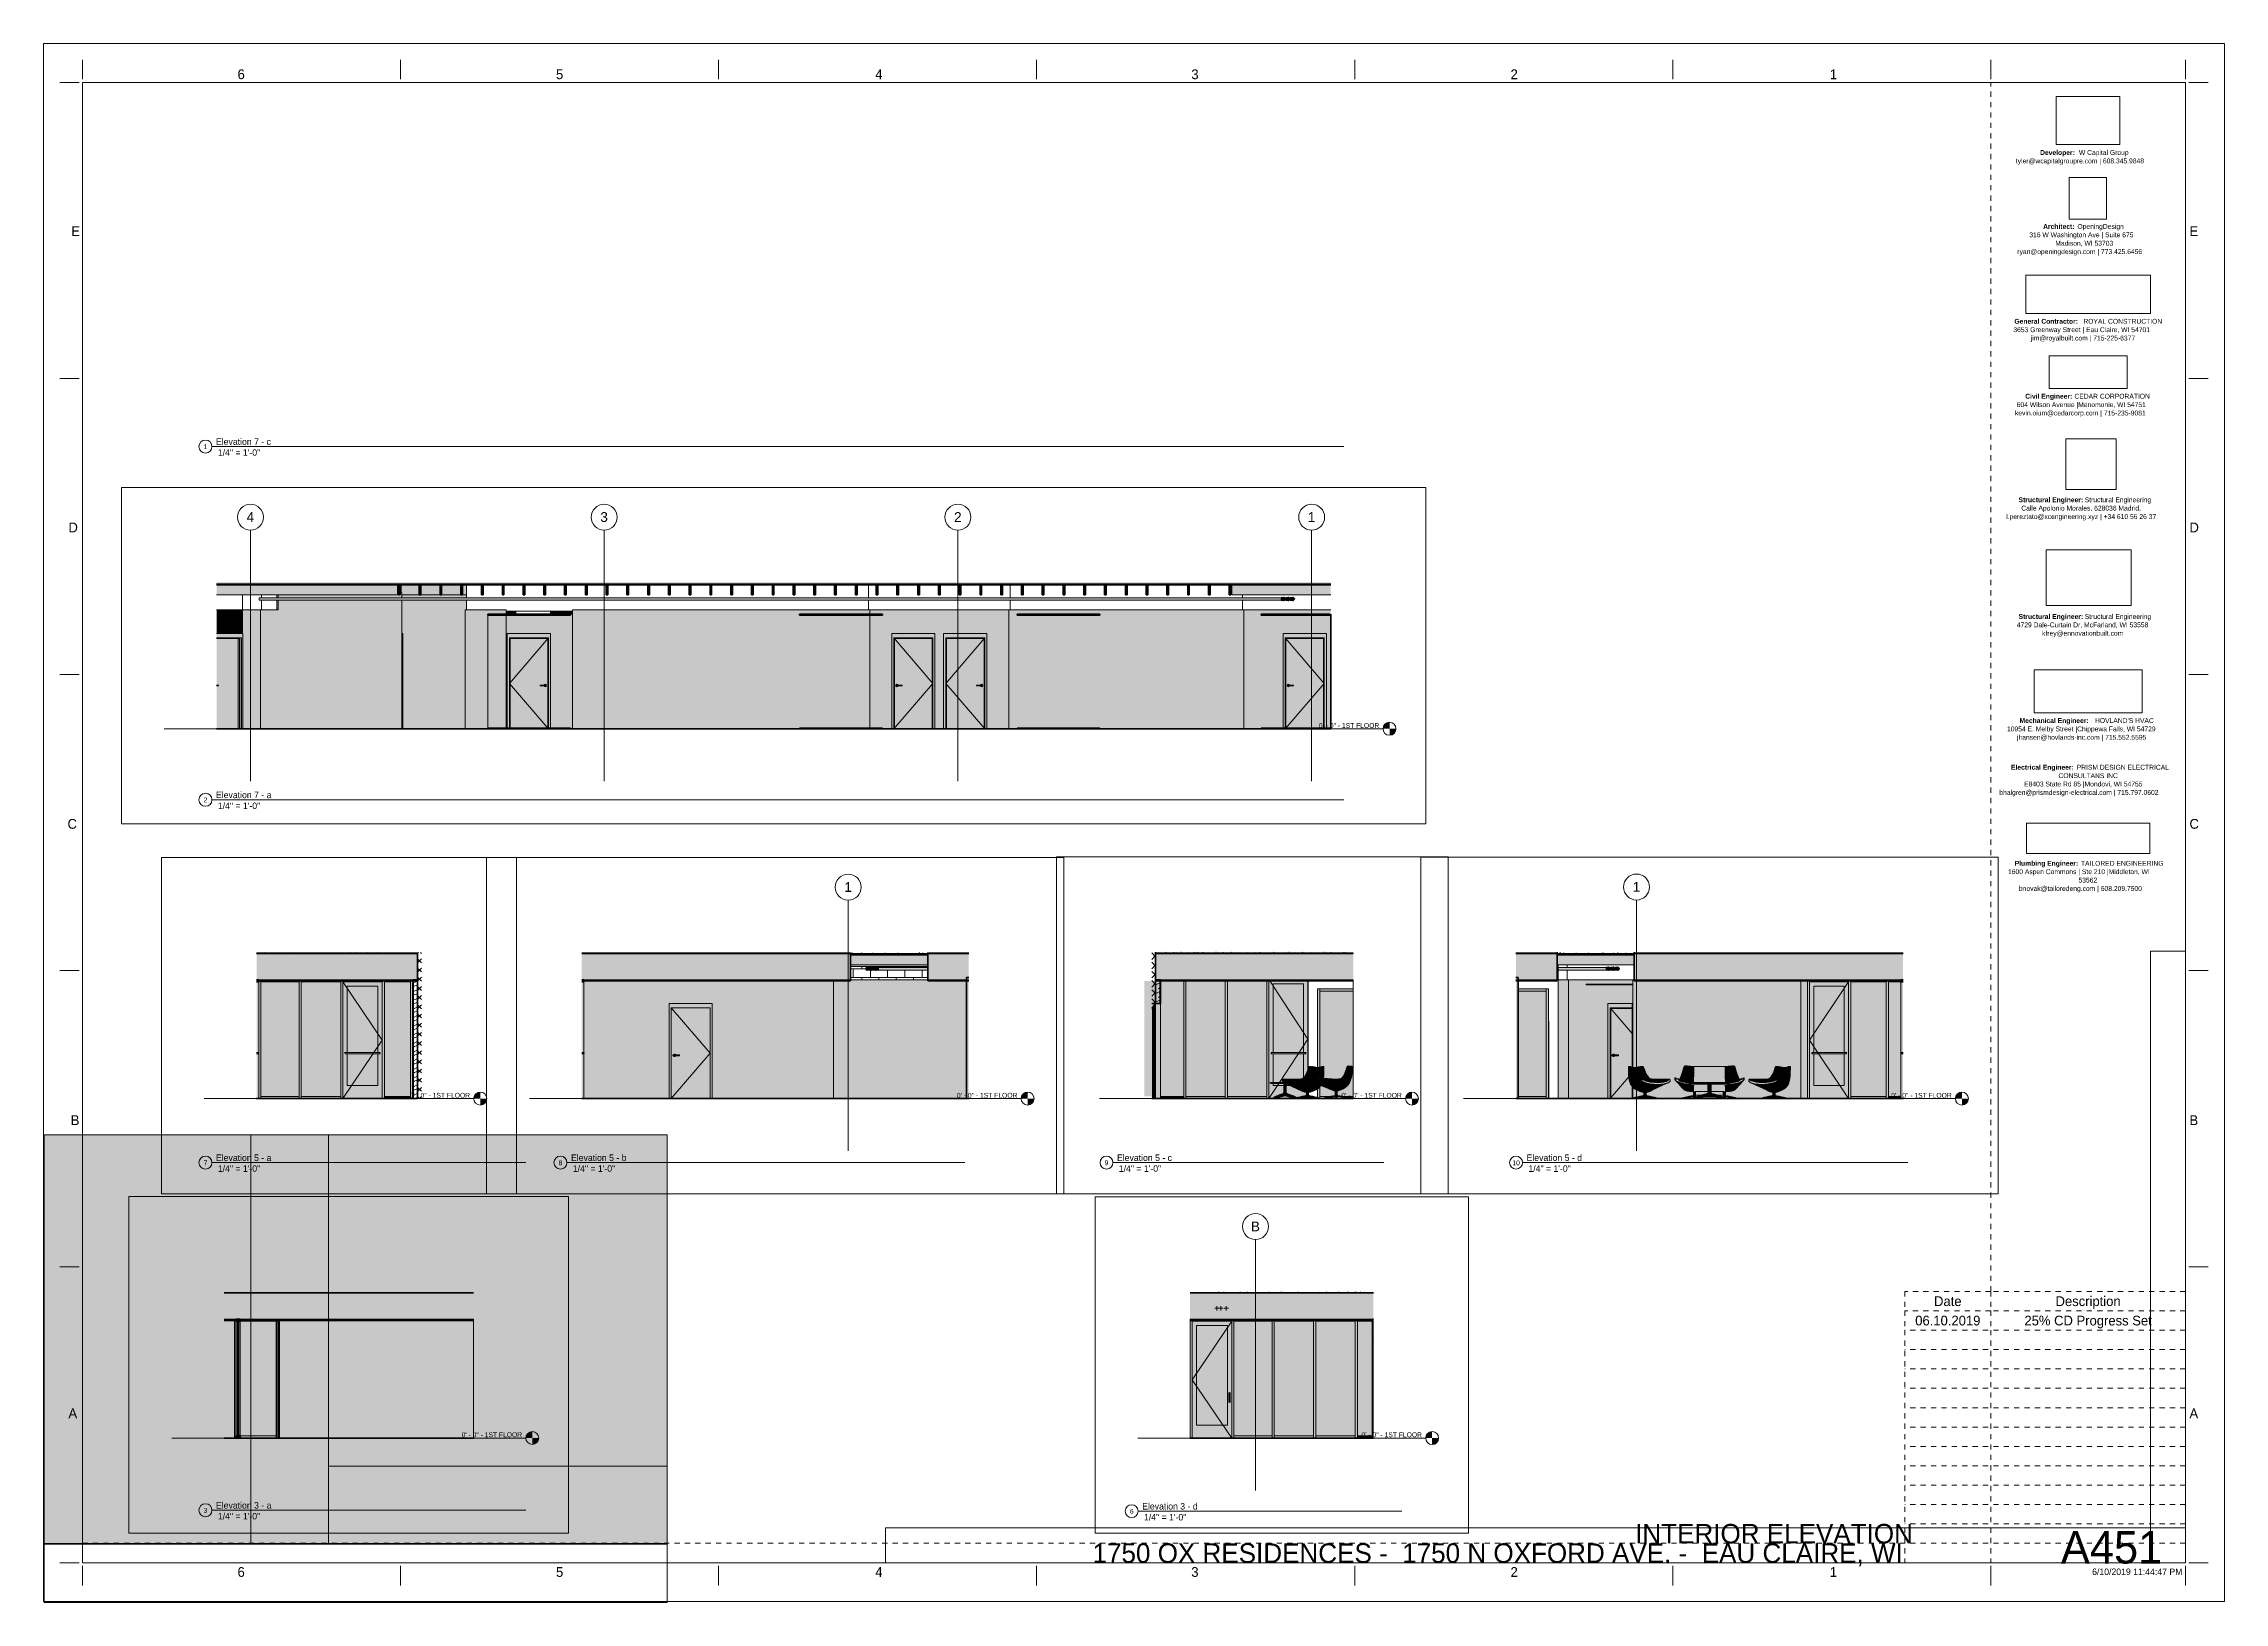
# Paper-space layout 'Layout1' of a CAD drawing. Header units: inches. Extents: x 0 to 42, y 0 to 30.
# The model-space entities are those that its viewports show. They can reach past a viewport. Long polylines and large blocks are cut down to what shows.
import ezdxf

# ---------------------------------------------------------------- set-up
doc = ezdxf.new("R2010")
doc.units = ezdxf.units.IN
doc.header["$MEASUREMENT"] = 0
for name, pattern in [('Aligning Line 1_8_', [0.25, 0.125, -0.125]), ('Dash 1_16_', [0.125, 0.0625, -0.0625]), ('Dot 1_32_', [0.03125, 0, -0.03125]), ('Grid Line 1_2_', [0.875, 0.5, -0.125, 0.125, -0.125])]:
    doc.linetypes.add(name, pattern=pattern)
for name, color, linetype, lineweight in [('0-2', 9, 'Continuous', 5), ('0-3', 165, 'Continuous', 5), ('0-4', 10, 'Continuous', 5), ('0-5', 7, 'Continuous', 18), ('0-6', 90, 'Continuous', 9), ('A-CLNG', 13, 'Continuous', 18), ('A-CLNG-1', 13, 'Continuous', 5), ('A-CLNG-2', 13, 'Continuous', 60), ('A-DETL', 90, 'Dot 1_32_', 13), ('A-DOOR', 31, 'Continuous', 18), ('A-DOOR-1', 31, 'Dash 1_16_', 9), ('A-DOOR-2', 31, 'Continuous', 9), ('A-DOOR-3', 254, 'Continuous', 18), ('A-DOOR-4', 90, 'Dash 1_16_', 9), ('A-DOOR-5', 90, 'Continuous', 9), ('A-DOOR-6', 130, 'Continuous', 30), ('A-DOOR-FRAM', 31, 'Continuous', 9), ('A-DOOR-FRAM-1', 31, 'Continuous', 18), ('A-DOOR-FRAM-2', 254, 'Continuous', 18), ('A-DOOR-FRAM-3', 90, 'Continuous', 9), ('A-DOOR-FRAM-4', 253, 'Continuous', 9), ('A-DOOR-FRAM-5', 130, 'Continuous', 30), ('A-DOOR-GLAZ-1', 31, 'Continuous', 18), ('A-FLOR', 192, 'Continuous', 18), ('A-FLOR-1', 9, 'Continuous', 5), ('A-FLOR-2', 31, 'Continuous', 18), ('A-FLOR-3', 8, 'Continuous', 5), ('A-FLOR-4', 7, 'Continuous', 18), ('A-FLOR-5', 250, 'Continuous', 60), ('A-FLOR-6', 192, 'Continuous', 60), ('A-FLOR-7', 21, 'Continuous', 5), ('A-FLOR-8', 251, 'Continuous', 5), ('A-FLOR-LEVL', 51, 'Continuous', 9), ('A-FLOR-LEVL-1', 51, 'Grid Line 1_2_', 9), ('A-FLOR-LEVL-2', 151, 'Continuous', 9), ('A-FLOR-LEVL-3', 147, 'Continuous', 9), ('A-FLOR-MCUT-1', 7, 'Continuous', 18), ('A-FLOR-PATT-1', 253, 'Continuous', 9), ('A-FLOR-PATT-2', 90, 'Continuous', 9), ('A-GLAZ-CURT', 52, 'Continuous', 9), ('A-GLAZ-CURT-1', 52, 'Continuous', 60), ('A-GLAZ-CURT-2', 90, 'Continuous', 9), ('A-GLAZ-CWMG', 51, 'Continuous', 9), ('A-GLAZ-CWMG-1', 51, 'Continuous', 60), ('A-GLAZ-CWMG-2', 27, 'Continuous', 9), ('A-GLAZ-CWMG-3', 90, 'Continuous', 9), ('A-WALL', 113, 'Continuous', 18), ('A-WALL-1', 10, 'Continuous', 5), ('A-WALL-3', 7, 'Continuous', 18), ('A-WALL-4', 113, 'Continuous', 5), ('A-WALL-5', 250, 'Continuous', 60), ('A-WALL-6', 113, 'Continuous', 60), ('A-WALL-7', 9, 'Continuous', 5), ('A-WALL-PATT-1', 55, 'Continuous', 9), ('A-WALL-PATT-2', 111, 'Continuous', 9), ('A-WALL-PATT-3', 252, 'Continuous', 9), ('G-ANNO-SCHD', 231, 'Continuous', 9), ('G-ANNO-SYMB', 111, 'Aligning Line 1_8_', 9), ('G-ANNO-SYMB-1', 147, 'Aligning Line 1_8_', 9), ('G-ANNO-TTLB', 6, 'Continuous', 9), ('G-ANNO-TTLB-MEDM', 33, 'Continuous', 20), ('I-FURN', 30, 'Continuous', 9), ('I-WALL', 2, 'Continuous', 18), ('I-WALL-1', 2, 'Continuous', 5), ('I-WALL-2', 2, 'Continuous', 60), ('P-PIPE', 3, 'Continuous', 9), ('P-PIPE-1', 3, 'Continuous', 5), ('P-PIPE-CNTR', 3, 'Continuous', 9), ('S-BEAM', 12, 'Continuous', 9), ('S-BEAM-1', 12, 'Continuous', 60), ('S-GRID-1', 1, 'Grid Line 1_2_', 9), ('S-GRID-IDEN', 1, 'Continuous', 9), ('S-GRID-IDEN-1', 147, 'Continuous', 9)]:
    doc.layers.add(name, color=color, linetype=linetype, lineweight=lineweight)
doc.layers.add('G-ANNO-NPLT', color=191, linetype='Continuous', plot=False)
doc.styles.add('Arial', font='arial.ttf', dxfattribs={"height": 9})
doc.styles.add('Century Gothic', font='ufonts.com_century-gothic.ttf', dxfattribs={"height": 4.5})
doc.styles.add('Century Gothic_1', font='ufonts.com_century-gothic.ttf', dxfattribs={"height": 0.1875})
doc.styles.add('Century Gothic_2', font='ufonts.com_century-gothic.ttf', dxfattribs={"height": 0.09375})
doc.styles.add('Century Gothic_3', font='ufonts.com_century-gothic.ttf', dxfattribs={"height": 0.125})
doc.styles.add('Century Gothic_4', font='ufonts.com_century-gothic.ttf', dxfattribs={"height": 0.625})
doc.styles.add('Century Gothic_5', font='ufonts.com_century-gothic.ttf', dxfattribs={"height": 0.375})
doc.styles.add('Century Gothic_B_1', font='GOTHICB.TTF', dxfattribs={"height": 0.09375})
picture_1 = doc.add_image_def('image1.jpg', size_in_pixel=(785, 514))
picture_2 = doc.add_image_def('image2.png', size_in_pixel=(300, 300))
picture_3 = doc.add_image_def('image3.jpg', size_in_pixel=(336, 83))
picture_4 = doc.add_image_def('image4.jpg', size_in_pixel=(278, 110))
picture_5 = doc.add_image_def('image5.jpg', size_in_pixel=(302, 126))
picture_6 = doc.add_image_def('image6.jpg', size_in_pixel=(261, 80))
picture_7 = doc.add_image_def('image7.jpg', size_in_pixel=(344, 261))
picture_8 = doc.add_image_def('image8.jpg', size_in_pixel=(547, 610))
picture_9 = doc.add_image_def('image9.jpg', size_in_pixel=(95, 1663))
picture_10 = doc.add_image_def('image10.jpg', size_in_pixel=(3536, 95))
pattern_1 = [(0, (0, 0), (15.36, 3.84), [0.634, -10.886, 0.634, -10.886, -61.44]), (0, (0, 0), (15.36, 3.84), [-23.04, 0.634, -22.406, 0.634, -10.886, -26.88]), (0, (0, 0), (15.36, 3.84), [-57.6, 0.634, -7.046, 0.634, -18.566]), (120, (5.76, 1.92), (-11.0055376, 11.3821502), [0.634, -10.886, 0.634, -10.886, -61.44]), (120, (5.76, 1.92), (-11.0055376, 11.3821502), [-23.04, 0.634, -22.406, 0.634, -10.886, -26.88]), (120, (5.76, 1.92), (-11.0055376, 11.3821502), [-57.6, 0.634, -7.046, 0.634, -18.566]), (240, (7.68, 9.6), (-4.3544624, -15.2221502), [0.634, -10.886, 0.634, -10.886, -61.44]), (240, (7.68, 9.6), (-4.3544624, -15.2221502), [-23.04, 0.634, -22.406, 0.634, -10.886, -26.88]), (240, (7.68, 9.6), (-4.3544624, -15.2221502), [-57.6, 0.634, -7.046, 0.634, -18.566])]
pattern_2 = [(0, (0, 0), (7.68, 1.92), [0.634, -5.126, 0.634, -5.126, -30.72]), (0, (0, 0), (7.68, 1.92), [-11.52, 0.634, -10.886, 0.634, -5.126, -13.44]), (0, (0, 0), (7.68, 1.92), [-28.8, 0.634, -3.206, 0.634, -8.966]), (120, (2.88, 0.96), (-5.50276878, 5.6910751), [0.634, -5.126, 0.634, -5.126, -30.72]), (120, (2.88, 0.96), (-5.50276878, 5.6910751), [-11.52, 0.634, -10.886, 0.634, -5.126, -13.44]), (120, (2.88, 0.96), (-5.50276878, 5.6910751), [-28.8, 0.634, -3.206, 0.634, -8.966]), (240, (3.84, 4.8), (-2.17723122, -7.6110751), [0.634, -5.126, 0.634, -5.126, -30.72]), (240, (3.84, 4.8), (-2.17723122, -7.6110751), [-11.52, 0.634, -10.886, 0.634, -5.126, -13.44]), (240, (3.84, 4.8), (-2.17723122, -7.6110751), [-28.8, 0.634, -3.206, 0.634, -8.966])]
pattern_3 = [(0, (0, 0), (0, 2.399), []), (315, (0, 0), (2.3985062, 0), [3.393, -3.393]), (45, (0, 0), (2.3985062, 0), [3.393, -3.393])]
pattern_4 = [(0, (-11965.733, 0), (15.36, 3.84), [0.634, -10.886, 0.634, -10.886, -61.44]), (0, (-11965.733, 0), (15.36, 3.84), [-23.04, 0.634, -22.406, 0.634, -10.886, -26.88]), (0, (-11965.733, 0), (15.36, 3.84), [-57.6, 0.634, -7.046, 0.634, -18.566]), (120, (-11959.973, 1.92), (-11.0055376, 11.3821502), [0.634, -10.886, 0.634, -10.886, -61.44]), (120, (-11959.973, 1.92), (-11.0055376, 11.3821502), [-23.04, 0.634, -22.406, 0.634, -10.886, -26.88]), (120, (-11959.973, 1.92), (-11.0055376, 11.3821502), [-57.6, 0.634, -7.046, 0.634, -18.566]), (240, (-11958.053, 9.6), (-4.3544624, -15.2221502), [0.634, -10.886, 0.634, -10.886, -61.44]), (240, (-11958.053, 9.6), (-4.3544624, -15.2221502), [-23.04, 0.634, -22.406, 0.634, -10.886, -26.88]), (240, (-11958.053, 9.6), (-4.3544624, -15.2221502), [-57.6, 0.634, -7.046, 0.634, -18.566])]
pattern_5 = [(45, (48.353, 0), (-3.1819805, 3.1819805), [])]

# ---------------------------------------------------------------- blocks, each defined once
blk = doc.blocks.new('OD Title Block - 30x42 - CDs - one-598439-INTERIOR ELEVATION')
at = {"layer": 'G-ANNO-TTLB'}
for p, q in [((-0.01, 30.014), (41.99, 30.014)), ((-0.01, 0.014), (-0.01, 30.014)), ((41.99, 0.014), (41.99, 30.014)), ((-0.01, 0.014), (41.99, 0.014))]:
    blk.add_line(p, q, dxfattribs=at)
at = {"layer": 'G-ANNO-TTLB', "linetype": 'Dot 1_32_', "lineweight": 13}
for p, q in [((37.49, 5.989), (37.49, 29.264)), ((0.74, 1.137), (35.905, 1.137))]:
    blk.add_line(p, q, dxfattribs=at)
at = {"layer": 'G-ANNO-TTLB-MEDM'}
for p, q in [((0.74, 29.326), (0.74, 29.701)), ((6.865, 29.326), (6.865, 29.701)), ((12.99, 29.326), (12.99, 29.701)), ((19.115, 29.326), (19.115, 29.701)), ((25.24, 29.326), (25.24, 29.701)), ((31.365, 29.326), (31.365, 29.701)), ((37.49, 29.326), (37.49, 29.701)), ((41.24, 29.326), (41.24, 29.701)), ((0.677, 29.264), (0.302, 29.264)), ((0.74, 29.264), (41.24, 29.264)), ((0.74, 29.264), (0.74, 0.764)), ((41.24, 29.264), (41.24, 0.764)), ((41.302, 29.264), (41.677, 29.264)), ((0.677, 23.564), (0.302, 23.564)), ((41.302, 23.564), (41.677, 23.564)), ((0.677, 17.864), (0.302, 17.864)), ((41.302, 17.864), (41.677, 17.864)), ((0.677, 12.164), (0.302, 12.164)), ((41.302, 12.164), (41.677, 12.164)), ((0.677, 6.464), (0.302, 6.464)), ((41.302, 6.464), (41.677, 6.464)), ((0.677, 0.764), (0.302, 0.764)), ((0.74, 0.764), (41.24, 0.764)), ((0.74, 0.701), (0.74, 0.326)), ((6.865, 0.701), (6.865, 0.326)), ((12.99, 0.701), (12.99, 0.326)), ((19.115, 0.701), (19.115, 0.326)), ((25.24, 0.701), (25.24, 0.326)), ((31.365, 0.701), (31.365, 0.326)), ((37.49, 0.701), (37.49, 0.326)), ((41.24, 0.701), (41.24, 0.326)), ((41.302, 0.764), (41.677, 0.764))]:
    blk.add_line(p, q, dxfattribs=at)
at = {"layer": 'G-ANNO-TTLB', "attachment_point": 1}
for s, insert, char_height, width, style in [('6', (3.725, 29.517), 0.188, 0.17675, 'Century Gothic_1'), ('5', (9.858, 29.517), 0.188, 0.17675, 'Century Gothic_1'), ('4', (16.007, 29.517), 0.188, 0.17675, 'Century Gothic_1'), ('3', (22.094, 29.517), 0.188, 0.17675, 'Century Gothic_1'), ('2', (28.242, 29.517), 0.188, 0.17675, 'Century Gothic_1'), ('1', (34.391, 29.517), 0.188, 0.17675, 'Century Gothic_1'), ('tyler@wcapitalgroupre.com | 608.345.9848', (37.974, 27.802), 0.09375, 3.36141, 'Century Gothic_2'), ('Developer: ', (38.44, 27.964), 0.09375, 0.90584, 'Century Gothic_B_1'), ('W Capital Group', (39.188, 27.964), 0.09375, 1.32878, 'Century Gothic_2'), ('E', (0.523, 26.497), 0.188, 0.17044, 'Century Gothic_1'), ('Architect: ', (38.499, 26.54), 0.09375, 0.80169, 'Century Gothic_B_1'), ('OpeningDesign', (39.16, 26.54), 0.09375, 1.212, 'Century Gothic_2'), ('E', (41.317, 26.497), 0.188, 0.17044, 'Century Gothic_1'), ('ryan@openingdesign.com | 773.425.6456', (38.002, 26.056), 0.09375, 3.21937, 'Century Gothic_2'), ('316 W Washington Ave | Suite 675', (38.233, 26.379), 0.09375, 2.65756, 'Century Gothic_2'), ('Madison, WI 53703', (38.733, 26.217), 0.09375, 1.44556, 'Century Gothic_2'), ('3653 Greenway Street | Eau Claire, WI 54701', (37.925, 24.552), 0.09375, 3.4845, 'Century Gothic_2'), ('General Contractor: ', (37.946, 24.714), 0.09375, 1.60969, 'Century Gothic_B_1'), ('jim@royalbuilt.com | 715-225-6377', (38.263, 24.391), 0.09375, 2.66387, 'Century Gothic_2'), ('ROYAL CONSTRUCTION', (39.274, 24.714), 0.09375, 1.82116, 'Century Gothic_2'), ('604 Wilson Avenue |Menomonie, WI 54751', (37.99, 23.109), 0.09375, 3.32669, 'Century Gothic_2'), ('Civil Engineer: ', (38.154, 23.271), 0.09375, 1.14888, 'Century Gothic_B_1'), ('CEDAR CORPORATION', (39.102, 23.271), 0.09375, 1.78012, 'Century Gothic_2'), ('kevin.oium@cedarcorp.com | 715-235-9081', (37.956, 22.948), 0.09375, 3.40559, 'Century Gothic_2'), ('Structural Engineer: ', (38.026, 21.277), 0.09375, 1.54341, 'Century Gothic_B_1'), ('Calle Apolonio Morales, 628036 Madrid, ', (38.078, 21.116), 0.09375, 3.15309, 'Century Gothic_2'), ('Structural Engineering', (39.3, 21.277), 0.09375, 1.69175, 'Century Gothic_2'), ('D', (0.468, 20.791), 0.188, 0.23672, 'Century Gothic_1'), ('l.pereztato@xcengineering.xyz | +34 610 56 26 37', (37.787, 20.954), 0.09375, 3.81591, 'Century Gothic_2'), ('D', (41.317, 20.791), 0.188, 0.23672, 'Century Gothic_1'), ('Structural Engineer: ', (38.026, 19.03), 0.09375, 1.54341, 'Century Gothic_B_1'), ('Structural Engineering', (39.3, 19.03), 0.09375, 1.69175, 'Century Gothic_2'), ('4729 Dale-Curtain Dr, McFarland, WI 53558', (37.992, 18.869), 0.09375, 3.32037, 'Century Gothic_2'), ('kfrey@ennovationbuilt.com', (38.479, 18.707), 0.09375, 2.13994, 'Century Gothic_2'), ('10954 E. Melby Street |Chippewa Falls, WI 54729', (37.803, 16.865), 0.09375, 3.77487, 'Century Gothic_2'), ('Mechanical Engineer: ', (38.045, 17.026), 0.09375, 1.76119, 'Century Gothic_B_1'), ("HOVLAND'S HVAC", (39.498, 17.026), 0.09375, 1.42663, 'Century Gothic_2'), ('jhansen@hovlands-inc.com | 715.552.5595', (37.996, 16.704), 0.09375, 3.31091, 'Century Gothic_2'), ('Electrical Engineer: ', (37.88, 16.127), 0.09375, 1.53394, 'Century Gothic_B_1'), ('CONSULTANS INC', (38.794, 15.965), 0.09375, 1.37613, 'Century Gothic_2'), ('PRISM DESIGN ELECTRICAL ', (39.146, 16.127), 0.09375, 2.09891, 'Century Gothic_2'), ('bhalgren@prismdesign-electrical.com | 715.797.0602', (37.656, 15.642), 0.09375, 4.13469, 'Century Gothic_2'), ('E8403 State Rd 85 |Mondovi, WI 54755', (38.133, 15.804), 0.09375, 2.9795, 'Century Gothic_2'), ('C', (0.45, 15.084), 0.188, 0.25881, 'Century Gothic_1'), ('C', (41.317, 15.084), 0.188, 0.25881, 'Century Gothic_1'), ('Plumbing Engineer: ', (37.951, 14.277), 0.09375, 1.54656, 'Century Gothic_B_1'), ('1600 Aspen Commons | Ste 210 |Middleton, WI ', (37.823, 14.116), 0.09375, 3.77172, 'Century Gothic_2'), ('53562', (39.18, 13.954), 0.0937, 0.44188, 'Century Gothic_2'), ('TAILORED ENGINEERING', (39.227, 14.277), 0.09375, 1.87166, 'Century Gothic_2'), ('bnovak@tailoredeng.com | 608.209.7500', (38.034, 13.793), 0.09375, 3.21622, 'Century Gothic_2'), ('B', (0.512, 9.378), 0.188, 0.18306, 'Century Gothic_1'), ('B', (41.317, 9.378), 0.188, 0.18306, 'Century Gothic_1'), ('A', (0.468, 3.734), 0.188, 0.23672, 'Century Gothic_1'), ('A', (41.317, 3.734), 0.188, 0.23672, 'Century Gothic_1'), ('6', (3.724, 0.679), 0.188, 0.17675, 'Century Gothic_1'), ('5', (9.858, 0.679), 0.188, 0.17675, 'Century Gothic_1'), ('4', (16.007, 0.679), 0.188, 0.17675, 'Century Gothic_1'), ('3', (22.093, 0.679), 0.188, 0.17675, 'Century Gothic_1'), ('2', (28.242, 0.679), 0.188, 0.17675, 'Century Gothic_1'), ('1', (34.39, 0.679), 0.188, 0.17675, 'Century Gothic_1')]:
    blk.add_mtext(s, dxfattribs=dict(at, insert=insert, char_height=char_height, width=width, style=style))
at = {"layer": 'G-ANNO-TTLB'}
image = blk.add_image(picture_7, insert=(38.752, 28.068), size_in_units=(1.226, 0.93), dxfattribs=at)
image.dxf.flags = 7
image = blk.add_image(picture_8, insert=(38.999, 26.632), size_in_units=(0.719, 0.802), rotation=0, dxfattribs=at)
image.dxf.flags = 7
image = blk.add_image(picture_6, insert=(38.163, 24.818), size_in_units=(2.404, 0.737), dxfattribs=at)
image.dxf.flags = 7
image = blk.add_image(picture_5, insert=(38.612, 23.375), size_in_units=(1.506, 0.628), dxfattribs=at)
image.dxf.flags = 7
image = blk.add_image(picture_2, insert=(38.938, 21.431), size_in_units=(0.97, 0.97), dxfattribs=at)
image.dxf.flags = 7
image = blk.add_image(picture_1, insert=(38.558, 19.194), size_in_units=(1.638, 1.072), dxfattribs=at)
image.dxf.flags = 7
image = blk.add_image(picture_4, insert=(38.326, 17.131), size_in_units=(2.077, 0.822), dxfattribs=at)
image.dxf.flags = 7
image = blk.add_image(picture_3, insert=(38.179, 14.417), size_in_units=(2.372, 0.586), dxfattribs=at)
image.dxf.flags = 7
image = blk.add_image(picture_9, insert=(40.567, 0.764), size_in_units=(0.673, 11.775), dxfattribs=at)
image.dxf.flags = 7
image = blk.add_image(picture_10, insert=(16.203, 0.764), size_in_units=(25.037, 0.673), dxfattribs=at)
image.dxf.flags = 7
blk = doc.blocks.new('Viewport - All On-568496-INTERIOR ELEVATION')
at = {"layer": 'G-ANNO-TTLB'}
for start, end in [(360, 180), (180, 360)]:
    blk.add_arc((-0.125, 0), 0.125, start, end, dxfattribs=at)
blk = doc.blocks.new('Level - Level Head - Circle-V14-Elevation 7 - a')
at = {"layer": 'A-FLOR-LEVL'}
h = blk.add_hatch(color=256, dxfattribs=at)
edge = h.paths.add_edge_path(flags=0)
edge.add_line((3553.299, 0), (3547.299, 0))
edge.add_arc((3553.299, 0), 6, 90, 180, ccw=False)
edge.add_line((3553.299, 6), (3553.299, 0))
h = blk.add_hatch(color=256, dxfattribs=at)
edge = h.paths.add_edge_path(flags=0)
edge.add_line((3553.299, -6), (3553.299, 0))
edge.add_line((3553.299, 0), (3559.299, 0))
edge.add_arc((3553.299, 0), 6, 270, 360, ccw=False)
at = {"layer": 'A-FLOR-LEVL-2'}
blk.add_circle((3553.299, 0), 6, dxfattribs=at)
blk = doc.blocks.new('CTR - 2nd Phase_rvt-2-Elevation 7 - a')
at = {"layer": 'A-FLOR-LEVL-1'}
blk.add_line((2420.597, 0), (3547.299, 0), dxfattribs=at)
at = {"layer": '0-2'}
blk.add_blockref('Level - Level Head - Circle-V14-Elevation 7 - a', (0, 0), dxfattribs=at)
at = {"layer": 'A-FLOR-LEVL', "insert": (3487.992, 5.275), "char_height": 4.5, "width": 64.9935, "attachment_point": 1, "style": 'Century Gothic'}
blk.add_mtext('0\' - 0" - 1ST FLOOR', dxfattribs=at)
blk = doc.blocks.new('Level - Level Head - Circle-V15-Elevation 7 - a')
at = {"layer": 'A-FLOR-LEVL'}
h = blk.add_hatch(color=256, dxfattribs=at)
edge = h.paths.add_edge_path(flags=0)
edge.add_line((3553.299, 0), (3547.299, 0))
edge.add_arc((3553.299, 0), 6, 90, 180, ccw=False)
edge.add_line((3553.299, 6), (3553.299, 0))
h = blk.add_hatch(color=256, dxfattribs=at)
edge = h.paths.add_edge_path(flags=0)
edge.add_line((3553.299, -6), (3553.299, 0))
edge.add_line((3553.299, 0), (3559.299, 0))
edge.add_arc((3553.299, 0), 6, 270, 360, ccw=False)
at = {"layer": 'A-FLOR-LEVL-3'}
blk.add_circle((3553.299, 0), 6, dxfattribs=at)
blk = doc.blocks.new('CTR - 1st Phase - Unit Layouts_rvt-2-Elevation 7 - a')
at = {"layer": 'A-WALL-1'}
for points in [[(2737.699, 106), (2740.85, 106), (2740.85, 108.75), (2736.699, 108.75), (2736.699, 106), (2736.79, 106)], [(2745.6, 106), (2745.6, 108.75), (2740.85, 108.75), (2740.85, 106), (2742.655, 106)], [(2782.435, 106), (2782.435, 108.75), (2777.685, 108.75), (2777.685, 106)], [(2790.832, 106), (2797.899, 106), (2797.899, 108.75), (2782.435, 108.75), (2782.435, 106), (2783.028, 106)]]:
    blk.add_hatch(color=256, dxfattribs=at).paths.add_polyline_path(points, flags=0)
at = {"layer": 'A-FLOR-LEVL-1'}
blk.add_line((2420.597, 0), (3547.299, 0), dxfattribs=at)
at = {"layer": 'A-WALL-3'}
for p, q in [((2745.6, 108.75), (2745.6, 106)), ((2777.685, 106), (2777.685, 108.75))]:
    blk.add_line(p, q, dxfattribs=at)
at = {"layer": '0-3'}
blk.add_blockref('Level - Level Head - Circle-V15-Elevation 7 - a', (0, 0), dxfattribs=at)
at = {"layer": 'A-FLOR-LEVL', "insert": (3487.992, 5.275), "char_height": 4.5, "width": 64.9935, "attachment_point": 1, "style": 'Century Gothic'}
blk.add_mtext('0\' - 0" - 1ST FLOOR', dxfattribs=at)
blk = doc.blocks.new('CTR  - Topography_rvt-2-Elevation 7 - a')
at = {"layer": 'A-FLOR-LEVL-1'}
blk.add_line((2420.597, 0), (3547.299, 0), dxfattribs=at)
at = {"layer": 'G-ANNO-SYMB-1'}
blk.add_line((2468.958, 0), (3498.954, 0), dxfattribs=at)
at = {"layer": '0-3'}
blk.add_blockref('Level - Level Head - Circle-V15-Elevation 7 - a', (0, 0), dxfattribs=at)
at = {"layer": 'A-FLOR-LEVL', "insert": (3487.992, 5.275), "char_height": 4.5, "width": 64.9935, "attachment_point": 1, "style": 'Century Gothic'}
blk.add_mtext('0\' - 0" - 1ST FLOOR', dxfattribs=at)
blk = doc.blocks.new('Grid - Grid Head - Circle-50561-Elevation 7 - a')
at = {"layer": 'S-GRID-IDEN-1'}
for start, end in [(0, 180), (180, 360)]:
    blk.add_arc((3481.324, 195.578), 12, start, end, dxfattribs=at)
blk = doc.blocks.new('CTR - 1st Phase - Shell_rvt-2-Elevation 7 - a')
at = {"layer": 'A-FLOR-1'}
h = blk.add_hatch(color=256, dxfattribs=at)
h.paths.add_polyline_path([(2636.174, 125.75), (2637.175, 125.75), (2637.175, 133), (2636.174, 133), (2636.174, 125.841)], flags=0)
h.paths.add_polyline_path([(2639.674, 125.75), (2639.674, 133), (2638.675, 133), (2638.675, 125.75)], flags=0)
at = {"layer": 'A-FLOR-2'}
blk.add_hatch(color=256, dxfattribs=at).paths.add_polyline_path([(2468.958, 133), (3498.954, 133), (3498.954, 133.75), (2468.958, 133.75)], flags=0)
at = {"layer": 'A-FLOR-3'}
blk.add_hatch(color=256, dxfattribs=at).paths.add_polyline_path([(3466.767, 133.75), (3498.954, 133.75), (3498.954, 134), (2468.958, 134), (2468.958, 133.75), (3450.673, 133.75)], flags=0)
at = {"layer": 'A-FLOR-PATT-1'}
h = blk.add_hatch(dxfattribs=at)
h.set_pattern_fill('FP_3', color=256, style=0, pattern_type=2)
h.set_pattern_definition([(0, (3065.518, 0), (15.36, 3.84), [0.634, -10.886, 0.634, -10.886, -61.44]), (0, (3065.518, 0), (15.36, 3.84), [-23.04, 0.634, -22.406, 0.634, -10.886, -26.88]), (0, (3065.518, 0), (15.36, 3.84), [-57.6, 0.634, -7.046, 0.634, -18.566]), (120, (3071.278, 1.92), (-11.005538, 11.38215), [0.634, -10.886, 0.634, -10.886, -61.44]), (120, (3071.278, 1.92), (-11.005538, 11.38215), [-23.04, 0.634, -22.406, 0.634, -10.886, -26.88]), (120, (3071.278, 1.92), (-11.005538, 11.38215), [-57.6, 0.634, -7.046, 0.634, -18.566]), (240, (3073.198, 9.6), (-4.354462, -15.22215), [0.634, -10.886, 0.634, -10.886, -61.44]), (240, (3073.198, 9.6), (-4.354462, -15.22215), [-23.04, 0.634, -22.406, 0.634, -10.886, -26.88]), (240, (3073.198, 9.6), (-4.354462, -15.22215), [-57.6, 0.634, -7.046, 0.634, -18.566])])
h.paths.add_polyline_path([(3498.954, 134), (3498.954, 135.234), (2468.958, 135.234), (2468.958, 134), (3466.767, 134)], flags=0)
at = {"layer": 'A-FLOR-4'}
for p, q in [((2699.949, 121.188), (2699.949, 133)), ((3071.674, 133), (3071.674, 121.188)), ((3202.574, 133), (3202.574, 121.188)), ((2492.884, 109.875), (2492.884, 123.75)), ((2510.663, 123.75), (2510.663, 121.187)), ((2524.699, 121.187), (2524.699, 123.75)), ((3417.274, 123.75), (3417.274, 121.188)), ((2510.663, 118.812), (2510.663, 109.875)), ((2524.699, 109.875), (2524.699, 118.812)), ((2699.949, 109.875), (2699.949, 118.812)), ((3071.674, 118.812), (3071.674, 109.875)), ((3202.574, 118.812), (3202.574, 109.875)), ((3417.274, 118.814), (3417.274, 109.875)), ((2797.899, 108.75), (2736.699, 108.75))]:
    blk.add_line(p, q, dxfattribs=at)
at = {"layer": 'A-FLOR-5'}
for p, q in [((2468.958, 133), (3498.954, 133)), ((3498.954, 0), (2468.958, 0))]:
    blk.add_line(p, q, dxfattribs=at)
at = {"layer": 'A-FLOR-LEVL-1'}
blk.add_line((2420.597, 0), (3547.299, 0), dxfattribs=at)
at = {"layer": 'A-FLOR-MCUT-1'}
for p, q in [((3498.954, 134), (2468.958, 134)), ((3498.954, 133.75), (2468.958, 133.75))]:
    blk.add_line(p, q, dxfattribs=at)
at = {"layer": 'G-ANNO-SYMB-1'}
blk.add_line((2468.958, 0), (3498.954, 0), dxfattribs=at)
at = {"layer": 'S-GRID-1'}
for p, q in [((2500.324, -48.375), (2500.324, 183.578)), ((2827.324, -48.375), (2827.324, 183.578)), ((3154.324, -48.375), (3154.324, 183.578)), ((3481.324, -48.375), (3481.324, 183.578))]:
    blk.add_line(p, q, dxfattribs=at)
at = {"layer": '0-3'}
for name, p in [('Grid - Grid Head - Circle-50561-Elevation 7 - a', (-981, 0)), ('Grid - Grid Head - Circle-50561-Elevation 7 - a', (-654, 0)), ('Grid - Grid Head - Circle-50561-Elevation 7 - a', (-327, 0)), ('Grid - Grid Head - Circle-50561-Elevation 7 - a', (0, 0)), ('Level - Level Head - Circle-V15-Elevation 7 - a', (0, 0))]:
    blk.add_blockref(name, p, dxfattribs=at)
at = {"layer": 'A-FLOR-LEVL', "insert": (3487.992, 5.275), "char_height": 4.5, "width": 64.9935, "attachment_point": 1, "style": 'Century Gothic'}
blk.add_mtext('0\' - 0" - 1ST FLOOR', dxfattribs=at)
at = {"layer": 'S-GRID-IDEN', "char_height": 9, "width": 8.484, "attachment_point": 1, "style": 'Arial'}
for s, insert in [('4', (2496.759, 200.222)), ('3', (2823.759, 200.222)), ('2', (3150.759, 200.222)), ('1', (3477.759, 200.222))]:
    blk.add_mtext(s, dxfattribs=dict(at, insert=insert))
blk = doc.blocks.new('CTR - 1st Phase -Stairs _ Elevators_rvt-2-Elevation 7 - a')
at = {"layer": 'A-FLOR-LEVL-1'}
blk.add_line((2420.597, 0), (3547.299, 0), dxfattribs=at)
at = {"layer": '0-3'}
blk.add_blockref('Level - Level Head - Circle-V15-Elevation 7 - a', (0, 0), dxfattribs=at)
at = {"layer": 'A-FLOR-LEVL', "insert": (3487.992, 5.275), "char_height": 4.5, "width": 64.9935, "attachment_point": 1, "style": 'Century Gothic'}
blk.add_mtext('0\' - 0" - 1ST FLOOR', dxfattribs=at)
blk = doc.blocks.new('HOLLOW METAL - UNIT DOOR-1759144-Elevation 7 - a')
at = {"layer": 'A-DOOR'}
for points in [[(2470.898, 0), (2488.862, 0), (2488.862, 83.375), (2468.958, 83.375), (2468.958, 40.394), (2470.692, 40.38), (2470.759, 40.341), (2470.817, 40.278), (2470.889, 40.102), (2470.889, 39.898), (2470.817, 39.722), (2470.759, 39.659), (2470.692, 39.62), (2470.62, 39.606), (2468.958, 39.606), (2468.958, 0), (2470.889, 0)], [(2470.889, 40), (2470.898, 40), (2470.861, 40.197), (2470.759, 40.341), (2470.692, 40.38), (2470.62, 40.394), (2468.958, 40.38), (2468.958, 40)], [(2470.62, 39.606), (2470.692, 39.62), (2470.759, 39.659), (2470.817, 39.722), (2470.889, 39.898), (2470.898, 40), (2468.958, 40), (2468.958, 39.606)]]:
    blk.add_hatch(color=256, dxfattribs=at).paths.add_polyline_path(points, flags=0)
at = {"layer": 'A-DOOR-FRAM-1'}
for points in [[(2492.884, 0), (2493.414, 0), (2493.414, 88), (2468.958, 88), (2468.958, 84), (2492, 84), (2492, 0)], [(2490.188, 0), (2490.63, 0), (2490.63, 84), (2468.958, 84), (2468.958, 83.375), (2490.188, 83.375), (2490.188, 55.917)], [(2492, 0), (2492, 84), (2490.63, 84), (2490.63, 0)], [(2490.188, 0), (2490.188, 83.375), (2488.862, 83.375), (2488.862, 0), (2489.304, 0)]]:
    blk.add_hatch(color=256, dxfattribs=at).paths.add_polyline_path(points, flags=0)
at = {"layer": 'A-DOOR-2'}
for p, q in [((2470.62, 40.394), (2468.958, 40.394)), ((2468.958, 39.606), (2470.62, 39.606))]:
    blk.add_line(p, q, dxfattribs=at)
for start_param, end_param in [(4.712389, 6.283185), (3.141593, 4.712389)]:
    blk.add_ellipse((2470.62, 40), major_axis=(0, 0.394), ratio=0.707107, start_param=start_param, end_param=end_param, dxfattribs=at)
at = {"layer": 'A-DOOR-FRAM'}
for p, q in [((2493.414, 88), (2468.958, 88)), ((2493.414, 88), (2493.414, 0)), ((2468.958, 84), (2492, 84)), ((2490.63, 84), (2490.63, 0)), ((2492, 84), (2492, 0)), ((2468.958, 83.375), (2490.188, 83.375)), ((2488.862, 83.375), (2488.862, 0)), ((2490.188, 83.375), (2490.188, 0))]:
    blk.add_line(p, q, dxfattribs=at)
blk = doc.blocks.new('HOLLOW METAL - UNIT DOOR-1759293-Elevation 7 - a')
at = {"layer": 'A-DOOR'}
h = blk.add_hatch(color=256, dxfattribs=at)
h.paths.add_polyline_path([(3477.974, 0.5), (3492.299, 0.5), (3492.299, 83.375), (3457.549, 83.375), (3457.549, 0.5)], flags=0)
h.paths.add_polyline_path([(3459.778, 38.819), (3459.473, 38.859), (3459.188, 38.977), (3458.943, 39.165), (3458.756, 39.409), (3458.638, 39.694), (3458.597, 40), (3458.638, 40.306), (3458.756, 40.591), (3458.943, 40.835), (3459.188, 41.023), (3459.473, 41.141), (3459.778, 41.181), (3460.084, 41.141), (3460.369, 41.023), (3460.614, 40.835), (3460.801, 40.591), (3460.883, 40.394), (3464.601, 40.38), (3464.601, 39.606), (3460.883, 39.606), (3460.801, 39.409), (3460.614, 39.165), (3460.369, 38.977), (3460.084, 38.859)], flags=0)
h = blk.add_hatch(color=256, dxfattribs=at)
h.paths.add_polyline_path([(3459.598, 39.722), (3459.508, 39.87), (3459.486, 39.976), (3459.483, 40), (3459.509, 40.132), (3459.578, 40.252), (3459.592, 40.252), (3459.539, 39.977), (3459.592, 39.748)], flags=0)
h.paths.add_polyline_path([(3459.778, 38.819), (3460.084, 38.859), (3460.369, 38.977), (3460.614, 39.165), (3460.801, 39.409), (3460.883, 39.606), (3459.764, 39.624), (3459.63, 39.698), (3459.599, 39.748), (3459.536, 40.009), (3459.615, 40.291), (3459.719, 40.357), (3459.789, 40.382), (3459.968, 40.384), (3460.065, 40.384), (3460.883, 40.394), (3460.801, 40.591), (3460.614, 40.835), (3460.369, 41.023), (3460.084, 41.141), (3459.778, 41.181), (3459.473, 41.141), (3459.188, 41.023), (3458.943, 40.835), (3458.756, 40.591), (3458.638, 40.306), (3458.597, 40), (3458.638, 39.694), (3458.756, 39.409), (3458.943, 39.165), (3459.188, 38.977), (3459.473, 38.859)], flags=0)
h = blk.add_hatch(color=256, dxfattribs=at)
h.paths.add_polyline_path([(3459.598, 40.278), (3459.508, 40.13), (3459.497, 40.102), (3459.497, 40), (3459.534, 40), (3459.595, 40.265)], flags=0)
h.paths.add_polyline_path([(3460.467, 40), (3460.467, 40.394), (3460.434, 40.381), (3459.86, 40.38), (3459.877, 40.394), (3459.719, 40.357), (3459.615, 40.291), (3459.599, 40.252), (3459.534, 40), (3460.373, 40)], flags=0)
for points in [[(3460.467, 40), (3464.601, 40), (3464.601, 40.394), (3460.467, 40.38), (3460.467, 40.065)], [(3459.877, 39.606), (3460.1, 39.618), (3460.467, 39.62), (3460.467, 40), (3459.483, 40), (3459.508, 39.87), (3459.578, 39.748), (3459.63, 39.698), (3459.719, 39.643), (3459.822, 39.614)], [(3460.883, 39.606), (3464.601, 39.62), (3464.601, 40), (3460.467, 40), (3460.467, 39.606), (3460.854, 39.606)]]:
    blk.add_hatch(color=256, dxfattribs=at).paths.add_polyline_path(points, flags=0)
at = {"layer": 'A-DOOR-FRAM-1'}
for points in [[(3454.936, 0.5), (3456.924, 0.5), (3456.924, 84), (3492.924, 84), (3492.924, 0.5), (3494.924, 0.5), (3494.924, 88), (3454.924, 88), (3454.924, 0.5)], [(3492.92, 0.5), (3492.924, 0.5), (3492.924, 84), (3456.924, 84), (3456.927, 0.5), (3457.549, 0.5), (3457.549, 83.375), (3492.299, 83.375), (3492.299, 0.5)]]:
    blk.add_hatch(color=256, dxfattribs=at).paths.add_polyline_path(points, flags=0)
at = {"layer": 'A-DOOR-1'}
for p, q in [((3456.924, 84), (3492.924, 42)), ((3492.924, 42), (3457.352, 0.5))]:
    blk.add_line(p, q, dxfattribs=at)
at = {"layer": 'A-DOOR-2'}
for p, q in [((3464.601, 40.394), (3460.467, 40.394)), ((3464.601, 40.394), (3464.601, 40)), ((3464.601, 40), (3464.601, 39.606)), ((3460.467, 39.606), (3464.601, 39.606))]:
    blk.add_line(p, q, dxfattribs=at)
at = {"layer": 'A-DOOR-2', "flags": 128}
for points in [[(3460.467, 40.394), (3460.068, 40.394), (3459.879, 40.394), (3459.877, 40.394)], [(3459.877, 39.606), (3460.032, 39.606), (3460.417, 39.606), (3460.467, 39.606)]]:
    blk.add_lwpolyline(points, dxfattribs=at)
at = {"layer": 'A-DOOR-2'}
for start, end in [(19.6343, 180), (180, 340.4367)]:
    blk.add_arc((3459.778, 40), 1.181, start, end, dxfattribs=at)
at = {"layer": 'A-DOOR-FRAM'}
for p, q in [((3494.924, 88), (3454.924, 88)), ((3454.924, 88), (3454.924, 0.5)), ((3494.924, 88), (3494.924, 0.5)), ((3456.924, 84), (3492.924, 84)), ((3456.924, 0.5), (3456.924, 84)), ((3492.924, 84), (3492.924, 0.5)), ((3457.549, 83.375), (3492.299, 83.375)), ((3457.549, 0.5), (3457.549, 83.375)), ((3492.299, 83.375), (3492.299, 0.5))]:
    blk.add_line(p, q, dxfattribs=at)
blk = doc.blocks.new('HOLLOW METAL - UNIT DOOR-1960771-Elevation 7 - a')
at = {"layer": 'A-DOOR'}
h = blk.add_hatch(color=256, dxfattribs=at)
h.paths.add_polyline_path([(3143.749, 0), (3178.499, 0), (3178.499, 83.375), (3143.749, 83.375), (3143.749, 33.792)], flags=0)
h.paths.add_polyline_path([(3176.269, 38.819), (3175.963, 38.859), (3175.678, 38.977), (3175.434, 39.165), (3175.246, 39.409), (3175.165, 39.606), (3171.446, 39.62), (3171.446, 40.394), (3175.165, 40.394), (3175.246, 40.591), (3175.434, 40.835), (3175.678, 41.023), (3175.963, 41.141), (3176.269, 41.181), (3176.575, 41.141), (3176.86, 41.023), (3177.104, 40.835), (3177.292, 40.591), (3177.41, 40.306), (3177.45, 40), (3177.41, 39.694), (3177.292, 39.409), (3177.081, 39.147), (3176.86, 38.977), (3176.575, 38.859)], flags=0)
h = blk.add_hatch(color=256, dxfattribs=at)
h.paths.add_polyline_path([(3176.449, 40.278), (3176.539, 40.13), (3176.551, 40.102), (3176.561, 39.976), (3176.539, 39.87), (3176.469, 39.748), (3176.457, 39.758), (3176.512, 40.01), (3176.452, 40.265)], flags=0)
h.paths.add_polyline_path([(3176.269, 38.819), (3176.575, 38.859), (3176.86, 38.977), (3177.104, 39.165), (3177.292, 39.409), (3177.41, 39.694), (3177.45, 40), (3177.41, 40.306), (3177.292, 40.591), (3177.081, 40.853), (3176.86, 41.023), (3176.575, 41.141), (3176.269, 41.181), (3175.963, 41.141), (3175.678, 41.023), (3175.434, 40.835), (3175.246, 40.591), (3175.179, 40.394), (3176.187, 40.38), (3176.171, 40.394), (3176.328, 40.357), (3176.432, 40.291), (3176.449, 40.252), (3176.506, 39.97), (3176.418, 39.698), (3176.328, 39.643), (3176.226, 39.614), (3176.069, 39.614), (3175.997, 39.619), (3175.165, 39.606), (3175.246, 39.409), (3175.434, 39.165), (3175.678, 38.977), (3175.963, 38.859)], flags=0)
for points in [[(3171.446, 40), (3175.58, 40), (3175.58, 40.394), (3171.446, 40.38), (3171.446, 40.102)], [(3176.449, 40), (3176.564, 40), (3176.519, 40.178), (3176.469, 40.252), (3176.386, 40.327), (3176.328, 40.357), (3176.259, 40.382), (3176.08, 40.384), (3175.952, 40.384), (3175.58, 40.38), (3175.58, 40), (3176.432, 40)], [(3175.095, 39.606), (3175.58, 39.62), (3175.58, 40), (3171.446, 40), (3171.446, 39.606), (3175.088, 39.606)]]:
    blk.add_hatch(color=256, dxfattribs=at).paths.add_polyline_path(points, flags=0)
h = blk.add_hatch(color=256, dxfattribs=at)
h.paths.add_polyline_path([(3176.449, 39.722), (3176.539, 39.87), (3176.561, 39.976), (3176.551, 40), (3176.514, 40), (3176.455, 39.748)], flags=0)
h.paths.add_polyline_path([(3176.171, 39.606), (3176.34, 39.648), (3176.427, 39.705), (3176.449, 39.748), (3176.514, 40), (3175.58, 40), (3175.58, 39.606), (3175.613, 39.619), (3176.142, 39.61)], flags=0)
at = {"layer": 'A-DOOR-FRAM-1'}
for points in [[(3143.124, 0), (3143.124, 84), (3179.124, 84), (3179.124, 0), (3181.124, 0), (3181.124, 88), (3141.124, 88), (3141.124, 0)], [(3143.749, 0), (3143.749, 83.375), (3178.499, 83.375), (3178.499, 0), (3179.124, 0), (3179.124, 84), (3143.124, 84), (3143.124, 0)]]:
    blk.add_hatch(color=256, dxfattribs=at).paths.add_polyline_path(points, flags=0)
at = {"layer": 'A-DOOR-1'}
for p, q in [((3179.124, 84), (3143.124, 42)), ((3143.124, 42), (3179.124, 0))]:
    blk.add_line(p, q, dxfattribs=at)
at = {"layer": 'A-DOOR-2'}
for p, q in [((3175.58, 40.394), (3171.446, 40.394)), ((3171.446, 40), (3171.446, 40.394)), ((3171.446, 39.606), (3171.446, 40)), ((3171.446, 39.606), (3175.58, 39.606))]:
    blk.add_line(p, q, dxfattribs=at)
at = {"layer": 'A-DOOR-2', "flags": 128}
for points in [[(3176.171, 40.394), (3176.015, 40.394), (3175.631, 40.394), (3175.58, 40.394)], [(3175.58, 39.606), (3175.979, 39.606), (3176.168, 39.606), (3176.171, 39.606)]]:
    blk.add_lwpolyline(points, dxfattribs=at)
at = {"layer": 'A-DOOR-2'}
for start, end in [(360, 160.3657), (199.5633, 360)]:
    blk.add_arc((3176.269, 40), 1.181, start, end, dxfattribs=at)
at = {"layer": 'A-DOOR-FRAM'}
for p, q in [((3143.124, 0), (3143.124, 84)), ((3143.124, 84), (3179.124, 84)), ((3179.124, 84), (3179.124, 0)), ((3143.749, 0), (3143.749, 83.375)), ((3143.749, 83.375), (3178.499, 83.375)), ((3178.499, 83.375), (3178.499, 0))]:
    blk.add_line(p, q, dxfattribs=at)
blk = doc.blocks.new('HOLLOW METAL - UNIT DOOR-1956233-Elevation 7 - a')
at = {"layer": 'A-DOOR'}
h = blk.add_hatch(color=256, dxfattribs=at)
h.paths.add_polyline_path([(3095.749, 0), (3130.499, 0), (3130.499, 83.375), (3095.749, 83.375), (3095.749, 33.792)], flags=0)
h.paths.add_polyline_path([(3097.978, 38.819), (3097.673, 38.859), (3097.388, 38.977), (3097.143, 39.165), (3096.956, 39.409), (3096.838, 39.694), (3096.797, 40), (3096.838, 40.306), (3096.956, 40.591), (3097.143, 40.835), (3097.388, 41.023), (3097.673, 41.141), (3097.978, 41.181), (3098.284, 41.141), (3098.624, 40.981), (3098.814, 40.835), (3099.001, 40.591), (3099.083, 40.394), (3102.801, 40.38), (3102.801, 39.606), (3099.083, 39.606), (3099.001, 39.409), (3098.814, 39.165), (3098.569, 38.977), (3098.284, 38.859)], flags=0)
h = blk.add_hatch(color=256, dxfattribs=at)
h.paths.add_polyline_path([(3097.798, 39.722), (3097.705, 39.878), (3097.697, 39.898), (3097.683, 40), (3097.709, 40.132), (3097.778, 40.252), (3097.792, 40.252), (3097.736, 39.99), (3097.792, 39.748)], flags=0)
h.paths.add_polyline_path([(3097.978, 38.819), (3098.284, 38.859), (3098.624, 39.019), (3098.814, 39.165), (3099.001, 39.409), (3099.083, 39.606), (3097.964, 39.624), (3097.815, 39.709), (3097.799, 39.748), (3097.736, 40.009), (3097.815, 40.291), (3097.919, 40.357), (3097.989, 40.382), (3098.168, 40.384), (3098.265, 40.384), (3099.083, 40.394), (3099.001, 40.591), (3098.814, 40.835), (3098.569, 41.023), (3098.284, 41.141), (3097.978, 41.181), (3097.673, 41.141), (3097.388, 41.023), (3097.143, 40.835), (3096.956, 40.591), (3096.838, 40.306), (3096.797, 40), (3096.838, 39.694), (3096.956, 39.409), (3097.143, 39.165), (3097.388, 38.977), (3097.673, 38.859)], flags=0)
h = blk.add_hatch(color=256, dxfattribs=at)
h.paths.add_polyline_path([(3097.798, 40.278), (3097.708, 40.13), (3097.697, 40.102), (3097.697, 40), (3097.734, 40), (3097.792, 40.252)], flags=0)
h.paths.add_polyline_path([(3098.573, 40), (3098.667, 40), (3098.667, 40.394), (3098.624, 40.381), (3098.06, 40.38), (3098.077, 40.394), (3097.919, 40.357), (3097.815, 40.291), (3097.799, 40.252), (3097.734, 40), (3098.479, 40)], flags=0)
for points in [[(3100.26, 40), (3102.801, 40), (3102.801, 40.394), (3098.667, 40.38), (3098.667, 40), (3099.16, 40)], [(3098.667, 39.606), (3098.667, 40), (3097.683, 40), (3097.726, 39.828), (3097.778, 39.748), (3097.83, 39.698), (3097.929, 39.639), (3098.01, 39.615), (3098.179, 39.614), (3098.25, 39.619), (3098.634, 39.619)], [(3099.578, 39.606), (3102.801, 39.62), (3102.801, 40), (3098.667, 40), (3098.667, 39.606), (3099.323, 39.606)]]:
    blk.add_hatch(color=256, dxfattribs=at).paths.add_polyline_path(points, flags=0)
at = {"layer": 'A-DOOR-FRAM-1'}
for points in [[(3131.124, 0), (3133.124, 0), (3133.124, 88), (3093.124, 88), (3093.124, 0), (3095.124, 0), (3095.124, 84), (3131.124, 84), (3131.124, 33.792)], [(3095.749, 0), (3095.749, 83.375), (3130.499, 83.375), (3130.499, 0), (3131.124, 0), (3131.124, 84), (3095.124, 84), (3095.124, 0)]]:
    blk.add_hatch(color=256, dxfattribs=at).paths.add_polyline_path(points, flags=0)
at = {"layer": 'A-DOOR-1'}
for p, q in [((3095.124, 84), (3131.124, 42)), ((3131.124, 42), (3095.124, 0))]:
    blk.add_line(p, q, dxfattribs=at)
at = {"layer": 'A-DOOR-2'}
for p, q in [((3102.801, 40.394), (3098.667, 40.394)), ((3102.801, 40.394), (3102.801, 40)), ((3102.801, 40), (3102.801, 39.606)), ((3098.667, 39.606), (3102.801, 39.606))]:
    blk.add_line(p, q, dxfattribs=at)
at = {"layer": 'A-DOOR-2', "flags": 128}
for points in [[(3098.667, 40.394), (3098.268, 40.394), (3098.079, 40.394), (3098.077, 40.394)], [(3098.077, 39.606), (3098.232, 39.606), (3098.617, 39.606), (3098.667, 39.606)]]:
    blk.add_lwpolyline(points, dxfattribs=at)
at = {"layer": 'A-DOOR-2'}
for start, end in [(19.6343, 180), (180, 340.4367)]:
    blk.add_arc((3097.978, 40), 1.181, start, end, dxfattribs=at)
at = {"layer": 'A-DOOR-FRAM'}
for p, q in [((3095.124, 84), (3131.124, 84)), ((3095.124, 0), (3095.124, 84)), ((3131.124, 84), (3131.124, 0)), ((3095.749, 83.375), (3130.499, 83.375)), ((3095.749, 0), (3095.749, 83.375)), ((3130.499, 83.375), (3130.499, 0))]:
    blk.add_line(p, q, dxfattribs=at)
blk = doc.blocks.new('HOLLOW METAL - STAIR DOOR-2010521-Elevation 7 - a')
at = {"layer": 'A-DOOR-FRAM-1'}
blk.add_hatch(color=256, dxfattribs=at).paths.add_polyline_path([(2640.299, 0), (2641.299, 0), (2641.299, 88), (2640.299, 88), (2640.299, 33.792)], flags=0)
at = {"layer": 'A-DOOR-FRAM'}
for p, q in [((2641.299, 88), (2640.299, 88)), ((2641.299, 0), (2641.299, 88))]:
    blk.add_line(p, q, dxfattribs=at)
blk = doc.blocks.new('Dimension Lumber - 2x10-2055076-Elevation 7 - a')
at = {"layer": 'S-BEAM'}
blk.add_hatch(color=256, dxfattribs=at).paths.add_polyline_path([(3385.944, 123.75), (3387.444, 123.75), (3387.444, 133), (3385.944, 133), (3385.944, 126.78)], flags=0)
at = {"layer": 'S-BEAM-1'}
for p, q in [((3387.444, 133), (3385.944, 133)), ((3385.944, 133), (3385.944, 123.75)), ((3387.444, 123.75), (3387.444, 133)), ((3385.944, 123.75), (3387.444, 123.75))]:
    blk.add_line(p, q, dxfattribs=at)
blk = doc.blocks.new('Dimension Lumber - 2x10-2055077-Elevation 7 - a')
at = {"layer": 'S-BEAM'}
blk.add_hatch(color=256, dxfattribs=at).paths.add_polyline_path([(3251.55, 123.75), (3253.05, 123.75), (3253.05, 133), (3251.55, 133), (3251.55, 126.78)], flags=0)
at = {"layer": 'S-BEAM-1'}
for p, q in [((3253.05, 133), (3251.55, 133)), ((3251.55, 133), (3251.55, 123.75)), ((3253.05, 123.75), (3253.05, 133)), ((3251.55, 123.75), (3253.05, 123.75))]:
    blk.add_line(p, q, dxfattribs=at)
blk = doc.blocks.new('Dimension Lumber - 2x10-V5-Elevation 7 - a')
at = {"layer": 'S-BEAM'}
blk.add_hatch(color=256, dxfattribs=at).paths.add_polyline_path([(3193.952, 123.75), (3195.452, 123.75), (3195.452, 133), (3193.952, 133), (3193.952, 126.78)], flags=0)
at = {"layer": 'S-BEAM-1'}
for p, q in [((3195.452, 133), (3193.952, 133)), ((3193.952, 133), (3193.952, 123.75)), ((3195.452, 123.75), (3195.452, 133)), ((3193.952, 123.75), (3195.452, 123.75))]:
    blk.add_line(p, q, dxfattribs=at)
blk = doc.blocks.new('Dimension Lumber - 2x10-2055079-Elevation 7 - a')
at = {"layer": 'S-BEAM'}
blk.add_hatch(color=256, dxfattribs=at).paths.add_polyline_path([(3078.757, 123.75), (3080.257, 123.75), (3080.257, 133), (3078.757, 133), (3078.757, 126.78)], flags=0)
at = {"layer": 'S-BEAM-1'}
for p, q in [((3080.257, 133), (3078.757, 133)), ((3078.757, 133), (3078.757, 123.75)), ((3080.257, 123.75), (3080.257, 133)), ((3078.757, 123.75), (3080.257, 123.75))]:
    blk.add_line(p, q, dxfattribs=at)
blk = doc.blocks.new('Dimension Lumber - 2x10-2055078-Elevation 7 - a')
at = {"layer": 'S-BEAM'}
blk.add_hatch(color=256, dxfattribs=at).paths.add_polyline_path([(3021.159, 123.75), (3022.659, 123.75), (3022.659, 133), (3021.159, 133), (3021.159, 126.78)], flags=0)
at = {"layer": 'S-BEAM-1'}
for p, q in [((3022.659, 133), (3021.159, 133)), ((3021.159, 133), (3021.159, 123.75)), ((3022.659, 123.75), (3022.659, 133)), ((3021.159, 123.75), (3022.659, 123.75))]:
    blk.add_line(p, q, dxfattribs=at)
blk = doc.blocks.new('Dimension Lumber - 2x10-2056818-Elevation 7 - a')
at = {"layer": 'S-BEAM'}
blk.add_hatch(color=256, dxfattribs=at).paths.add_polyline_path([(3466.767, 123.75), (3498.954, 123.75), (3498.954, 133), (3407.674, 133), (3407.674, 123.75), (3458.72, 123.75)], flags=0)
for p, q in [((3407.674, 123.75), (3407.674, 133)), ((3498.954, 123.75), (3407.674, 123.75))]:
    blk.add_line(p, q, dxfattribs=at)
blk = doc.blocks.new('Dimension Lumber - 2x10-2069432-Elevation 7 - a')
at = {"layer": 'S-BEAM'}
blk.add_hatch(color=256, dxfattribs=at).paths.add_polyline_path([(2581.614, 123.75), (2636.174, 123.75), (2636.174, 133), (2468.958, 133), (2468.958, 123.75), (2573.567, 123.75)], flags=0)
for p in [(2636.174, 133), (2468.958, 123.75)]:
    blk.add_line(p, (2636.174, 123.75), dxfattribs=at)
blk = doc.blocks.new('Dimension Lumber - 2x10-2071873-Elevation 7 - a')
at = {"layer": 'S-BEAM'}
h = blk.add_hatch(color=256, dxfattribs=at)
h.paths.add_polyline_path([(2694.27, 123.75), (2694.772, 123.75), (2694.772, 133), (2677.073, 133), (2677.073, 123.75), (2686.223, 123.75)], flags=0)
h.paths.add_polyline_path([(2640.299, 123.75), (2656.374, 123.75), (2656.374, 133), (2639.674, 133), (2639.674, 125.75), (2640.299, 125.75)], flags=0)
h.paths.add_polyline_path([(2670.13, 123.75), (2675.573, 123.75), (2675.573, 133), (2657.874, 133), (2657.874, 123.75), (2662.083, 123.75)], flags=0)
h.paths.add_polyline_path([(2699.949, 123.75), (2699.949, 133), (2696.272, 133), (2696.272, 123.75)], flags=0)
for p, q in [((2639.674, 125.75), (2639.674, 133)), ((2640.299, 123.75), (2656.374, 123.75)), ((2657.874, 123.75), (2675.573, 123.75)), ((2677.073, 123.75), (2694.772, 123.75)), ((2696.272, 123.75), (2699.949, 123.75))]:
    blk.add_line(p, q, dxfattribs=at)
blk = doc.blocks.new('HOLLOW METAL - UNIT DOOR-2058840-Elevation 7 - a')
at = {"layer": 'A-DOOR'}
h = blk.add_hatch(color=256, dxfattribs=at)
h.paths.add_polyline_path([(2740.324, 0.5), (2775.074, 0.5), (2775.074, 83.375), (2740.324, 83.375), (2740.324, 13.25)], flags=0)
h.paths.add_polyline_path([(2772.844, 38.819), (2772.538, 38.859), (2772.253, 38.977), (2772.009, 39.165), (2771.821, 39.409), (2771.74, 39.606), (2768.021, 39.62), (2768.021, 40.394), (2771.74, 40.394), (2771.821, 40.591), (2772.009, 40.835), (2772.253, 41.023), (2772.538, 41.141), (2772.844, 41.181), (2773.15, 41.141), (2773.435, 41.023), (2773.679, 40.835), (2773.867, 40.591), (2773.985, 40.306), (2774.025, 40), (2773.985, 39.694), (2773.867, 39.409), (2773.679, 39.165), (2773.435, 38.977), (2773.15, 38.859)], flags=0)
h = blk.add_hatch(color=256, dxfattribs=at)
h.paths.add_polyline_path([(2773.024, 40.278), (2773.114, 40.13), (2773.126, 40.102), (2773.139, 40), (2773.097, 39.828), (2773.044, 39.748), (2773.032, 39.758), (2773.087, 40.01), (2773.03, 40.252)], flags=0)
h.paths.add_polyline_path([(2772.844, 38.819), (2773.15, 38.859), (2773.435, 38.977), (2773.679, 39.165), (2773.867, 39.409), (2773.985, 39.694), (2774.025, 40), (2773.985, 40.306), (2773.867, 40.591), (2773.679, 40.835), (2773.435, 41.023), (2773.15, 41.141), (2772.844, 41.181), (2772.538, 41.141), (2772.253, 41.023), (2772.009, 40.835), (2771.821, 40.591), (2771.754, 40.394), (2772.762, 40.38), (2772.746, 40.394), (2772.917, 40.351), (2773.007, 40.291), (2773.024, 40.252), (2773.087, 39.991), (2773.007, 39.709), (2772.903, 39.643), (2772.813, 39.615), (2772.644, 39.614), (2772.572, 39.619), (2771.74, 39.606), (2771.821, 39.409), (2772.009, 39.165), (2772.253, 38.977), (2772.538, 38.859), (2772.727, 38.834)], flags=0)
for points in [[(2772.155, 40), (2772.155, 40.394), (2768.021, 40.38), (2768.021, 40), (2771.663, 40)], [(2772.647, 40), (2773.139, 40), (2773.113, 40.132), (2773.044, 40.252), (2772.961, 40.327), (2772.903, 40.357), (2772.834, 40.382), (2772.655, 40.384), (2772.527, 40.384), (2772.155, 40.38), (2772.155, 40), (2772.56, 40)], [(2771.67, 39.606), (2772.155, 39.62), (2772.155, 40), (2768.021, 40), (2768.021, 39.606), (2771.663, 39.606)]]:
    blk.add_hatch(color=256, dxfattribs=at).paths.add_polyline_path(points, flags=0)
h = blk.add_hatch(color=256, dxfattribs=at)
h.paths.add_polyline_path([(2773.024, 39.722), (2773.117, 39.878), (2773.126, 39.898), (2773.126, 40), (2773.089, 40), (2773.03, 39.748)], flags=0)
h.paths.add_polyline_path([(2772.155, 39.606), (2772.188, 39.619), (2772.848, 39.62), (2773.007, 39.709), (2773.024, 39.748), (2773.089, 40), (2772.155, 40), (2772.155, 39.62)], flags=0)
at = {"layer": 'A-DOOR-FRAM-1'}
for points in [[(2777.03, 0), (2777.28, 0), (2777.28, 0.5), (2777.699, 0.5), (2777.685, 88), (2737.699, 88), (2737.711, 0.5), (2738.63, 0.5), (2738.63, 0), (2738.88, 0), (2738.88, 0.5), (2739.699, 0.5), (2739.699, 84), (2775.699, 84), (2775.699, 0.5), (2777.03, 0.5)], [(2740.324, 0.5), (2740.324, 83.375), (2775.074, 83.375), (2775.074, 0.5), (2775.699, 0.5), (2775.699, 84), (2739.699, 84), (2739.702, 0.5)]]:
    blk.add_hatch(color=256, dxfattribs=at).paths.add_polyline_path(points, flags=0)
at = {"layer": 'A-DOOR-1'}
for p, q in [((2775.699, 84), (2739.699, 42)), ((2739.699, 42), (2775.27, 0.5))]:
    blk.add_line(p, q, dxfattribs=at)
at = {"layer": 'A-DOOR-2'}
for p, q in [((2772.155, 40.394), (2768.021, 40.394)), ((2768.021, 40), (2768.021, 40.394)), ((2768.021, 39.606), (2768.021, 40)), ((2768.021, 39.606), (2772.155, 39.606))]:
    blk.add_line(p, q, dxfattribs=at)
at = {"layer": 'A-DOOR-2', "flags": 128}
for points in [[(2772.746, 40.394), (2772.59, 40.394), (2772.206, 40.394), (2772.155, 40.394)], [(2772.155, 39.606), (2772.554, 39.606), (2772.743, 39.606), (2772.746, 39.606)]]:
    blk.add_lwpolyline(points, dxfattribs=at)
at = {"layer": 'A-DOOR-2'}
for centre, radius, start, end in [((2772.844, 40), 1.181, 360, 160.3657), ((2772.746, 40), 0.394, 90, 92.7721), ((2772.844, 40), 1.181, 199.5633, 360)]:
    blk.add_arc(centre, radius, start, end, dxfattribs=at)
at = {"layer": 'A-DOOR-FRAM'}
for p, q in [((2739.699, 0.5), (2739.699, 84)), ((2739.699, 84), (2775.699, 84)), ((2775.699, 84), (2775.699, 0.5)), ((2740.324, 0.5), (2740.324, 83.375)), ((2740.324, 83.375), (2775.074, 83.375)), ((2775.074, 83.375), (2775.074, 0.5))]:
    blk.add_line(p, q, dxfattribs=at)
blk = doc.blocks.new('Elbow - PVC - Sch 40 - Standard-2079255-Elevation 7 - a')
at = {"layer": 'P-PIPE'}
for points in [[(3461.96, 120), (3462.625, 120), (3462.625, 121.344), (3461.469, 121.344), (3461.469, 120)], [(3462.647, 120), (3462.656, 120), (3462.702, 120.348), (3462.853, 120.694), (3463.05, 120.95), (3463.381, 121.188), (3463.673, 121.306), (3463.881, 121.343), (3462.836, 121.344), (3462.625, 121.344), (3462.625, 120)], [(3461.469, 118.656), (3462.625, 118.656), (3462.625, 120), (3461.469, 120), (3461.469, 118.698)], [(3464, 118.656), (3463.632, 118.71), (3463.312, 118.848), (3463.004, 119.109), (3462.813, 119.383), (3462.696, 119.693), (3462.647, 120), (3462.625, 120), (3462.625, 118.656), (3463.92, 118.656)]]:
    blk.add_hatch(color=256, dxfattribs=at).paths.add_polyline_path(points, flags=0)
h = blk.add_hatch(color=256, dxfattribs=at)
h.paths.add_polyline_path([(3464, 118.656), (3464.348, 118.702), (3464.694, 118.853), (3464.95, 119.05), (3465.188, 119.385), (3465.304, 119.693), (3465.34, 120.028), (3465.298, 120.348), (3465.147, 120.694), (3464.95, 120.95), (3464.594, 121.196), (3464.307, 121.304), (3464, 121.344), (3463.652, 121.298), (3463.306, 121.147), (3463.05, 120.95), (3462.836, 120.672), (3462.696, 120.307), (3462.657, 119.99), (3462.702, 119.652), (3462.853, 119.306), (3463.05, 119.05), (3463.406, 118.804), (3463.693, 118.696)], flags=0)
h.paths.add_polyline_path([(3464, 118.812), (3463.693, 118.853), (3463.351, 119.014), (3463.16, 119.16), (3462.972, 119.406), (3462.853, 119.693), (3462.813, 120), (3462.853, 120.307), (3462.972, 120.594), (3463.16, 120.84), (3463.406, 121.028), (3463.693, 121.147), (3464, 121.188), (3464.307, 121.147), (3464.629, 121.002), (3464.84, 120.84), (3465.028, 120.594), (3465.147, 120.307), (3465.188, 120), (3465.147, 119.693), (3464.991, 119.357), (3464.84, 119.16), (3464.594, 118.972), (3464.307, 118.853), (3464.043, 118.818)], flags=0)
for p, q in [((3462.625, 121.344), (3461.469, 121.344)), ((3461.469, 120), (3461.469, 121.344)), ((3461.469, 118.656), (3461.469, 120)), ((3461.469, 118.656), (3462.625, 118.656))]:
    blk.add_line(p, q, dxfattribs=at)
at = {"layer": 'P-PIPE', "flags": 128}
for points in [[(3462.625, 121.344), (3462.68, 121.344), (3462.735, 121.344), (3462.789, 121.344), (3462.844, 121.344), (3462.898, 121.344), (3462.952, 121.344), (3463.005, 121.344), (3463.057, 121.344), (3463.109, 121.344), (3463.16, 121.344), (3463.211, 121.344), (3463.26, 121.344), (3463.308, 121.344), (3463.355, 121.344), (3463.401, 121.344), (3463.446, 121.344), (3463.489, 121.344), (3463.532, 121.344), (3463.572, 121.344), (3463.611, 121.344), (3463.649, 121.344), (3463.685, 121.344), (3463.719, 121.344), (3463.751, 121.344), (3463.782, 121.344), (3463.811, 121.344), (3463.838, 121.344), (3463.863, 121.344), (3463.886, 121.344), (3463.907, 121.344), (3463.925, 121.344), (3463.942, 121.344), (3463.957, 121.344), (3463.97, 121.344), (3463.98, 121.344), (3463.988, 121.344), (3463.994, 121.344), (3463.998, 121.344), (3464, 121.344), (3464, 121.344)], [(3464, 121.344), (3464.054, 121.343), (3464.107, 121.34), (3464.161, 121.334), (3464.214, 121.327), (3464.267, 121.317), (3464.319, 121.305), (3464.371, 121.292), (3464.423, 121.276), (3464.473, 121.258), (3464.523, 121.238), (3464.572, 121.216), (3464.621, 121.192), (3464.668, 121.166), (3464.714, 121.139), (3464.759, 121.109), (3464.803, 121.078), (3464.845, 121.045), (3464.886, 121.01), (3464.926, 120.974), (3464.964, 120.936), (3465.001, 120.897), (3465.036, 120.856), (3465.069, 120.814), (3465.101, 120.771), (3465.131, 120.726), (3465.159, 120.68), (3465.185, 120.633), (3465.21, 120.586), (3465.232, 120.537), (3465.253, 120.487), (3465.271, 120.437), (3465.288, 120.385), (3465.302, 120.334), (3465.314, 120.281), (3465.324, 120.228), (3465.333, 120.175), (3465.338, 120.122), (3465.342, 120.068), (3465.344, 120.015), (3465.344, 120)], [(3465.344, 120), (3465.343, 119.946), (3465.34, 119.893), (3465.334, 119.839), (3465.327, 119.786), (3465.317, 119.733), (3465.305, 119.681), (3465.292, 119.629), (3465.276, 119.577), (3465.258, 119.527), (3465.238, 119.477), (3465.216, 119.428), (3465.192, 119.379), (3465.166, 119.332), (3465.139, 119.286), (3465.109, 119.241), (3465.078, 119.197), (3465.045, 119.155), (3465.01, 119.114), (3464.974, 119.074), (3464.936, 119.036), (3464.897, 118.999), (3464.856, 118.964), (3464.814, 118.931), (3464.771, 118.899), (3464.726, 118.869), (3464.68, 118.841), (3464.633, 118.815), (3464.586, 118.79), (3464.537, 118.768), (3464.487, 118.747), (3464.437, 118.729), (3464.385, 118.712), (3464.334, 118.698), (3464.281, 118.686), (3464.228, 118.676), (3464.175, 118.667), (3464.122, 118.662), (3464.068, 118.658), (3464.015, 118.656), (3464, 118.656)], [(3464, 118.656), (3463.999, 118.656), (3463.996, 118.656), (3463.99, 118.656), (3463.982, 118.656), (3463.973, 118.656), (3463.961, 118.656), (3463.946, 118.656), (3463.93, 118.656), (3463.912, 118.656), (3463.891, 118.656), (3463.869, 118.656), (3463.845, 118.656), (3463.818, 118.656), (3463.79, 118.656), (3463.76, 118.656), (3463.728, 118.656), (3463.694, 118.656), (3463.659, 118.656), (3463.622, 118.656), (3463.583, 118.656), (3463.543, 118.656), (3463.501, 118.656), (3463.458, 118.656), (3463.413, 118.656), (3463.368, 118.656), (3463.321, 118.656), (3463.273, 118.656), (3463.224, 118.656), (3463.174, 118.656), (3463.123, 118.656), (3463.071, 118.656), (3463.019, 118.656), (3462.966, 118.656), (3462.913, 118.656), (3462.858, 118.656), (3462.804, 118.656), (3462.749, 118.656), (3462.695, 118.656), (3462.64, 118.656), (3462.625, 118.656)]]:
    blk.add_lwpolyline(points, dxfattribs=at)
at = {"layer": 'P-PIPE'}
for start, end in [(360, 180), (180, 360)]:
    blk.add_arc((3464, 120), 1.344, start, end, dxfattribs=at)
blk = doc.blocks.new('Level - Level Head - Circle-V16-Elevation 3 - a')
at = {"layer": 'A-FLOR-LEVL'}
h = blk.add_hatch(color=256, dxfattribs=at)
edge = h.paths.add_edge_path(flags=0)
edge.add_line((-2864.949, 0), (-2870.949, 0))
edge.add_arc((-2864.949, 0), 6, 90, 180, ccw=False)
edge.add_line((-2864.949, 6), (-2864.949, 0))
h = blk.add_hatch(color=256, dxfattribs=at)
edge = h.paths.add_edge_path(flags=0)
edge.add_line((-2864.949, -6), (-2864.949, 0))
edge.add_line((-2864.949, 0), (-2858.949, 0))
edge.add_arc((-2864.949, 0), 6, 270, 360, ccw=False)
at = {"layer": 'A-FLOR-LEVL-2'}
blk.add_circle((-2864.949, 0), 6, dxfattribs=at)
blk = doc.blocks.new('CTR - 2nd Phase_rvt-3-Elevation 3 - a')
at = {"layer": 'A-FLOR-LEVL-1'}
blk.add_line((-3198.247, 0), (-2870.949, 0), dxfattribs=at)
at = {"layer": '0-2'}
blk.add_blockref('Level - Level Head - Circle-V16-Elevation 3 - a', (0, 0), dxfattribs=at)
at = {"layer": 'A-FLOR-LEVL', "insert": (-2930.255, 5.275), "char_height": 4.5, "width": 64.9935, "attachment_point": 1, "style": 'Century Gothic'}
blk.add_mtext('0\' - 0" - 1ST FLOOR', dxfattribs=at)
blk = doc.blocks.new('Level - Level Head - Circle-V17-Elevation 3 - a')
at = {"layer": 'A-FLOR-LEVL'}
h = blk.add_hatch(color=256, dxfattribs=at)
edge = h.paths.add_edge_path(flags=0)
edge.add_line((-2864.949, 0), (-2870.949, 0))
edge.add_arc((-2864.949, 0), 6, 90, 180, ccw=False)
edge.add_line((-2864.949, 6), (-2864.949, 0))
h = blk.add_hatch(color=256, dxfattribs=at)
edge = h.paths.add_edge_path(flags=0)
edge.add_line((-2864.949, -6), (-2864.949, 0))
edge.add_line((-2864.949, 0), (-2858.949, 0))
edge.add_arc((-2864.949, 0), 6, 270, 360, ccw=False)
at = {"layer": 'A-FLOR-LEVL-3'}
blk.add_circle((-2864.949, 0), 6, dxfattribs=at)
blk = doc.blocks.new('CTR - 1st Phase - Unit Layouts_rvt-3-Elevation 3 - a')
at = {"layer": 'A-FLOR-LEVL-1'}
blk.add_line((-3198.247, 0), (-2870.949, 0), dxfattribs=at)
at = {"layer": '0-3'}
blk.add_blockref('Level - Level Head - Circle-V17-Elevation 3 - a', (0, 0), dxfattribs=at)
at = {"layer": 'A-FLOR-LEVL', "insert": (-2930.255, 5.275), "char_height": 4.5, "width": 64.9935, "attachment_point": 1, "style": 'Century Gothic'}
blk.add_mtext('0\' - 0" - 1ST FLOOR', dxfattribs=at)
blk = doc.blocks.new('CTR  - Topography_rvt-3-Elevation 3 - a')
at = {"layer": 'A-FLOR-LEVL-1'}
blk.add_line((-3198.247, 0), (-2870.949, 0), dxfattribs=at)
at = {"layer": 'G-ANNO-SYMB-1'}
blk.add_line((-2919.283, 0), (-3149.887, 0), dxfattribs=at)
at = {"layer": '0-3'}
blk.add_blockref('Level - Level Head - Circle-V17-Elevation 3 - a', (0, 0), dxfattribs=at)
at = {"layer": 'A-FLOR-LEVL', "insert": (-2930.255, 5.275), "char_height": 4.5, "width": 64.9935, "attachment_point": 1, "style": 'Century Gothic'}
blk.add_mtext('0\' - 0" - 1ST FLOOR', dxfattribs=at)
blk = doc.blocks.new('CTR - 1st Phase - Shell_rvt-3-Elevation 3 - a')
at = {"layer": 'A-FLOR-7'}
blk.add_hatch(color=256, dxfattribs=at).paths.add_polyline_path([(-2919.283, 109.875), (-2919.283, 133.875), (-3149.887, 133.875), (-3149.887, 109.875)], flags=0)
at = {"layer": 'A-FLOR-8'}
blk.add_hatch(color=256, dxfattribs=at).paths.add_polyline_path([(-3098.724, 109.375), (-2919.324, 109.375), (-2919.324, 109.875), (-3149.887, 109.875), (-3149.887, 109.375), (-3101.725, 109.375)], flags=0)
at = {"layer": 'A-FLOR-PATT-1'}
h = blk.add_hatch(dxfattribs=at)
h.set_pattern_fill('FP_5', color=256, style=0, pattern_type=2)
h.set_pattern_definition([(0, (-3029.648, 0), (7.68, 1.92), [0.634, -5.126, 0.634, -5.126, -30.72]), (0, (-3029.648, 0), (7.68, 1.92), [-11.52, 0.634, -10.886, 0.634, -5.126, -13.44]), (0, (-3029.648, 0), (7.68, 1.92), [-28.8, 0.634, -3.206, 0.634, -8.966]), (120, (-3026.768, 0.96), (-5.502769, 5.691075), [0.634, -5.126, 0.634, -5.126, -30.72]), (120, (-3026.768, 0.96), (-5.502769, 5.691075), [-11.52, 0.634, -10.886, 0.634, -5.126, -13.44]), (120, (-3026.768, 0.96), (-5.502769, 5.691075), [-28.8, 0.634, -3.206, 0.634, -8.966]), (240, (-3025.808, 4.8), (-2.177231, -7.611075), [0.634, -5.126, 0.634, -5.126, -30.72]), (240, (-3025.808, 4.8), (-2.177231, -7.611075), [-11.52, 0.634, -10.886, 0.634, -5.126, -13.44]), (240, (-3025.808, 4.8), (-2.177231, -7.611075), [-28.8, 0.634, -3.206, 0.634, -8.966])])
h.paths.add_polyline_path([(-3149.887, 134.625), (-2919.283, 134.625), (-2919.283, 135.188), (-3149.887, 135.188)], flags=0)
h = blk.add_hatch(dxfattribs=at)
h.set_pattern_fill('FP_6', color=256, style=0, pattern_type=2)
h.set_pattern_definition([(0, (-3029.648, 0), (0, 2.399), []), (315, (-3029.648, 0), (2.398506, 0), [3.393, -3.393]), (45, (-3029.648, 0), (2.398506, 0), [3.393, -3.393])])
h.paths.add_polyline_path([(-3071.674, 133.875), (-2919.283, 133.875), (-2919.283, 134.625), (-3149.887, 134.625), (-3149.887, 133.875)], flags=0)
at = {"layer": 'A-FLOR-PATT-2'}
h = blk.add_hatch(dxfattribs=at)
h.set_pattern_fill('FP_4', color=256, style=0, pattern_type=2)
h.set_pattern_definition([(0, (-3029.648, 0), (15.36, 3.84), [0.634, -10.886, 0.634, -10.886, -61.44]), (0, (-3029.648, 0), (15.36, 3.84), [-23.04, 0.634, -22.406, 0.634, -10.886, -26.88]), (0, (-3029.648, 0), (15.36, 3.84), [-57.6, 0.634, -7.046, 0.634, -18.566]), (120, (-3023.888, 1.92), (-11.00554, 11.38215), [0.634, -10.886, 0.634, -10.886, -61.44]), (120, (-3023.888, 1.92), (-11.00554, 11.38215), [-23.04, 0.634, -22.406, 0.634, -10.886, -26.88]), (120, (-3023.888, 1.92), (-11.00554, 11.38215), [-57.6, 0.634, -7.046, 0.634, -18.566]), (240, (-3021.968, 9.6), (-4.35446, -15.22215), [0.634, -10.886, 0.634, -10.886, -61.44]), (240, (-3021.968, 9.6), (-4.35446, -15.22215), [-23.04, 0.634, -22.406, 0.634, -10.886, -26.88]), (240, (-3021.968, 9.6), (-4.35446, -15.22215), [-57.6, 0.634, -7.046, 0.634, -18.566])])
h.paths.add_polyline_path([(-3149.887, 108.75), (-2919.283, 108.75), (-2919.283, 109.375), (-3149.887, 109.375)], flags=0)
at = {"layer": 'A-FLOR-5'}
for p, q in [((-3149.887, 108.75), (-2919.283, 108.75)), ((-2919.283, 0), (-3149.887, 0))]:
    blk.add_line(p, q, dxfattribs=at)
at = {"layer": 'A-FLOR-LEVL-1'}
blk.add_line((-3198.247, 0), (-2870.949, 0), dxfattribs=at)
at = {"layer": 'A-FLOR-MCUT-1'}
for p, q in [((-2919.283, 134.625), (-3149.887, 134.625)), ((-2919.283, 133.875), (-3149.887, 133.875)), ((-2919.283, 109.875), (-3149.887, 109.875)), ((-2919.283, 109.375), (-3149.887, 109.375))]:
    blk.add_line(p, q, dxfattribs=at)
at = {"layer": 'G-ANNO-SYMB-1'}
blk.add_line((-2919.283, 0), (-3149.887, 0), dxfattribs=at)
at = {"layer": '0-3'}
blk.add_blockref('Level - Level Head - Circle-V17-Elevation 3 - a', (0, 0), dxfattribs=at)
at = {"layer": 'A-FLOR-LEVL', "insert": (-2930.255, 5.275), "char_height": 4.5, "width": 64.9935, "attachment_point": 1, "style": 'Century Gothic'}
blk.add_mtext('0\' - 0" - 1ST FLOOR', dxfattribs=at)
blk = doc.blocks.new('CTR - 1st Phase -Stairs _ Elevators_rvt-3-Elevation 3 - a')
at = {"layer": 'A-FLOR-LEVL-1'}
blk.add_line((-3198.247, 0), (-2870.949, 0), dxfattribs=at)
at = {"layer": '0-3'}
blk.add_blockref('Level - Level Head - Circle-V17-Elevation 3 - a', (0, 0), dxfattribs=at)
at = {"layer": 'A-FLOR-LEVL', "insert": (-2930.255, 5.275), "char_height": 4.5, "width": 64.9935, "attachment_point": 1, "style": 'Century Gothic'}
blk.add_mtext('0\' - 0" - 1ST FLOOR', dxfattribs=at)
blk = doc.blocks.new('System Panel - Glazed-2030653-Elevation 3 - a')
at = {"layer": 'A-GLAZ-CURT'}
blk.add_hatch(color=256, dxfattribs=at).paths.add_polyline_path([(-3137.124, 2), (-3136.624, 2), (-3136.624, 107.875), (-3137.624, 107.875), (-3137.624, 2)], flags=0)
at = {"layer": 'A-GLAZ-CURT-1'}
for p, q in [((-3136.624, 107.875), (-3137.624, 107.875)), ((-3137.624, 107.875), (-3137.624, 2)), ((-3136.624, 2), (-3136.624, 107.875)), ((-3137.624, 2), (-3136.624, 2))]:
    blk.add_line(p, q, dxfattribs=at)
blk = doc.blocks.new('Rectangular Mullion - 2_ x 4_ rectangular-1978849-Elevation 3 - a')
at = {"layer": 'A-GLAZ-CWMG'}
blk.add_hatch(color=256, dxfattribs=at).paths.add_polyline_path([(-3135.124, 107.875), (-3135.124, 108.75), (-3139.124, 108.75), (-3139.124, 107.875), (-3136.624, 107.875)], flags=0)
at = {"layer": 'A-GLAZ-CWMG-1'}
for p, q in [((-3135.124, 109.875), (-3139.124, 109.875)), ((-3139.124, 109.875), (-3139.124, 107.875)), ((-3135.124, 107.875), (-3135.124, 109.875)), ((-3139.124, 107.875), (-3135.124, 107.875))]:
    blk.add_line(p, q, dxfattribs=at)
blk = doc.blocks.new('Rectangular Mullion - 2_ x 4_ rectangular-1978850-Elevation 3 - a')
at = {"layer": 'A-GLAZ-CWMG'}
blk.add_hatch(color=256, dxfattribs=at).paths.add_polyline_path([(-3136.624, 0), (-3135.124, 0), (-3135.124, 2), (-3139.124, 2), (-3139.124, 0), (-3137.124, 0)], flags=0)
at = {"layer": 'A-GLAZ-CWMG-1'}
for p, q in [((-3135.124, 2), (-3139.124, 2)), ((-3139.124, 2), (-3139.124, 0)), ((-3135.124, 0), (-3135.124, 2)), ((-3139.124, 0), (-3135.124, 0))]:
    blk.add_line(p, q, dxfattribs=at)
blk = doc.blocks.new('Rectangular Mullion - 2_ x 4_ rectangular-2030648-Elevation 3 - a')
at = {"layer": 'A-GLAZ-CWMG'}
h = blk.add_hatch(color=256, dxfattribs=at)
h.paths.add_polyline_path([(-3137.624, 2), (-3137.624, 107.875), (-3139.124, 107.875), (-3139.124, 2)], flags=0)
h.paths.add_polyline_path([(-3135.124, 2), (-3135.124, 107.875), (-3136.624, 107.875), (-3136.624, 2)], flags=0)
for p, q in [((-3139.124, 107.875), (-3139.124, 2)), ((-3135.124, 107.875), (-3135.124, 2))]:
    blk.add_line(p, q, dxfattribs=at)
blk = doc.blocks.new('System Panel - Glazed-2075370-Elevation 3 - a')
at = {"layer": 'A-GLAZ-CURT'}
blk.add_hatch(color=256, dxfattribs=at).paths.add_polyline_path([(-3135.124, 2), (-3101.725, 2), (-3101.725, 107.875), (-3135.124, 107.875)], flags=0)
blk = doc.blocks.new('Rectangular Mullion - 2_ x 4_ rectangular-2075366-Elevation 3 - a')
at = {"layer": 'A-GLAZ-CWMG'}
blk.add_hatch(color=256, dxfattribs=at).paths.add_polyline_path([(-3134.124, 107.875), (-3101.725, 107.875), (-3101.725, 108.75), (-3135.124, 108.75), (-3135.124, 107.875)], flags=0)
for p in [(-3101.725, 108.75), (-3135.124, 107.875)]:
    blk.add_line(p, (-3101.725, 107.875), dxfattribs=at)
blk = doc.blocks.new('Rectangular Mullion - 2_ x 4_ rectangular-2075367-Elevation 3 - a')
at = {"layer": 'A-GLAZ-CWMG'}
blk.add_hatch(color=256, dxfattribs=at).paths.add_polyline_path([(-3135.124, 0), (-3101.725, 0), (-3101.725, 2), (-3135.124, 2)], flags=0)
for q in [(-3135.124, 2), (-3101.725, 0)]:
    blk.add_line((-3101.725, 2), q, dxfattribs=at)
blk = doc.blocks.new('Rectangular Mullion - 2_ x 4_ rectangular-2075504-Elevation 3 - a')
at = {"layer": 'A-GLAZ-CWMG'}
blk.add_hatch(color=256, dxfattribs=at).paths.add_polyline_path([(-3098.724, 0), (-3098.724, 108.75), (-3099.725, 108.75), (-3099.725, 0)], flags=0)
blk.add_line((-3100.724, 108.75), (-3100.724, 0), dxfattribs=at)
blk = doc.blocks.new('Rectangular Mullion - 2_ x 4_ rectangular-2075369-Elevation 3 - a')
at = {"layer": 'A-GLAZ-CWMG'}
blk.add_hatch(color=256, dxfattribs=at).paths.add_polyline_path([(-3101.725, 0), (-3099.725, 0), (-3099.725, 108.75), (-3101.725, 108.75)], flags=0)
for p, q in [((-3101.725, 108.75), (-3101.725, 0)), ((-3099.725, 0), (-3099.725, 108.75))]:
    blk.add_line(p, q, dxfattribs=at)
blk = doc.blocks.new('Level - Level Head - Circle-V18-Elevation 3 - d')
at = {"layer": 'A-FLOR-LEVL'}
h = blk.add_hatch(color=256, dxfattribs=at)
edge = h.paths.add_edge_path(flags=0)
edge.add_line((11698.527, 0), (11692.527, 0))
edge.add_arc((11698.527, 0), 6, 90, 180, ccw=False)
edge.add_line((11698.527, 6), (11698.527, 0))
h = blk.add_hatch(color=256, dxfattribs=at)
edge = h.paths.add_edge_path(flags=0)
edge.add_line((11698.527, -6), (11698.527, 0))
edge.add_line((11698.527, 0), (11704.527, 0))
edge.add_arc((11698.527, 0), 6, 270, 360, ccw=False)
at = {"layer": 'A-FLOR-LEVL-2'}
blk.add_circle((11698.527, 0), 6, dxfattribs=at)
blk = doc.blocks.new('CTR - 2nd Phase_rvt-4-Elevation 3 - d')
at = {"layer": 'A-FLOR-LEVL-1'}
blk.add_line((11426.414, 0), (11692.527, 0), dxfattribs=at)
at = {"layer": '0-2'}
blk.add_blockref('Level - Level Head - Circle-V18-Elevation 3 - d', (0, 0), dxfattribs=at)
at = {"layer": 'A-FLOR-LEVL', "insert": (11633.22, 5.275), "char_height": 4.5, "width": 64.9935, "attachment_point": 1, "style": 'Century Gothic'}
blk.add_mtext('0\' - 0" - 1ST FLOOR', dxfattribs=at)
blk = doc.blocks.new('Level - Level Head - Circle-V19-Elevation 3 - d')
at = {"layer": 'A-FLOR-LEVL'}
h = blk.add_hatch(color=256, dxfattribs=at)
edge = h.paths.add_edge_path(flags=0)
edge.add_line((11698.527, 0), (11692.527, 0))
edge.add_arc((11698.527, 0), 6, 90, 180, ccw=False)
edge.add_line((11698.527, 6), (11698.527, 0))
h = blk.add_hatch(color=256, dxfattribs=at)
edge = h.paths.add_edge_path(flags=0)
edge.add_line((11698.527, -6), (11698.527, 0))
edge.add_line((11698.527, 0), (11704.527, 0))
edge.add_arc((11698.527, 0), 6, 270, 360, ccw=False)
at = {"layer": 'A-FLOR-LEVL-3'}
blk.add_circle((11698.527, 0), 6, dxfattribs=at)
blk = doc.blocks.new('CTR - 1st Phase - Unit Layouts_rvt-4-Elevation 3 - d')
at = {"layer": 'A-FLOR-LEVL-1'}
blk.add_line((11426.414, 0), (11692.527, 0), dxfattribs=at)
at = {"layer": '0-3'}
blk.add_blockref('Level - Level Head - Circle-V19-Elevation 3 - d', (0, 0), dxfattribs=at)
at = {"layer": 'A-FLOR-LEVL', "insert": (11633.22, 5.275), "char_height": 4.5, "width": 64.9935, "attachment_point": 1, "style": 'Century Gothic'}
blk.add_mtext('0\' - 0" - 1ST FLOOR', dxfattribs=at)
blk = doc.blocks.new('CTR  - Topography_rvt-4-Elevation 3 - d')
at = {"layer": 'A-FLOR-LEVL-1'}
blk.add_line((11426.414, 0), (11692.527, 0), dxfattribs=at)
at = {"layer": 'G-ANNO-SYMB-1'}
blk.add_line((11474.762, 0), (11644.162, 0), dxfattribs=at)
at = {"layer": '0-3'}
blk.add_blockref('Level - Level Head - Circle-V19-Elevation 3 - d', (0, 0), dxfattribs=at)
at = {"layer": 'A-FLOR-LEVL', "insert": (11633.22, 5.275), "char_height": 4.5, "width": 64.9935, "attachment_point": 1, "style": 'Century Gothic'}
blk.add_mtext('0\' - 0" - 1ST FLOOR', dxfattribs=at)
blk = doc.blocks.new('Grid - Grid Head - Circle-50561-Elevation 3 - d')
at = {"layer": 'S-GRID-IDEN-1'}
for start, end in [(0, 180), (180, 360)]:
    blk.add_arc((11535.189, 195.43), 12, start, end, dxfattribs=at)
blk = doc.blocks.new('CTR - 1st Phase - Shell_rvt-4-Elevation 3 - d')
at = {"layer": 'A-FLOR-7'}
blk.add_hatch(color=256, dxfattribs=at).paths.add_polyline_path([(11559.462, 109.875), (11644.162, 109.875), (11644.162, 133.875), (11474.762, 133.875), (11474.762, 109.875)], flags=0)
at = {"layer": 'A-FLOR-8'}
blk.add_hatch(color=256, dxfattribs=at).paths.add_polyline_path([(11474.789, 109.375), (11644.162, 109.38), (11644.162, 109.875), (11474.789, 109.875), (11474.789, 109.609)], flags=0)
at = {"layer": 'A-FLOR-PATT-1'}
h = blk.add_hatch(dxfattribs=at)
h.set_pattern_fill('FP_8', color=256, style=0, pattern_type=2)
h.set_pattern_definition(pattern_2)
h.paths.add_polyline_path([(11474.762, 134.625), (11644.162, 134.635), (11644.162, 135.056), (11474.762, 135.056)], flags=0)
h = blk.add_hatch(dxfattribs=at)
h.set_pattern_fill('FP_9', color=256, style=0, pattern_type=2)
h.set_pattern_definition(pattern_3)
h.paths.add_polyline_path([(11474.762, 133.875), (11644.162, 133.875), (11644.162, 134.625), (11474.762, 134.625), (11474.762, 134.298)], flags=0)
at = {"layer": 'A-FLOR-PATT-2'}
h = blk.add_hatch(dxfattribs=at)
h.set_pattern_fill('FP_7', color=256, style=0, pattern_type=2)
h.set_pattern_definition(pattern_1)
h.paths.add_polyline_path([(11515.188, 108.75), (11644.162, 108.75), (11644.162, 109.375), (11474.789, 109.375), (11474.789, 108.75), (11513.188, 108.75)], flags=0)
at = {"layer": 'A-FLOR-5'}
for p, q in [((11474.762, 108.75), (11644.162, 108.75)), ((11644.162, 0), (11474.762, 0))]:
    blk.add_line(p, q, dxfattribs=at)
at = {"layer": 'A-FLOR-LEVL-1'}
blk.add_line((11426.414, 0), (11692.527, 0), dxfattribs=at)
at = {"layer": 'A-FLOR-MCUT-1'}
for p, q in [((11644.162, 134.625), (11474.762, 134.625)), ((11644.162, 133.875), (11474.762, 133.875)), ((11644.162, 109.875), (11474.762, 109.875)), ((11644.162, 109.375), (11474.762, 109.375))]:
    blk.add_line(p, q, dxfattribs=at)
at = {"layer": 'G-ANNO-SYMB-1'}
blk.add_line((11474.762, 0), (11644.162, 0), dxfattribs=at)
at = {"layer": 'S-GRID-1'}
blk.add_line((11535.189, -48.375), (11535.189, 183.43), dxfattribs=at)
at = {"layer": '0-3'}
for name in ['Grid - Grid Head - Circle-50561-Elevation 3 - d', 'Level - Level Head - Circle-V19-Elevation 3 - d']:
    blk.add_blockref(name, (0, 0), dxfattribs=at)
at = {"layer": 'A-FLOR-LEVL', "insert": (11633.22, 5.275), "char_height": 4.5, "width": 64.9935, "attachment_point": 1, "style": 'Century Gothic'}
blk.add_mtext('0\' - 0" - 1ST FLOOR', dxfattribs=at)
at = {"layer": 'S-GRID-IDEN', "insert": (11530.935, 200.074), "char_height": 9, "width": 10.1505, "attachment_point": 1, "style": 'Arial'}
blk.add_mtext('B', dxfattribs=at)
blk = doc.blocks.new('CTR - 1st Phase -Stairs _ Elevators_rvt-4-Elevation 3 - d')
at = {"layer": 'A-FLOR-LEVL-1'}
blk.add_line((11426.414, 0), (11692.527, 0), dxfattribs=at)
at = {"layer": '0-3'}
blk.add_blockref('Level - Level Head - Circle-V19-Elevation 3 - d', (0, 0), dxfattribs=at)
at = {"layer": 'A-FLOR-LEVL', "insert": (11633.22, 5.275), "char_height": 4.5, "width": 64.9935, "attachment_point": 1, "style": 'Century Gothic'}
blk.add_mtext('0\' - 0" - 1ST FLOOR', dxfattribs=at)
blk = doc.blocks.new('Storefront_Entry_Door-_Single_7051 - Store Front Single Door-2030651-Elevation 3 - d')
at = {"layer": 'A-DOOR'}
for points in [[(11510.688, 41), (11511.188, 41), (11511.188, 42.5), (11510.997, 42.457), (11510.914, 42.415), (11510.811, 42.324), (11510.729, 42.189), (11510.694, 42.047), (11510.697, 41.931), (11510.69, 41.814), (11510.705, 41.068)], [(11511.688, 41), (11511.67, 41.133), (11511.646, 42.19), (11511.621, 42.25), (11511.495, 42.389), (11511.379, 42.457), (11511.317, 42.483), (11511.188, 42.483), (11511.188, 41), (11511.671, 41)], [(11510.705, 34), (11511.188, 34), (11511.188, 41), (11510.688, 41), (11510.688, 34)], [(11511.671, 34), (11511.688, 34), (11511.671, 41), (11511.188, 41), (11511.188, 34), (11511.621, 34)], [(11511.188, 32.5), (11511.188, 34), (11510.688, 34), (11510.7, 33.746), (11510.706, 32.869), (11510.8, 32.691), (11510.894, 32.6), (11510.997, 32.543), (11511.058, 32.517)], [(11511.188, 32.5), (11511.395, 32.549), (11511.481, 32.6), (11511.581, 32.697), (11511.628, 32.766), (11511.679, 32.931), (11511.679, 33.069), (11511.679, 33.137), (11511.676, 33.708), (11511.671, 34), (11511.188, 34), (11511.188, 32.517)]]:
    blk.add_hatch(color=256, dxfattribs=at).paths.add_polyline_path(points, flags=0)
at = {"layer": 'A-DOOR-FRAM-1'}
h = blk.add_hatch(color=256, dxfattribs=at)
h.paths.add_polyline_path([(11476.789, 0), (11513.188, 0), (11513.188, 107.875), (11476.789, 107.875), (11476.789, 12)], flags=0)
h.paths.add_polyline_path([(11495.937, 12), (11480.789, 12), (11480.789, 103.875), (11509.188, 103.875), (11509.188, 12)], flags=0)
h.paths.add_polyline_path([(11511.188, 32.5), (11510.997, 32.543), (11510.894, 32.6), (11510.8, 32.691), (11510.732, 32.805), (11510.697, 32.931), (11510.699, 33.082), (11510.697, 33.137), (11510.7, 33.708), (11510.688, 34), (11510.709, 41.344), (11510.7, 41.649), (11510.697, 41.848), (11510.697, 41.931), (11510.697, 42.069), (11510.737, 42.207), (11510.77, 42.27), (11510.863, 42.375), (11510.997, 42.457), (11511.058, 42.483), (11511.21, 42.497), (11511.379, 42.457), (11511.495, 42.389), (11511.564, 42.324), (11511.646, 42.189), (11511.682, 42.047), (11511.679, 41.931), (11511.685, 41.814), (11511.671, 41.068), (11511.688, 40.915), (11511.67, 32.869), (11511.576, 32.691), (11511.481, 32.6), (11511.379, 32.543), (11511.317, 32.517)], flags=0)
at = {"layer": 'A-DOOR-GLAZ-1'}
blk.add_hatch(color=256, dxfattribs=at).paths.add_polyline_path([(11509.188, 12), (11509.188, 103.875), (11480.789, 103.875), (11480.789, 12), (11495.937, 12)], flags=0)
at = {"layer": 'A-DOOR-1'}
for p, q in [((11476.789, 53.938), (11513.188, 107.875)), ((11513.188, 0), (11476.789, 53.938))]:
    blk.add_line(p, q, dxfattribs=at)
at = {"layer": 'A-DOOR-2'}
for p, q in [((11510.688, 41), (11510.688, 34)), ((11511.688, 34), (11511.688, 41))]:
    blk.add_line(p, q, dxfattribs=at)
at = {"layer": 'A-DOOR-2', "flags": 128}
for points in [[(11510.688, 42), (11510.688, 41.842), (11510.688, 41.417), (11510.688, 41)], [(11511.688, 41), (11511.688, 41.54), (11511.688, 41.909), (11511.688, 42)], [(11510.688, 34), (11510.688, 33.46), (11510.688, 33.091), (11510.688, 33)], [(11511.688, 33), (11511.688, 33.158), (11511.688, 33.583), (11511.688, 34)]]:
    blk.add_lwpolyline(points, dxfattribs=at)
at = {"layer": 'A-DOOR-FRAM'}
for p, q in [((11513.188, 107.875), (11476.789, 107.875)), ((11476.789, 107.875), (11476.789, 0)), ((11513.188, 0), (11513.188, 107.875)), ((11480.789, 103.875), (11509.188, 103.875)), ((11480.789, 12), (11480.789, 103.875)), ((11509.188, 103.875), (11509.188, 12)), ((11509.188, 12), (11480.789, 12))]:
    blk.add_line(p, q, dxfattribs=at)
blk = doc.blocks.new('Rectangular Mullion - 2_ x 4_ rectangular-2075497-Elevation 3 - d')
at = {"layer": 'A-GLAZ-CWMG'}
blk.add_hatch(color=256, dxfattribs=at).paths.add_polyline_path([(11643.339, 107.875), (11643.339, 108.75), (11629.383, 108.75), (11629.383, 107.875)], flags=0)
for q in [(11629.383, 108.75), (11643.339, 107.875)]:
    blk.add_line((11629.383, 107.875), q, dxfattribs=at)
blk = doc.blocks.new('Rectangular Mullion - 2_ x 4_ rectangular-2030674-Elevation 3 - d')
at = {"layer": 'A-GLAZ-CWMG'}
blk.add_hatch(color=256, dxfattribs=at).paths.add_polyline_path([(11474.789, 0), (11476.789, 0), (11476.789, 108.75), (11474.789, 108.75), (11474.789, 12)], flags=0)
blk.add_line((11476.789, 0), (11476.789, 108.75), dxfattribs=at)
blk = doc.blocks.new('System Panel - Glazed-2030649-Elevation 3 - d')
at = {"layer": 'A-GLAZ-CURT'}
blk.add_hatch(color=256, dxfattribs=at).paths.add_polyline_path([(11517.112, 2), (11550.586, 2), (11550.586, 107.875), (11515.188, 107.875), (11515.188, 2)], flags=0)
blk = doc.blocks.new('System Panel - Glazed-2030653-Elevation 3 - d')
at = {"layer": 'A-GLAZ-CURT'}
blk.add_hatch(color=256, dxfattribs=at).paths.add_polyline_path([(11559.462, 2), (11588.985, 2), (11588.985, 107.875), (11552.586, 107.875), (11552.586, 2)], flags=0)
blk = doc.blocks.new('System Panel - Glazed-2075499-Elevation 3 - d')
at = {"layer": 'A-GLAZ-CURT'}
blk.add_hatch(color=256, dxfattribs=at).paths.add_polyline_path([(11629.383, 2), (11643.339, 2), (11643.339, 107.875), (11629.383, 107.875)], flags=0)
blk = doc.blocks.new('Rectangular Mullion - 2_ x 4_ rectangular-1978848-Elevation 3 - d')
at = {"layer": 'A-GLAZ-CWMG'}
blk.add_hatch(color=256, dxfattribs=at).paths.add_polyline_path([(11550.586, 107.875), (11550.586, 108.75), (11515.188, 108.75), (11515.188, 107.875)], flags=0)
for p, q in [((11515.188, 107.875), (11515.188, 108.75)), ((11550.586, 108.75), (11550.586, 107.875)), ((11515.188, 107.875), (11550.586, 107.875))]:
    blk.add_line(p, q, dxfattribs=at)
blk = doc.blocks.new('Rectangular Mullion - 2_ x 4_ rectangular-1978849-Elevation 3 - d')
at = {"layer": 'A-GLAZ-CWMG'}
blk.add_hatch(color=256, dxfattribs=at).paths.add_polyline_path([(11559.462, 107.875), (11588.985, 107.875), (11588.985, 108.75), (11552.586, 108.75), (11552.586, 107.875)], flags=0)
for p, q in [((11552.586, 107.875), (11552.586, 108.75)), ((11588.985, 108.75), (11588.985, 107.875)), ((11552.586, 107.875), (11588.985, 107.875))]:
    blk.add_line(p, q, dxfattribs=at)
blk = doc.blocks.new('Rectangular Mullion - 2_ x 4_ rectangular-1978847-Elevation 3 - d')
at = {"layer": 'A-GLAZ-CWMG'}
blk.add_hatch(color=256, dxfattribs=at).paths.add_polyline_path([(11517.112, 0), (11550.586, 0), (11550.586, 2), (11515.188, 2), (11515.188, 0)], flags=0)
for p, q in [((11515.188, 0), (11515.188, 2)), ((11550.586, 2), (11515.188, 2)), ((11550.586, 2), (11550.586, 0))]:
    blk.add_line(p, q, dxfattribs=at)
blk = doc.blocks.new('Rectangular Mullion - 2_ x 4_ rectangular-1978850-Elevation 3 - d')
at = {"layer": 'A-GLAZ-CWMG'}
blk.add_hatch(color=256, dxfattribs=at).paths.add_polyline_path([(11552.586, 0), (11588.985, 0), (11588.985, 2), (11552.586, 2)], flags=0)
for p, q in [((11552.586, 0), (11552.586, 2)), ((11588.985, 2), (11552.586, 2)), ((11588.985, 2), (11588.985, 0))]:
    blk.add_line(p, q, dxfattribs=at)
blk = doc.blocks.new('Rectangular Mullion - 2_ x 4_ rectangular-2075498-Elevation 3 - d')
at = {"layer": 'A-GLAZ-CWMG'}
blk.add_hatch(color=256, dxfattribs=at).paths.add_polyline_path([(11629.383, 0), (11643.339, 0), (11643.339, 2), (11629.383, 2)], flags=0)
for p in [(11629.383, 0), (11643.339, 2)]:
    blk.add_line(p, (11629.383, 2), dxfattribs=at)
blk = doc.blocks.new('Rectangular Mullion - 2_ x 4_ rectangular-2030648-Elevation 3 - d')
at = {"layer": 'A-GLAZ-CWMG'}
blk.add_hatch(color=256, dxfattribs=at).paths.add_polyline_path([(11515.188, 0), (11515.188, 108.75), (11513.188, 108.75), (11513.188, 0)], flags=0)
for p, q in [((11513.188, 108.75), (11513.188, 0)), ((11515.188, 0), (11515.188, 108.75))]:
    blk.add_line(p, q, dxfattribs=at)
blk = doc.blocks.new('Level - Level Head - Circle-V20-Elevation 5 - a')
at = {"layer": 'A-FLOR-LEVL'}
h = blk.add_hatch(color=256, dxfattribs=at)
edge = h.paths.add_edge_path(flags=0)
edge.add_line((11484.98, 0), (11478.98, 0))
edge.add_arc((11484.98, 0), 6, 90, 180, ccw=False)
edge.add_line((11484.98, 6), (11484.98, 0))
h = blk.add_hatch(color=256, dxfattribs=at)
edge = h.paths.add_edge_path(flags=0)
edge.add_line((11484.98, -6), (11484.98, 0))
edge.add_line((11484.98, 0), (11490.98, 0))
edge.add_arc((11484.98, 0), 6, 270, 360, ccw=False)
at = {"layer": 'A-FLOR-LEVL-2'}
blk.add_circle((11484.98, 0), 6, dxfattribs=at)
blk = doc.blocks.new('CTR - 2nd Phase_rvt-5-Elevation 5 - a')
at = {"layer": 'A-FLOR-LEVL-1'}
blk.add_line((11229.789, 0), (11478.98, 0), dxfattribs=at)
at = {"layer": '0-2'}
blk.add_blockref('Level - Level Head - Circle-V20-Elevation 5 - a', (0, 0), dxfattribs=at)
at = {"layer": 'A-FLOR-LEVL', "insert": (11419.673, 5.275), "char_height": 4.5, "width": 64.9935, "attachment_point": 1, "style": 'Century Gothic'}
blk.add_mtext('0\' - 0" - 1ST FLOOR', dxfattribs=at)
blk = doc.blocks.new('Level - Level Head - Circle-V21-Elevation 5 - a')
at = {"layer": 'A-FLOR-LEVL'}
h = blk.add_hatch(color=256, dxfattribs=at)
edge = h.paths.add_edge_path(flags=0)
edge.add_line((11484.98, 0), (11478.98, 0))
edge.add_arc((11484.98, 0), 6, 90, 180, ccw=False)
edge.add_line((11484.98, 6), (11484.98, 0))
h = blk.add_hatch(color=256, dxfattribs=at)
edge = h.paths.add_edge_path(flags=0)
edge.add_line((11484.98, -6), (11484.98, 0))
edge.add_line((11484.98, 0), (11490.98, 0))
edge.add_arc((11484.98, 0), 6, 270, 360, ccw=False)
at = {"layer": 'A-FLOR-LEVL-3'}
blk.add_circle((11484.98, 0), 6, dxfattribs=at)
blk = doc.blocks.new('CTR - 1st Phase - Unit Layouts_rvt-5-Elevation 5 - a')
at = {"layer": 'A-FLOR-LEVL-1'}
blk.add_line((11229.789, 0), (11478.98, 0), dxfattribs=at)
at = {"layer": '0-3'}
blk.add_blockref('Level - Level Head - Circle-V21-Elevation 5 - a', (0, 0), dxfattribs=at)
at = {"layer": 'A-FLOR-LEVL', "insert": (11419.673, 5.275), "char_height": 4.5, "width": 64.9935, "attachment_point": 1, "style": 'Century Gothic'}
blk.add_mtext('0\' - 0" - 1ST FLOOR', dxfattribs=at)
blk = doc.blocks.new('CTR  - Topography_rvt-5-Elevation 5 - a')
at = {"layer": 'A-FLOR-LEVL-1'}
blk.add_line((11229.789, 0), (11478.98, 0), dxfattribs=at)
at = {"layer": 'G-ANNO-SYMB-1'}
blk.add_line((11278.151, 0), (11430.611, 0), dxfattribs=at)
at = {"layer": '0-3'}
blk.add_blockref('Level - Level Head - Circle-V21-Elevation 5 - a', (0, 0), dxfattribs=at)
at = {"layer": 'A-FLOR-LEVL', "insert": (11419.673, 5.275), "char_height": 4.5, "width": 64.9935, "attachment_point": 1, "style": 'Century Gothic'}
blk.add_mtext('0\' - 0" - 1ST FLOOR', dxfattribs=at)
blk = doc.blocks.new('CTR - 1st Phase - Shell_rvt-5-Elevation 5 - a')
at = {"layer": 'A-FLOR-7'}
blk.add_hatch(color=256, dxfattribs=at).paths.add_polyline_path([(11426.989, 109.875), (11426.989, 133.875), (11278.151, 133.875), (11278.151, 109.875), (11354.381, 109.875)], flags=0)
at = {"layer": 'A-FLOR-8'}
blk.add_hatch(color=256, dxfattribs=at).paths.add_polyline_path([(11354.381, 109.375), (11426.989, 109.375), (11426.989, 109.875), (11278.151, 109.875), (11278.151, 109.375), (11319.563, 109.375)], flags=0)
at = {"layer": 'A-FLOR-PATT-1'}
h = blk.add_hatch(dxfattribs=at)
h.set_pattern_fill('FP_12', color=256, style=0, pattern_type=2)
h.set_pattern_definition([(0, (11348.647, 0), (7.68, 1.92), [0.634, -5.126, 0.634, -5.126, -30.72]), (0, (11348.647, 0), (7.68, 1.92), [-11.52, 0.634, -10.886, 0.634, -5.126, -13.44]), (0, (11348.647, 0), (7.68, 1.92), [-28.8, 0.634, -3.206, 0.634, -8.966]), (120, (11351.527, 0.96), (-5.502769, 5.691075), [0.634, -5.126, 0.634, -5.126, -30.72]), (120, (11351.527, 0.96), (-5.502769, 5.691075), [-11.52, 0.634, -10.886, 0.634, -5.126, -13.44]), (120, (11351.527, 0.96), (-5.502769, 5.691075), [-28.8, 0.634, -3.206, 0.634, -8.966]), (240, (11352.487, 4.8), (-2.17723, -7.611075), [0.634, -5.126, 0.634, -5.126, -30.72]), (240, (11352.487, 4.8), (-2.17723, -7.611075), [-11.52, 0.634, -10.886, 0.634, -5.126, -13.44]), (240, (11352.487, 4.8), (-2.17723, -7.611075), [-28.8, 0.634, -3.206, 0.634, -8.966])])
h.paths.add_polyline_path([(11278.151, 134.625), (11426.989, 134.625), (11426.989, 134.945), (11278.151, 134.945)], flags=0)
h = blk.add_hatch(dxfattribs=at)
h.set_pattern_fill('FP_13', color=256, style=0, pattern_type=2)
h.set_pattern_definition([(0, (11348.647, 0), (0, 2.399), []), (315, (11348.647, 0), (2.398506, 0), [3.393, -3.393]), (45, (11348.647, 0), (2.398506, 0), [3.393, -3.393])])
h.paths.add_polyline_path([(11354.381, 133.875), (11426.989, 133.875), (11426.989, 134.625), (11278.151, 134.625), (11278.151, 133.875)], flags=0)
at = {"layer": 'A-FLOR-PATT-2'}
h = blk.add_hatch(dxfattribs=at)
h.set_pattern_fill('FP_11', color=256, style=0, pattern_type=2)
h.set_pattern_definition([(0, (11348.647, 0), (15.36, 3.84), [0.634, -10.886, 0.634, -10.886, -61.44]), (0, (11348.647, 0), (15.36, 3.84), [-23.04, 0.634, -22.406, 0.634, -10.886, -26.88]), (0, (11348.647, 0), (15.36, 3.84), [-57.6, 0.634, -7.046, 0.634, -18.566]), (120, (11354.407, 1.92), (-11.00554, 11.38215), [0.634, -10.886, 0.634, -10.886, -61.44]), (120, (11354.407, 1.92), (-11.00554, 11.38215), [-23.04, 0.634, -22.406, 0.634, -10.886, -26.88]), (120, (11354.407, 1.92), (-11.00554, 11.38215), [-57.6, 0.634, -7.046, 0.634, -18.566]), (240, (11356.327, 9.6), (-4.35446, -15.22215), [0.634, -10.886, 0.634, -10.886, -61.44]), (240, (11356.327, 9.6), (-4.35446, -15.22215), [-23.04, 0.634, -22.406, 0.634, -10.886, -26.88]), (240, (11356.327, 9.6), (-4.35446, -15.22215), [-57.6, 0.634, -7.046, 0.634, -18.566])])
h.paths.add_polyline_path([(11355.961, 108.75), (11426.989, 108.75), (11426.989, 109.375), (11278.151, 109.375), (11278.151, 108.75), (11354.381, 108.75)], flags=0)
at = {"layer": 'A-FLOR-5'}
for p, q in [((11426.989, 108.75), (11426.989, 134.945)), ((11278.151, 108.75), (11426.989, 108.75)), ((11426.989, 0), (11278.151, 0)), ((11426.989, -0.003), (11426.989, 0))]:
    blk.add_line(p, q, dxfattribs=at)
at = {"layer": 'A-FLOR-LEVL-1'}
blk.add_line((11229.789, 0), (11478.98, 0), dxfattribs=at)
at = {"layer": 'A-FLOR-MCUT-1'}
for p, q in [((11426.989, 134.625), (11278.151, 134.625)), ((11426.989, 133.875), (11278.151, 133.875)), ((11426.989, 109.875), (11278.151, 109.875)), ((11426.989, 109.375), (11278.151, 109.375))]:
    blk.add_line(p, q, dxfattribs=at)
at = {"layer": 'G-ANNO-SYMB-1'}
blk.add_line((11278.151, 0), (11430.611, 0), dxfattribs=at)
at = {"layer": '0-3'}
blk.add_blockref('Level - Level Head - Circle-V21-Elevation 5 - a', (0, 0), dxfattribs=at)
at = {"layer": 'A-FLOR-LEVL', "insert": (11419.673, 5.275), "char_height": 4.5, "width": 64.9935, "attachment_point": 1, "style": 'Century Gothic'}
blk.add_mtext('0\' - 0" - 1ST FLOOR', dxfattribs=at)
blk = doc.blocks.new('CTR - 1st Phase -Stairs _ Elevators_rvt-5-Elevation 5 - a')
at = {"layer": 'A-WALL-PATT-3'}
h = blk.add_hatch(dxfattribs=at)
h.set_pattern_fill('FP_14', color=256, style=0, pattern_type=2)
h.set_pattern_definition([(45, (11348.647, 0), (-4.24264, 4.24264), []), (135, (11348.647, 0), (-4.24264, -4.24264), [])])
h.paths.add_polyline_path([(11430.611, -0.003), (11430.611, 134.945), (11426.989, 134.945), (11426.989, -0.003)], flags=0)
at = {"layer": 'A-FLOR-LEVL-1'}
blk.add_line((11229.789, 0), (11478.98, 0), dxfattribs=at)
at = {"layer": 'A-WALL-5'}
blk.add_line((11426.989, 134.945), (11426.989, -0.003), dxfattribs=at)
at = {"layer": '0-3'}
blk.add_blockref('Level - Level Head - Circle-V21-Elevation 5 - a', (0, 0), dxfattribs=at)
at = {"layer": 'A-FLOR-LEVL', "insert": (11419.673, 5.275), "char_height": 4.5, "width": 64.9935, "attachment_point": 1, "style": 'Century Gothic'}
blk.add_mtext('0\' - 0" - 1ST FLOOR', dxfattribs=at)
blk = doc.blocks.new('Storefront_Entry_Door-_Single_7051 - Store Front Single Door-2030641-Elevation 5 - a')
at = {"layer": 'A-DOOR-2'}
for points in [[(11278.914, 42), (11278.914, 42.5), (11278.151, 42.483), (11278.151, 42)], [(11278.914, 41.5), (11278.914, 42), (11278.151, 42), (11278.151, 41.5), (11278.745, 41.5)], [(11278.914, 41.5), (11279.025, 41.515), (11279.869, 41.519), (11279.745, 41.557), (11279.693, 41.563), (11279.577, 41.64), (11279.561, 41.646), (11279.539, 41.699), (11279.481, 41.75), (11279.431, 41.871), (11279.414, 42), (11278.914, 42), (11278.914, 41.512)], [(11279.914, 41.5), (11280.268, 41.646), (11280.414, 42), (11280.268, 42.354), (11279.914, 42.5), (11279.561, 42.354), (11279.414, 42), (11279.561, 41.646)]]:
    blk.add_hatch(color=256, dxfattribs=at).paths.add_polyline_path(points, flags=0)
h = blk.add_hatch(color=256, dxfattribs=at)
h.paths.add_polyline_path([(11279.664, 42.433), (11279.664, 42.449), (11279.666, 42.434)], flags=0)
h.paths.add_polyline_path([(11279.139, 42), (11279.414, 42), (11279.447, 42.168), (11279.51, 42.287), (11279.624, 42.402), (11279.71, 42.452), (11279.796, 42.5), (11278.914, 42.483), (11278.914, 42), (11279.115, 42)], flags=0)
for p, q in [((11278.914, 42.5), (11278.151, 42.5)), ((11278.151, 41.5), (11278.914, 41.5))]:
    blk.add_line(p, q, dxfattribs=at)
at = {"layer": 'A-DOOR-2', "flags": 128}
for points in [[(11278.914, 42.5), (11278.954, 42.5), (11278.994, 42.5), (11279.034, 42.5), (11279.074, 42.5), (11279.113, 42.5), (11279.152, 42.5), (11279.191, 42.5), (11279.229, 42.5), (11279.267, 42.5), (11279.304, 42.5), (11279.34, 42.5), (11279.376, 42.5), (11279.411, 42.5), (11279.446, 42.5), (11279.479, 42.5), (11279.512, 42.5), (11279.543, 42.5), (11279.574, 42.5), (11279.603, 42.5), (11279.632, 42.5), (11279.659, 42.5), (11279.685, 42.5), (11279.71, 42.5), (11279.734, 42.5), (11279.756, 42.5), (11279.777, 42.5), (11279.796, 42.5), (11279.814, 42.5), (11279.831, 42.5), (11279.846, 42.5), (11279.86, 42.5), (11279.872, 42.5), (11279.883, 42.5), (11279.892, 42.5), (11279.9, 42.5), (11279.906, 42.5), (11279.91, 42.5)], [(11279.914, 42.5), (11279.934, 42.5), (11279.954, 42.498), (11279.974, 42.496), (11279.994, 42.494), (11280.014, 42.49), (11280.033, 42.486), (11280.053, 42.481), (11280.072, 42.475), (11280.091, 42.468), (11280.109, 42.461), (11280.127, 42.452), (11280.145, 42.443), (11280.163, 42.434), (11280.18, 42.424), (11280.197, 42.413), (11280.213, 42.401), (11280.229, 42.389), (11280.244, 42.376), (11280.259, 42.362)], [(11280.273, 42.348), (11280.287, 42.334), (11280.3, 42.319), (11280.312, 42.303), (11280.324, 42.287), (11280.335, 42.27), (11280.346, 42.253), (11280.355, 42.236), (11280.364, 42.218), (11280.373, 42.2), (11280.38, 42.181), (11280.387, 42.162), (11280.393, 42.143), (11280.399, 42.124), (11280.403, 42.105), (11280.407, 42.085), (11280.41, 42.065), (11280.412, 42.045), (11280.414, 42.025), (11280.414, 42.005)], [(11280.414, 42), (11280.414, 41.98), (11280.413, 41.96), (11280.411, 41.94), (11280.408, 41.92), (11280.404, 41.901), (11280.4, 41.881), (11280.395, 41.862), (11280.389, 41.843), (11280.382, 41.824), (11280.375, 41.805), (11280.367, 41.787), (11280.358, 41.769), (11280.348, 41.752), (11280.338, 41.734), (11280.327, 41.718), (11280.315, 41.701), (11280.303, 41.686), (11280.29, 41.67), (11280.277, 41.656)], [(11279.911, 41.5), (11279.907, 41.5), (11279.902, 41.5), (11279.894, 41.5), (11279.886, 41.5), (11279.875, 41.5), (11279.864, 41.5), (11279.85, 41.5), (11279.835, 41.5), (11279.819, 41.5), (11279.801, 41.5), (11279.782, 41.5), (11279.762, 41.5), (11279.74, 41.5), (11279.716, 41.5), (11279.692, 41.5), (11279.666, 41.5), (11279.639, 41.5), (11279.611, 41.5), (11279.582, 41.5), (11279.552, 41.5), (11279.52, 41.5), (11279.488, 41.5), (11279.455, 41.5), (11279.421, 41.5), (11279.386, 41.5), (11279.35, 41.5), (11279.314, 41.5), (11279.277, 41.5), (11279.239, 41.5), (11279.201, 41.5), (11279.163, 41.5), (11279.124, 41.5), (11279.084, 41.5), (11279.045, 41.5), (11279.005, 41.5), (11278.965, 41.5), (11278.925, 41.5), (11278.914, 41.5)], [(11280.263, 41.641), (11280.248, 41.628), (11280.233, 41.615), (11280.217, 41.602), (11280.201, 41.59), (11280.185, 41.579), (11280.168, 41.569), (11280.15, 41.559), (11280.132, 41.55), (11280.114, 41.542), (11280.096, 41.534), (11280.077, 41.527), (11280.058, 41.521), (11280.038, 41.516), (11280.019, 41.511), (11279.999, 41.507), (11279.98, 41.504), (11279.96, 41.502), (11279.94, 41.501), (11279.92, 41.5)]]:
    blk.add_lwpolyline(points, dxfattribs=at)
at = {"layer": 'A-DOOR-2'}
for start, end in [(0, 180), (180, 360)]:
    blk.add_arc((11279.914, 42), 0.5, start, end, dxfattribs=at)
blk = doc.blocks.new('Rectangular Mullion - 2_ x 4_ rectangular-1892388-Elevation 5 - a')
at = {"layer": 'A-GLAZ-CWMG'}
blk.add_hatch(color=256, dxfattribs=at).paths.add_polyline_path([(11280.164, 107.875), (11280.164, 108.75), (11278.151, 108.75), (11278.151, 107.875)], flags=0)
at = {"layer": 'A-GLAZ-CWMG-1'}
for p, q in [((11280.164, 109.875), (11278.151, 109.875)), ((11280.164, 107.875), (11280.164, 109.875)), ((11278.151, 107.875), (11280.164, 107.875))]:
    blk.add_line(p, q, dxfattribs=at)
blk = doc.blocks.new('Rectangular Mullion - 2_ x 4_ rectangular-2030640-Elevation 5 - a')
at = {"layer": 'A-GLAZ-CWMG'}
h = blk.add_hatch(color=256, dxfattribs=at)
h.paths.add_polyline_path([(11280.164, 0), (11280.148, 41.597), (11279.893, 41.509), (11279.859, 41.518), (11279.548, 41.503), (11278.914, 41.5), (11278.151, 41.5), (11278.151, 0)], flags=0)
h.paths.add_polyline_path([(11279.792, 41.551), (11279.672, 41.582), (11279.693, 41.563), (11279.777, 41.553)], flags=0)
h.paths.add_polyline_path([(11279.548, 41.582), (11279.481, 41.75), (11279.521, 41.742), (11279.414, 42), (11279.439, 41.851), (11279.522, 41.646)], flags=0)
h.paths.add_polyline_path([(11279.561, 42.354), (11279.914, 42.5), (11280.164, 42.396), (11280.164, 107.875), (11278.151, 107.875), (11278.151, 42.5), (11279.74, 42.483), (11279.636, 42.433), (11279.624, 42.402), (11279.601, 42.384)], flags=0)
h.paths.add_polyline_path([(11279.414, 42), (11279.51, 42.287), (11279.468, 42.218), (11279.424, 42.074)], flags=0)
h.paths.add_polyline_path([(11279.664, 42.433), (11279.71, 42.474), (11279.71, 42.452), (11279.667, 42.434)], flags=0)
for p, q in [((11280.164, 107.875), (11280.164, 42.396)), ((11280.164, 41.604), (11280.164, 0))]:
    blk.add_line(p, q, dxfattribs=at)
blk = doc.blocks.new('System Panel - Glazed-2030649-Elevation 5 - a')
at = {"layer": 'A-GLAZ-CURT'}
blk.add_hatch(color=256, dxfattribs=at).paths.add_polyline_path([(11317.563, 2), (11317.563, 107.875), (11282.164, 107.875), (11282.164, 2), (11316.266, 2)], flags=0)
blk = doc.blocks.new('Rectangular Mullion - 2_ x 4_ rectangular-2088884-Elevation 5 - a')
at = {"layer": 'A-GLAZ-CWMG'}
blk.add_hatch(color=256, dxfattribs=at).paths.add_polyline_path([(11420.614, 107.875), (11420.614, 108.75), (11396.36, 108.75), (11396.36, 107.875)], flags=0)
for p, q in [((11396.36, 107.875), (11396.36, 108.75)), ((11420.614, 108.75), (11420.614, 107.875)), ((11396.36, 107.875), (11420.614, 107.875))]:
    blk.add_line(p, q, dxfattribs=at)
blk = doc.blocks.new('Rectangular Mullion - 2_ x 4_ rectangular-1890816-Elevation 5 - a')
at = {"layer": 'A-GLAZ-CWMG'}
blk.add_hatch(color=256, dxfattribs=at).paths.add_polyline_path([(11282.164, 0), (11317.563, 0), (11317.563, 2), (11282.164, 2)], flags=0)
for p, q in [((11282.164, 0), (11282.164, 2)), ((11317.563, 2), (11282.164, 2)), ((11317.563, 2), (11317.563, 0))]:
    blk.add_line(p, q, dxfattribs=at)
blk = doc.blocks.new('Rectangular Mullion - 2_ x 4_ rectangular-2030642-Elevation 5 - a')
at = {"layer": 'A-GLAZ-CWMG'}
blk.add_hatch(color=256, dxfattribs=at).paths.add_polyline_path([(11420.614, 0), (11422.614, 0), (11422.614, 108.75), (11420.614, 108.75), (11420.614, 67.471)], flags=0)
blk.add_line((11420.614, 108.75), (11420.614, 0), dxfattribs=at)
blk = doc.blocks.new('Rectangular Mullion - 2_ x 4_ rectangular-2030650-Elevation 5 - a')
at = {"layer": 'A-GLAZ-CWMG'}
blk.add_hatch(color=256, dxfattribs=at).paths.add_polyline_path([(11280.164, 0), (11282.164, 0), (11282.164, 108.75), (11280.164, 108.75), (11280.164, 42.396), (11280.268, 42.354), (11280.414, 42), (11280.268, 41.646), (11280.164, 41.604), (11280.164, 33.734)], flags=0)
blk.add_line((11282.164, 0), (11282.164, 108.75), dxfattribs=at)
blk = doc.blocks.new('Storefront_Entry_Door-_Single_7051 - Store Front Single Door-2030651-Elevation 5 - a')
at = {"layer": 'A-DOOR'}
for points in [[(11360.961, 41.5), (11360.961, 42), (11359.461, 42), (11359.504, 41.809), (11359.547, 41.726), (11359.632, 41.628), (11359.766, 41.544), (11359.914, 41.506), (11360.03, 41.509), (11360.148, 41.502), (11360.893, 41.517), (11360.932, 41.507)], [(11360.961, 42), (11360.961, 42.5), (11360.335, 42.5), (11359.864, 42.482), (11359.727, 42.428), (11359.55, 42.278), (11359.503, 42.19), (11359.478, 42.129), (11359.478, 42), (11360.932, 42)], [(11382.967, 42), (11391.36, 42), (11391.36, 42.5), (11360.961, 42.483), (11360.961, 42), (11373.438, 42)], [(11382.967, 41.5), (11391.36, 41.517), (11391.36, 42), (11360.961, 42), (11360.961, 41.5), (11373.438, 41.5)], [(11391.36, 42), (11392.86, 42), (11392.81, 42.208), (11392.759, 42.294), (11392.662, 42.393), (11392.586, 42.443), (11392.428, 42.491), (11392.291, 42.491), (11392.19, 42.492), (11391.652, 42.488), (11391.36, 42.483), (11391.36, 42.129)], [(11392.36, 41.5), (11392.517, 41.529), (11392.659, 41.605), (11392.759, 41.706), (11392.817, 41.809), (11392.843, 41.871), (11392.843, 42), (11391.36, 42), (11391.36, 41.5), (11391.591, 41.513), (11392.341, 41.502)]]:
    blk.add_hatch(color=256, dxfattribs=at).paths.add_polyline_path(points, flags=0)
at = {"layer": 'A-DOOR-FRAM-1'}
h = blk.add_hatch(color=256, dxfattribs=at)
h.paths.add_polyline_path([(11390.36, 0), (11394.36, 0), (11394.36, 107.875), (11357.961, 107.875), (11357.961, 0), (11373.438, 0)], flags=0)
h.paths.add_polyline_path([(11361.961, 12), (11361.961, 41.5), (11360.618, 41.522), (11360.312, 41.512), (11360.113, 41.509), (11360.03, 41.509), (11359.914, 41.506), (11359.754, 41.549), (11359.711, 41.567), (11359.596, 41.661), (11359.504, 41.809), (11359.478, 41.871), (11359.461, 42), (11359.503, 42.19), (11359.577, 42.313), (11359.608, 42.354), (11359.75, 42.445), (11359.789, 42.462), (11359.956, 42.494), (11360.512, 42.5), (11360.961, 42.5), (11361.961, 42.5), (11361.961, 103.875), (11390.36, 103.875), (11390.36, 42.5), (11392.496, 42.48), (11392.635, 42.414), (11392.759, 42.294), (11392.817, 42.191), (11392.843, 42.129), (11392.86, 42), (11392.817, 41.809), (11392.759, 41.706), (11392.713, 41.646), (11392.594, 41.56), (11392.428, 41.509), (11392.277, 41.511), (11392.19, 41.508), (11391.652, 41.512), (11391.305, 41.5), (11390.36, 41.5), (11390.36, 12), (11373.438, 12)], flags=0)
at = {"layer": 'A-DOOR-GLAZ-1'}
h = blk.add_hatch(color=256, dxfattribs=at)
h.paths.add_polyline_path([(11390.36, 12), (11390.36, 41.5), (11361.961, 41.5), (11361.961, 12), (11373.438, 12)], flags=0)
h.paths.add_polyline_path([(11387.731, 42.5), (11390.36, 42.5), (11390.36, 103.875), (11361.961, 103.875), (11361.961, 42.5), (11382.967, 42.5)], flags=0)
at = {"layer": 'A-DOOR-1'}
for p, q in [((11394.36, 53.938), (11357.961, 107.875)), ((11357.961, 0), (11394.36, 53.938))]:
    blk.add_line(p, q, dxfattribs=at)
at = {"layer": 'A-DOOR-2'}
for p, q in [((11391.36, 42.5), (11360.961, 42.5)), ((11360.961, 41.5), (11391.36, 41.5))]:
    blk.add_line(p, q, dxfattribs=at)
at = {"layer": 'A-DOOR-2', "flags": 128}
for points in [[(11360.961, 42.5), (11360.421, 42.5), (11360.052, 42.5), (11359.961, 42.5)], [(11392.36, 42.5), (11392.201, 42.5), (11391.776, 42.5), (11391.36, 42.5)], [(11359.961, 41.5), (11360.12, 41.5), (11360.545, 41.5), (11360.961, 41.5)], [(11391.36, 41.5), (11391.9, 41.5), (11392.269, 41.5), (11392.36, 41.5)]]:
    blk.add_lwpolyline(points, dxfattribs=at)
at = {"layer": 'A-DOOR-2'}
blk.add_arc((11359.961, 42), 0.5, 86.1684, 135, dxfattribs=at)
at = {"layer": 'A-DOOR-FRAM'}
for p, q in [((11361.961, 42.5), (11361.961, 103.875)), ((11361.961, 103.875), (11390.36, 103.875)), ((11390.36, 103.875), (11390.36, 42.499)), ((11361.961, 12), (11361.961, 41.501)), ((11390.36, 41.5), (11390.36, 12)), ((11390.36, 12), (11361.961, 12))]:
    blk.add_line(p, q, dxfattribs=at)
blk = doc.blocks.new('Rectangular Mullion - 2_ x 4_ rectangular-1890806-Elevation 5 - a')
at = {"layer": 'A-GLAZ-CWMG'}
blk.add_hatch(color=256, dxfattribs=at).paths.add_polyline_path([(11354.381, 107.875), (11355.961, 107.875), (11355.961, 108.75), (11319.563, 108.75), (11319.563, 107.875)], flags=0)
for p, q in [((11319.561, 107.875), (11319.561, 108.75)), ((11355.961, 108.75), (11355.961, 107.875)), ((11319.561, 107.875), (11355.961, 107.875))]:
    blk.add_line(p, q, dxfattribs=at)
blk = doc.blocks.new('Rectangular Mullion - 2_ x 4_ rectangular-V6-Elevation 5 - a')
at = {"layer": 'A-GLAZ-CWMG'}
blk.add_hatch(color=256, dxfattribs=at).paths.add_polyline_path([(11355.961, 0), (11357.961, 0), (11357.961, 108.75), (11355.961, 108.75), (11355.961, 12)], flags=0)
for p, q in [((11355.961, 108.75), (11355.961, 0)), ((11357.961, 0), (11357.961, 108.75))]:
    blk.add_line(p, q, dxfattribs=at)
blk = doc.blocks.new('System Panel - Glazed-2088886-Elevation 5 - a')
at = {"layer": 'A-GLAZ-CURT'}
blk.add_hatch(color=256, dxfattribs=at).paths.add_polyline_path([(11396.36, 2), (11420.614, 2), (11420.614, 107.875), (11396.36, 107.875), (11396.36, 67.471)], flags=0)
blk = doc.blocks.new('System Panel - Glazed-2030653-Elevation 5 - a')
at = {"layer": 'A-GLAZ-CURT'}
blk.add_hatch(color=256, dxfattribs=at).paths.add_polyline_path([(11354.381, 2), (11355.961, 2), (11355.961, 107.875), (11319.563, 107.875), (11319.563, 2)], flags=0)
blk = doc.blocks.new('Rectangular Mullion - 2_ x 4_ rectangular-1978849-Elevation 5 - a')
at = {"layer": 'A-GLAZ-CWMG'}
blk.add_hatch(color=256, dxfattribs=at).paths.add_polyline_path([(11361.961, 107.875), (11394.36, 107.875), (11394.36, 108.75), (11357.961, 108.75), (11357.961, 107.875)], flags=0)
for p, q in [((11357.961, 107.875), (11357.961, 108.75)), ((11394.36, 108.75), (11394.36, 107.875)), ((11357.961, 107.875), (11394.36, 107.875))]:
    blk.add_line(p, q, dxfattribs=at)
blk = doc.blocks.new('Rectangular Mullion - 2_ x 4_ rectangular-2088885-Elevation 5 - a')
at = {"layer": 'A-GLAZ-CWMG'}
blk.add_hatch(color=256, dxfattribs=at).paths.add_polyline_path([(11420.614, 0), (11420.614, 2), (11396.36, 2), (11396.36, 0)], flags=0)
for p, q in [((11396.36, 0), (11396.36, 2)), ((11420.614, 2), (11396.36, 2)), ((11420.614, 2), (11420.614, 0))]:
    blk.add_line(p, q, dxfattribs=at)
blk = doc.blocks.new('Rectangular Mullion - 2_ x 4_ rectangular-2030648-Elevation 5 - a')
at = {"layer": 'A-GLAZ-CWMG'}
blk.add_hatch(color=256, dxfattribs=at).paths.add_polyline_path([(11396.36, 0), (11396.36, 108.75), (11394.36, 108.75), (11394.36, 0)], flags=0)
for p, q in [((11394.36, 108.75), (11394.36, 0)), ((11396.36, 0), (11396.36, 108.75))]:
    blk.add_line(p, q, dxfattribs=at)
blk = doc.blocks.new('Rectangular Mullion - 2_ x 4_ rectangular-1978850-Elevation 5 - a')
at = {"layer": 'A-GLAZ-CWMG'}
blk.add_hatch(color=256, dxfattribs=at).paths.add_polyline_path([(11354.381, 0), (11355.961, 0), (11355.961, 2), (11319.563, 2), (11319.563, 0)], flags=0)
for p, q in [((11319.563, 0), (11319.563, 2)), ((11355.961, 2), (11319.563, 2)), ((11355.961, 2), (11355.961, 0))]:
    blk.add_line(p, q, dxfattribs=at)
blk = doc.blocks.new('Rectangular Mullion - 2_ x 4_ rectangular-1978848-Elevation 5 - a')
at = {"layer": 'A-GLAZ-CWMG'}
blk.add_hatch(color=256, dxfattribs=at).paths.add_polyline_path([(11317.563, 107.875), (11317.563, 108.75), (11282.164, 108.75), (11282.164, 107.875)], flags=0)
for p, q in [((11282.164, 107.875), (11282.164, 108.75)), ((11317.563, 108.75), (11317.563, 107.875)), ((11282.164, 107.875), (11317.563, 107.875))]:
    blk.add_line(p, q, dxfattribs=at)
blk = doc.blocks.new('Level - Level Head - Circle-V22-Elevation 5 - b')
at = {"layer": 'A-FLOR-LEVL'}
h = blk.add_hatch(color=256, dxfattribs=at)
edge = h.paths.add_edge_path(flags=0)
edge.add_line((-3315.499, 0), (-3321.499, 0))
edge.add_arc((-3315.499, 0), 6, 90, 180, ccw=False)
edge.add_line((-3315.499, 6), (-3315.499, 0))
h = blk.add_hatch(color=256, dxfattribs=at)
edge = h.paths.add_edge_path(flags=0)
edge.add_line((-3315.499, -6), (-3315.499, 0))
edge.add_line((-3315.499, 0), (-3309.499, 0))
edge.add_arc((-3315.499, 0), 6, 270, 360, ccw=False)
at = {"layer": 'A-FLOR-LEVL-2'}
blk.add_circle((-3315.499, 0), 6, dxfattribs=at)
blk = doc.blocks.new('CTR - 2nd Phase_rvt-6-Elevation 5 - b')
at = {"layer": 'A-FLOR-LEVL-1'}
blk.add_line((-3776.099, 0), (-3321.499, 0), dxfattribs=at)
at = {"layer": '0-2'}
blk.add_blockref('Level - Level Head - Circle-V22-Elevation 5 - b', (0, 0), dxfattribs=at)
at = {"layer": 'A-FLOR-LEVL', "insert": (-3380.805, 5.275), "char_height": 4.5, "width": 64.9935, "attachment_point": 1, "style": 'Century Gothic'}
blk.add_mtext('0\' - 0" - 1ST FLOOR', dxfattribs=at)
blk = doc.blocks.new('Level - Level Head - Circle-V23-Elevation 5 - b')
at = {"layer": 'A-FLOR-LEVL'}
h = blk.add_hatch(color=256, dxfattribs=at)
edge = h.paths.add_edge_path(flags=0)
edge.add_line((-3315.499, 0), (-3321.499, 0))
edge.add_arc((-3315.499, 0), 6, 90, 180, ccw=False)
edge.add_line((-3315.499, 6), (-3315.499, 0))
h = blk.add_hatch(color=256, dxfattribs=at)
edge = h.paths.add_edge_path(flags=0)
edge.add_line((-3315.499, -6), (-3315.499, 0))
edge.add_line((-3315.499, 0), (-3309.499, 0))
edge.add_arc((-3315.499, 0), 6, 270, 360, ccw=False)
at = {"layer": 'A-FLOR-LEVL-3'}
blk.add_circle((-3315.499, 0), 6, dxfattribs=at)
blk = doc.blocks.new('CTR - 1st Phase - Unit Layouts_rvt-6-Elevation 5 - b')
at = {"layer": 'A-FLOR-LEVL-1'}
blk.add_line((-3776.099, 0), (-3321.499, 0), dxfattribs=at)
at = {"layer": '0-3'}
blk.add_blockref('Level - Level Head - Circle-V23-Elevation 5 - b', (0, 0), dxfattribs=at)
at = {"layer": 'A-FLOR-LEVL', "insert": (-3380.805, 5.275), "char_height": 4.5, "width": 64.9935, "attachment_point": 1, "style": 'Century Gothic'}
blk.add_mtext('0\' - 0" - 1ST FLOOR', dxfattribs=at)
blk = doc.blocks.new('CTR  - Topography_rvt-6-Elevation 5 - b')
at = {"layer": 'A-FLOR-LEVL-1'}
blk.add_line((-3776.099, 0), (-3321.499, 0), dxfattribs=at)
at = {"layer": 'G-ANNO-SYMB-1'}
blk.add_line((-3369.84, 0), (-3727.736, 0), dxfattribs=at)
at = {"layer": '0-3'}
blk.add_blockref('Level - Level Head - Circle-V23-Elevation 5 - b', (0, 0), dxfattribs=at)
at = {"layer": 'A-FLOR-LEVL', "insert": (-3380.805, 5.275), "char_height": 4.5, "width": 64.9935, "attachment_point": 1, "style": 'Century Gothic'}
blk.add_mtext('0\' - 0" - 1ST FLOOR', dxfattribs=at)
blk = doc.blocks.new('Grid - Grid Head - Circle-50561-Elevation 5 - b')
at = {"layer": 'S-GRID-IDEN-1'}
for start, end in [(0, 180), (180, 360)]:
    blk.add_arc((-3481.324, 195.409), 12, start, end, dxfattribs=at)
blk = doc.blocks.new('CTR - 1st Phase - Shell_rvt-6-Elevation 5 - b')
at = {"layer": 'A-FLOR-1'}
blk.add_hatch(color=256, dxfattribs=at).paths.add_polyline_path([(-3439.742, 122), (-3407.86, 122), (-3407.86, 123.75), (-3479.224, 123.75), (-3479.224, 122), (-3442.538, 122)], flags=0)
at = {"layer": 'A-FLOR-2'}
blk.add_hatch(color=256, dxfattribs=at).paths.add_polyline_path([(-3414.577, 133), (-3407.86, 133), (-3407.86, 133.75), (-3479.224, 133.75), (-3479.224, 133), (-3425.762, 133)], flags=0)
at = {"layer": 'A-FLOR-3'}
blk.add_hatch(color=256, dxfattribs=at).paths.add_polyline_path([(-3414.577, 133.75), (-3407.86, 133.75), (-3407.86, 134), (-3479.224, 134), (-3479.224, 133.75), (-3425.762, 133.75)], flags=0)
at = {"layer": 'A-FLOR-7'}
h = blk.add_hatch(color=256, dxfattribs=at)
h.paths.add_polyline_path([(-3548.788, 109.875), (-3479.224, 109.875), (-3479.224, 133.875), (-3727.736, 133.875), (-3727.736, 109.875), (-3606.999, 109.875)], flags=0)
h.paths.add_polyline_path([(-3407.86, 109.875), (-3369.84, 109.875), (-3369.84, 133.875), (-3407.86, 133.875), (-3407.86, 118.192)], flags=0)
at = {"layer": 'A-FLOR-8'}
h = blk.add_hatch(color=256, dxfattribs=at)
h.paths.add_polyline_path([(-3501.785, 109.375), (-3479.224, 109.375), (-3479.224, 109.875), (-3727.736, 109.875), (-3727.736, 109.375), (-3502.699, 109.375)], flags=0)
h.paths.add_polyline_path([(-3369.84, 109.375), (-3369.84, 109.875), (-3407.86, 109.875), (-3407.86, 109.375), (-3392.209, 109.375)], flags=0)
at = {"layer": 'A-FLOR-PATT-1'}
h = blk.add_hatch(dxfattribs=at)
h.set_pattern_fill('FP_17', color=256, style=0, pattern_type=2)
h.set_pattern_definition(pattern_2)
h.paths.add_polyline_path([(-3499.324, 134.625), (-3479.224, 134.625), (-3479.224, 135.077), (-3727.736, 135.077), (-3727.736, 134.625), (-3504.051, 134.625)], flags=0)
h.paths.add_polyline_path([(-3369.84, 134.625), (-3369.84, 135.077), (-3407.86, 135.077), (-3407.86, 134.625), (-3381.025, 134.625)], flags=0)
h = blk.add_hatch(dxfattribs=at)
h.set_pattern_fill('FP_1', color=256, style=0, pattern_type=2)
h.set_pattern_definition(pattern_1)
h.paths.add_polyline_path([(-3448.13, 134), (-3407.86, 134), (-3407.86, 135.077), (-3479.224, 135.077), (-3479.224, 134), (-3459.314, 134)], flags=0)
h = blk.add_hatch(dxfattribs=at)
h.set_pattern_fill('FP_18', color=256, style=0, pattern_type=2)
h.set_pattern_definition(pattern_3)
h.paths.add_polyline_path([(-3499.324, 133.875), (-3479.224, 133.875), (-3479.224, 134.625), (-3727.736, 134.625), (-3727.736, 133.875), (-3504.051, 133.875)], flags=0)
h.paths.add_polyline_path([(-3369.84, 133.875), (-3369.84, 134.625), (-3407.86, 134.625), (-3407.86, 133.875), (-3381.025, 133.875)], flags=0)
at = {"layer": 'A-FLOR-PATT-2'}
h = blk.add_hatch(dxfattribs=at)
h.set_pattern_fill('FP_1', color=256, style=0, pattern_type=2)
h.set_pattern_definition(pattern_1)
h.paths.add_polyline_path([(-3499.324, 108.75), (-3479.224, 108.75), (-3479.224, 109.375), (-3727.736, 109.375), (-3727.736, 108.75), (-3504.051, 108.75)], flags=0)
h.paths.add_polyline_path([(-3369.84, 108.75), (-3369.84, 109.375), (-3407.86, 109.375), (-3407.86, 108.75), (-3392.209, 108.75)], flags=0)
at = {"layer": 'A-FLOR-5'}
for p, q in [((-3479.224, 108.75), (-3479.224, 135.077)), ((-3479.224, 135.077), (-3479.224, 133)), ((-3407.86, 135.077), (-3407.86, 108.75)), ((-3407.86, 133), (-3407.86, 135.077)), ((-3479.224, 133), (-3407.86, 133)), ((-3727.736, 108.75), (-3479.224, 108.75)), ((-3407.86, 108.75), (-3369.84, 108.75)), ((-3369.84, 0), (-3727.736, 0))]:
    blk.add_line(p, q, dxfattribs=at)
at = {"layer": 'A-FLOR-LEVL-1'}
blk.add_line((-3776.099, 0), (-3321.499, 0), dxfattribs=at)
at = {"layer": 'A-FLOR-MCUT-1'}
for p, q in [((-3479.224, 134.625), (-3727.736, 134.625)), ((-3369.84, 134.625), (-3407.86, 134.625)), ((-3479.224, 133.875), (-3727.736, 133.875)), ((-3407.86, 134), (-3479.224, 134)), ((-3369.84, 133.875), (-3407.86, 133.875)), ((-3407.86, 133.75), (-3479.224, 133.75)), ((-3479.224, 109.875), (-3727.736, 109.875)), ((-3369.84, 109.875), (-3407.86, 109.875)), ((-3479.224, 109.375), (-3727.736, 109.375)), ((-3369.84, 109.375), (-3407.86, 109.375))]:
    blk.add_line(p, q, dxfattribs=at)
at = {"layer": 'G-ANNO-SYMB-1'}
blk.add_line((-3369.84, 0), (-3727.736, 0), dxfattribs=at)
at = {"layer": 'S-GRID-1'}
blk.add_line((-3481.324, -48.375), (-3481.324, 183.409), dxfattribs=at)
at = {"layer": '0-3'}
for name in ['Grid - Grid Head - Circle-50561-Elevation 5 - b', 'Level - Level Head - Circle-V23-Elevation 5 - b']:
    blk.add_blockref(name, (0, 0), dxfattribs=at)
at = {"layer": 'A-FLOR-LEVL', "insert": (-3380.805, 5.275), "char_height": 4.5, "width": 64.9935, "attachment_point": 1, "style": 'Century Gothic'}
blk.add_mtext('0\' - 0" - 1ST FLOOR', dxfattribs=at)
at = {"layer": 'S-GRID-IDEN', "insert": (-3484.888, 200.053), "char_height": 9, "width": 8.484, "attachment_point": 1, "style": 'Arial'}
blk.add_mtext('1', dxfattribs=at)
blk = doc.blocks.new('HOLLOW METAL - STAIR DOOR-2009181-Elevation 5 - b')
at = {"layer": 'A-DOOR-3'}
h = blk.add_hatch(color=256, dxfattribs=at)
h.paths.add_polyline_path([(-3644.999, 0), (-3608.999, 0), (-3608.999, 84), (-3644.999, 84), (-3644.999, 33.767)], flags=0)
h.paths.add_polyline_path([(-3642.144, 38.819), (-3642.457, 38.862), (-3642.735, 38.977), (-3642.979, 39.165), (-3643.167, 39.409), (-3643.285, 39.694), (-3643.325, 40), (-3643.285, 40.306), (-3643.167, 40.591), (-3642.979, 40.835), (-3642.735, 41.023), (-3642.45, 41.141), (-3642.144, 41.181), (-3641.838, 41.141), (-3641.553, 41.023), (-3641.309, 40.835), (-3641.121, 40.591), (-3641.04, 40.394), (-3637.321, 40.38), (-3637.321, 39.606), (-3641.04, 39.606), (-3641.121, 39.409), (-3641.309, 39.165), (-3641.553, 38.977), (-3641.838, 38.859)], flags=0)
h = blk.add_hatch(color=256, dxfattribs=at)
h.paths.add_polyline_path([(-3642.324, 39.722), (-3642.417, 39.878), (-3642.426, 39.898), (-3642.439, 40), (-3642.414, 40.13), (-3642.344, 40.252), (-3642.33, 40.252), (-3642.387, 39.99), (-3642.33, 39.748)], flags=0)
h.paths.add_polyline_path([(-3642.144, 38.819), (-3641.838, 38.859), (-3641.553, 38.977), (-3641.309, 39.165), (-3641.121, 39.409), (-3641.059, 39.606), (-3642.159, 39.624), (-3642.307, 39.709), (-3642.324, 39.748), (-3642.387, 40.009), (-3642.307, 40.291), (-3642.203, 40.357), (-3642.134, 40.382), (-3641.955, 40.384), (-3641.858, 40.384), (-3641.04, 40.394), (-3641.121, 40.591), (-3641.309, 40.835), (-3641.553, 41.023), (-3641.838, 41.141), (-3642.144, 41.181), (-3642.457, 41.138), (-3642.735, 41.023), (-3642.979, 40.835), (-3643.167, 40.591), (-3643.285, 40.306), (-3643.325, 40), (-3643.285, 39.694), (-3643.167, 39.409), (-3642.979, 39.165), (-3642.735, 38.977), (-3642.45, 38.859)], flags=0)
h = blk.add_hatch(color=256, dxfattribs=at)
h.paths.add_polyline_path([(-3642.324, 40.278), (-3642.414, 40.13), (-3642.426, 40.099), (-3642.426, 40), (-3642.389, 40), (-3642.33, 40.252)], flags=0)
h.paths.add_polyline_path([(-3641.795, 40), (-3641.455, 40), (-3641.455, 40.394), (-3641.488, 40.381), (-3642.062, 40.38), (-3642.046, 40.394), (-3642.217, 40.351), (-3642.307, 40.291), (-3642.324, 40.252), (-3642.389, 40), (-3641.838, 40)], flags=0)
for points in [[(-3637.321, 40), (-3637.321, 40.394), (-3641.455, 40.38), (-3641.455, 40), (-3638.262, 40)], [(-3642.046, 39.606), (-3641.795, 39.618), (-3641.455, 39.62), (-3641.455, 40), (-3642.439, 40), (-3642.397, 39.828), (-3642.344, 39.748), (-3642.293, 39.698), (-3642.193, 39.639), (-3642.113, 39.615), (-3642.047, 39.606)], [(-3640.963, 39.606), (-3637.321, 39.62), (-3637.321, 40), (-3641.455, 40), (-3641.455, 39.606), (-3640.97, 39.606)]]:
    blk.add_hatch(color=256, dxfattribs=at).paths.add_polyline_path(points, flags=0)
at = {"layer": 'A-DOOR-FRAM-2'}
blk.add_hatch(color=256, dxfattribs=at).paths.add_polyline_path([(-3644.999, 0), (-3644.999, 84), (-3608.999, 84), (-3608.999, 0), (-3606.999, 0), (-3606.999, 88), (-3646.999, 88), (-3646.999, 0)], flags=0)
at = {"layer": 'A-DOOR-4'}
for p, q in [((-3644.999, 84), (-3608.999, 42)), ((-3608.999, 42), (-3644.999, 0))]:
    blk.add_line(p, q, dxfattribs=at)
at = {"layer": 'A-DOOR-5'}
for p, q in [((-3644.999, 84), (-3644.999, 0)), ((-3608.999, 84), (-3644.999, 84)), ((-3608.999, 0), (-3608.999, 84)), ((-3637.321, 40.394), (-3641.455, 40.394)), ((-3637.321, 40.394), (-3637.321, 40)), ((-3637.321, 40), (-3637.321, 39.606)), ((-3641.455, 39.606), (-3637.321, 39.606))]:
    blk.add_line(p, q, dxfattribs=at)
at = {"layer": 'A-DOOR-5', "flags": 128}
for points in [[(-3641.455, 40.394), (-3641.854, 40.394), (-3642.043, 40.394), (-3642.046, 40.394)], [(-3642.046, 39.606), (-3641.89, 39.606), (-3641.506, 39.606), (-3641.455, 39.606)]]:
    blk.add_lwpolyline(points, dxfattribs=at)
at = {"layer": 'A-DOOR-5'}
for start, end in [(19.6343, 180), (180, 340.4367)]:
    blk.add_arc((-3642.144, 40), 1.181, start, end, dxfattribs=at)
at = {"layer": 'A-DOOR-FRAM-3'}
for p, q in [((-3644.999, 0), (-3644.999, 84)), ((-3644.999, 84), (-3608.999, 84)), ((-3608.999, 0), (-3608.999, 84))]:
    blk.add_line(p, q, dxfattribs=at)
blk = doc.blocks.new('CTR - 1st Phase -Stairs _ Elevators_rvt-6-Elevation 5 - b')
at = {"layer": 'A-WALL-PATT-1'}
h = blk.add_hatch(dxfattribs=at)
h.set_pattern_fill('FP_2', color=256, style=0, pattern_type=2)
h.set_pattern_definition([(0, (-3208.374, 0), (0, 8), []), (90, (-3208.374, 0), (-8, 8), [8, -8])])
h.paths.add_polyline_path([(-3455.677, 118.656), (-3455.331, 118.728), (-3455.45, 118.695)], flags=0)
h.paths.add_polyline_path([(-3459.92, 118.656), (-3459.573, 118.728), (-3459.693, 118.695)], flags=0)
h.paths.add_polyline_path([(-3463.92, 118.656), (-3463.573, 118.728), (-3463.693, 118.695)], flags=0)
h.paths.add_polyline_path([(-3479.224, 109.875), (-3407.86, 109.875), (-3407.86, 118.812), (-3453.226, 118.812), (-3453.226, 118.656), (-3455.757, 118.656), (-3456.105, 118.702), (-3456.399, 118.812), (-3457.469, 118.812), (-3457.469, 118.656), (-3460, 118.656), (-3460.348, 118.702), (-3460.641, 118.812), (-3461.469, 118.812), (-3461.469, 118.656), (-3464, 118.656), (-3464.348, 118.702), (-3464.694, 118.853), (-3464.95, 119.05), (-3465.164, 119.328), (-3465.298, 119.652), (-3465.344, 120), (-3465.298, 120.348), (-3465.147, 120.694), (-3464.907, 120.984), (-3464.615, 121.188), (-3464.307, 121.304), (-3463.92, 121.344), (-3461.469, 121.344), (-3461.469, 121.188), (-3460.615, 121.188), (-3460.307, 121.304), (-3459.92, 121.344), (-3457.469, 121.344), (-3457.469, 121.188), (-3456.372, 121.188), (-3456.065, 121.304), (-3455.677, 121.344), (-3453.226, 121.344), (-3453.226, 121.188), (-3407.86, 121.188), (-3407.86, 122), (-3479.224, 122), (-3479.224, 118.192)], flags=0)
at = {"layer": 'A-FLOR-LEVL-1'}
blk.add_line((-3776.099, 0), (-3321.499, 0), dxfattribs=at)
at = {"layer": 'A-WALL-3'}
blk.add_line((-3407.86, 122), (-3479.224, 122), dxfattribs=at)
at = {"layer": '0-3'}
blk.add_blockref('Level - Level Head - Circle-V23-Elevation 5 - b', (0, 0), dxfattribs=at)
at = {"layer": '0-5'}
blk.add_blockref('HOLLOW METAL - STAIR DOOR-2009181-Elevation 5 - b', (0, 0), dxfattribs=at)
at = {"layer": 'A-FLOR-LEVL', "insert": (-3380.805, 5.275), "char_height": 4.5, "width": 64.9935, "attachment_point": 1, "style": 'Century Gothic'}
blk.add_mtext('0\' - 0" - 1ST FLOOR', dxfattribs=at)
blk = doc.blocks.new('Rectangular Mullion - 2_ x 4_ rectangular-2000371-Elevation 5 - b')
at = {"layer": 'A-GLAZ-CWMG'}
blk.add_hatch(color=256, dxfattribs=at).paths.add_polyline_path([(-3369.84, 0), (-3369.84, 108.75), (-3371.874, 108.75), (-3371.874, 0)], flags=0)
at = {"layer": 'A-GLAZ-CWMG-1'}
for p, q in [((-3369.84, 112), (-3371.874, 112)), ((-3371.874, 112), (-3371.874, 0)), ((-3371.874, 0), (-3369.84, 0))]:
    blk.add_line(p, q, dxfattribs=at)
blk = doc.blocks.new('Storefront_Entry_Door-_Single_7051 - Store Front Single Door-2030651-Elevation 5 - b')
at = {"layer": 'A-DOOR-2'}
for points in [[(-3727.736, 42), (-3726.974, 42), (-3726.974, 42.5), (-3727.736, 42.482), (-3727.736, 42.099)], [(-3725.974, 41.5), (-3725.62, 41.646), (-3725.474, 42), (-3725.62, 42.354), (-3725.974, 42.5), (-3726.327, 42.354), (-3726.474, 42), (-3726.327, 41.646)], [(-3727.736, 41.5), (-3726.974, 41.518), (-3726.974, 42), (-3727.736, 42), (-3727.736, 41.513)], [(-3726.974, 41.5), (-3726.905, 41.517), (-3726.13, 41.512), (-3726.248, 41.613), (-3726.338, 41.673), (-3726.35, 41.701), (-3726.407, 41.75), (-3726.457, 41.871), (-3726.474, 42), (-3726.974, 42), (-3726.974, 41.517)]]:
    blk.add_hatch(color=256, dxfattribs=at).paths.add_polyline_path(points, flags=0)
h = blk.add_hatch(color=256, dxfattribs=at)
h.paths.add_polyline_path([(-3726.547, 42), (-3726.474, 42), (-3726.442, 42.166), (-3726.407, 42.25), (-3726.35, 42.299), (-3726.327, 42.354), (-3726.248, 42.387), (-3726.13, 42.488), (-3726.16, 42.498), (-3726.906, 42.483), (-3726.974, 42.482), (-3726.974, 42), (-3726.62, 42)], flags=0)
h.paths.add_polyline_path([(-3726.039, 42.473), (-3726.027, 42.478), (-3726.13, 42.488)], flags=0)
for p, q in [((-3726.974, 42.5), (-3727.736, 42.5)), ((-3727.736, 41.5), (-3726.974, 41.5))]:
    blk.add_line(p, q, dxfattribs=at)
at = {"layer": 'A-DOOR-2', "flags": 128}
for points in [[(-3726.974, 42.5), (-3726.934, 42.5), (-3726.894, 42.5), (-3726.854, 42.5), (-3726.814, 42.5), (-3726.775, 42.5), (-3726.736, 42.5), (-3726.697, 42.5), (-3726.659, 42.5), (-3726.621, 42.5), (-3726.584, 42.5), (-3726.548, 42.5), (-3726.512, 42.5), (-3726.477, 42.5), (-3726.443, 42.5), (-3726.409, 42.5), (-3726.377, 42.5), (-3726.345, 42.5), (-3726.314, 42.5), (-3726.285, 42.5), (-3726.256, 42.5), (-3726.229, 42.5), (-3726.203, 42.5), (-3726.178, 42.5), (-3726.155, 42.5), (-3726.132, 42.5), (-3726.111, 42.5), (-3726.092, 42.5), (-3726.074, 42.5), (-3726.057, 42.5), (-3726.042, 42.5), (-3726.028, 42.5), (-3726.016, 42.5), (-3726.005, 42.5), (-3725.996, 42.5), (-3725.988, 42.5), (-3725.982, 42.5), (-3725.978, 42.5)], [(-3725.974, 42.5), (-3725.954, 42.5), (-3725.934, 42.498), (-3725.914, 42.496), (-3725.894, 42.494), (-3725.874, 42.49), (-3725.855, 42.486), (-3725.836, 42.481), (-3725.816, 42.475), (-3725.798, 42.468), (-3725.779, 42.461), (-3725.761, 42.452), (-3725.743, 42.443), (-3725.725, 42.434), (-3725.708, 42.424), (-3725.691, 42.413), (-3725.675, 42.401), (-3725.659, 42.389), (-3725.644, 42.376), (-3725.629, 42.362)], [(-3725.615, 42.348), (-3725.601, 42.334), (-3725.588, 42.319), (-3725.576, 42.303), (-3725.564, 42.287), (-3725.553, 42.27), (-3725.543, 42.253), (-3725.533, 42.236), (-3725.524, 42.218), (-3725.515, 42.2), (-3725.508, 42.181), (-3725.501, 42.162), (-3725.495, 42.143), (-3725.489, 42.124), (-3725.485, 42.105), (-3725.481, 42.085), (-3725.478, 42.065), (-3725.476, 42.045), (-3725.474, 42.025), (-3725.474, 42.005)], [(-3725.977, 41.5), (-3725.981, 41.5), (-3725.987, 41.5), (-3725.994, 41.5), (-3726.002, 41.5), (-3726.013, 41.5), (-3726.025, 41.5), (-3726.038, 41.5), (-3726.053, 41.5), (-3726.069, 41.5), (-3726.087, 41.5), (-3726.106, 41.5), (-3726.126, 41.5), (-3726.148, 41.5), (-3726.172, 41.5), (-3726.196, 41.5), (-3726.222, 41.5), (-3726.249, 41.5), (-3726.277, 41.5), (-3726.306, 41.5), (-3726.337, 41.5), (-3726.368, 41.5), (-3726.4, 41.5), (-3726.433, 41.5), (-3726.468, 41.5), (-3726.502, 41.5), (-3726.538, 41.5), (-3726.574, 41.5), (-3726.611, 41.5), (-3726.649, 41.5), (-3726.687, 41.5), (-3726.726, 41.5), (-3726.764, 41.5), (-3726.804, 41.5), (-3726.843, 41.5), (-3726.883, 41.5), (-3726.923, 41.5), (-3726.963, 41.5), (-3726.974, 41.5)], [(-3725.625, 41.641), (-3725.64, 41.628), (-3725.655, 41.615), (-3725.671, 41.602), (-3725.687, 41.59), (-3725.704, 41.579), (-3725.721, 41.569), (-3725.738, 41.559), (-3725.756, 41.55), (-3725.774, 41.542), (-3725.793, 41.534), (-3725.811, 41.527), (-3725.83, 41.521), (-3725.85, 41.516), (-3725.869, 41.511), (-3725.889, 41.507), (-3725.909, 41.504), (-3725.928, 41.502), (-3725.948, 41.501), (-3725.968, 41.5)], [(-3725.474, 42), (-3725.474, 41.98), (-3725.475, 41.96), (-3725.477, 41.94), (-3725.48, 41.92), (-3725.484, 41.901), (-3725.488, 41.881), (-3725.493, 41.862), (-3725.499, 41.843), (-3725.506, 41.824), (-3725.513, 41.805), (-3725.521, 41.787), (-3725.53, 41.769), (-3725.54, 41.752), (-3725.55, 41.734), (-3725.561, 41.718), (-3725.573, 41.701), (-3725.585, 41.686), (-3725.598, 41.67), (-3725.611, 41.656)]]:
    blk.add_lwpolyline(points, dxfattribs=at)
at = {"layer": 'A-DOOR-2'}
for start, end in [(0, 180), (180, 360)]:
    blk.add_arc((-3725.974, 42), 0.5, start, end, dxfattribs=at)
blk = doc.blocks.new('Rectangular Mullion - 2_ x 4_ rectangular-1978849-Elevation 5 - b')
at = {"layer": 'A-GLAZ-CWMG'}
blk.add_hatch(color=256, dxfattribs=at).paths.add_polyline_path([(-3725.724, 107.875), (-3725.724, 108.75), (-3727.736, 108.75), (-3727.736, 107.875)], flags=0)
at = {"layer": 'A-GLAZ-CWMG-1'}
for p, q in [((-3725.724, 109.875), (-3727.736, 109.875)), ((-3725.724, 107.875), (-3725.724, 109.875)), ((-3727.736, 107.875), (-3725.724, 107.875))]:
    blk.add_line(p, q, dxfattribs=at)
blk = doc.blocks.new('Rectangular Mullion - 2_ x 4_ rectangular-2030648-Elevation 5 - b')
at = {"layer": 'A-GLAZ-CWMG'}
h = blk.add_hatch(color=256, dxfattribs=at)
h.paths.add_polyline_path([(-3725.724, 0), (-3725.724, 41.604), (-3725.98, 41.502), (-3726.195, 41.568), (-3726.13, 41.512), (-3726.16, 41.502), (-3726.906, 41.517), (-3726.974, 41.5), (-3727.736, 41.5), (-3727.736, 0)], flags=0)
h.paths.add_polyline_path([(-3726.449, 41.699), (-3726.442, 41.834), (-3726.407, 41.75), (-3726.35, 41.701), (-3726.468, 41.931), (-3726.453, 41.75)], flags=0)
h.paths.add_polyline_path([(-3726.474, 42), (-3726.35, 42.299), (-3726.424, 42.209), (-3726.457, 42.129), (-3726.468, 42.069)], flags=0)
h.paths.add_polyline_path([(-3726.248, 42.387), (-3726.039, 42.473), (-3726.13, 42.488), (-3726.195, 42.432)], flags=0)
h.paths.add_polyline_path([(-3725.724, 42.396), (-3725.724, 107.875), (-3727.736, 107.875), (-3727.736, 42.5), (-3726.63, 42.478), (-3726.324, 42.488), (-3726.16, 42.498), (-3726.027, 42.478), (-3725.974, 42.5), (-3725.82, 42.436)], flags=0)
for p, q in [((-3725.724, 107.875), (-3725.724, 42.396)), ((-3725.724, 41.604), (-3725.724, 0))]:
    blk.add_line(p, q, dxfattribs=at)
blk = doc.blocks.new('Dimension Lumber - 2x10-2056819-Elevation 5 - b')
at = {"layer": 'S-BEAM'}
blk.add_hatch(color=256, dxfattribs=at).paths.add_polyline_path([(-3436.946, 123.75), (-3407.86, 123.75), (-3407.86, 133), (-3479.224, 133), (-3479.224, 123.75), (-3442.538, 123.75)], flags=0)
blk.add_line((-3479.224, 123.75), (-3407.86, 123.75), dxfattribs=at)
blk = doc.blocks.new('Elbow - PVC - Sch 40 - Standard-2079255-Elevation 5 - b')
at = {"layer": 'P-PIPE'}
h = blk.add_hatch(color=256, dxfattribs=at)
h.paths.add_polyline_path([(-3464, 118.656), (-3463.652, 118.702), (-3463.306, 118.853), (-3463.05, 119.05), (-3462.825, 119.354), (-3462.702, 119.652), (-3462.656, 120), (-3462.702, 120.348), (-3462.853, 120.694), (-3463.05, 120.95), (-3463.406, 121.196), (-3463.693, 121.304), (-3464.02, 121.341), (-3464.348, 121.298), (-3464.694, 121.147), (-3464.95, 120.95), (-3465.188, 120.615), (-3465.298, 120.348), (-3465.344, 120), (-3465.298, 119.652), (-3465.147, 119.306), (-3464.907, 119.016), (-3464.594, 118.804), (-3464.307, 118.696)], flags=0)
h.paths.add_polyline_path([(-3464, 118.812), (-3464.307, 118.853), (-3464.643, 119.009), (-3464.84, 119.16), (-3465.028, 119.406), (-3465.147, 119.693), (-3465.188, 120), (-3465.147, 120.307), (-3465.002, 120.629), (-3464.785, 120.882), (-3464.594, 121.028), (-3464.307, 121.147), (-3464, 121.188), (-3463.693, 121.147), (-3463.406, 121.028), (-3463.16, 120.84), (-3462.972, 120.594), (-3462.845, 120.246), (-3462.813, 120), (-3462.853, 119.693), (-3462.972, 119.406), (-3463.16, 119.16), (-3463.447, 118.955), (-3463.693, 118.853), (-3463.821, 118.836)], flags=0)
for points in [[(-3462.656, 120), (-3462.625, 120), (-3462.625, 121.344), (-3463.92, 121.333), (-3463.652, 121.298), (-3463.312, 121.152), (-3463.004, 120.891), (-3462.81, 120.608), (-3462.696, 120.303)], [(-3461.469, 120), (-3461.469, 121.344), (-3462.625, 121.344), (-3462.625, 120), (-3462.111, 120)], [(-3462.625, 118.656), (-3462.625, 120), (-3462.656, 120), (-3462.702, 119.652), (-3462.853, 119.306), (-3463.05, 119.05), (-3463.328, 118.836), (-3463.693, 118.691), (-3463.92, 118.656), (-3462.81, 118.656)], [(-3461.469, 118.656), (-3461.469, 120), (-3462.625, 120), (-3462.625, 118.656), (-3462.111, 118.656)]]:
    blk.add_hatch(color=256, dxfattribs=at).paths.add_polyline_path(points, flags=0)
for p, q in [((-3461.469, 121.344), (-3462.625, 121.344)), ((-3461.469, 121.344), (-3461.469, 120)), ((-3465.193, 120.603), (-3465.185, 120.635)), ((-3461.469, 120), (-3461.469, 118.656)), ((-3464.603, 118.807), (-3464.635, 118.815)), ((-3462.625, 118.656), (-3461.469, 118.656))]:
    blk.add_line(p, q, dxfattribs=at)
at = {"layer": 'P-PIPE', "flags": 128}
for points in [[(-3464.776, 121.084), (-3464.744, 121.119), (-3464.718, 121.128)], [(-3464.333, 121.265), (-3464.127, 121.338), (-3464, 121.344)], [(-3464, 121.344), (-3463.84, 121.344), (-3463.399, 121.344), (-3462.778, 121.344), (-3462.625, 121.344)], [(-3465.321, 119.825), (-3465.338, 119.873), (-3465.344, 120)], [(-3465.084, 119.224), (-3465.119, 119.256), (-3465.128, 119.282)], [(-3462.625, 118.656), (-3463.268, 118.656), (-3463.761, 118.656), (-3463.991, 118.656), (-3464, 118.656)]]:
    blk.add_lwpolyline(points, dxfattribs=at)
at = {"layer": 'P-PIPE'}
for start, end in [(0, 180), (180, 360)]:
    blk.add_arc((-3464, 120), 1.344, start, end, dxfattribs=at)
blk = doc.blocks.new('Elbow - PVC - Sch 40 - Standard-V7-Elevation 5 - b')
at = {"layer": 'P-PIPE'}
h = blk.add_hatch(color=256, dxfattribs=at)
h.paths.add_polyline_path([(-3460, 118.656), (-3459.652, 118.702), (-3459.306, 118.853), (-3459.05, 119.05), (-3458.804, 119.406), (-3458.696, 119.693), (-3458.656, 120.003), (-3458.702, 120.348), (-3458.853, 120.694), (-3459.05, 120.95), (-3459.406, 121.196), (-3459.693, 121.304), (-3460.02, 121.341), (-3460.348, 121.298), (-3460.713, 121.133), (-3460.95, 120.95), (-3461.196, 120.594), (-3461.304, 120.303), (-3461.344, 120), (-3461.298, 119.652), (-3461.147, 119.306), (-3460.883, 118.998), (-3460.594, 118.804), (-3460.307, 118.696)], flags=0)
h.paths.add_polyline_path([(-3460, 118.812), (-3460.307, 118.853), (-3460.643, 119.009), (-3460.84, 119.16), (-3461.028, 119.406), (-3461.147, 119.693), (-3461.187, 120), (-3461.147, 120.307), (-3461.002, 120.629), (-3460.785, 120.882), (-3460.594, 121.028), (-3460.307, 121.147), (-3459.998, 121.187), (-3459.691, 121.146), (-3459.404, 121.027), (-3459.159, 120.838), (-3458.971, 120.591), (-3458.845, 120.246), (-3458.813, 119.997), (-3458.854, 119.69), (-3458.973, 119.404), (-3459.162, 119.159), (-3459.447, 118.955), (-3459.695, 118.853), (-3459.821, 118.836)], flags=0)
for points in [[(-3458.647, 120), (-3458.625, 120.003), (-3458.625, 121.344), (-3459.92, 121.333), (-3459.632, 121.29), (-3459.305, 121.146), (-3459.004, 120.891), (-3458.804, 120.594), (-3458.696, 120.303), (-3458.656, 120)], [(-3457.916, 120), (-3457.469, 120.004), (-3457.469, 121.344), (-3458.625, 121.344), (-3458.615, 120)], [(-3458.625, 118.656), (-3457.469, 118.656), (-3457.469, 120), (-3458.625, 119.997), (-3458.625, 118.656)]]:
    blk.add_hatch(color=256, dxfattribs=at).paths.add_polyline_path(points, flags=0)
h = blk.add_hatch(color=256, dxfattribs=at)
h.paths.add_polyline_path([(-3460, 118.656), (-3459.92, 118.656), (-3459.693, 118.696)], flags=0)
h.paths.add_polyline_path([(-3458.625, 118.656), (-3458.625, 120), (-3458.656, 119.997), (-3458.702, 119.652), (-3458.853, 119.306), (-3459.05, 119.05), (-3459.381, 118.812), (-3459.693, 118.691), (-3459.92, 118.656), (-3458.91, 118.656)], flags=0)
for p, q in [((-3457.469, 121.344), (-3458.625, 121.344)), ((-3457.469, 121.344), (-3457.469, 120)), ((-3461.193, 120.603), (-3461.185, 120.635)), ((-3457.469, 120), (-3457.469, 118.656)), ((-3460.603, 118.807), (-3460.635, 118.815)), ((-3458.625, 118.656), (-3457.469, 118.656))]:
    blk.add_line(p, q, dxfattribs=at)
at = {"layer": 'P-PIPE', "flags": 128}
for points in [[(-3460.776, 121.084), (-3460.744, 121.119), (-3460.718, 121.128)], [(-3460.333, 121.265), (-3460.127, 121.338), (-3460.013, 121.343)], [(-3460, 121.344), (-3459.84, 121.344), (-3459.399, 121.344), (-3458.778, 121.344), (-3458.625, 121.344)], [(-3461.321, 119.825), (-3461.338, 119.873), (-3461.344, 120)], [(-3461.084, 119.224), (-3461.119, 119.256), (-3461.128, 119.282)], [(-3458.625, 118.656), (-3459.268, 118.656), (-3459.761, 118.656), (-3459.991, 118.656), (-3460, 118.656)]]:
    blk.add_lwpolyline(points, dxfattribs=at)
at = {"layer": 'P-PIPE'}
for start, end in [(0, 180), (180, 360)]:
    blk.add_arc((-3460, 120), 1.344, start, end, dxfattribs=at)
blk = doc.blocks.new('Elbow - PVC - Sch 40 - Standard-V8-Elevation 5 - b')
at = {"layer": 'P-PIPE'}
h = blk.add_hatch(color=256, dxfattribs=at)
h.paths.add_polyline_path([(-3455.757, 118.656), (-3455.41, 118.702), (-3455.063, 118.853), (-3454.807, 119.05), (-3454.561, 119.406), (-3454.454, 119.693), (-3454.421, 120.061), (-3454.459, 120.348), (-3454.61, 120.694), (-3454.807, 120.95), (-3455.164, 121.196), (-3455.45, 121.304), (-3455.819, 121.336), (-3456.105, 121.298), (-3456.452, 121.147), (-3456.708, 120.95), (-3456.954, 120.594), (-3457.062, 120.303), (-3457.101, 120), (-3457.056, 119.652), (-3456.904, 119.306), (-3456.708, 119.05), (-3456.351, 118.804), (-3456.065, 118.696)], flags=0)
h.paths.add_polyline_path([(-3455.757, 118.813), (-3456.065, 118.853), (-3456.4, 119.009), (-3456.597, 119.16), (-3456.786, 119.406), (-3456.904, 119.693), (-3456.945, 120.001), (-3456.904, 120.307), (-3456.759, 120.629), (-3456.542, 120.882), (-3456.351, 121.028), (-3456.065, 121.147), (-3455.755, 121.187), (-3455.448, 121.146), (-3455.12, 120.995), (-3454.916, 120.837), (-3454.728, 120.591), (-3454.602, 120.246), (-3454.57, 119.997), (-3454.612, 119.69), (-3454.731, 119.404), (-3454.92, 119.159), (-3455.204, 118.955), (-3455.452, 118.853), (-3455.578, 118.836)], flags=0)
for points in [[(-3454.382, 120), (-3454.382, 121.344), (-3455.677, 121.333), (-3455.389, 121.29), (-3455.062, 121.146), (-3454.761, 120.891), (-3454.561, 120.594), (-3454.453, 120.303), (-3454.404, 120)], [(-3453.722, 120), (-3453.226, 120.005), (-3453.226, 121.344), (-3454.382, 121.344), (-3454.382, 120)], [(-3454.382, 118.656), (-3454.382, 120), (-3454.414, 119.997), (-3454.459, 119.652), (-3454.61, 119.306), (-3454.807, 119.05), (-3455.139, 118.813), (-3455.45, 118.691), (-3455.677, 118.656), (-3454.667, 118.656), (-3454.421, 118.656)], [(-3454.382, 118.656), (-3453.226, 118.656), (-3453.226, 120), (-3454.382, 119.997), (-3454.382, 118.656)]]:
    blk.add_hatch(color=256, dxfattribs=at).paths.add_polyline_path(points, flags=0)
for p, q in [((-3453.226, 121.344), (-3454.382, 121.344)), ((-3453.226, 121.344), (-3453.226, 120)), ((-3456.95, 120.603), (-3456.942, 120.635)), ((-3453.226, 120), (-3453.226, 118.656)), ((-3456.36, 118.807), (-3456.392, 118.815)), ((-3454.382, 118.656), (-3453.226, 118.656))]:
    blk.add_line(p, q, dxfattribs=at)
at = {"layer": 'P-PIPE', "flags": 128}
for points in [[(-3456.518, 121.101), (-3456.501, 121.119), (-3456.476, 121.128)], [(-3456.09, 121.265), (-3455.884, 121.338), (-3455.757, 121.344)], [(-3455.757, 121.344), (-3455.598, 121.344), (-3455.156, 121.344), (-3454.535, 121.344), (-3454.382, 121.344)], [(-3457.078, 119.825), (-3457.095, 119.873), (-3457.101, 120)], [(-3456.842, 119.224), (-3456.877, 119.256), (-3456.886, 119.282)], [(-3454.382, 118.656), (-3455.025, 118.656), (-3455.519, 118.656), (-3455.749, 118.656), (-3455.757, 118.656)]]:
    blk.add_lwpolyline(points, dxfattribs=at)
at = {"layer": 'P-PIPE'}
for start, end in [(0, 180), (180, 360)]:
    blk.add_arc((-3455.757, 120), 1.344, start, end, dxfattribs=at)
blk = doc.blocks.new('Level - Level Head - Circle-V24-Elevation 5 - c')
at = {"layer": 'A-FLOR-LEVL'}
h = blk.add_hatch(color=256, dxfattribs=at)
edge = h.paths.add_edge_path(flags=0)
edge.add_line((-11190.014, 0), (-11196.014, 0))
edge.add_arc((-11190.014, 0), 6, 90, 180, ccw=False)
edge.add_line((-11190.014, 6), (-11190.014, 0))
h = blk.add_hatch(color=256, dxfattribs=at)
edge = h.paths.add_edge_path(flags=0)
edge.add_line((-11190.014, -6), (-11190.014, 0))
edge.add_line((-11190.014, 0), (-11184.014, 0))
edge.add_arc((-11190.014, 0), 6, 270, 360, ccw=False)
at = {"layer": 'A-FLOR-LEVL-2'}
blk.add_circle((-11190.014, 0), 6, dxfattribs=at)
blk = doc.blocks.new('CTR - 2nd Phase_rvt-7-Elevation 5 - c')
at = {"layer": 'A-FLOR-LEVL-1'}
blk.add_line((-11478.988, 0), (-11196.014, 0), dxfattribs=at)
at = {"layer": '0-2'}
blk.add_blockref('Level - Level Head - Circle-V24-Elevation 5 - c', (0, 0), dxfattribs=at)
at = {"layer": 'A-FLOR-LEVL', "insert": (-11255.321, 5.275), "char_height": 4.5, "width": 64.9935, "attachment_point": 1, "style": 'Century Gothic'}
blk.add_mtext('0\' - 0" - 1ST FLOOR', dxfattribs=at)
blk = doc.blocks.new('Level - Level Head - Circle-V25-Elevation 5 - c')
at = {"layer": 'A-FLOR-LEVL'}
h = blk.add_hatch(color=256, dxfattribs=at)
edge = h.paths.add_edge_path(flags=0)
edge.add_line((-11190.014, 0), (-11196.014, 0))
edge.add_arc((-11190.014, 0), 6, 90, 180, ccw=False)
edge.add_line((-11190.014, 6), (-11190.014, 0))
h = blk.add_hatch(color=256, dxfattribs=at)
edge = h.paths.add_edge_path(flags=0)
edge.add_line((-11190.014, -6), (-11190.014, 0))
edge.add_line((-11190.014, 0), (-11184.014, 0))
edge.add_arc((-11190.014, 0), 6, 270, 360, ccw=False)
at = {"layer": 'A-FLOR-LEVL-3'}
blk.add_circle((-11190.014, 0), 6, dxfattribs=at)
blk = doc.blocks.new('CTR - 1st Phase - Unit Layouts_rvt-7-Elevation 5 - c')
at = {"layer": 'A-FLOR-LEVL-1'}
blk.add_line((-11478.988, 0), (-11196.014, 0), dxfattribs=at)
at = {"layer": '0-3'}
blk.add_blockref('Level - Level Head - Circle-V25-Elevation 5 - c', (0, 0), dxfattribs=at)
at = {"layer": 'A-FLOR-LEVL', "insert": (-11255.321, 5.275), "char_height": 4.5, "width": 64.9935, "attachment_point": 1, "style": 'Century Gothic'}
blk.add_mtext('0\' - 0" - 1ST FLOOR', dxfattribs=at)
blk = doc.blocks.new('CTR  - Topography_rvt-7-Elevation 5 - c')
at = {"layer": 'A-FLOR-LEVL-1'}
blk.add_line((-11478.988, 0), (-11196.014, 0), dxfattribs=at)
at = {"layer": 'G-ANNO-SYMB-1'}
blk.add_line((-11244.351, 0), (-11430.647, 0), dxfattribs=at)
at = {"layer": '0-3'}
blk.add_blockref('Level - Level Head - Circle-V25-Elevation 5 - c', (0, 0), dxfattribs=at)
at = {"layer": 'A-FLOR-LEVL', "insert": (-11255.321, 5.275), "char_height": 4.5, "width": 64.9935, "attachment_point": 1, "style": 'Century Gothic'}
blk.add_mtext('0\' - 0" - 1ST FLOOR', dxfattribs=at)
blk = doc.blocks.new('System Panel - Glazed-2110450-Elevation 5 - c')
at = {"layer": 'A-GLAZ-CURT-2'}
h = blk.add_hatch(color=256, dxfattribs=at)
h.paths.add_polyline_path([(-11275.289, 2), (-11265.505, 2), (-11261.877, 2.796), (-11261.369, 2.92), (-11261.2, 3.055), (-11261.112, 3.188), (-11261.073, 3.376), (-11261.088, 6.685), (-11274.307, 11.96), (-11275.07, 10.968), (-11275.289, 10.739), (-11275.289, 2.114)], flags=0)
h.paths.add_polyline_path([(-11244.989, 29.365), (-11244.99, 29.365), (-11244.994, 29.232)], flags=0)
h.paths.add_polyline_path([(-11251.402, 2), (-11244.389, 2), (-11244.389, 99.375), (-11275.289, 99.375), (-11275.289, 28.876), (-11274.779, 28.959), (-11274.346, 29.055), (-11273.895, 29.211), (-11273.651, 29.366), (-11273.59, 29.546), (-11273.583, 29.725), (-11273.527, 29.787), (-11273.235, 29.763), (-11271.448, 29.515), (-11271.428, 26.169), (-11271.473, 23.697), (-11271.568, 21.863), (-11271.688, 20.408), (-11271.842, 18.935), (-11260.778, 18.026), (-11260.778, 18.03), (-11258.017, 18.107), (-11257.095, 18.173), (-11256.503, 18.275), (-11256.095, 18.4), (-11255.682, 18.574), (-11255.217, 18.851), (-11254.925, 19.075), (-11254.59, 19.369), (-11254.372, 19.589), (-11253.897, 20.157), (-11253.592, 20.566), (-11253.139, 21.31), (-11252.826, 21.881), (-11252.03, 23.59), (-11251.707, 24.383), (-11251.394, 25.247), (-11250.995, 26.457), (-11250.098, 29.288), (-11249.829, 29.686), (-11249.475, 29.994), (-11249.16, 30.17), (-11248.836, 30.267), (-11248.636, 30.289), (-11246.109, 30.034), (-11245.878, 29.951), (-11245.317, 29.689), (-11245.09, 29.547), (-11244.987, 29.436), (-11245.056, 27.404), (-11245.152, 25.732), (-11245.297, 24.023), (-11245.527, 22.145), (-11245.912, 20.021), (-11246.213, 18.798), (-11246.528, 17.731), (-11247.174, 16.035), (-11247.501, 15.327), (-11248.147, 14.151), (-11248.545, 13.531), (-11249.283, 12.55), (-11250.002, 11.728), (-11250.813, 10.956), (-11251.384, 10.473), (-11251.948, 10.05), (-11252.703, 9.538), (-11253.484, 9.071), (-11254.645, 8.479), (-11255.409, 8.137), (-11256.407, 7.747), (-11257.144, 7.496), (-11258.478, 7.093), (-11259.12, 6.908), (-11259.099, 3.317), (-11259.001, 3.051), (-11258.699, 2.882), (-11253.131, 2), (-11251.991, 2)], flags=0)
h.paths.add_polyline_path([(-11249.368, 12.523), (-11249.236, 12.698), (-11249.36, 12.534)], flags=0)
h.paths.add_polyline_path([(-11249.081, 12.906), (-11248.914, 13.128), (-11249.06, 12.934)], flags=0)
h.paths.add_polyline_path([(-11247.075, 16.562), (-11246.962, 16.87), (-11247.067, 16.583)], flags=0)
h.paths.add_polyline_path([(-11245.802, 20.781), (-11245.672, 21.496), (-11245.802, 20.783)], flags=0)
blk = doc.blocks.new('Rectangular Mullion - 2_ x 4_ rectangular-1900529-Elevation 5 - c')
at = {"layer": 'A-GLAZ-CWMG-2'}
h = blk.add_hatch(color=256, dxfattribs=at)
h.paths.add_polyline_path([(-11275.018, 0), (-11271.479, 0), (-11271.479, 0.118), (-11270.706, 0.118), (-11270.706, 0), (-11244.943, 0), (-11244.924, 0.118), (-11244.903, 0.126), (-11257.924, 1.82), (-11258.967, 1.928), (-11258.979, 1.938), (-11258.986, 1.949), (-11259.046, 1.882), (-11259.12, 1.674), (-11259.12, 1.131), (-11261.073, 1.131), (-11261.089, 1.771), (-11261.117, 1.814), (-11264.131, 1.279), (-11270.549, 0.12), (-11272.035, 0.12), (-11272.01, 0.514), (-11272.001, 0.529), (-11265.587, 2), (-11275.289, 2), (-11275.289, 0.663), (-11274.684, 0.505), (-11274.67, 0.481), (-11274.676, 0.12), (-11275.245, 0.118), (-11275.245, 0), (-11275.091, 0)], flags=0)
h.paths.add_polyline_path([(-11244.389, 0.615), (-11244.389, 2), (-11253.131, 2), (-11245.079, 0.724)], flags=0)
at = {"layer": 'A-GLAZ-CWMG-3'}
for p, q in [((-11275.289, 0.663), (-11275.289, 2)), ((-11265.505, 2), (-11275.289, 2)), ((-11244.389, 2), (-11253.131, 2))]:
    blk.add_line(p, q, dxfattribs=at)
blk = doc.blocks.new('Rectangular Mullion - 2_ x 4_ rectangular-2110445-Elevation 5 - c')
at = {"layer": 'A-GLAZ-CWMG-2'}
h = blk.add_hatch(color=256, dxfattribs=at)
h.paths.add_polyline_path([(-11277.103, 0), (-11276.044, 0), (-11276.044, 0.118), (-11277.289, 0.111), (-11277.289, 0)], flags=0)
h.paths.add_polyline_path([(-11275.289, 0.663), (-11275.289, 10.739), (-11275.981, 10.043), (-11277.048, 9.167), (-11277.289, 9.006), (-11277.289, 1.116), (-11275.34, 0.675)], flags=0)
h.paths.add_polyline_path([(-11277.121, 28.756), (-11275.978, 28.803), (-11275.357, 28.867), (-11275.289, 28.876), (-11275.289, 101.375), (-11277.289, 101.375), (-11277.289, 28.76), (-11277.185, 28.758)], flags=0)
at = {"layer": 'A-GLAZ-CWMG-3'}
for p, q in [((-11275.289, 28.876), (-11275.289, 101.375)), ((-11275.289, 0.663), (-11275.289, 10.74))]:
    blk.add_line(p, q, dxfattribs=at)
blk = doc.blocks.new('Rectangular Mullion - 2_ x 4_ rectangular-1900530-Elevation 5 - c')
at = {"layer": 'A-GLAZ-CWMG-2'}
blk.add_hatch(color=256, dxfattribs=at).paths.add_polyline_path([(-11244.389, 99.375), (-11244.389, 101.375), (-11275.289, 101.375), (-11275.289, 99.375), (-11247.389, 99.375)], flags=0)
at = {"layer": 'A-GLAZ-CWMG-3'}
for q in [(-11275.289, 101.375), (-11244.389, 99.375)]:
    blk.add_line((-11275.289, 99.375), q, dxfattribs=at)
blk = doc.blocks.new('CTR - 1st Phase - Shell_rvt-7-Elevation 5 - c')
at = {"layer": 'A-FLOR-7'}
blk.add_hatch(color=256, dxfattribs=at).paths.add_polyline_path([(-11244.351, 109.875), (-11244.351, 133.875), (-11426.989, 133.875), (-11426.989, 109.875), (-11337.499, 109.875)], flags=0)
at = {"layer": 'A-FLOR-8'}
blk.add_hatch(color=256, dxfattribs=at).paths.add_polyline_path([(-11285.528, 109.375), (-11244.351, 109.375), (-11244.351, 109.875), (-11426.989, 109.875), (-11426.989, 109.375), (-11285.914, 109.375)], flags=0)
at = {"layer": 'A-FLOR-PATT-1'}
h = blk.add_hatch(dxfattribs=at)
h.set_pattern_fill('FP_20', color=256, style=0, pattern_type=2)
h.set_pattern_definition([(0, (48.353, 0), (7.68, 1.92), [0.634, -5.126, 0.634, -5.126, -30.72]), (0, (48.353, 0), (7.68, 1.92), [-11.52, 0.634, -10.886, 0.634, -5.126, -13.44]), (0, (48.353, 0), (7.68, 1.92), [-28.8, 0.634, -3.206, 0.634, -8.966]), (120, (51.233, 0.96), (-5.50276878, 5.6910751), [0.634, -5.126, 0.634, -5.126, -30.72]), (120, (51.233, 0.96), (-5.50276878, 5.6910751), [-11.52, 0.634, -10.886, 0.634, -5.126, -13.44]), (120, (51.233, 0.96), (-5.50276878, 5.6910751), [-28.8, 0.634, -3.206, 0.634, -8.966]), (240, (52.193, 4.8), (-2.17723122, -7.6110751), [0.634, -5.126, 0.634, -5.126, -30.72]), (240, (52.193, 4.8), (-2.17723122, -7.6110751), [-11.52, 0.634, -10.886, 0.634, -5.126, -13.44]), (240, (52.193, 4.8), (-2.17723122, -7.6110751), [-28.8, 0.634, -3.206, 0.634, -8.966])])
h.paths.add_polyline_path([(-11337.499, 134.625), (-11244.351, 134.625), (-11244.351, 135.473), (-11426.989, 135.473), (-11426.989, 134.625)], flags=0)
h = blk.add_hatch(dxfattribs=at)
h.set_pattern_fill('FP_21', color=256, style=0, pattern_type=2)
h.set_pattern_definition([(0, (48.353, 0), (0, 2.399), []), (315, (48.353, 0), (2.3985062, 0), [3.393, -3.393]), (45, (48.353, 0), (2.3985062, 0), [3.393, -3.393])])
h.paths.add_polyline_path([(-11256.264, 133.875), (-11244.351, 133.875), (-11244.351, 134.625), (-11426.989, 134.625), (-11426.989, 133.875), (-11258.577, 133.875)], flags=0)
at = {"layer": 'A-FLOR-PATT-2'}
h = blk.add_hatch(dxfattribs=at)
h.set_pattern_fill('FP_19', color=256, style=0, pattern_type=2)
h.set_pattern_definition([(0, (48.353, 0), (15.36, 3.84), [0.634, -10.886, 0.634, -10.886, -61.44]), (0, (48.353, 0), (15.36, 3.84), [-23.04, 0.634, -22.406, 0.634, -10.886, -26.88]), (0, (48.353, 0), (15.36, 3.84), [-57.6, 0.634, -7.046, 0.634, -18.566]), (120, (54.113, 1.92), (-11.0055376, 11.3821502), [0.634, -10.886, 0.634, -10.886, -61.44]), (120, (54.113, 1.92), (-11.0055376, 11.3821502), [-23.04, 0.634, -22.406, 0.634, -10.886, -26.88]), (120, (54.113, 1.92), (-11.0055376, 11.3821502), [-57.6, 0.634, -7.046, 0.634, -18.566]), (240, (56.033, 9.6), (-4.3544624, -15.2221502), [0.634, -10.886, 0.634, -10.886, -61.44]), (240, (56.033, 9.6), (-4.3544624, -15.2221502), [-23.04, 0.634, -22.406, 0.634, -10.886, -26.88]), (240, (56.033, 9.6), (-4.3544624, -15.2221502), [-57.6, 0.634, -7.046, 0.634, -18.566])])
h.paths.add_polyline_path([(-11426.989, 108.75), (-11244.351, 108.75), (-11244.351, 109.375), (-11426.989, 109.375)], flags=0)
at = {"layer": 'A-FLOR-5'}
for p, q in [((-11426.989, 135.473), (-11426.989, 108.75)), ((-11426.989, 108.75), (-11244.351, 108.75)), ((-11244.351, 0), (-11426.989, 0)), ((-11426.989, 0), (-11426.989, -0.003))]:
    blk.add_line(p, q, dxfattribs=at)
at = {"layer": 'A-FLOR-LEVL-1'}
blk.add_line((-11478.988, 0), (-11196.014, 0), dxfattribs=at)
at = {"layer": 'A-FLOR-MCUT-1'}
for p, q in [((-11244.351, 134.625), (-11426.989, 134.625)), ((-11244.351, 133.875), (-11426.989, 133.875)), ((-11244.351, 109.875), (-11426.989, 109.875)), ((-11244.351, 109.375), (-11426.989, 109.375))]:
    blk.add_line(p, q, dxfattribs=at)
at = {"layer": 'A-WALL-3'}
for p, q in [((-11285.914, 108.75), (-11285.914, 27.588)), ((-11277.289, 28.76), (-11277.289, 101.375)), ((-11277.289, 101.375), (-11244.389, 101.375)), ((-11277.289, 1.116), (-11277.289, 9.006)), ((-11285.914, 1.125), (-11285.914, 0)), ((-11277.289, 0), (-11277.289, 0.12))]:
    blk.add_line(p, q, dxfattribs=at)
at = {"layer": 'G-ANNO-SYMB-1'}
blk.add_line((-11244.351, 0), (-11430.647, 0), dxfattribs=at)
at = {"layer": '0-3'}
blk.add_blockref('Level - Level Head - Circle-V25-Elevation 5 - c', (0, 0), dxfattribs=at)
at = {"layer": '0-5'}
for name in ['Rectangular Mullion - 2_ x 4_ rectangular-2110445-Elevation 5 - c', 'Rectangular Mullion - 2_ x 4_ rectangular-1900530-Elevation 5 - c', 'System Panel - Glazed-2110450-Elevation 5 - c', 'Rectangular Mullion - 2_ x 4_ rectangular-1900529-Elevation 5 - c']:
    blk.add_blockref(name, (0, 0), dxfattribs=at)
at = {"layer": 'A-FLOR-LEVL', "insert": (-11255.321, 5.275), "char_height": 4.5, "width": 64.9935, "attachment_point": 1, "style": 'Century Gothic'}
blk.add_mtext('0\' - 0" - 1ST FLOOR', dxfattribs=at)
blk = doc.blocks.new('HOLLOW METAL - STAIR DOOR-2009181-Elevation 5 - c')
at = {"layer": 'A-DOOR-FRAM'}
h = blk.add_hatch(dxfattribs=at)
h.set_pattern_fill('FP_23', color=256, style=0, pattern_type=2)
h.set_pattern_definition(pattern_5)
h.paths.add_polyline_path([(-11430.23, 83.375), (-11429.927, 83.375), (-11429.927, 84), (-11427.989, 84), (-11427.989, 88), (-11430.647, 88), (-11430.647, 83.375)], flags=0)
h = blk.add_hatch(dxfattribs=at)
h.set_pattern_fill('FP_23', color=256, style=0, pattern_type=2)
h.set_pattern_definition(pattern_5)
h.paths.add_polyline_path([(-11427.989, 0), (-11427.989, 84), (-11429.739, 84), (-11429.739, 0)], flags=0)
at = {"layer": 'A-DOOR-FRAM-4'}
for points in [[(-11429.739, 0), (-11429.739, 84), (-11429.927, 84), (-11429.927, 0)], [(-11429.927, 0), (-11429.927, 83.375), (-11430.647, 83.375), (-11430.647, 0)]]:
    blk.add_hatch(color=256, dxfattribs=at).paths.add_polyline_path(points, flags=0)
at = {"layer": 'A-DOOR-6'}
for p, q in [((-11429.739, 84), (-11429.739, 0)), ((-11427.989, 84), (-11429.739, 84)), ((-11427.989, 0), (-11427.989, 84)), ((-11429.739, 0), (-11427.989, 0))]:
    blk.add_line(p, q, dxfattribs=at)
at = {"layer": 'A-DOOR-FRAM-3'}
blk.add_line((-11429.927, 0), (-11429.927, 83.375), dxfattribs=at)
at = {"layer": 'A-DOOR-FRAM-5'}
for p, q in [((-11427.989, 88), (-11430.647, 88)), ((-11427.989, 84), (-11427.989, 88)), ((-11429.927, 83.375), (-11429.927, 84)), ((-11429.927, 84), (-11427.989, 84)), ((-11430.647, 83.375), (-11429.927, 83.375))]:
    blk.add_line(p, q, dxfattribs=at)
blk = doc.blocks.new('CTR - 1st Phase -Stairs _ Elevators_rvt-7-Elevation 5 - c')
at = {"layer": 'A-WALL-7'}
blk.add_hatch(color=256, dxfattribs=at).paths.add_polyline_path([(-11427.989, 0), (-11426.989, 0), (-11426.989, 88), (-11427.989, 88), (-11427.989, 2)], flags=0)
at = {"layer": 'A-WALL-PATT-3'}
h = blk.add_hatch(dxfattribs=at)
h.set_pattern_fill('FP_22', color=256, style=0, pattern_type=2)
h.set_pattern_definition([(45, (48.353, 0), (-4.2426407, 4.2426407), []), (135, (48.353, 0), (-4.2426407, -4.2426407), [])])
h.paths.add_polyline_path([(-11430.647, 88), (-11426.989, 88), (-11426.989, 135.473), (-11430.647, 135.473), (-11430.647, 108.75)], flags=0)
at = {"layer": 'A-FLOR-LEVL-1'}
blk.add_line((-11478.988, 0), (-11196.014, 0), dxfattribs=at)
at = {"layer": 'A-WALL-3'}
blk.add_line((-11426.989, 88), (-11426.989, 0), dxfattribs=at)
at = {"layer": 'A-WALL-5'}
for p, q in [((-11426.989, 88), (-11426.989, 135.473)), ((-11430.647, 88), (-11426.989, 88)), ((-11426.989, 0), (-11430.647, 0)), ((-11426.989, -0.003), (-11426.989, 0))]:
    blk.add_line(p, q, dxfattribs=at)
at = {"layer": '0-3'}
blk.add_blockref('Level - Level Head - Circle-V25-Elevation 5 - c', (0, 0), dxfattribs=at)
at = {"layer": '0-6'}
blk.add_blockref('HOLLOW METAL - STAIR DOOR-2009181-Elevation 5 - c', (0, 0), dxfattribs=at)
at = {"layer": 'A-FLOR-LEVL', "insert": (-11255.321, 5.275), "char_height": 4.5, "width": 64.9935, "attachment_point": 1, "style": 'Century Gothic'}
blk.add_mtext('0\' - 0" - 1ST FLOOR', dxfattribs=at)
blk = doc.blocks.new('Seating-Lounge_Chair-Teknion-BBMC_Metropolitan-R2013 - Lounge Chair-1463097-Elevation 5 - c')
at = {"layer": 'I-FURN'}
for points in [[(-11285.323, 28.709), (-11284.9, 28.931), (-11284.506, 29.159), (-11284.332, 29.239), (-11283.894, 29.371), (-11283.408, 29.454), (-11282.953, 29.501), (-11282.268, 29.528), (-11282.192, 29.544), (-11284.188, 29.786), (-11284.404, 29.779), (-11284.751, 29.698), (-11285.058, 29.544), (-11285.275, 29.368), (-11285.435, 29.11), (-11285.469, 28.875), (-11285.337, 28.725)], [(-11271.478, 29.448), (-11271.455, 29.526), (-11273.46, 29.793), (-11273.544, 29.779), (-11273.583, 29.725), (-11271.595, 29.463)], [(-11271.595, 29.283), (-11271.478, 29.448), (-11273.583, 29.725), (-11273.583, 29.545), (-11271.677, 29.294)], [(-11275.357, 28.524), (-11274.187, 28.576), (-11273.46, 28.659), (-11272.864, 28.766), (-11272.341, 28.901), (-11271.852, 29.103), (-11271.595, 29.283), (-11273.588, 29.531), (-11273.658, 29.347), (-11273.973, 29.165), (-11274.617, 28.989), (-11275.411, 28.861), (-11275.978, 28.803), (-11276.807, 28.764), (-11277.436, 28.763), (-11278.313, 28.804), (-11278.311, 28.787), (-11277.436, 28.661), (-11276.725, 28.587), (-11275.74, 28.534), (-11275.411, 28.525)], [(-11288.045, 5.984), (-11286.641, 5.984), (-11286.655, 6.3), (-11287.615, 6.3), (-11288.047, 6.156), (-11289.063, 6.249), (-11289.425, 6.295), (-11289.405, 5.984), (-11288.3, 5.984)], [(-11286.641, 5.984), (-11283.857, 5.984), (-11283.878, 6.3), (-11286.641, 6.3), (-11286.641, 6.116)], [(-11287.589, 3.381), (-11285.948, 3.381), (-11285.948, 5.984), (-11287.644, 5.984), (-11287.644, 3.381), (-11287.596, 3.381)], [(-11285.948, 3.381), (-11285.667, 3.381), (-11285.667, 5.984), (-11285.948, 5.984), (-11285.948, 4.231)], [(-11286.327, 2.887), (-11285.668, 2.901), (-11285.864, 3.061), (-11285.948, 3.381), (-11287.644, 3.381), (-11287.734, 3.123), (-11287.906, 2.942), (-11288.014, 2.887), (-11286.424, 2.887)], [(-11285.373, 2.887), (-11285.281, 2.887), (-11285.442, 2.975), (-11285.562, 3.088), (-11285.667, 3.381), (-11285.948, 3.381), (-11285.848, 3.044), (-11285.643, 2.887), (-11285.396, 2.887)], [(-11296.529, 0.12), (-11295.259, 0.12), (-11287.346, 1.547), (-11287.346, 2.801), (-11292.497, 1.684), (-11297.727, 0.524), (-11297.754, 0.47), (-11297.758, 0.12), (-11296.542, 0.12)], [(-11285.952, 1.535), (-11285.968, 2.803), (-11286.324, 2.852), (-11286.786, 2.863), (-11287.263, 2.815), (-11287.346, 2.799), (-11287.33, 1.538), (-11286.833, 1.584), (-11286.473, 1.584), (-11286.125, 1.559), (-11285.971, 1.538)], [(-11277.049, 0.12), (-11275.524, 0.12), (-11275.532, 0.485), (-11275.559, 0.529), (-11285.952, 2.801), (-11285.952, 1.535), (-11280.737, 0.609), (-11278.008, 0.12), (-11277.103, 0.12)], [(-11287.312, 1.201), (-11285.873, 1.201), (-11285.794, 1.508), (-11286.305, 1.575), (-11286.642, 1.587), (-11287.105, 1.566), (-11287.512, 1.507), (-11287.861, 1.444), (-11287.748, 1.201), (-11287.318, 1.201)], [(-11287.718, 1.125), (-11285.873, 1.137), (-11285.873, 1.201), (-11287.748, 1.191), (-11287.748, 1.125)], [(-11285.873, 1.201), (-11285.561, 1.205), (-11285.473, 1.452), (-11285.779, 1.495), (-11285.858, 1.25)], [(-11285.873, 1.125), (-11285.563, 1.125), (-11285.584, 1.201), (-11285.873, 1.19), (-11285.873, 1.137)], [(-11297.93, 0), (-11297.93, 0.118), (-11298.037, 0.118), (-11298.037, 0), (-11297.981, 0)], [(-11297.719, 0), (-11297.238, 0.022), (-11297.238, 0.118), (-11297.93, 0.118), (-11297.93, 0), (-11297.727, 0)], [(-11276.003, 0), (-11275.937, 0), (-11275.937, 0.118), (-11276.044, 0.118), (-11276.044, 0)], [(-11275.524, 0), (-11275.245, 0), (-11275.245, 0.118), (-11275.937, 0.118), (-11275.937, 0), (-11275.527, 0)], [(-11274.88, 0.12), (-11274.674, 0.123), (-11274.695, 0.481), (-11275.095, 0.481), (-11275.091, 0.12), (-11274.915, 0.12)]]:
    blk.add_hatch(color=256, dxfattribs=at).paths.add_polyline_path(points, flags=0)
h = blk.add_hatch(color=256, dxfattribs=at)
h.paths.add_polyline_path([(-11288.047, 6.156), (-11287.615, 6.3), (-11286.124, 6.3), (-11284.503, 6.877), (-11282.762, 7.762), (-11281.207, 8.869), (-11279.936, 10.091), (-11278.764, 11.639), (-11277.872, 13.227), (-11277.169, 14.896), (-11276.556, 16.931), (-11276.108, 19.048), (-11275.796, 21.165), (-11275.576, 23.437), (-11275.433, 25.917), (-11275.357, 28.524), (-11276.37, 28.56), (-11277.436, 28.661), (-11278.313, 28.787), (-11279.301, 28.967), (-11280.788, 29.283), (-11281.717, 29.477), (-11282.084, 29.517), (-11282.534, 29.524), (-11283.025, 29.496), (-11283.764, 29.399), (-11284.053, 29.337), (-11284.528, 29.147), (-11284.9, 28.931), (-11285.18, 28.777), (-11285.323, 28.709), (-11285.475, 28.881), (-11285.475, 29.006), (-11286.198, 26.749), (-11286.559, 25.73), (-11287.283, 23.934), (-11287.945, 22.525), (-11288.557, 21.463), (-11288.969, 20.824), (-11289.539, 20.095), (-11290.004, 19.583), (-11290.761, 18.931), (-11291.515, 18.499), (-11291.924, 18.341), (-11292.745, 18.146), (-11293.454, 18.078), (-11294.027, 18.058), (-11295.529, 18.046), (-11296.958, 18.053), (-11297.203, 17.812), (-11297.281, 17.355), (-11297.188, 16.883), (-11296.927, 16.477), (-11296.431, 15.941), (-11296.22, 15.591), (-11296.031, 14.985), (-11295.897, 14.285), (-11295.608, 12.605), (-11295.405, 11.88), (-11295.291, 11.56), (-11295.046, 10.962), (-11294.651, 10.172), (-11294.141, 9.288), (-11293.725, 8.637), (-11293.521, 8.357), (-11293.108, 7.895), (-11292.932, 7.727), (-11292.525, 7.406), (-11292.38, 7.303), (-11292.068, 7.116), (-11291.571, 6.877), (-11291.088, 6.689), (-11290.416, 6.493), (-11289.723, 6.347), (-11289.058, 6.248), (-11288.364, 6.179)], flags=0)
h.paths.add_polyline_path([(-11293.521, 8.359), (-11293.521, 8.359), (-11293.521, 8.359)], flags=0)
h = blk.add_hatch(color=256, dxfattribs=at)
h.paths.add_polyline_path([(-11286.124, 6.3), (-11283.771, 6.317), (-11283.074, 6.452), (-11282.548, 6.586), (-11281.418, 6.965), (-11280.49, 7.304), (-11279.138, 7.901), (-11277.568, 8.813), (-11276.596, 9.523), (-11275.809, 10.208), (-11275.269, 10.763), (-11274.771, 11.341), (-11274.155, 12.191), (-11273.695, 12.979), (-11273.387, 13.574), (-11273.003, 14.438), (-11272.757, 15.118), (-11272.469, 16.043), (-11272.301, 16.684), (-11272.001, 18.12), (-11271.803, 19.453), (-11271.619, 21.165), (-11271.493, 23.282), (-11271.438, 25.186), (-11271.428, 26.888), (-11271.448, 29.448), (-11271.455, 29.5), (-11271.533, 29.357), (-11271.595, 29.283), (-11271.921, 29.055), (-11272.451, 28.861), (-11273.094, 28.713), (-11274.144, 28.58), (-11274.915, 28.535), (-11275.357, 28.524), (-11275.466, 25.345), (-11275.591, 23.282), (-11275.804, 21.089), (-11276.133, 18.879), (-11276.582, 16.813), (-11277.203, 14.815), (-11277.911, 13.133), (-11278.84, 11.513), (-11280.009, 10.02), (-11281.255, 8.823), (-11282.92, 7.674), (-11284.597, 6.829), (-11285.987, 6.347)], flags=0)
h.paths.add_polyline_path([(-11273.591, 29.523), (-11273.586, 29.594), (-11273.59, 29.545)], flags=0)
h = blk.add_hatch(color=256, dxfattribs=at)
h.paths.add_polyline_path([(-11291.747, 6.953), (-11292.201, 7.196), (-11292.535, 7.412), (-11292.687, 7.52), (-11293.153, 7.94), (-11293.26, 8.048), (-11293.645, 8.528), (-11293.999, 9.052), (-11294.652, 10.174), (-11295.046, 10.962), (-11295.381, 11.804), (-11295.608, 12.605), (-11295.696, 13.035), (-11295.815, 13.756), (-11295.963, 14.677), (-11296.137, 15.344), (-11296.22, 15.591), (-11296.539, 16.046), (-11296.863, 16.41), (-11296.981, 16.541), (-11297.198, 16.931), (-11297.277, 17.38), (-11297.188, 17.826), (-11297.023, 17.989), (-11302.002, 17.975), (-11309.594, 17.928), (-11309.703, 17.828), (-11309.8, 17.496), (-11309.872, 16.931), (-11309.893, 16.512), (-11309.846, 16.236), (-11309.816, 16.159), (-11309.071, 15.244), (-11308.145, 14.654), (-11304.421, 12.927), (-11297.829, 9.835), (-11291.905, 7.028)], flags=0)
h.paths.add_polyline_path([(-11300.264, 13.932), (-11300.264, 13.932), (-11300.31, 13.948)], flags=0)
h = blk.add_hatch(color=256, dxfattribs=at)
h.paths.add_polyline_path([(-11291.421, 6.811), (-11291.747, 6.953), (-11291.571, 6.877)], flags=0)
h.paths.add_polyline_path([(-11296.22, 15.591), (-11296.442, 15.953), (-11296.431, 15.913), (-11296.405, 15.873)], flags=0)
h.paths.add_polyline_path([(-11295.957, 14.647), (-11296.069, 15.153), (-11296.033, 14.985), (-11295.995, 14.815)], flags=0)
h = blk.add_hatch(color=256, dxfattribs=at)
h.paths.add_polyline_path([(-11298.545, 0.529), (-11297.719, 0.53), (-11287.343, 2.802), (-11287.13, 2.853), (-11287.103, 2.887), (-11288.014, 2.87), (-11288.968, 2.693), (-11293.836, 1.603), (-11298.561, 0.529)], flags=0)
h.paths.add_polyline_path([(-11275.524, 0.529), (-11275.125, 0.529), (-11285.692, 2.887), (-11286.108, 2.869), (-11285.889, 2.787), (-11280.737, 1.671), (-11275.559, 0.529)], flags=0)
h = blk.add_hatch(color=256, dxfattribs=at)
h.paths.add_polyline_path([(-11274.707, 0.529), (-11284.693, 2.773), (-11285.49, 2.887), (-11285.649, 2.887), (-11275.125, 0.529), (-11274.914, 0.529)], flags=0)
h.paths.add_polyline_path([(-11284.693, 2.773), (-11285.172, 2.857), (-11284.819, 2.795)], flags=0)
h = blk.add_hatch(color=256, dxfattribs=at)
h.paths.add_polyline_path([(-11284.819, 2.794), (-11284.82, 2.795), (-11284.819, 2.794)], flags=0)
h.paths.add_polyline_path([(-11284.819, 2.801), (-11284.819, 2.801), (-11284.819, 2.801)], flags=0)
h = blk.add_hatch(color=256, dxfattribs=at)
h.paths.add_polyline_path([(-11275.125, 0.529), (-11275.557, 0.526), (-11275.524, 0.482), (-11275.383, 0.503), (-11275.289, 0.52), (-11275.171, 0.526)], flags=0)
h.paths.add_polyline_path([(-11274.674, 0.12), (-11274.666, 0.12), (-11274.684, 0.505), (-11274.707, 0.531), (-11284.819, 2.801), (-11284.819, 2.801), (-11279.715, 1.664), (-11274.769, 0.529), (-11274.843, 0.511), (-11274.815, 0.503), (-11274.696, 0.485), (-11274.678, 0.481), (-11274.674, 0.123)], flags=0)
h.paths.add_polyline_path([(-11275.31, 0.481), (-11275.344, 0.501), (-11275.344, 0.481)], flags=0)
h.paths.add_polyline_path([(-11274.815, 0.481), (-11274.859, 0.501), (-11274.859, 0.481), (-11274.833, 0.481)], flags=0)
h.paths.add_polyline_path([(-11275.538, 0.513), (-11275.433, 0.526), (-11275.389, 0.518), (-11275.529, 0.513)], flags=0)
h = blk.add_hatch(color=256, dxfattribs=at)
h.paths.add_polyline_path([(-11298.59, 0.481), (-11298.462, 0.498), (-11298.467, 0.505), (-11298.586, 0.497)], flags=0)
h.paths.add_polyline_path([(-11298.017, 0.499), (-11297.975, 0.522), (-11298.467, 0.505), (-11298.342, 0.481), (-11298.091, 0.499), (-11298.042, 0.501)], flags=0)
h.paths.add_polyline_path([(-11297.927, 0.481), (-11297.75, 0.494), (-11297.758, 0.527), (-11298.024, 0.494), (-11298.017, 0.481), (-11297.943, 0.481)], flags=0)
h.paths.add_polyline_path([(-11275.344, 0.501), (-11275.505, 0.487), (-11275.505, 0.481), (-11275.344, 0.501)], flags=0)
h.paths.add_polyline_path([(-11275.223, 0.481), (-11275.101, 0.501), (-11275.125, 0.529), (-11275.344, 0.501), (-11275.289, 0.481), (-11275.241, 0.481)], flags=0)
h = blk.add_hatch(color=256, dxfattribs=at)
h.paths.add_polyline_path([(-11298.185, 0.12), (-11297.758, 0.12), (-11297.758, 0.481), (-11298.59, 0.481), (-11298.578, 0.12), (-11298.202, 0.12)], flags=0)
h.paths.add_polyline_path([(-11275.091, 0.12), (-11275.095, 0.481), (-11275.529, 0.481), (-11275.524, 0.12), (-11275.289, 0.12)], flags=0)
h = blk.add_hatch(color=256, dxfattribs=at)
h.paths.add_polyline_path([(-11297.898, 0.481), (-11297.745, 0.495), (-11297.758, 0.493)], flags=0)
h.paths.add_polyline_path([(-11298.451, 0.481), (-11298.456, 0.502), (-11298.461, 0.497)], flags=0)
h.paths.add_polyline_path([(-11298.017, 0.499), (-11297.858, 0.529), (-11298.547, 0.526), (-11298.547, 0.5), (-11297.975, 0.522), (-11298.006, 0.505)], flags=0)
h.paths.add_polyline_path([(-11298.042, 0.481), (-11298.042, 0.501), (-11298.077, 0.494)], flags=0)
h = blk.add_hatch(color=256, dxfattribs=at)
h.paths.add_polyline_path([(-11274.859, 0.501), (-11274.871, 0.519), (-11275.104, 0.513), (-11275.091, 0.481), (-11274.859, 0.501)], flags=0)
h.paths.add_polyline_path([(-11274.693, 0.481), (-11274.707, 0.489), (-11274.833, 0.502), (-11274.833, 0.489), (-11274.815, 0.481), (-11274.695, 0.481)], flags=0)
for p, q in [((-11281.809, 29.495), (-11283.907, 29.772)), ((-11271.454, 29.529), (-11273.44, 29.791)), ((-11273.589, 29.676), (-11273.599, 29.484)), ((-11296.745, 17.998), (-11309.503, 17.953)), ((-11289.425, 5.984), (-11289.425, 6.299)), ((-11287.614, 6.3), (-11286.641, 6.3)), ((-11286.641, 6.3), (-11283.857, 6.3)), ((-11286.641, 5.984), (-11286.641, 6.3)), ((-11283.857, 5.984), (-11283.857, 6.3)), ((-11286.641, 5.984), (-11289.425, 5.984)), ((-11287.656, 5.984), (-11287.656, 3.381)), ((-11283.857, 5.984), (-11286.641, 5.984)), ((-11285.655, 3.381), (-11285.655, 5.984)), ((-11288.078, 2.887), (-11288.18, 2.871)), ((-11287.346, 2.801), (-11287.346, 1.536)), ((-11285.102, 2.866), (-11285.233, 2.887)), ((-11287.762, 1.201), (-11287.88, 1.443)), ((-11287.762, 1.201), (-11287.762, 1.125)), ((-11285.873, 1.125), (-11287.748, 1.125)), ((-11285.549, 1.125), (-11285.873, 1.125)), ((-11285.468, 1.441), (-11285.549, 1.201)), ((-11285.549, 1.125), (-11285.549, 1.201)), ((-11297.758, 0.12), (-11298.595, 0.12)), ((-11298.051, 0.118), (-11298.051, 0)), ((-11298.051, 0.118), (-11298.051, 0)), ((-11298.037, 0.118), (-11298.037, 0.118)), ((-11298.037, 0.118), (-11298.037, 0.118)), ((-11295.259, 0.12), (-11297.758, 0.12)), ((-11297.238, 0.118), (-11297.238, 0.118)), ((-11297.238, 0.118), (-11297.238, 0.118)), ((-11297.224, 0), (-11297.224, 0.118)), ((-11297.224, 0), (-11297.224, 0.118)), ((-11295.259, 0.12), (-11295.236, 0.12)), ((-11275.524, 0.12), (-11278.028, 0.12)), ((-11276.058, 0.118), (-11276.058, 0)), ((-11276.058, 0.118), (-11276.058, 0)), ((-11276.044, 0.118), (-11276.044, 0.118)), ((-11276.044, 0.118), (-11276.044, 0.118)), ((-11275.645, 0.118), (-11275.643, 0.118)), ((-11275.091, 0.12), (-11275.524, 0.12)), ((-11275.231, 0), (-11275.231, 0.118)), ((-11275.231, 0), (-11275.231, 0.118)), ((-11274.674, 0.12), (-11275.091, 0.12))]:
    blk.add_line(p, q, dxfattribs=at)
at = {"layer": 'I-FURN', "flags": 128}
for points in [[(-11271.448, 29.523), (-11271.571, 21.755), (-11271.963, 18.315), (-11272.545, 15.77), (-11273.284, 13.766), (-11274.143, 12.196), (-11275.161, 10.863), (-11276.364, 9.696), (-11277.782, 8.663), (-11279.447, 7.748), (-11281.395, 6.954), (-11282.552, 6.585)], [(-11285.454, 29.085), (-11286.798, 25.088), (-11288.014, 22.401)], [(-11273.641, 28.632), (-11273.841, 24.602), (-11274.301, 21.12), (-11274.856, 19.028), (-11275.349, 18.051), (-11275.484, 17.906), (-11275.381, 18.059), (-11276.311, 18.06)], [(-11288.014, 22.401), (-11289.169, 20.549), (-11290.266, 19.329), (-11291.298, 18.6), (-11292.282, 18.229), (-11293.332, 18.088), (-11294.944, 18.058), (-11296.9, 18.061)], [(-11291.777, 6.967), (-11305.584, 13.467), (-11307.935, 14.551)], [(-11288.078, 2.887), (-11287.746, 3.095), (-11287.656, 3.381)], [(-11285.655, 3.381), (-11285.5, 3.02), (-11285.233, 2.887)], [(-11298.59, 0.481), (-11298.592, 0.3), (-11298.595, 0.12)], [(-11297.758, 0.12), (-11297.756, 0.3), (-11297.754, 0.481)], [(-11275.529, 0.481), (-11275.527, 0.3), (-11275.524, 0.12)], [(-11274.674, 0.12), (-11274.676, 0.3), (-11274.678, 0.481)], [(-11274.67, 0.481), (-11274.668, 0.3), (-11274.666, 0.12)]]:
    blk.add_lwpolyline(points, dxfattribs=at)
at = {"layer": 'I-FURN'}
for points, knots in [([(-11283.855, 29.765), (-11283.906, 29.772), (-11284.018, 29.786), (-11284.156, 29.794), (-11284.271, 29.793), (-11284.356, 29.789), (-11284.439, 29.781), (-11284.521, 29.768), (-11284.601, 29.75), (-11284.68, 29.729), (-11284.758, 29.704), (-11284.834, 29.674), (-11284.908, 29.64), (-11284.98, 29.601), (-11285.051, 29.559), (-11285.121, 29.513), (-11285.176, 29.472), (-11285.217, 29.437), (-11285.246, 29.409), (-11285.273, 29.381), (-11285.309, 29.342), (-11285.351, 29.29), (-11285.388, 29.236), (-11285.409, 29.197), (-11285.42, 29.175), (-11285.427, 29.159), (-11285.434, 29.142), (-11285.443, 29.119), (-11285.458, 29.077), (-11285.475, 29.015), (-11285.482, 28.955), (-11285.481, 28.917), (-11285.478, 28.896), (-11285.475, 28.881), (-11285.471, 28.866), (-11285.464, 28.847), (-11285.45, 28.812), (-11285.422, 28.766), (-11285.385, 28.73), (-11285.355, 28.716), (-11285.337, 28.711), (-11285.31, 28.707), (-11285.261, 28.717), (-11285.197, 28.749), (-11285.143, 28.78), (-11285.102, 28.805), (-11285.069, 28.825), (-11285.046, 28.838), (-11285.033, 28.846), (-11285.024, 28.851), (-11285.014, 28.857), (-11285.002, 28.864), (-11284.98, 28.878), (-11284.949, 28.897), (-11284.911, 28.922), (-11284.861, 28.956), (-11284.81, 28.991), (-11284.765, 29.019), (-11284.739, 29.035), (-11284.719, 29.047), (-11284.699, 29.058), (-11284.673, 29.074), (-11284.627, 29.1), (-11284.56, 29.137), (-11284.478, 29.179), (-11284.395, 29.217), (-11284.311, 29.252), (-11284.226, 29.283), (-11284.14, 29.312), (-11284.053, 29.337), (-11283.966, 29.36), (-11283.879, 29.379), (-11283.807, 29.393), (-11283.748, 29.404), (-11283.705, 29.412), (-11283.661, 29.419), (-11283.603, 29.429), (-11283.531, 29.439), (-11283.444, 29.451), (-11283.356, 29.462), (-11283.268, 29.472), (-11283.179, 29.482), (-11283.09, 29.49), (-11283, 29.498), (-11282.91, 29.506), (-11282.789, 29.514), (-11282.577, 29.526), (-11282.33, 29.532), (-11282.084, 29.523), (-11281.838, 29.502), (-11281.655, 29.474), (-11281.534, 29.448)], [0.0303498, 0.0303498, 0.0303498, 0.0303498, 0.0526316, 0.0789474, 0.0921053, 0.1052632, 0.1184211, 0.1315789, 0.1447368, 0.1578947, 0.1710526, 0.1842105, 0.1973684, 0.2105263, 0.2236842, 0.2368421, 0.25, 0.2565789, 0.2631579, 0.2697368, 0.2763158, 0.2894737, 0.3026316, 0.3092105, 0.3125, 0.3157895, 0.3190789, 0.3223684, 0.3289474, 0.3421053, 0.3552632, 0.3618421, 0.3651316, 0.3684211, 0.3717105, 0.375, 0.3815789, 0.3947368, 0.4078947, 0.4144737, 0.4177632, 0.4210526, 0.4342105, 0.4473684, 0.4539474, 0.4605263, 0.4671053, 0.4703947, 0.4720395, 0.4736842, 0.4753289, 0.4769737, 0.4802632, 0.4868421, 0.4934211, 0.5, 0.5131579, 0.5197368, 0.5230263, 0.5263158, 0.5296053, 0.5328947, 0.5394737, 0.5526316, 0.5657895, 0.5789474, 0.5921053, 0.6052632, 0.6184211, 0.6315789, 0.6447368, 0.6578947, 0.6710526, 0.6776316, 0.6842105, 0.6907895, 0.6973684, 0.7105263, 0.7236842, 0.7368421, 0.75, 0.7631579, 0.7763158, 0.7894737, 0.8026316, 0.8157895, 0.8421053, 0.8947368, 0.9210526, 0.9473684, 1, 1, 1, 1]), ([(-11273.583, 29.725), (-11273.578, 29.748), (-11273.558, 29.775), (-11273.515, 29.79), (-11273.485, 29.794), (-11273.469, 29.794), (-11273.46, 29.793), (-11273.46, 29.793)], [-1, -1, -1, -1, -0.95454545, -0.93181818, -0.92045455, -0.90909091, -0.90895854, -0.90895854, -0.90895854, -0.90895854]), ([(-11280.788, 29.283), (-11280.608, 29.243), (-11280.343, 29.184), (-11279.998, 29.109), (-11279.743, 29.055), (-11279.492, 29.003), (-11279.244, 28.953), (-11279.001, 28.905), (-11278.763, 28.861), (-11278.531, 28.819), (-11278.304, 28.781), (-11278.082, 28.745), (-11277.861, 28.712), (-11277.644, 28.682), (-11277.36, 28.646), (-11277.01, 28.607), (-11276.591, 28.57), (-11276.04, 28.534), (-11275.629, 28.523), (-11275.357, 28.524)], [0, 0, 0, 0, 0.083333, 0.125, 0.166667, 0.208333, 0.25, 0.291667, 0.333333, 0.375, 0.416667, 0.458333, 0.5, 0.541667, 0.583333, 0.666667, 0.75, 0.833333, 1, 1, 1, 1]), ([(-11277.121, 28.756), (-11276.999, 28.756), (-11276.757, 28.759), (-11276.405, 28.772), (-11276.069, 28.791), (-11275.742, 28.818), (-11275.461, 28.849), (-11275.241, 28.877), (-11275.08, 28.901), (-11274.923, 28.926), (-11274.769, 28.954), (-11274.619, 28.984), (-11274.477, 29.016), (-11274.339, 29.05), (-11274.206, 29.086), (-11274.081, 29.125), (-11273.971, 29.165), (-11273.874, 29.208), (-11273.757, 29.268), (-11273.647, 29.346), (-11273.581, 29.444), (-11273.575, 29.511), (-11273.583, 29.545)], [-1, -1, -1, -1, -0.928571, -0.857143, -0.785714, -0.714286, -0.642857, -0.607143, -0.571429, -0.535714, -0.5, -0.464286, -0.428571, -0.392857, -0.357143, -0.321429, -0.285714, -0.25, -0.214286, -0.142857, -0.071429, 0, 0, 0, 0]), ([(-11271.595, 29.283), (-11271.633, 29.243), (-11271.701, 29.184), (-11271.818, 29.109), (-11271.918, 29.055), (-11272.034, 29.003), (-11272.165, 28.953), (-11272.281, 28.913), (-11272.378, 28.883), (-11272.475, 28.854), (-11272.601, 28.819), (-11272.761, 28.781), (-11272.926, 28.745), (-11273.094, 28.712), (-11273.264, 28.682), (-11273.498, 28.646), (-11273.798, 28.607), (-11274.171, 28.57), (-11274.685, 28.534), (-11275.084, 28.523), (-11275.357, 28.524)], [-1, -1, -1, -1, -0.916667, -0.875, -0.833333, -0.791667, -0.75, -0.708333, -0.6875, -0.666667, -0.625, -0.583333, -0.541667, -0.5, -0.458333, -0.416667, -0.333333, -0.25, -0.166667, 0, 0, 0, 0]), ([(-11271.465, 29.528), (-11271.456, 29.53), (-11271.44, 29.529), (-11271.455, 29.493), (-11271.478, 29.448)], [-0.1363636, -0.1363636, -0.1363636, -0.1363636, -0.0909091, 0, 0, 0, 0]), ([(-11277.121, 28.756), (-11277.244, 28.756), (-11277.486, 28.759), (-11277.848, 28.772), (-11278.175, 28.79), (-11278.387, 28.806), (-11278.484, 28.814)], [0, 0, 0, 0, 0.0714286, 0.1428571, 0.2142857, 0.2720719, 0.2720719, 0.2720719, 0.2720719]), ([(-11309.829, 16.177), (-11309.851, 16.234), (-11309.883, 16.352), (-11309.897, 16.505), (-11309.897, 16.624), (-11309.894, 16.694), (-11309.891, 16.746), (-11309.886, 16.799), (-11309.881, 16.854), (-11309.875, 16.908), (-11309.87, 16.954), (-11309.865, 16.99), (-11309.861, 17.027), (-11309.854, 17.074), (-11309.847, 17.13), (-11309.84, 17.184), (-11309.834, 17.236), (-11309.83, 17.278), (-11309.827, 17.311), (-11309.824, 17.336), (-11309.822, 17.357), (-11309.819, 17.375), (-11309.818, 17.388), (-11309.816, 17.401), (-11309.814, 17.418), (-11309.81, 17.449), (-11309.804, 17.494), (-11309.797, 17.54), (-11309.791, 17.572), (-11309.786, 17.59), (-11309.783, 17.604), (-11309.779, 17.618), (-11309.774, 17.637), (-11309.764, 17.672), (-11309.748, 17.723), (-11309.726, 17.781), (-11309.704, 17.83), (-11309.678, 17.867), (-11309.648, 17.898), (-11309.621, 17.918), (-11309.599, 17.93), (-11309.583, 17.939), (-11309.567, 17.945), (-11309.545, 17.952), (-11309.506, 17.958), (-11309.471, 17.954), (-11309.447, 17.947)], [0, 0, 0, 0, 0.1, 0.2, 0.25, 0.275, 0.3, 0.325, 0.35, 0.375, 0.4, 0.4125, 0.425, 0.45, 0.475, 0.5, 0.525, 0.55, 0.5625, 0.575, 0.5875, 0.59375, 0.6, 0.60625, 0.6125, 0.625, 0.65, 0.675, 0.6875, 0.69375, 0.7, 0.70625, 0.7125, 0.725, 0.75, 0.775, 0.8, 0.825, 0.85, 0.875, 0.8875, 0.9, 0.9125, 0.925, 0.95, 1, 1, 1, 1]), ([(-11294.855, 10.561), (-11294.888, 10.627), (-11294.953, 10.759), (-11295.047, 10.961), (-11295.137, 11.167), (-11295.253, 11.445), (-11295.385, 11.801), (-11295.521, 12.245), (-11295.618, 12.625), (-11295.682, 12.933), (-11295.722, 13.166), (-11295.753, 13.363), (-11295.776, 13.503), (-11295.789, 13.583), (-11295.802, 13.664), (-11295.818, 13.766), (-11295.842, 13.933), (-11295.871, 14.145), (-11295.902, 14.358), (-11295.928, 14.504), (-11295.944, 14.586), (-11295.956, 14.647), (-11295.97, 14.708), (-11295.987, 14.791), (-11296.019, 14.936), (-11296.067, 15.144), (-11296.135, 15.381), (-11296.203, 15.561), (-11296.268, 15.686), (-11296.34, 15.801), (-11296.42, 15.905), (-11296.504, 16.003), (-11296.567, 16.077), (-11296.62, 16.139), (-11296.656, 16.184), (-11296.677, 16.21), (-11296.689, 16.227), (-11296.699, 16.241), (-11296.71, 16.254), (-11296.728, 16.277), (-11296.756, 16.31), (-11296.79, 16.348), (-11296.837, 16.399), (-11296.898, 16.462), (-11296.993, 16.564), (-11297.082, 16.67), (-11297.143, 16.773), (-11297.171, 16.835), (-11297.186, 16.875), (-11297.196, 16.908), (-11297.206, 16.944), (-11297.223, 17.009), (-11297.242, 17.112), (-11297.258, 17.244), (-11297.269, 17.423), (-11297.263, 17.594), (-11297.24, 17.717), (-11297.22, 17.776), (-11297.198, 17.826), (-11297.159, 17.876), (-11297.096, 17.923), (-11297.021, 17.958), (-11296.937, 17.981), (-11296.872, 17.99), (-11296.835, 17.994), (-11296.829, 17.994)], [0.3292683, 0.3292683, 0.3292683, 0.3292683, 0.3353659, 0.3414634, 0.347561, 0.3536585, 0.3658537, 0.3780488, 0.3902439, 0.3963415, 0.402439, 0.4085366, 0.4115854, 0.4131098, 0.4146341, 0.4176829, 0.4207317, 0.4268293, 0.4329268, 0.4359756, 0.4375, 0.4390244, 0.4405488, 0.4420732, 0.445122, 0.4512195, 0.4573171, 0.4634146, 0.4664634, 0.4695122, 0.4756098, 0.4786585, 0.4817073, 0.4847561, 0.4862805, 0.4870427, 0.4878049, 0.488186, 0.4885671, 0.4893293, 0.4908537, 0.492378, 0.4939024, 0.4969512, 0.5, 0.5060976, 0.5091463, 0.5106707, 0.5121951, 0.5129573, 0.5137195, 0.5152439, 0.5182927, 0.5213415, 0.5243902, 0.5304878, 0.5335366, 0.535061, 0.5365854, 0.5396341, 0.5426829, 0.5457317, 0.5487805, 0.5518293, 0.552484, 0.552484, 0.552484, 0.552484]), ([(-11307.8, 14.488), (-11307.88, 14.523), (-11308.01, 14.582), (-11308.188, 14.671), (-11308.386, 14.778), (-11308.635, 14.916), (-11308.873, 15.071), (-11309.052, 15.211), (-11309.221, 15.365), (-11309.498, 15.661), (-11309.705, 15.958), (-11309.829, 16.177)], [0.7300381, 0.7300381, 0.7300381, 0.7300381, 0.7569444, 0.7743056, 0.7916667, 0.8263889, 0.8611111, 0.8784722, 0.8958333, 0.9305556, 1, 1, 1, 1]), ([(-11296.692, 16.231), (-11296.687, 16.224), (-11296.677, 16.21), (-11296.656, 16.184), (-11296.62, 16.139), (-11296.567, 16.077), (-11296.504, 16.003), (-11296.42, 15.905), (-11296.34, 15.801), (-11296.268, 15.686), (-11296.203, 15.561), (-11296.135, 15.381), (-11296.067, 15.144), (-11296.019, 14.936), (-11295.987, 14.791), (-11295.97, 14.708), (-11295.961, 14.668), (-11295.957, 14.647)], [-0.48780488, -0.48780488, -0.48780488, -0.48780488, -0.48704268, -0.48628049, -0.4847561, -0.48170732, -0.47865854, -0.47560976, -0.4695122, -0.46646341, -0.46341463, -0.45731707, -0.45121951, -0.44512195, -0.44207317, -0.44054878, -0.43902439, -0.43902439, -0.43902439, -0.43902439]), ([(-11295.816, 13.754), (-11295.811, 13.717), (-11295.801, 13.66), (-11295.789, 13.583), (-11295.776, 13.503), (-11295.753, 13.363), (-11295.722, 13.166), (-11295.682, 12.933), (-11295.649, 12.778), (-11295.632, 12.699), (-11295.632, 12.698)], [-0.41737123, -0.41737123, -0.41737123, -0.41737123, -0.41463415, -0.41310976, -0.41158537, -0.40853659, -0.40243902, -0.39634146, -0.3902439, -0.39011762, -0.39011762, -0.39011762, -0.39011762]), ([(-11295.381, 11.804), (-11295.332, 11.658), (-11295.253, 11.445), (-11295.137, 11.167), (-11295.047, 10.961), (-11294.953, 10.759), (-11294.822, 10.495), (-11294.652, 10.171), (-11294.441, 9.791), (-11294.221, 9.421), (-11294.037, 9.111), (-11293.885, 8.869), (-11293.768, 8.694), (-11293.687, 8.581), (-11293.645, 8.525)], [-0.3658537, -0.3658537, -0.3658537, -0.3658537, -0.3536585, -0.347561, -0.3414634, -0.3353659, -0.3292683, -0.3170732, -0.304878, -0.2926829, -0.2804878, -0.2743902, -0.2682927, -0.2621951, -0.2621951, -0.2621951, -0.2621951]), ([(-11294.44, 9.792), (-11294.512, 9.917), (-11294.652, 10.171), (-11294.788, 10.43), (-11294.855, 10.561)], [0.30487805, 0.30487805, 0.30487805, 0.30487805, 0.31707317, 0.32926547, 0.32926547, 0.32926547, 0.32926547]), ([(-11292.98, 7.769), (-11293.076, 7.857), (-11293.263, 8.042), (-11293.48, 8.302), (-11293.646, 8.524), (-11293.751, 8.671), (-11293.814, 8.764), (-11293.838, 8.799)], [0.23170732, 0.23170732, 0.23170732, 0.23170732, 0.24390244, 0.25609756, 0.26219512, 0.26829268, 0.27192195, 0.27192195, 0.27192195, 0.27192195]), ([(-11293.26, 8.048), (-11293.17, 7.949), (-11292.983, 7.764), (-11292.689, 7.515), (-11292.384, 7.3), (-11292.068, 7.111), (-11291.748, 6.949), (-11291.422, 6.808), (-11291.088, 6.686), (-11290.751, 6.58), (-11290.416, 6.49), (-11289.967, 6.389), (-11289.408, 6.29), (-11288.833, 6.219), (-11288.379, 6.179), (-11288.152, 6.163), (-11288.039, 6.156)], [-0.2439024, -0.2439024, -0.2439024, -0.2439024, -0.2317073, -0.2195122, -0.2073171, -0.195122, -0.1829268, -0.1707317, -0.1585366, -0.1463415, -0.1341463, -0.1219512, -0.097561, -0.0731707, -0.0609756, -0.0487805, -0.0487805, -0.0487805, -0.0487805]), ([(-11292.068, 7.116), (-11292.173, 7.174), (-11292.384, 7.3), (-11292.689, 7.514), (-11292.884, 7.681), (-11292.98, 7.768)], [0.19512195, 0.19512195, 0.19512195, 0.19512195, 0.20731707, 0.2195122, 0.23167431, 0.23167431, 0.23167431, 0.23167431]), ([(-11288.039, 6.156), (-11288.152, 6.163), (-11288.379, 6.179), (-11288.833, 6.219), (-11289.408, 6.29), (-11289.967, 6.389), (-11290.416, 6.49), (-11290.751, 6.58), (-11291.088, 6.686), (-11291.422, 6.808), (-11291.639, 6.902), (-11291.747, 6.952)], [0.0487805, 0.0487805, 0.0487805, 0.0487805, 0.0609756, 0.0731707, 0.097561, 0.1219512, 0.1341463, 0.1463415, 0.1585366, 0.1707317, 0.1829268, 0.1829268, 0.1829268, 0.1829268]), ([(-11283.878, 6.3), (-11283.66, 6.333), (-11283.334, 6.391), (-11282.895, 6.49), (-11282.671, 6.55), (-11282.559, 6.583)], [-0.90141107, -0.90141107, -0.90141107, -0.90141107, -0.87804878, -0.86585366, -0.85365854, -0.85365854, -0.85365854, -0.85365854]), ([(-11283.772, 6.316), (-11283.747, 6.32), (-11283.68, 6.331), (-11283.611, 6.343), (-11283.568, 6.351)], [-0.897426738, -0.897426738, -0.897426738, -0.897426738, -0.894736842, -0.890128873, -0.890128873, -0.890128873, -0.890128873]), ([(-11283.386, 6.385), (-11283.367, 6.388), (-11283.315, 6.399), (-11283.263, 6.409), (-11283.231, 6.416)], [-0.883636623, -0.883636623, -0.883636623, -0.883636623, -0.881578947, -0.878114574, -0.878114574, -0.878114574, -0.878114574]), ([(-11282.995, 6.469), (-11282.983, 6.471), (-11282.956, 6.478), (-11282.928, 6.485), (-11282.912, 6.489)], [-0.869653483, -0.869653483, -0.869653483, -0.869653483, -0.868421053, -0.866666667, -0.866666667, -0.866666667, -0.866666667]), ([(-11288.463, 2.807), (-11288.386, 2.823), (-11288.306, 2.84), (-11288.242, 2.856), (-11288.207, 2.864), (-11288.177, 2.872), (-11288.177, 2.871), (-11288.226, 2.858), (-11288.321, 2.834), (-11288.412, 2.815), (-11288.463, 2.804)], [-1, -1, -1, -1, -0.785714, -0.732143, -0.678571, -0.571429, -0.428571, -0.285714, -0.142857, 0, 0, 0, 0]), ([(-11287.346, 2.801), (-11287.268, 2.818), (-11287.153, 2.835), (-11287.001, 2.851), (-11286.896, 2.859), (-11286.742, 2.867), (-11286.538, 2.867), (-11286.321, 2.854), (-11286.12, 2.831), (-11286.004, 2.812), (-11285.952, 2.801)], [-1, -1, -1, -1, -0.785714, -0.732143, -0.678571, -0.571429, -0.428571, -0.285714, -0.142857, 0, 0, 0, 0]), ([(-11286.013, 2.819), (-11286.072, 2.829), (-11286.161, 2.841), (-11286.281, 2.854), (-11286.386, 2.863), (-11286.54, 2.871), (-11286.744, 2.872), (-11286.959, 2.859), (-11287.097, 2.845), (-11287.157, 2.836)], [-0.9334311, -0.9334311, -0.9334311, -0.9334311, -0.7857143, -0.7321429, -0.6785714, -0.5714286, -0.4285714, -0.2857143, -0.1428571, -0.1428571, -0.1428571, -0.1428571]), ([(-11284.819, 2.801), (-11284.896, 2.817), (-11284.976, 2.834), (-11285.04, 2.85), (-11285.074, 2.859), (-11285.098, 2.865), (-11285.103, 2.866), (-11285.103, 2.866)], [-1, -1, -1, -1, -0.7857143, -0.7321429, -0.6785714, -0.5714286, -0.4997913, -0.4997913, -0.4997913, -0.4997913]), ([(-11285.103, 2.866), (-11285.102, 2.866), (-11285.096, 2.865), (-11285.056, 2.854), (-11284.961, 2.831), (-11284.87, 2.812), (-11284.819, 2.801)], [-0.4956725, -0.4956725, -0.4956725, -0.4956725, -0.4285714, -0.2857143, -0.1428571, -0.0001356, -0.0001356, -0.0001356, -0.0001356]), ([(-11285.952, 1.535), (-11286.03, 1.548), (-11286.214, 1.571), (-11286.574, 1.594), (-11286.91, 1.585), (-11287.177, 1.56), (-11287.294, 1.544), (-11287.346, 1.536)], [-1, -1, -1, -1, -0.785714, -0.571429, -0.285714, -0.142857, 0, 0, 0, 0]), ([(-11295.236, 0.12), (-11294.578, 0.24), (-11293.266, 0.478), (-11291.956, 0.715), (-11291.303, 0.834)], [-1, -1, -1, -1, -0.75, -0.5024468, -0.5024468, -0.5024468, -0.5024468]), ([(-11298.561, 0.529), (-11298.566, 0.528), (-11298.574, 0.524), (-11298.582, 0.513), (-11298.588, 0.5), (-11298.59, 0.489), (-11298.59, 0.481)], [-1, -1, -1, -1, -0.666667, -0.5, -0.333333, 0, 0, 0, 0]), ([(-11298.57, 0.503), (-11298.569, 0.507), (-11298.566, 0.513), (-11298.558, 0.524), (-11298.55, 0.528), (-11298.545, 0.529)], [-0.6666667, -0.6666667, -0.6666667, -0.6666667, -0.5, -0.3333333, 0, 0, 0, 0]), ([(-11297.754, 0.481), (-11297.753, 0.489), (-11297.751, 0.5), (-11297.745, 0.513), (-11297.737, 0.524), (-11297.729, 0.528), (-11297.723, 0.529)], [-1, -1, -1, -1, -0.666667, -0.5, -0.333333, 0, 0, 0, 0]), ([(-11275.559, 0.529), (-11275.553, 0.528), (-11275.546, 0.524), (-11275.537, 0.513), (-11275.531, 0.5), (-11275.529, 0.489), (-11275.529, 0.481)], [-1, -1, -1, -1, -0.666667, -0.5, -0.333333, 0, 0, 0, 0]), ([(-11274.678, 0.481), (-11274.678, 0.489), (-11274.68, 0.5), (-11274.686, 0.513), (-11274.694, 0.524), (-11274.702, 0.528), (-11274.707, 0.529)], [-1, -1, -1, -1, -0.666667, -0.5, -0.333333, 0, 0, 0, 0]), ([(-11274.7, 0.529), (-11274.694, 0.528), (-11274.686, 0.524), (-11274.678, 0.513), (-11274.672, 0.5), (-11274.67, 0.489), (-11274.67, 0.481)], [-1, -1, -1, -1, -0.666667, -0.5, -0.333333, 0, 0, 0, 0])]:
    blk.add_open_spline(points, degree=3, knots=knots, dxfattribs=at)
for points in [[(-11273.583, 29.545), (-11273.586, 29.575), (-11273.59, 29.635), (-11273.587, 29.695), (-11273.583, 29.725)], [(-11281.534, 29.448), (-11281.409, 29.42), (-11281.159, 29.366), (-11280.911, 29.311), (-11280.788, 29.283)], [(-11271.478, 29.448), (-11271.491, 29.42), (-11271.523, 29.366), (-11271.569, 29.311), (-11271.595, 29.283)], [(-11294.221, 9.421), (-11294.294, 9.544), (-11294.368, 9.667), (-11294.44, 9.792)], [(-11282.552, 6.585), (-11282.443, 6.617), (-11282.333, 6.651), (-11282.223, 6.689)], [(-11282.548, 6.586), (-11282.513, 6.596), (-11282.479, 6.606), (-11282.444, 6.617)], [(-11282.223, 6.689), (-11282.213, 6.692), (-11282.203, 6.696), (-11282.192, 6.699)], [(-11288.463, 2.804), (-11289.136, 2.658), (-11290.483, 2.363), (-11292.503, 1.905), (-11294.522, 1.447), (-11296.542, 0.988), (-11297.888, 0.682), (-11298.561, 0.529)], [(-11297.723, 0.529), (-11297.032, 0.682), (-11295.648, 0.988), (-11293.573, 1.447), (-11291.498, 1.904), (-11289.423, 2.362), (-11288.039, 2.656), (-11287.346, 2.801)], [(-11292.497, 1.908), (-11291.825, 2.061), (-11290.48, 2.367), (-11289.135, 2.661), (-11288.463, 2.807)], [(-11285.952, 2.801), (-11285.258, 2.655), (-11283.872, 2.361), (-11281.793, 1.903), (-11279.715, 1.446), (-11277.637, 0.988), (-11276.252, 0.682), (-11275.559, 0.529)], [(-11274.707, 0.529), (-11275.381, 0.682), (-11276.729, 0.988), (-11278.751, 1.446), (-11280.773, 1.903), (-11282.796, 2.361), (-11284.145, 2.655), (-11284.819, 2.801)], [(-11287.346, 1.536), (-11288.005, 1.422), (-11289.323, 1.193), (-11291.303, 0.835), (-11293.281, 0.478), (-11294.6, 0.239), (-11295.259, 0.12)], [(-11278.028, 0.12), (-11278.689, 0.239), (-11280.009, 0.478), (-11281.989, 0.835), (-11283.972, 1.193), (-11285.292, 1.422), (-11285.952, 1.535)]]:
    blk.add_open_spline(points, degree=3, dxfattribs=at)
blk = doc.blocks.new('Seating-Setee-Teknion-BBMC_Metropolitan-R2013 - Lounge Settee-1463093-Elevation 5 - c')
at = {"layer": 'I-FURN'}
for points in [[(-11247.626, 28.582), (-11247.412, 29.103), (-11247.231, 29.394), (-11246.975, 29.686), (-11246.714, 29.899), (-11246.457, 30.026), (-11246.214, 30.063), (-11248.717, 30.28), (-11248.924, 30.257), (-11249.238, 30.141), (-11249.554, 29.945), (-11249.873, 29.632), (-11250.098, 29.288), (-11250.271, 28.829), (-11247.639, 28.584)], [(-11260.778, 6.561), (-11258.126, 7.194), (-11257.256, 7.46), (-11256.379, 7.762), (-11255.151, 8.252), (-11253.889, 8.861), (-11252.817, 9.469), (-11251.784, 10.168), (-11251.292, 10.546), (-11250.304, 11.436), (-11249.584, 12.195), (-11248.867, 13.079), (-11248.153, 14.151), (-11247.814, 14.735), (-11247.327, 15.696), (-11246.871, 16.778), (-11246.586, 17.57), (-11246.213, 18.81), (-11245.937, 19.924), (-11245.66, 21.324), (-11245.472, 22.557), (-11245.328, 23.742), (-11245.18, 25.356), (-11245.098, 26.584), (-11245.042, 27.808), (-11245.008, 29.472), (-11245.066, 29.528), (-11245.262, 29.658), (-11245.522, 29.797), (-11245.806, 29.921), (-11246.109, 30.034), (-11246.214, 30.063), (-11246.501, 30.004), (-11246.753, 29.867), (-11247.053, 29.597), (-11247.262, 29.345), (-11247.461, 29.025), (-11247.686, 28.362), (-11247.916, 27.598), (-11248.208, 26.803), (-11248.405, 26.35), (-11248.693, 25.785), (-11248.992, 25.307), (-11249.445, 24.715), (-11249.861, 24.261), (-11250.21, 23.86), (-11250.9, 22.956), (-11251.291, 22.384), (-11252.054, 21.235), (-11252.419, 20.819), (-11252.926, 20.344), (-11253.26, 20.107), (-11253.394, 20.042), (-11253.465, 20.202), (-11253.288, 20.739), (-11252.977, 21.506), (-11252.576, 22.394), (-11252.964, 21.621), (-11253.253, 21.096), (-11253.811, 20.262), (-11254.496, 19.454), (-11255.071, 18.951), (-11255.627, 18.593), (-11256.184, 18.36), (-11256.799, 18.214), (-11257.56, 18.131), (-11258.508, 18.087), (-11260.503, 18.036), (-11260.778, 18.026), (-11260.778, 6.562)], [(-11253.394, 20.042), (-11253.123, 20.197), (-11252.758, 20.494), (-11252.396, 20.844), (-11252.013, 21.285), (-11251.566, 21.948), (-11250.924, 22.923), (-11250.381, 23.644), (-11249.878, 24.242), (-11249.303, 24.887), (-11248.931, 25.399), (-11248.639, 25.877), (-11248.355, 26.457), (-11248.112, 27.043), (-11247.854, 27.793), (-11247.626, 28.582), (-11250.271, 28.829), (-11250.904, 26.746), (-11251.393, 25.247), (-11251.753, 24.261), (-11252.165, 23.282), (-11253.314, 20.669), (-11253.448, 20.259), (-11253.453, 20.175), (-11253.408, 20.073)], [(-11260.778, 6.561), (-11260.778, 18.026), (-11271.868, 18.93), (-11272.144, 17.386), (-11272.371, 16.401), (-11272.622, 15.521), (-11273.033, 14.363), (-11273.268, 13.826), (-11273.678, 13.01), (-11274.224, 12.08), (-11274.295, 11.956), (-11260.779, 6.561)], [(-11260.778, 18.026), (-11266.668, 18.497), (-11264.727, 18.336), (-11262.649, 18.176), (-11260.778, 18.026)], [(-11259.392, 3.376), (-11259.12, 3.376), (-11259.12, 6.942), (-11260.81, 6.574), (-11261.073, 6.655), (-11261.055, 3.376), (-11259.51, 3.376)], [(-11259.543, 1.719), (-11259.551, 3.376), (-11259.919, 3.376), (-11259.919, 1.719), (-11259.633, 1.719)], [(-11244.85, 0.12), (-11244.389, 0.12), (-11244.389, 0.614), (-11257.45, 2.661), (-11259.127, 2.93), (-11259.279, 3.006), (-11259.352, 3.057), (-11259.462, 3.172), (-11259.523, 3.294), (-11259.543, 3.376), (-11259.523, 1.793), (-11259.415, 1.899), (-11259.275, 1.956), (-11259.123, 1.967), (-11253.666, 1.279), (-11244.85, 0.12)], [(-11271.162, 0.12), (-11270.444, 0.12), (-11261.066, 1.823), (-11260.161, 1.967), (-11260.059, 1.933), (-11259.967, 1.852), (-11259.933, 1.793), (-11259.919, 1.793), (-11259.933, 3.294), (-11259.942, 3.242), (-11260.059, 3.052), (-11260.157, 2.964), (-11260.346, 2.882), (-11263.952, 2.118), (-11271.164, 0.526), (-11271.192, 0.481), (-11271.195, 0.12)], [(-11261.073, 1.131), (-11259.12, 1.131), (-11259.127, 1.719), (-11261.073, 1.719), (-11261.073, 1.585)], [(-11259.156, 1.949), (-11259.156, 1.967), (-11259.164, 1.952)], [(-11248.885, 0.651), (-11250.581, 0.874), (-11258.18, 1.852), (-11253.563, 1.265), (-11248.887, 0.651)], [(-11268.4, 0.496), (-11268.4, 0.496), (-11268.031, 0.564)], [(-11272.035, 0.12), (-11271.197, 0.14), (-11271.197, 0.481), (-11272.031, 0.481), (-11272.033, 0.3)], [(-11271.197, 0), (-11271.093, 0.001), (-11271.093, 0.118), (-11271.479, 0.118), (-11271.479, 0), (-11271.276, 0)], [(-11271.093, 0), (-11270.706, 0), (-11270.706, 0.118), (-11271.093, 0.118), (-11271.093, 0.001)], [(-11244.84, 0), (-11244.557, 0), (-11244.557, 0.118), (-11244.943, 0.118), (-11244.943, 0), (-11244.85, 0)], [(-11244.453, 0), (-11244.389, 0), (-11244.389, 0.118), (-11244.557, 0.118), (-11244.557, 0)]]:
    blk.add_hatch(color=256, dxfattribs=at).paths.add_polyline_path(points, flags=0)
h = blk.add_hatch(color=256, dxfattribs=at)
h.paths.add_polyline_path([(-11259.12, 6.932), (-11258.372, 7.122), (-11258.931, 6.986), (-11259.12, 6.942)], flags=0)
h.paths.add_polyline_path([(-11256.946, 7.576), (-11256.598, 7.703), (-11256.939, 7.579)], flags=0)
h.paths.add_polyline_path([(-11256.759, 7.623), (-11256.152, 7.841), (-11256.732, 7.632)], flags=0)
h.paths.add_polyline_path([(-11255.242, 8.21), (-11253.88, 8.861), (-11254.499, 8.554), (-11255.241, 8.21)], flags=0)
h.paths.add_polyline_path([(-11251.307, 10.534), (-11250.986, 10.802), (-11250.205, 11.528), (-11250.786, 10.983), (-11251.3, 10.539)], flags=0)
h.paths.add_polyline_path([(-11248.495, 13.6), (-11248.385, 13.775), (-11247.814, 14.728), (-11247.413, 15.509), (-11247.605, 15.129), (-11248.093, 14.249), (-11248.491, 13.606)], flags=0)
h.paths.add_polyline_path([(-11246.607, 17.504), (-11246.213, 18.798), (-11246.48, 17.904), (-11246.6, 17.527)], flags=0)
h.paths.add_polyline_path([(-11245.586, 21.761), (-11245.327, 23.728), (-11245.43, 22.862), (-11245.585, 21.768)], flags=0)
h.paths.add_polyline_path([(-11245.218, 24.948), (-11245.138, 26.062), (-11245.217, 24.964)], flags=0)
h.paths.add_polyline_path([(-11245.076, 27.006), (-11245.034, 27.99), (-11245.072, 27.077)], flags=0)
h = blk.add_hatch(color=256, dxfattribs=at)
h.paths.add_polyline_path([(-11256.246, 18.344), (-11255.954, 18.445), (-11256.112, 18.394), (-11256.239, 18.346)], flags=0)
h.paths.add_polyline_path([(-11255.751, 18.537), (-11255.434, 18.703), (-11255.571, 18.634), (-11255.731, 18.548)], flags=0)
h.paths.add_polyline_path([(-11255.136, 18.906), (-11254.872, 19.112), (-11255.092, 18.941), (-11255.127, 18.913)], flags=0)
h.paths.add_polyline_path([(-11254.474, 19.474), (-11254.303, 19.658), (-11254.454, 19.497)], flags=0)
h.paths.add_polyline_path([(-11253.427, 20.823), (-11253.081, 21.405), (-11253.338, 20.973), (-11253.422, 20.832)], flags=0)
h = blk.add_hatch(color=256, dxfattribs=at)
h.paths.add_polyline_path([(-11261.099, 2.882), (-11260.285, 2.901), (-11260.22, 2.928), (-11260.072, 3.036), (-11259.976, 3.172), (-11259.933, 3.294), (-11259.933, 3.376), (-11261.073, 3.376), (-11261.14, 3.14), (-11261.265, 2.99), (-11261.389, 2.907), (-11261.427, 2.882), (-11261.102, 2.882)], flags=0)
h.paths.add_polyline_path([(-11258.857, 2.882), (-11258.73, 2.9), (-11259.011, 3.078), (-11259.12, 3.376), (-11259.543, 3.376), (-11259.51, 3.242), (-11259.376, 3.078), (-11259.275, 3.003), (-11259.088, 2.914), (-11258.959, 2.884), (-11258.905, 2.882)], flags=0)
h = blk.add_hatch(color=256, dxfattribs=at)
h.paths.add_polyline_path([(-11271.162, 0.529), (-11261.166, 2.713), (-11260.361, 2.882), (-11261.473, 2.882), (-11264.984, 2.118), (-11272.001, 0.529), (-11271.276, 0.529)], flags=0)
h.paths.add_polyline_path([(-11244.389, 0.614), (-11244.389, 0.615), (-11258.828, 2.882), (-11258.805, 2.861), (-11253.916, 2.118), (-11245.079, 0.723)], flags=0)
h = blk.add_hatch(color=256, dxfattribs=at)
h.paths.add_polyline_path([(-11259.517, 1.719), (-11259.116, 1.729), (-11259.046, 1.902), (-11258.986, 1.95), (-11259.127, 1.95), (-11259.352, 1.931), (-11259.482, 1.845), (-11259.53, 1.766), (-11259.523, 1.719)], flags=0)
h.paths.add_polyline_path([(-11261.066, 1.719), (-11259.919, 1.719), (-11259.967, 1.852), (-11260.072, 1.939), (-11260.165, 1.968), (-11260.361, 1.943), (-11261.099, 1.803), (-11261.068, 1.719)], flags=0)
h.paths.add_polyline_path([(-11258.975, 1.925), (-11258.973, 1.949), (-11258.978, 1.934)], flags=0)
h = blk.add_hatch(color=256, dxfattribs=at)
h.paths.add_polyline_path([(-11271.654, 0.514), (-11271.336, 0.513), (-11271.182, 0.497), (-11271.162, 0.529), (-11271.63, 0.519)], flags=0)
h.paths.add_polyline_path([(-11271.654, 0.481), (-11271.552, 0.501), (-11271.892, 0.523), (-11271.895, 0.501), (-11271.892, 0.5), (-11271.672, 0.481)], flags=0)
h.paths.add_polyline_path([(-11272.02, 0.498), (-11271.986, 0.526), (-11272.01, 0.514), (-11272.019, 0.5)], flags=0)
h = blk.add_hatch(color=256, dxfattribs=at)
h.paths.add_polyline_path([(-11271.722, 0.481), (-11271.79, 0.501), (-11271.776, 0.481)], flags=0)
h.paths.add_polyline_path([(-11271.192, 0.481), (-11271.195, 0.497), (-11271.654, 0.514), (-11271.654, 0.492), (-11271.619, 0.481), (-11271.195, 0.481)], flags=0)
h.paths.add_polyline_path([(-11271.654, 0.514), (-11271.589, 0.529), (-11271.672, 0.518)], flags=0)
h.paths.add_polyline_path([(-11271.931, 0.514), (-11271.862, 0.529), (-11271.986, 0.526)], flags=0)
for p, q in [((-11246.187, 30.061), (-11248.602, 30.286)), ((-11247.262, 30.161), (-11247.263, 30.162)), ((-11246.187, 30.061), (-11246.214, 30.064)), ((-11244.986, 29.47), (-11245.009, 29.472)), ((-11247.626, 28.582), (-11250.271, 28.829)), ((-11252.67, 22.206), (-11253.622, 20.519)), ((-11253.636, 20.497), (-11254.568, 19.388)), ((-11245.78, 20.67), (-11245.784, 20.637)), ((-11260.778, 18.032), (-11271.866, 18.94)), ((-11271.864, 18.951), (-11260.778, 18.032)), ((-11260.778, 18.03), (-11260.79, 17.894)), ((-11256.558, 18.26), (-11257.485, 18.136)), ((-11260.771, 16.62), (-11260.776, 16.259)), ((-11260.779, 15.652), (-11260.779, 15.616)), ((-11248.228, 14.016), (-11248.242, 13.99)), ((-11260.777, 12.697), (-11260.777, 12.422)), ((-11274.307, 11.961), (-11260.778, 6.561)), ((-11260.778, 11.794), (-11260.778, 11.639)), ((-11259.594, 11.409), (-11259.571, 11.404)), ((-11260.778, 11.012), (-11260.778, 10.785)), ((-11261.644, 10.216), (-11261.78, 10.244)), ((-11260.778, 10.234), (-11260.778, 9.932)), ((-11260.778, 9.195), (-11260.778, 8.852)), ((-11260.777, 8.461), (-11260.777, 8.244)), ((-11260.778, 7.923), (-11260.778, 7.818)), ((-11260.778, 7.541), (-11260.778, 7.433)), ((-11260.778, 7.235), (-11260.778, 7.178)), ((-11260.778, 7.124), (-11260.778, 7.074)), ((-11260.778, 7.028), (-11260.778, 6.944)), ((-11260.778, 6.942), (-11260.778, 6.871)), ((-11260.778, 6.842), (-11260.778, 6.808)), ((-11260.778, 6.78), (-11260.778, 6.754)), ((-11259.12, 3.376), (-11259.12, 6.944)), ((-11257.918, 7.251), (-11257.946, 7.244)), ((-11261.073, 6.681), (-11261.073, 3.376)), ((-11259.919, 3.376), (-11259.919, 1.719)), ((-11259.543, 1.719), (-11259.543, 3.376)), ((-11259.12, 3.376), (-11258.976, 3.037)), ((-11261.232, 3.011), (-11261.077, 3.357)), ((-11244.389, 0.615), (-11258.699, 2.882)), ((-11261.073, 1.719), (-11261.124, 1.813)), ((-11261.073, 1.719), (-11261.124, 1.813)), ((-11261.073, 1.719), (-11261.073, 1.131)), ((-11259.12, 1.131), (-11259.12, 1.719)), ((-11258.921, 1.942), (-11259.052, 1.87)), ((-11259.919, 1.131), (-11261.073, 1.131)), ((-11259.543, 1.131), (-11259.919, 1.131)), ((-11259.12, 1.131), (-11259.543, 1.131)), ((-11271.197, 0.12), (-11272.035, 0.12)), ((-11271.493, 0.118), (-11271.493, 0)), ((-11271.493, 0.118), (-11271.493, 0)), ((-11271.479, 0.118), (-11271.479, 0.118)), ((-11271.479, 0.118), (-11271.479, 0.118)), ((-11271.293, 0.118), (-11271.277, 0.118)), ((-11271.197, 0.12), (-11270.444, 0.12)), ((-11270.706, 0.118), (-11270.706, 0.118)), ((-11270.706, 0.118), (-11270.706, 0.118)), ((-11270.693, 0), (-11270.693, 0.118)), ((-11270.693, 0), (-11270.693, 0.118)), ((-11244.957, 0.118), (-11244.957, 0)), ((-11244.957, 0.118), (-11244.957, 0)), ((-11244.943, 0.118), (-11244.943, 0.118)), ((-11244.943, 0.118), (-11244.861, 0.118)), ((-11244.858, 0.12), (-11244.389, 0.12))]:
    blk.add_line(p, q, dxfattribs=at)
at = {"layer": 'I-FURN', "flags": 128}
for points in [[(-11244.987, 29.437), (-11245.29, 24.072), (-11245.784, 20.637), (-11246.449, 17.977), (-11247.27, 15.808), (-11248.242, 13.99), (-11249.365, 12.439), (-11250.649, 11.098), (-11252.115, 9.928), (-11253.79, 8.904), (-11255.709, 8.013), (-11257.918, 7.251), (-11260.464, 6.623), (-11260.778, 6.561)], [(-11245.289, 24.094), (-11245.29, 24.072), (-11245.296, 24.033)], [(-11252.629, 22.279), (-11253.627, 20.508), (-11254.623, 19.323), (-11255.582, 18.616), (-11256.498, 18.268), (-11257.501, 18.134), (-11259.351, 18.063), (-11260.782, 18.035)], [(-11254.719, 19.251), (-11255.585, 18.614), (-11256.431, 18.294)], [(-11257.551, 18.131), (-11259.362, 18.062), (-11260.782, 18.035)], [(-11246.437, 18.026), (-11246.449, 17.977), (-11246.464, 17.937)], [(-11260.786, 17.794), (-11260.778, 17.622), (-11260.775, 17.532)], [(-11260.775, 17.491), (-11260.778, 16.804), (-11260.772, 16.671)], [(-11247.23, 15.914), (-11247.27, 15.808), (-11247.31, 15.734)], [(-11260.776, 14.576), (-11260.778, 13.792), (-11260.778, 12.929), (-11260.778, 12.865)], [(-11249.293, 12.538), (-11249.365, 12.439), (-11249.469, 12.331)], [(-11259.675, 11.425), (-11264.629, 12.275), (-11264.658, 12.281)], [(-11260.777, 12.214), (-11260.778, 12.098), (-11260.778, 12.007)], [(-11260.778, 11.414), (-11260.778, 11.319), (-11260.778, 11.198)], [(-11260.778, 10.695), (-11260.778, 10.587), (-11260.778, 10.309)], [(-11250.637, 11.11), (-11250.649, 11.098), (-11250.699, 11.058)], [(-11252.068, 9.965), (-11252.115, 9.928), (-11252.138, 9.913)], [(-11260.778, 8.782), (-11260.778, 8.599), (-11260.778, 8.561)], [(-11253.721, 8.946), (-11253.79, 8.904), (-11253.87, 8.866)], [(-11260.777, 8.197), (-11260.778, 8.082), (-11260.778, 8.033)], [(-11255.64, 8.045), (-11255.709, 8.013), (-11255.781, 7.988)], [(-11260.778, 7.722), (-11260.778, 7.675), (-11260.778, 7.618)], [(-11260.778, 7.404), (-11260.778, 7.363), (-11260.778, 7.297)], [(-11260.778, 6.579), (-11260.778, 6.569), (-11260.778, 6.561)], [(-11261.234, 3.008), (-11261.073, 3.366), (-11261.073, 3.376)], [(-11259.12, 3.376), (-11258.966, 3.015), (-11258.699, 2.882)], [(-11258.92, 1.942), (-11259.081, 1.854), (-11259.12, 1.719)], [(-11272.035, 0.12), (-11272.033, 0.3), (-11272.031, 0.481)], [(-11271.192, 0.481), (-11271.195, 0.3), (-11271.197, 0.12)]]:
    blk.add_lwpolyline(points, dxfattribs=at)
at = {"layer": 'I-FURN'}
for points, knots in [([(-11250.271, 28.829), (-11250.225, 28.993), (-11250.14, 29.224), (-11249.985, 29.491), (-11249.877, 29.639), (-11249.783, 29.744), (-11249.708, 29.817), (-11249.632, 29.884), (-11249.555, 29.946), (-11249.477, 30.003), (-11249.397, 30.054), (-11249.317, 30.101), (-11249.238, 30.142), (-11249.159, 30.179), (-11249.079, 30.21), (-11249.001, 30.236), (-11248.924, 30.258), (-11248.849, 30.274), (-11248.751, 30.288), (-11248.668, 30.291), (-11248.613, 30.288), (-11248.602, 30.286)], [-1, -1, -1, -1, -0.8571429, -0.7857143, -0.7142857, -0.6785714, -0.6428571, -0.6071429, -0.5714286, -0.5357143, -0.5, -0.4642857, -0.4285714, -0.3928571, -0.3571429, -0.3214286, -0.2857143, -0.25, -0.2142857, -0.1428571, -0.124498, -0.124498, -0.124498, -0.124498]), ([(-11246.004, 30.005), (-11246.068, 30.041), (-11246.173, 30.069), (-11246.332, 30.06), (-11246.457, 30.03), (-11246.584, 29.977), (-11246.713, 29.902), (-11246.822, 29.822), (-11246.91, 29.748), (-11246.975, 29.687), (-11247.04, 29.621), (-11247.105, 29.551), (-11247.169, 29.476), (-11247.231, 29.395), (-11247.292, 29.31), (-11247.352, 29.22), (-11247.409, 29.126), (-11247.462, 29.026), (-11247.509, 28.921), (-11247.567, 28.776), (-11247.604, 28.661), (-11247.626, 28.582)], [-1, -1, -1, -1, -0.857143, -0.785714, -0.714286, -0.642857, -0.571429, -0.5, -0.464286, -0.428571, -0.392857, -0.357143, -0.321429, -0.285714, -0.25, -0.214286, -0.178571, -0.142857, -0.107143, -0.071429, 0, 0, 0, 0]), ([(-11244.987, 29.437), (-11244.987, 29.443), (-11244.992, 29.459), (-11245.015, 29.489), (-11245.055, 29.523), (-11245.12, 29.572), (-11245.205, 29.626), (-11245.308, 29.686), (-11245.4, 29.736), (-11245.51, 29.792), (-11245.688, 29.877), (-11245.863, 29.951), (-11246.004, 30.005)], [0, 0, 0, 0, 0.1, 0.2, 0.3, 0.4, 0.55, 0.625, 0.7, 0.775, 0.85, 1, 1, 1, 1]), ([(-11244.989, 29.364), (-11244.989, 29.365), (-11244.989, 29.369), (-11244.988, 29.388), (-11244.988, 29.418), (-11244.987, 29.437)], [0.6, 0.6, 0.6, 0.6, 0.7, 0.85, 1, 1, 1, 1]), ([(-11247.626, 28.582), (-11247.708, 28.266), (-11247.845, 27.798), (-11248.053, 27.192), (-11248.227, 26.746), (-11248.42, 26.303), (-11248.634, 25.874), (-11248.841, 25.533), (-11249.02, 25.268), (-11249.136, 25.106), (-11249.231, 24.979), (-11249.331, 24.855), (-11249.46, 24.704), (-11249.596, 24.554), (-11249.704, 24.434), (-11249.785, 24.343), (-11249.865, 24.252), (-11249.972, 24.13), (-11250.104, 23.979), (-11250.258, 23.795), (-11250.46, 23.548), (-11250.702, 23.233), (-11250.982, 22.85), (-11251.202, 22.521), (-11251.37, 22.256), (-11251.496, 22.059), (-11251.621, 21.862), (-11251.747, 21.665), (-11251.877, 21.472), (-11252.012, 21.284), (-11252.155, 21.102), (-11252.281, 20.955), (-11252.387, 20.841), (-11252.469, 20.758), (-11252.54, 20.69), (-11252.591, 20.644), (-11252.62, 20.618), (-11252.649, 20.592), (-11252.687, 20.558), (-11252.753, 20.497), (-11252.843, 20.414), (-11252.955, 20.313), (-11253.105, 20.185), (-11253.243, 20.086), (-11253.346, 20.039), (-11253.386, 20.037), (-11253.403, 20.047), (-11253.413, 20.057), (-11253.424, 20.083), (-11253.429, 20.162), (-11253.403, 20.303), (-11253.361, 20.469), (-11253.325, 20.597), (-11253.293, 20.702), (-11253.269, 20.779), (-11253.253, 20.832), (-11253.236, 20.883), (-11253.212, 20.953), (-11253.178, 21.042), (-11253.134, 21.151), (-11253.071, 21.298), (-11252.989, 21.484), (-11252.909, 21.667), (-11252.847, 21.806), (-11252.785, 21.943), (-11252.678, 22.178), (-11252.519, 22.514), (-11252.314, 22.951), (-11252.114, 23.393), (-11251.927, 23.825), (-11251.751, 24.26), (-11251.587, 24.697), (-11251.43, 25.137), (-11251.277, 25.584), (-11251.141, 25.999), (-11251.016, 26.388), (-11250.904, 26.743), (-11250.796, 27.091), (-11250.693, 27.427), (-11250.59, 27.763), (-11250.448, 28.229), (-11250.342, 28.587), (-11250.271, 28.829)], [0, 0, 0, 0, 0.047619, 0.071429, 0.095238, 0.119048, 0.142857, 0.166667, 0.178571, 0.190476, 0.196429, 0.202381, 0.214286, 0.22619, 0.232143, 0.238095, 0.244048, 0.25, 0.261905, 0.27381, 0.285714, 0.309524, 0.333333, 0.357143, 0.369048, 0.380952, 0.392857, 0.404762, 0.416667, 0.428571, 0.440476, 0.452381, 0.458333, 0.464286, 0.470238, 0.473214, 0.474702, 0.47619, 0.479167, 0.482143, 0.488095, 0.494048, 0.5, 0.511905, 0.517857, 0.52381, 0.525298, 0.526786, 0.529762, 0.535714, 0.547619, 0.553571, 0.559524, 0.565476, 0.568452, 0.571429, 0.574405, 0.577381, 0.583333, 0.589286, 0.595238, 0.607143, 0.619048, 0.625, 0.630952, 0.642857, 0.666667, 0.690476, 0.714286, 0.738095, 0.761905, 0.785714, 0.809524, 0.833333, 0.857143, 0.875, 0.892857, 0.910714, 0.928571, 0.946429, 0.964286, 1, 1, 1, 1]), ([(-11260.778, 18.021), (-11260.778, 18.023), (-11260.778, 18.025), (-11260.778, 18.028), (-11260.778, 18.03), (-11260.778, 18.03)], [-0.443945655, -0.443945655, -0.443945655, -0.443945655, -0.443313953, -0.442587209, -0.441860465, -0.441860465, -0.441860465, -0.441860465]), ([(-11260.778, 18.026), (-11260.778, 18.026), (-11260.778, 18.023), (-11260.778, 18.018), (-11260.778, 18.011), (-11260.778, 18.008)], [-0.556962025, -0.556962025, -0.556962025, -0.556962025, -0.556686047, -0.555232558, -0.554330549, -0.554330549, -0.554330549, -0.554330549]), ([(-11260.778, 17.851), (-11260.778, 17.846), (-11260.778, 17.826), (-11260.778, 17.804), (-11260.778, 17.788)], [-0.544303797, -0.544303797, -0.544303797, -0.544303797, -0.543604651, -0.541473069, -0.541473069, -0.541473069, -0.541473069]), ([(-11260.778, 16.275), (-11260.778, 16.273), (-11260.778, 16.265), (-11260.778, 16.25), (-11260.778, 16.23), (-11260.778, 16.21), (-11260.778, 16.183), (-11260.778, 16.136), (-11260.778, 16.067), (-11260.778, 15.982), (-11260.778, 15.866), (-11260.778, 15.746), (-11260.778, 15.621), (-11260.778, 15.494), (-11260.778, 15.326), (-11260.778, 15.113), (-11260.778, 14.931), (-11260.778, 14.803), (-11260.778, 14.731), (-11260.778, 14.681), (-11260.778, 14.649), (-11260.778, 14.635)], [-0.49003536, -0.49003536, -0.49003536, -0.49003536, -0.48982558, -0.48909884, -0.48837209, -0.48764535, -0.4869186, -0.48546512, -0.48255814, -0.47965116, -0.47674419, -0.47093023, -0.46802326, -0.46511628, -0.45930233, -0.45348837, -0.44767442, -0.44476744, -0.44331395, -0.44186047, -0.44075304, -0.44075304, -0.44075304, -0.44075304]), ([(-11260.778, 12.866), (-11260.778, 12.816), (-11260.778, 12.738), (-11260.778, 12.661), (-11260.778, 12.633)], [-0.39362075, -0.39362075, -0.39362075, -0.39362075, -0.389534884, -0.387205896, -0.387205896, -0.387205896, -0.387205896]), ([(-11260.778, 11.638), (-11260.778, 11.595), (-11260.778, 11.52), (-11260.778, 11.446), (-11260.778, 11.414)], [-0.358540228, -0.358540228, -0.358540228, -0.358540228, -0.354651163, -0.351758288, -0.351758288, -0.351758288, -0.351758288]), ([(-11260.778, 11.197), (-11260.778, 11.176), (-11260.778, 11.113), (-11260.778, 11.052), (-11260.778, 11.012)], [-0.345072844, -0.345072844, -0.345072844, -0.345072844, -0.343023256, -0.339241932, -0.339241932, -0.339241932, -0.339241932]), ([(-11260.778, 10.874), (-11260.778, 10.838), (-11260.778, 10.779), (-11260.778, 10.719), (-11260.778, 10.696)], [-0.334854057, -0.334854057, -0.334854057, -0.334854057, -0.331395349, -0.329113924, -0.329113924, -0.329113924, -0.329113924]), ([(-11260.778, 9.889), (-11260.778, 9.774), (-11260.778, 9.601), (-11260.778, 9.376), (-11260.778, 9.266), (-11260.778, 9.212), (-11260.778, 9.212)], [-0.30232141, -0.30232141, -0.30232141, -0.30232141, -0.29069767, -0.28488372, -0.27906977, -0.279054, -0.279054, -0.279054, -0.279054]), ([(-11260.778, 7.027), (-11260.778, 6.997), (-11260.778, 6.97), (-11260.778, 6.944), (-11260.778, 6.944)], [-0.15111885, -0.15111885, -0.15111885, -0.15111885, -0.13953488, -0.1395134, -0.1395134, -0.1395134, -0.1395134]), ([(-11260.778, 6.731), (-11260.778, 6.723), (-11260.778, 6.716), (-11260.778, 6.708), (-11260.778, 6.708)], [-0.098875445, -0.098875445, -0.098875445, -0.098875445, -0.093023256, -0.092757798, -0.092757798, -0.092757798, -0.092757798]), ([(-11259.919, 3.376), (-11259.92, 3.352), (-11259.924, 3.317), (-11259.932, 3.279), (-11259.937, 3.257), (-11259.943, 3.237), (-11259.953, 3.211), (-11259.967, 3.182), (-11259.979, 3.159), (-11259.99, 3.141), (-11259.998, 3.128), (-11260.007, 3.115), (-11260.018, 3.099), (-11260.033, 3.079), (-11260.053, 3.057), (-11260.079, 3.029), (-11260.113, 2.996), (-11260.2, 2.929), (-11260.28, 2.894), (-11260.346, 2.882)], [0, 0, 0, 0, 0.083333, 0.125, 0.145833, 0.166667, 0.208333, 0.25, 0.291667, 0.3125, 0.333333, 0.354167, 0.375, 0.416667, 0.458333, 0.5, 0.583333, 0.666667, 1, 1, 1, 1]), ([(-11258.947, 2.882), (-11258.993, 2.888), (-11259.083, 2.908), (-11259.191, 2.952), (-11259.272, 2.996), (-11259.32, 3.029), (-11259.356, 3.057), (-11259.383, 3.079), (-11259.404, 3.099), (-11259.42, 3.115), (-11259.432, 3.128), (-11259.443, 3.141), (-11259.458, 3.159), (-11259.476, 3.182), (-11259.495, 3.211), (-11259.508, 3.237), (-11259.517, 3.257), (-11259.525, 3.279), (-11259.536, 3.317), (-11259.541, 3.352), (-11259.543, 3.376)], [0, 0, 0, 0, 0.166667, 0.333333, 0.416667, 0.5, 0.541667, 0.583333, 0.625, 0.645833, 0.666667, 0.6875, 0.708333, 0.75, 0.791667, 0.833333, 0.854167, 0.875, 0.916667, 1, 1, 1, 1]), ([(-11260.22, 1.967), (-11260.202, 1.969), (-11260.165, 1.97), (-11260.111, 1.958), (-11260.067, 1.939), (-11260.038, 1.92), (-11260.022, 1.909), (-11260.008, 1.897), (-11259.993, 1.883), (-11259.979, 1.869), (-11259.97, 1.857), (-11259.965, 1.851), (-11259.958, 1.841), (-11259.948, 1.825), (-11259.938, 1.807), (-11259.934, 1.795), (-11259.931, 1.786), (-11259.926, 1.771), (-11259.921, 1.749), (-11259.919, 1.729), (-11259.919, 1.719)], [0, 0, 0, 0, 0.142857, 0.285714, 0.428571, 0.5, 0.535714, 0.571429, 0.625, 0.678571, 0.705357, 0.71875, 0.732143, 0.785714, 0.839286, 0.852679, 0.866071, 0.892857, 0.946429, 1, 1, 1, 1]), ([(-11259.543, 1.719), (-11259.542, 1.732), (-11259.538, 1.752), (-11259.532, 1.773), (-11259.527, 1.784), (-11259.523, 1.793), (-11259.519, 1.801), (-11259.512, 1.811), (-11259.502, 1.824), (-11259.49, 1.839), (-11259.478, 1.85), (-11259.469, 1.859), (-11259.46, 1.867), (-11259.447, 1.877), (-11259.432, 1.888), (-11259.416, 1.899), (-11259.399, 1.909), (-11259.377, 1.92), (-11259.313, 1.949), (-11259.225, 1.97), (-11259.149, 1.969), (-11259.123, 1.967)], [0, 0, 0, 0, 0.071429, 0.107143, 0.125, 0.142857, 0.160714, 0.178571, 0.214286, 0.25, 0.285714, 0.303571, 0.321429, 0.357143, 0.392857, 0.428571, 0.464286, 0.5, 0.571429, 0.857143, 1, 1, 1, 1]), ([(-11272.031, 0.481), (-11272.03, 0.489), (-11272.028, 0.5), (-11272.022, 0.513), (-11272.015, 0.523), (-11272.008, 0.527), (-11272.004, 0.528)], [0, 0, 0, 0, 0.3333333, 0.5, 0.6666667, 0.9345615, 0.9345615, 0.9345615, 0.9345615]), ([(-11272.027, 0.503), (-11272.025, 0.507), (-11272.022, 0.513), (-11272.015, 0.523), (-11272.008, 0.526), (-11272.004, 0.528)], [-0.6666667, -0.6666667, -0.6666667, -0.6666667, -0.5, -0.3333333, -0.0654385, -0.0654385, -0.0654385, -0.0654385]), ([(-11271.162, 0.529), (-11271.168, 0.528), (-11271.176, 0.524), (-11271.184, 0.513), (-11271.19, 0.5), (-11271.192, 0.489), (-11271.192, 0.481)], [0, 0, 0, 0, 0.333333, 0.5, 0.666667, 1, 1, 1, 1])]:
    blk.add_open_spline(points, degree=3, knots=knots, dxfattribs=at)
for points in [[(-11248.602, 30.286), (-11248.613, 30.288), (-11248.624, 30.288), (-11248.636, 30.289)], [(-11246.214, 30.063), (-11246.138, 30.06), (-11246.068, 30.041), (-11246.004, 30.005)], [(-11244.986, 29.47), (-11244.987, 29.447), (-11244.988, 29.41), (-11244.988, 29.385), (-11244.989, 29.377)], [(-11260.778, 17.527), (-11260.778, 17.515), (-11260.778, 17.502), (-11260.778, 17.489)], [(-11260.778, 16.677), (-11260.778, 16.671), (-11260.778, 16.665), (-11260.778, 16.659)], [(-11260.778, 13.759), (-11260.778, 13.735), (-11260.778, 13.71), (-11260.778, 13.686)], [(-11260.778, 12.422), (-11260.778, 12.368), (-11260.778, 12.315), (-11260.778, 12.262)], [(-11260.778, 12.007), (-11260.778, 11.935), (-11260.778, 11.864), (-11260.778, 11.793)], [(-11260.778, 10.58), (-11260.778, 10.489), (-11260.778, 10.399), (-11260.778, 10.31)], [(-11260.778, 10.234), (-11260.778, 10.132), (-11260.778, 10.032), (-11260.778, 9.932)], [(-11260.778, 8.853), (-11260.778, 8.816), (-11260.778, 8.78), (-11260.778, 8.744)], [(-11260.778, 8.562), (-11260.778, 8.528), (-11260.778, 8.494), (-11260.778, 8.461)], [(-11260.778, 8.247), (-11260.778, 8.23), (-11260.778, 8.214), (-11260.778, 8.198)], [(-11260.778, 8.033), (-11260.778, 7.995), (-11260.778, 7.958), (-11260.778, 7.922)], [(-11260.778, 7.818), (-11260.778, 7.785), (-11260.778, 7.753), (-11260.778, 7.722)], [(-11260.778, 7.628), (-11260.778, 7.598), (-11260.778, 7.569), (-11260.778, 7.54)], [(-11260.778, 7.451), (-11260.778, 7.436), (-11260.778, 7.42), (-11260.778, 7.406)], [(-11260.778, 7.303), (-11260.778, 7.279), (-11260.778, 7.256), (-11260.778, 7.234)], [(-11260.778, 7.177), (-11260.778, 7.165), (-11260.778, 7.152), (-11260.778, 7.14)], [(-11260.778, 7.073), (-11260.778, 7.059), (-11260.778, 7.046), (-11260.778, 7.033)], [(-11260.778, 6.864), (-11260.778, 6.855), (-11260.778, 6.847), (-11260.778, 6.839)], [(-11260.778, 6.694), (-11260.778, 6.685), (-11260.778, 6.678), (-11260.778, 6.671)], [(-11260.778, 6.563), (-11260.778, 6.562), (-11260.778, 6.561), (-11260.778, 6.561)], [(-11272.001, 0.529), (-11271.416, 0.662), (-11270.247, 0.927), (-11268.493, 1.325), (-11266.738, 1.722), (-11264.986, 2.117), (-11263.219, 2.517), (-11262.054, 2.763), (-11261.473, 2.882)], [(-11260.346, 2.882), (-11260.943, 2.762), (-11262.14, 2.517), (-11263.955, 2.117), (-11265.755, 1.722), (-11267.558, 1.324), (-11269.36, 0.927), (-11270.561, 0.662), (-11271.162, 0.529)], [(-11261.473, 2.882), (-11261.444, 2.887), (-11261.416, 2.896), (-11261.389, 2.907)], [(-11246.371, 0.927), (-11247.209, 1.06), (-11248.885, 1.324), (-11251.401, 1.722), (-11253.912, 2.117), (-11256.444, 2.517), (-11258.114, 2.762), (-11258.947, 2.882)], [(-11270.444, 0.12), (-11269.763, 0.245), (-11268.4, 0.496), (-11266.355, 0.872), (-11264.311, 1.245), (-11262.265, 1.623), (-11260.901, 1.855), (-11260.22, 1.967)], [(-11259.123, 1.967), (-11258.172, 1.855), (-11256.27, 1.623), (-11253.415, 1.245), (-11250.563, 0.872), (-11247.711, 0.496), (-11245.809, 0.245), (-11244.858, 0.12)], [(-11272.031, 0.481), (-11272.03, 0.485), (-11272.03, 0.489), (-11272.029, 0.492)]]:
    blk.add_open_spline(points, degree=3, dxfattribs=at)
blk = doc.blocks.new('Table-Coffee-Teknion-STRTC_Cover-R2014 - 38_25_ w x 27_5_ d x 15_ h-1463095-Elevation 5 - c')
at = {"layer": 'I-FURN'}
for points in [[(-11320.271, 14.082), (-11320.507, 14.126), (-11320.663, 14.202), (-11320.802, 14.318), (-11320.896, 14.445), (-11320.967, 14.606), (-11320.993, 14.73), (-11321.001, 14.85), (-11321.25, 14.85), (-11321.212, 14.595), (-11321.141, 14.438), (-11321.09, 14.361), (-11320.851, 14.163), (-11320.802, 14.147), (-11320.576, 14.101), (-11320.379, 14.082)], [(-11320.104, 14.082), (-11319.138, 14.101), (-11319.361, 14.21), (-11319.481, 14.319), (-11319.57, 14.445), (-11319.636, 14.607), (-11319.663, 14.763), (-11319.668, 14.85), (-11321.001, 14.85), (-11320.965, 14.6), (-11320.896, 14.445), (-11320.794, 14.31), (-11320.663, 14.202), (-11320.597, 14.159), (-11320.367, 14.093), (-11320.181, 14.082)], [(-11317.957, 14.082), (-11315.918, 14.101), (-11315.918, 14.85), (-11319.668, 14.85), (-11319.631, 14.588), (-11319.57, 14.445), (-11319.473, 14.31), (-11319.349, 14.202), (-11319.202, 14.126), (-11319.065, 14.092), (-11318.899, 14.082), (-11317.969, 14.082)], [(-11307.14, 14.082), (-11306.943, 14.101), (-11308.39, 14.8), (-11308.48, 14.85), (-11315.918, 14.85), (-11315.918, 14.082), (-11307.288, 14.082)], [(-11315.228, 13.894), (-11313.228, 13.894), (-11313.228, 14.082), (-11315.228, 14.082)], [(-11313.228, 13.894), (-11306.5, 13.894), (-11306.935, 14.082), (-11313.228, 14.082)], [(-11308.647, 5.682), (-11308.607, 5.682), (-11308.626, 13.894), (-11308.647, 13.894), (-11308.647, 5.727)], [(-11308.607, 5.682), (-11308.514, 5.682), (-11308.514, 13.894), (-11308.607, 13.894), (-11308.607, 6.347)], [(-11308.406, 5.682), (-11308.386, 5.682), (-11308.406, 13.894), (-11308.514, 13.894), (-11308.495, 5.682), (-11308.406, 5.682)], [(-11307.672, 5.682), (-11306.569, 5.682), (-11306.569, 13.894), (-11308.386, 13.894), (-11308.386, 5.682), (-11307.719, 5.682)], [(-11306.569, 5.682), (-11306.441, 5.682), (-11306.46, 13.876), (-11306.549, 13.894), (-11306.569, 13.894), (-11306.569, 5.818)], [(-11306.441, 5.682), (-11306.348, 5.682), (-11306.348, 13.823), (-11306.441, 13.843), (-11306.441, 5.818)], [(-11306.316, 5.682), (-11306.309, 5.682), (-11306.329, 13.814), (-11306.348, 13.823), (-11306.329, 5.682), (-11306.316, 5.682)], [(-11306.404, 2.494), (-11306.569, 5.682), (-11308.386, 5.682), (-11308.49, 2.509), (-11308.108, 2.57), (-11307.801, 2.597), (-11307.155, 2.596), (-11306.847, 2.57), (-11306.486, 2.512), (-11306.429, 2.5)], [(-11306.311, 5.57), (-11306.282, 5.57), (-11306.316, 5.682), (-11306.394, 5.664), (-11306.375, 5.57), (-11306.316, 5.57)], [(-11305.806, 4.594), (-11305.756, 4.602), (-11305.874, 4.666), (-11306.041, 4.865), (-11306.132, 5.042), (-11306.219, 5.289), (-11306.326, 5.57), (-11306.394, 5.57), (-11306.241, 4.926), (-11305.897, 4.594), (-11305.823, 4.594)], [(-11297.75, 1.686), (-11297.609, 1.686), (-11302.568, 3.478), (-11305.756, 4.594), (-11305.873, 4.579), (-11297.769, 1.686)], [(-11317.828, 0.089), (-11317.641, 1.295), (-11317.575, 1.455), (-11317.517, 1.549), (-11317.436, 1.634), (-11317.233, 1.728), (-11312.181, 3.551), (-11316.177, 2.114), (-11317.437, 1.634), (-11317.519, 1.548), (-11317.589, 1.43), (-11317.642, 1.293), (-11317.688, 1.055), (-11317.828, 0.089)], [(-11297.4, 1.144), (-11297.285, 1.165), (-11297.357, 1.406), (-11297.404, 1.494), (-11297.477, 1.59), (-11297.565, 1.661), (-11297.609, 1.686), (-11297.82, 1.686), (-11297.608, 1.464), (-11297.52, 1.144), (-11297.445, 1.144)], [(-11317.481, 0.001), (-11317.22, 0.022), (-11317.282, 0.089), (-11317.83, 0.07), (-11317.812, 0.011), (-11317.775, 0.003), (-11317.504, 0.001)], [(-11317.614, 0), (-11316.864, 0.001), (-11316.877, 0.087), (-11317.185, 0.014), (-11317.232, 0.047), (-11317.239, 0.003), (-11317.614, 0.001)], [(-11298.041, 0), (-11298.037, 0.005), (-11298.057, 0.084), (-11298.091, 0.078), (-11298.078, 0), (-11298.05, 0)], [(-11297.238, 0.008), (-11297.136, 0.022), (-11297.127, 0.089), (-11297.238, 0.078), (-11297.238, 0.014)]]:
    blk.add_hatch(color=256, dxfattribs=at).paths.add_polyline_path(points, flags=0)
h = blk.add_hatch(color=256, dxfattribs=at)
h.paths.add_polyline_path([(-11317.175, 0.001), (-11308.505, 2.507), (-11308.416, 5.099), (-11308.437, 5.134), (-11308.522, 4.888), (-11308.604, 4.756), (-11308.727, 4.642), (-11308.92, 4.554), (-11315.72, 2.114), (-11317.018, 1.634), (-11317.135, 1.474), (-11317.157, 1.432), (-11317.196, 1.295), (-11317.217, 0.948), (-11317.224, 0.069), (-11317.198, 0.032)], flags=0)
h.paths.add_polyline_path([(-11308.425, 5.626), (-11308.406, 5.682), (-11308.43, 5.682), (-11308.428, 5.656)], flags=0)
h = blk.add_hatch(color=256, dxfattribs=at)
h.paths.add_polyline_path([(-11308.558, 5.57), (-11308.419, 5.57), (-11308.45, 5.682), (-11308.656, 5.682), (-11308.652, 5.57), (-11308.581, 5.57)], flags=0)
h.paths.add_polyline_path([(-11306.445, 5.57), (-11306.394, 5.57), (-11306.404, 5.682), (-11306.525, 5.682), (-11306.525, 5.57), (-11306.454, 5.57)], flags=0)
h = blk.add_hatch(color=256, dxfattribs=at)
h.paths.add_polyline_path([(-11298.037, 0.078), (-11298.037, 0.118), (-11298.177, 0.118)], flags=0)
h.paths.add_polyline_path([(-11298.593, 0.237), (-11298.571, 0.498), (-11298.559, 0.505), (-11298.545, 0.533), (-11297.722, 0.72), (-11297.75, 1.295), (-11297.815, 1.48), (-11297.884, 1.585), (-11297.929, 1.634), (-11298.019, 1.686), (-11304.536, 4.012), (-11306.228, 4.643), (-11306.279, 4.678), (-11306.404, 4.836), (-11306.536, 5.039), (-11306.404, 2.494), (-11298.595, 0.238)], flags=0)
h.paths.add_polyline_path([(-11306.429, 4.666), (-11306.429, 4.666), (-11306.404, 4.723)], flags=0)
h.paths.add_polyline_path([(-11306.531, 5.626), (-11306.536, 5.682), (-11306.569, 5.682), (-11306.536, 5.634)], flags=0)
h = blk.add_hatch(color=256, dxfattribs=at)
h.paths.add_polyline_path([(-11309.119, 4.594), (-11308.779, 4.613), (-11308.677, 4.676), (-11308.558, 4.822), (-11308.49, 4.953), (-11308.429, 5.204), (-11308.412, 5.348), (-11308.43, 5.57), (-11308.674, 5.57), (-11308.784, 5.132), (-11308.915, 4.865), (-11309.023, 4.726), (-11309.155, 4.621), (-11309.219, 4.594), (-11309.14, 4.594)], flags=0)
h.paths.add_polyline_path([(-11305.913, 4.594), (-11306.259, 4.944), (-11306.404, 5.57), (-11306.536, 5.57), (-11306.528, 5.219), (-11306.486, 5.029), (-11306.429, 4.882), (-11306.352, 4.758), (-11306.207, 4.631), (-11306.142, 4.594), (-11305.951, 4.594)], flags=0)
h = blk.add_hatch(color=256, dxfattribs=at)
h.paths.add_polyline_path([(-11317.346, 1.686), (-11316.928, 1.686), (-11310.416, 4.012), (-11308.871, 4.594), (-11309.219, 4.594), (-11314.526, 2.712), (-11317.233, 1.728)], flags=0)
h.paths.add_polyline_path([(-11298.019, 1.686), (-11297.85, 1.697), (-11305.951, 4.594), (-11306.09, 4.575), (-11299.201, 2.104), (-11298.202, 1.751)], flags=0)
h = blk.add_hatch(color=256, dxfattribs=at)
h.paths.add_polyline_path([(-11297.174, 0.001), (-11297.174, 0.01), (-11297.199, 0.009)], flags=0)
h.paths.add_polyline_path([(-11297.235, 0.831), (-11297.235, 0.831), (-11297.323, 1.319), (-11297.404, 1.494), (-11297.477, 1.59), (-11297.565, 1.661), (-11297.719, 1.727), (-11302.568, 3.478), (-11298.779, 2.114), (-11297.519, 1.634), (-11297.4, 1.486), (-11297.323, 1.319), (-11297.285, 1.165), (-11297.258, 0.988)], flags=0)
h = blk.add_hatch(color=256, dxfattribs=at)
h.paths.add_polyline_path([(-11297.52, 1.144), (-11297.645, 1.52), (-11297.85, 1.686), (-11298.019, 1.686), (-11297.884, 1.585), (-11297.815, 1.48), (-11297.77, 1.364), (-11297.75, 1.295), (-11297.719, 1.144), (-11297.568, 1.144)], flags=0)
h.paths.add_polyline_path([(-11317.212, 1.144), (-11317.196, 1.295), (-11317.123, 1.497), (-11317.096, 1.548), (-11317.018, 1.634), (-11316.971, 1.686), (-11317.348, 1.686), (-11317.436, 1.634), (-11317.518, 1.548), (-11317.588, 1.432), (-11317.641, 1.295), (-11317.675, 1.144), (-11317.226, 1.144)], flags=0)
h = blk.add_hatch(color=256, dxfattribs=at)
h.paths.add_polyline_path([(-11317.828, 0.089), (-11317.239, 0.105), (-11317.226, 1.144), (-11317.675, 1.142), (-11317.782, 0.41)], flags=0)
h.paths.add_polyline_path([(-11297.447, 0.118), (-11297.468, 0.12), (-11297.45, 0.118)], flags=0)
h.paths.add_polyline_path([(-11297.722, 0.72), (-11297.494, 0.772), (-11297.52, 1.144), (-11297.733, 1.144), (-11297.727, 0.894)], flags=0)
h = blk.add_hatch(color=256, dxfattribs=at)
h.paths.add_polyline_path([(-11297.238, 0.089), (-11297.127, 0.089), (-11297.132, 0.12), (-11297.238, 0.118)], flags=0)
h.paths.add_polyline_path([(-11297.494, 0.772), (-11297.235, 0.831), (-11297.285, 1.144), (-11297.52, 1.144), (-11297.509, 0.988)], flags=0)
for p, q in [((-11321.001, 14.85), (-11321.25, 14.85)), ((-11319.668, 14.85), (-11321.001, 14.85)), ((-11315.918, 14.85), (-11319.668, 14.85)), ((-11315.918, 14.85), (-11308.467, 14.85)), ((-11315.918, 14.082), (-11306.901, 14.082)), ((-11315.228, 14.082), (-11315.228, 13.894)), ((-11313.228, 13.894), (-11315.228, 13.894)), ((-11306.498, 13.894), (-11313.228, 13.894)), ((-11308.647, 13.894), (-11308.647, 5.682)), ((-11306.308, 5.682), (-11306.308, 13.804)), ((-11308.64, 5.682), (-11308.607, 5.682)), ((-11308.607, 5.682), (-11308.626, 5.682)), ((-11308.514, 5.682), (-11308.607, 5.682)), ((-11308.495, 5.682), (-11308.514, 5.682)), ((-11308.505, 2.506), (-11308.386, 5.682)), ((-11308.476, 5.682), (-11308.43, 5.682)), ((-11308.43, 5.682), (-11308.386, 5.682)), ((-11308.386, 5.682), (-11308.39, 5.682)), ((-11308.076, 5.682), (-11308.386, 5.682)), ((-11308.075, 5.682), (-11307.968, 5.682)), ((-11307.72, 5.682), (-11307.967, 5.682)), ((-11307.727, 5.682), (-11307.595, 5.682)), ((-11307.376, 5.682), (-11307.594, 5.682)), ((-11307.36, 5.682), (-11307.228, 5.682)), ((-11306.988, 5.682), (-11307.227, 5.682)), ((-11306.987, 5.682), (-11306.88, 5.682)), ((-11306.569, 5.682), (-11306.88, 5.682)), ((-11306.569, 5.682), (-11306.525, 5.682)), ((-11306.569, 5.682), (-11306.404, 2.494)), ((-11306.525, 5.682), (-11306.458, 5.682)), ((-11306.441, 5.682), (-11306.46, 5.682)), ((-11306.348, 5.682), (-11306.441, 5.682)), ((-11306.394, 5.682), (-11306.349, 5.682)), ((-11306.329, 5.682), (-11306.348, 5.682)), ((-11306.346, 5.682), (-11306.316, 5.682)), ((-11297.733, 1.144), (-11297.722, 0.72)), ((-11297.235, 0.831), (-11297.281, 1.144)), ((-11316.864, 0), (-11316.864, 0.2)), ((-11298.091, 0.12), (-11298.091, 0)), ((-11297.127, 0.089), (-11297.132, 0.12))]:
    blk.add_line(p, q, dxfattribs=at)
at = {"layer": 'I-FURN', "flags": 128}
for points in [[(-11320.896, 14.213), (-11320.971, 14.239), (-11321.23, 14.642), (-11321.25, 14.85)], [(-11320.454, 14.082), (-11320.509, 14.082), (-11320.518, 14.082)], [(-11320.518, 14.082), (-11320.356, 14.082), (-11320.271, 14.082)], [(-11320.271, 14.082), (-11319.962, 14.082), (-11319.333, 14.082), (-11318.98, 14.082)], [(-11318.98, 14.082), (-11318.47, 14.082), (-11317.708, 14.082), (-11316.769, 14.082), (-11315.918, 14.082)], [(-11308.656, 5.682), (-11308.665, 5.626), (-11308.674, 5.57)], [(-11308.419, 5.57), (-11308.425, 5.626), (-11308.43, 5.682)], [(-11306.525, 5.682), (-11306.531, 5.626), (-11306.536, 5.57)], [(-11306.282, 5.57), (-11306.291, 5.626), (-11306.299, 5.682)], [(-11317.675, 1.144), (-11317.752, 0.616), (-11317.828, 0.089)], [(-11317.239, 0.089), (-11317.226, 0.616), (-11317.212, 1.144)]]:
    blk.add_lwpolyline(points, dxfattribs=at)
at = {"layer": 'I-FURN'}
for points, knots in [([(-11318.98, 14.082), (-11319.06, 14.082), (-11319.219, 14.112), (-11319.453, 14.254), (-11319.634, 14.509), (-11319.673, 14.737), (-11319.668, 14.85)], [-1, -1, -1, -1, -0.785714, -0.571429, -0.285714, 0, 0, 0, 0]), ([(-11309.082, 4.665), (-11309.042, 4.697), (-11308.983, 4.757), (-11308.922, 4.844), (-11308.889, 4.899), (-11308.866, 4.942), (-11308.843, 4.988), (-11308.822, 5.035), (-11308.802, 5.084), (-11308.738, 5.252), (-11308.698, 5.422), (-11308.674, 5.57)], [-1, -1, -1, -1, -0.8, -0.7, -0.65, -0.6, -0.55, -0.5, -0.45, -0.4, 0, 0, 0, 0]), ([(-11308.419, 5.57), (-11308.403, 5.42), (-11308.416, 5.12), (-11308.536, 4.818), (-11308.683, 4.658), (-11308.767, 4.61), (-11308.812, 4.594)], [-1, -1, -1, -1, -0.666667, -0.333333, -0.166667, 0, 0, 0, 0]), ([(-11306.142, 4.594), (-11306.186, 4.61), (-11306.271, 4.658), (-11306.417, 4.818), (-11306.539, 5.12), (-11306.552, 5.42), (-11306.536, 5.57)], [-1, -1, -1, -1, -0.833333, -0.666667, -0.333333, 0, 0, 0, 0]), ([(-11306.282, 5.57), (-11306.27, 5.496), (-11306.24, 5.347), (-11306.186, 5.167), (-11306.134, 5.034), (-11306.097, 4.957), (-11306.066, 4.899), (-11306.033, 4.844), (-11305.973, 4.757), (-11305.914, 4.697), (-11305.873, 4.665)], [-1, -1, -1, -1, -0.8, -0.6, -0.5, -0.4, -0.35, -0.3, -0.2, 0, 0, 0, 0]), ([(-11309.219, 4.594), (-11309.504, 4.497), (-11309.922, 4.351), (-11310.47, 4.158), (-11310.877, 4.012), (-11311.285, 3.867), (-11311.697, 3.722), (-11312.11, 3.576), (-11312.52, 3.431), (-11312.926, 3.285), (-11313.47, 3.092), (-11314.146, 2.849), (-11314.952, 2.559), (-11316.023, 2.171), (-11316.818, 1.88), (-11317.346, 1.686)], [0, 0, 0, 0, 0.1, 0.15, 0.2, 0.25, 0.3, 0.35, 0.4, 0.45, 0.5, 0.6, 0.7, 0.8, 1, 1, 1, 1]), ([(-11316.928, 1.686), (-11316.379, 1.88), (-11315.556, 2.171), (-11314.467, 2.559), (-11313.787, 2.801), (-11313.245, 2.995), (-11312.84, 3.14), (-11312.435, 3.286), (-11312.028, 3.431), (-11311.626, 3.576), (-11311.227, 3.722), (-11310.825, 3.867), (-11310.417, 4.012), (-11310.005, 4.158), (-11309.463, 4.351), (-11309.067, 4.497), (-11308.812, 4.594)], [0, 0, 0, 0, 0.2, 0.3, 0.4, 0.45, 0.5, 0.55, 0.6, 0.65, 0.7, 0.75, 0.8, 0.85, 0.9, 1, 1, 1, 1]), ([(-11306.142, 4.594), (-11305.887, 4.497), (-11305.49, 4.351), (-11304.947, 4.158), (-11304.535, 4.012), (-11304.127, 3.867), (-11303.725, 3.722), (-11303.326, 3.576), (-11302.923, 3.431), (-11302.516, 3.286), (-11302.111, 3.14), (-11301.706, 2.995), (-11301.163, 2.801), (-11300.483, 2.559), (-11299.393, 2.171), (-11298.568, 1.88), (-11298.019, 1.686)], [0, 0, 0, 0, 0.1, 0.15, 0.2, 0.25, 0.3, 0.35, 0.4, 0.45, 0.5, 0.55, 0.6, 0.7, 0.8, 1, 1, 1, 1]), ([(-11297.609, 1.686), (-11298.138, 1.88), (-11298.933, 2.171), (-11300.003, 2.559), (-11300.809, 2.849), (-11301.486, 3.092), (-11302.029, 3.285), (-11302.435, 3.431), (-11302.845, 3.576), (-11303.258, 3.722), (-11303.67, 3.867), (-11304.078, 4.012), (-11304.485, 4.158), (-11305.033, 4.351), (-11305.451, 4.497), (-11305.737, 4.594)], [0, 0, 0, 0, 0.2, 0.3, 0.4, 0.5, 0.55, 0.6, 0.65, 0.7, 0.75, 0.8, 0.85, 0.9, 1, 1, 1, 1]), ([(-11308.505, 2.506), (-11308.758, 2.424), (-11309.175, 2.3), (-11309.767, 2.134), (-11310.222, 2.009), (-11310.668, 1.884), (-11311.096, 1.759), (-11311.446, 1.654), (-11311.728, 1.571), (-11311.944, 1.508), (-11312.163, 1.445), (-11312.453, 1.361), (-11312.813, 1.257), (-11313.244, 1.131), (-11313.678, 1.006), (-11314.115, 0.88), (-11314.55, 0.755), (-11314.985, 0.629), (-11315.568, 0.461), (-11316.299, 0.252), (-11316.883, 0.085), (-11317.175, 0.001)], [0, 0, 0, 0, 0.1, 0.15, 0.2, 0.25, 0.3, 0.35, 0.375, 0.4, 0.425, 0.45, 0.5, 0.55, 0.6, 0.65, 0.7, 0.75, 0.8, 0.9, 1, 1, 1, 1]), ([(-11306.454, 2.506), (-11306.499, 2.517), (-11306.595, 2.537), (-11306.726, 2.557), (-11306.838, 2.571), (-11306.926, 2.581), (-11307.015, 2.589), (-11307.103, 2.595), (-11307.195, 2.6), (-11307.291, 2.604), (-11307.387, 2.606), (-11307.479, 2.607), (-11307.571, 2.606), (-11307.667, 2.604), (-11307.763, 2.6), (-11307.855, 2.595), (-11307.943, 2.589), (-11308.032, 2.581), (-11308.12, 2.571), (-11308.232, 2.557), (-11308.363, 2.537), (-11308.46, 2.517), (-11308.505, 2.506)], [0, 0, 0, 0, 0.083333, 0.166667, 0.208333, 0.25, 0.291667, 0.333333, 0.375, 0.416667, 0.458333, 0.5, 0.541667, 0.583333, 0.625, 0.666667, 0.708333, 0.75, 0.791667, 0.833333, 0.916667, 1, 1, 1, 1]), ([(-11298.593, 0.237), (-11298.609, 0.242), (-11298.917, 0.33), (-11299.516, 0.501), (-11300.24, 0.709), (-11300.817, 0.876), (-11301.252, 1.001), (-11301.684, 1.126), (-11302.113, 1.251), (-11302.472, 1.355), (-11302.76, 1.438), (-11302.978, 1.5), (-11303.194, 1.563), (-11303.475, 1.646), (-11303.824, 1.75), (-11304.25, 1.875), (-11304.694, 1.999), (-11305.145, 2.123), (-11305.734, 2.288), (-11306.15, 2.412), (-11306.404, 2.494)], [0.0944278, 0.0944278, 0.0944278, 0.0944278, 0.1, 0.2, 0.3, 0.35, 0.4, 0.45, 0.5, 0.55, 0.575, 0.6, 0.625, 0.65, 0.7, 0.75, 0.8, 0.85, 0.9, 1, 1, 1, 1]), ([(-11317.346, 1.686), (-11317.407, 1.664), (-11317.512, 1.58), (-11317.624, 1.372), (-11317.663, 1.221), (-11317.675, 1.144)], [0, 0, 0, 0, 0.4, 0.7, 1, 1, 1, 1]), ([(-11317.212, 1.144), (-11317.21, 1.247), (-11317.176, 1.422), (-11317.065, 1.607), (-11316.975, 1.67), (-11316.928, 1.686)], [0, 0, 0, 0, 0.4, 0.7, 1, 1, 1, 1]), ([(-11298.019, 1.686), (-11297.956, 1.664), (-11297.853, 1.58), (-11297.758, 1.373), (-11297.735, 1.221), (-11297.733, 1.144)], [0, 0, 0, 0, 0.4, 0.7, 1, 1, 1, 1]), ([(-11297.281, 1.144), (-11297.296, 1.247), (-11297.348, 1.422), (-11297.473, 1.607), (-11297.563, 1.67), (-11297.609, 1.686)], [0, 0, 0, 0, 0.4, 0.7, 1, 1, 1, 1]), ([(-11317.828, 0.089), (-11317.83, 0.077), (-11317.83, 0.058), (-11317.825, 0.035), (-11317.82, 0.021), (-11317.812, 0.01), (-11317.803, 0.003), (-11317.796, 0), (-11317.792, 0)], [0, 0, 0, 0, 0.25, 0.375, 0.5, 0.625, 0.75, 0.875, 0.875, 0.875, 0.875]), ([(-11317.187, 0), (-11317.191, 0), (-11317.203, 0.004), (-11317.217, 0.016), (-11317.229, 0.035), (-11317.235, 0.052), (-11317.239, 0.07), (-11317.239, 0.083), (-11317.239, 0.089)], [0.125, 0.125, 0.125, 0.125, 0.25, 0.5, 0.625, 0.75, 0.875, 1, 1, 1, 1]), ([(-11297.163, 0), (-11297.159, 0), (-11297.149, 0.004), (-11297.137, 0.016), (-11297.13, 0.035), (-11297.126, 0.052), (-11297.125, 0.07), (-11297.126, 0.083), (-11297.127, 0.089)], [0.125, 0.125, 0.125, 0.125, 0.25, 0.5, 0.625, 0.75, 0.875, 1, 1, 1, 1])]:
    blk.add_open_spline(points, degree=3, knots=knots, dxfattribs=at)
for points in [[(-11309.219, 4.594), (-11309.196, 4.602), (-11309.15, 4.622), (-11309.104, 4.649), (-11309.082, 4.665)], [(-11305.873, 4.665), (-11305.851, 4.649), (-11305.805, 4.622), (-11305.759, 4.602), (-11305.737, 4.594)], [(-11306.404, 2.494), (-11306.412, 2.496), (-11306.429, 2.5), (-11306.445, 2.504), (-11306.454, 2.506)], [(-11317.792, 0), (-11317.796, 0), (-11317.799, 0.001), (-11317.803, 0.003)], [(-11317.782, 0.001), (-11317.784, 0), (-11317.787, 0), (-11317.79, 0)], [(-11317.79, 0), (-11317.787, 0), (-11317.784, 0), (-11317.782, 0.001)], [(-11317.175, 0.001), (-11317.178, 0), (-11317.181, 0), (-11317.184, 0)], [(-11298.036, 0.078), (-11298.085, 0.092), (-11298.134, 0.106), (-11298.183, 0.12)], [(-11297.199, 0.009), (-11297.191, 0.006), (-11297.182, 0.004), (-11297.174, 0.001)], [(-11297.174, 0.001), (-11297.182, 0.004), (-11297.191, 0.006), (-11297.199, 0.009)], [(-11297.174, 0.001), (-11297.171, 0), (-11297.168, 0), (-11297.165, 0)], [(-11297.165, 0), (-11297.168, 0), (-11297.171, 0), (-11297.174, 0.001)], [(-11297.144, 0.011), (-11297.146, 0.007), (-11297.153, 0.003), (-11297.159, 0), (-11297.163, 0)]]:
    blk.add_open_spline(points, degree=3, dxfattribs=at)
blk = doc.blocks.new('Seating-Lounge_Chair-Teknion-BBMC_Metropolitan-R2013 - Lounge Chair-1793153-Elevation 5 - c')
at = {"layer": 'I-FURN'}
for points in [[(-11271.459, 29.527), (-11271.487, 29.534), (-11271.478, 29.529)], [(-11297.023, 17.989), (-11297.022, 17.99), (-11297.08, 17.989)], [(-11287.926, 2.887), (-11288.014, 2.874), (-11287.938, 2.885)], [(-11285.995, 2.808), (-11286.088, 2.828), (-11286.473, 2.867), (-11286.642, 2.868), (-11287, 2.852), (-11286.559, 2.865), (-11286.246, 2.843), (-11286.008, 2.81)], [(-11285.097, 2.841), (-11285.103, 2.843), (-11285.103, 2.842)]]:
    blk.add_hatch(color=256, dxfattribs=at).paths.add_polyline_path(points, flags=0)
h = blk.add_hatch(color=256, dxfattribs=at)
h.paths.add_polyline_path([(-11295.476, 18.046), (-11295.775, 18.053), (-11295.477, 18.046)], flags=0)
h.paths.add_polyline_path([(-11293.223, 18.096), (-11292.636, 18.16), (-11293.188, 18.1)], flags=0)
h.paths.add_polyline_path([(-11291.931, 18.339), (-11291.796, 18.381), (-11291.924, 18.341)], flags=0)
h.paths.add_polyline_path([(-11291.45, 18.528), (-11291.246, 18.637), (-11291.437, 18.536)], flags=0)
h.paths.add_polyline_path([(-11290.811, 18.901), (-11290.607, 19.048), (-11290.729, 18.968), (-11290.795, 18.914)], flags=0)
h.paths.add_polyline_path([(-11289.985, 19.6), (-11289.854, 19.733), (-11289.96, 19.628)], flags=0)
h.paths.add_polyline_path([(-11289.17, 20.554), (-11288.742, 21.165), (-11288.908, 20.933), (-11289.153, 20.578)], flags=0)
h.paths.add_polyline_path([(-11288.557, 21.463), (-11288.111, 22.225), (-11287.784, 22.842), (-11287.945, 22.536), (-11288.554, 21.468)], flags=0)
h = blk.add_hatch(color=256, dxfattribs=at)
h.paths.add_polyline_path([(-11280.514, 7.293), (-11279.576, 7.697), (-11279.892, 7.566), (-11280.49, 7.304)], flags=0)
h.paths.add_polyline_path([(-11279.016, 7.971), (-11278.593, 8.198), (-11278.935, 8.017)], flags=0)
h.paths.add_polyline_path([(-11277.428, 8.913), (-11276.928, 9.262), (-11277.077, 9.164), (-11277.405, 8.929)], flags=0)
h.paths.add_polyline_path([(-11271.834, 19.193), (-11271.732, 20.044), (-11271.828, 19.241)], flags=0)
h.paths.add_polyline_path([(-11271.627, 21.05), (-11271.548, 22.151), (-11271.625, 21.081)], flags=0)
for p, q in [((-11271.453, 29.529), (-11273.437, 29.791)), ((-11281.805, 29.495), (-11281.9, 29.507)), ((-11273.595, 29.512), (-11273.589, 29.676)), ((-11286.047, 27.193), (-11285.456, 29.079)), ((-11287.017, 24.56), (-11286.175, 26.816)), ((-11288.01, 22.408), (-11287.104, 24.34)), ((-11271.768, 19.742), (-11271.766, 19.764)), ((-11297.015, 17.997), (-11309.496, 17.953)), ((-11296.9, 18.061), (-11292.72, 18.149)), ((-11292.681, 18.154), (-11291.606, 18.459)), ((-11274.327, 11.933), (-11274.303, 11.963)), ((-11287.656, 5.984), (-11287.656, 3.381)), ((-11285.655, 3.381), (-11285.655, 5.984)), ((-11287.739, 3.118), (-11287.656, 3.381)), ((-11285.655, 3.381), (-11285.506, 3.032)), ((-11288.078, 2.887), (-11288.181, 2.871)), ((-11288.078, 2.887), (-11287.771, 3.08)), ((-11285.482, 3.01), (-11285.233, 2.887)), ((-11285.101, 2.866), (-11285.233, 2.887)), ((-11287.762, 1.201), (-11287.88, 1.443)), ((-11287.762, 1.201), (-11287.762, 1.125)), ((-11287.748, 1.125), (-11287.762, 1.125)), ((-11285.563, 1.125), (-11285.549, 1.125)), ((-11285.508, 1.322), (-11285.549, 1.201)), ((-11285.549, 1.125), (-11285.549, 1.201)), ((-11276.058, 0.118), (-11276.058, 0)), ((-11276.058, 0.118), (-11276.058, 0)), ((-11276.044, 0.118), (-11276.044, 0.118)), ((-11276.044, 0.118), (-11276.044, 0.118)), ((-11275.231, 0), (-11275.231, 0.118)), ((-11275.231, 0), (-11275.231, 0.118))]:
    blk.add_line(p, q, dxfattribs=at)
at = {"layer": 'I-FURN', "flags": 128}
for points in [[(-11271.431, 25.809), (-11271.426, 25.975), (-11271.429, 26.454)], [(-11289.732, 19.873), (-11288.917, 20.9), (-11288.014, 22.401)], [(-11271.554, 22.111), (-11271.536, 22.305), (-11271.533, 22.409)], [(-11291.521, 18.496), (-11290.671, 18.997), (-11289.833, 19.757)], [(-11271.807, 19.378), (-11271.794, 19.456), (-11271.786, 19.545)], [(-11291.777, 6.967), (-11305.584, 13.467), (-11306.309, 13.801)], [(-11275.434, 10.581), (-11275.335, 10.673), (-11275.218, 10.819)], [(-11276.815, 9.352), (-11276.645, 9.467), (-11276.462, 9.636)], [(-11278.647, 8.182), (-11278.251, 8.378), (-11277.974, 8.565)], [(-11280.425, 7.333), (-11280.201, 7.411), (-11279.855, 7.583)]]:
    blk.add_lwpolyline(points, dxfattribs=at)
at = {"layer": 'I-FURN'}
for points in [[(-11284.838, 29.675), (-11284.806, 29.689), (-11284.773, 29.702), (-11284.739, 29.713)], [(-11284.529, 29.767), (-11284.484, 29.775), (-11284.438, 29.781), (-11284.393, 29.785)], [(-11273.583, 29.725), (-11273.587, 29.695), (-11273.588, 29.665), (-11273.588, 29.635)], [(-11273.482, 29.793), (-11273.497, 29.792), (-11273.512, 29.79), (-11273.522, 29.785)], [(-11273.414, 29.787), (-11273.422, 29.789), (-11273.429, 29.79), (-11273.437, 29.791)], [(-11271.452, 29.529), (-11271.452, 29.529), (-11271.453, 29.529), (-11271.453, 29.529)], [(-11285.459, 29.066), (-11285.459, 29.071), (-11285.458, 29.076), (-11285.457, 29.081)], [(-11291.747, 6.952), (-11291.757, 6.957), (-11291.767, 6.962), (-11291.777, 6.967)], [(-11283.658, 6.335), (-11283.671, 6.333), (-11283.684, 6.331), (-11283.697, 6.328)], [(-11283.284, 6.405), (-11283.299, 6.402), (-11283.314, 6.399), (-11283.328, 6.396)], [(-11282.919, 6.487), (-11282.933, 6.483), (-11282.947, 6.48), (-11282.961, 6.477)], [(-11282.552, 6.585), (-11282.568, 6.58), (-11282.584, 6.575), (-11282.601, 6.571)], [(-11288.179, 2.871), (-11288.179, 2.871), (-11288.179, 2.871), (-11288.18, 2.871)], [(-11274.674, 0.503), (-11274.675, 0.507), (-11274.678, 0.513), (-11274.682, 0.519), (-11274.685, 0.521)]]:
    blk.add_open_spline(points, degree=3, dxfattribs=at)
for points, knots in [([(-11284.179, 29.793), (-11284.128, 29.792), (-11284.006, 29.786), (-11283.879, 29.766), (-11283.804, 29.754)], [0.92155328, 0.92155328, 0.92155328, 0.92155328, 0.94444444, 0.97636467, 0.97636467, 0.97636467, 0.97636467]), ([(-11285.388, 29.236), (-11285.367, 29.267), (-11285.332, 29.313), (-11285.291, 29.357), (-11285.277, 29.371)], [0.7034379, 0.7034379, 0.7034379, 0.7034379, 0.72222222, 0.730863, 0.730863, 0.730863, 0.730863]), ([(-11285.104, 29.521), (-11285.095, 29.527), (-11285.074, 29.542), (-11285.044, 29.563), (-11285.023, 29.577), (-11285.013, 29.583)], [0.76558472, 0.76558472, 0.76558472, 0.76558472, 0.77083333, 0.77777778, 0.78368347, 0.78368347, 0.78368347, 0.78368347]), ([(-11309.61, 17.934), (-11309.612, 17.932), (-11309.618, 17.927), (-11309.627, 17.919), (-11309.637, 17.91), (-11309.647, 17.899), (-11309.654, 17.889), (-11309.658, 17.884), (-11309.659, 17.883)], [0.11816354, 0.11816354, 0.11816354, 0.11816354, 0.125, 0.13392857, 0.14285714, 0.15178571, 0.16071429, 0.1627047, 0.1627047, 0.1627047, 0.1627047]), ([(-11309.447, 17.947), (-11309.466, 17.954), (-11309.503, 17.964), (-11309.535, 17.963), (-11309.551, 17.96)], [0, 0, 0, 0, 0.03571429, 0.07037074, 0.07037074, 0.07037074, 0.07037074]), ([(-11296.829, 17.994), (-11296.835, 17.994), (-11296.872, 17.99), (-11296.908, 17.985), (-11296.936, 17.979)], [0.447516006, 0.447516006, 0.447516006, 0.447516006, 0.448170732, 0.451219512, 0.451219512, 0.451219512, 0.451219512]), ([(-11309.891, 16.745), (-11309.892, 16.735), (-11309.894, 16.7), (-11309.895, 16.665), (-11309.896, 16.641)], [0.69906984, 0.69906984, 0.69906984, 0.69906984, 0.71428571, 0.74977984, 0.74977984, 0.74977984, 0.74977984]), ([(-11309.892, 16.47), (-11309.891, 16.457), (-11309.89, 16.435), (-11309.886, 16.413), (-11309.885, 16.405)], [0.83653382, 0.83653382, 0.83653382, 0.83653382, 0.85714286, 0.87134954, 0.87134954, 0.87134954, 0.87134954]), ([(-11287.18, 2.833), (-11287.147, 2.837), (-11287.025, 2.853), (-11286.788, 2.872), (-11286.476, 2.871), (-11286.213, 2.85), (-11286.078, 2.828), (-11286.028, 2.82)], [-0.8745375, -0.8745375, -0.8745375, -0.8745375, -0.8, -0.6, -0.4, -0.2, -0.0757383, -0.0757383, -0.0757383, -0.0757383])]:
    blk.add_open_spline(points, degree=3, knots=knots, dxfattribs=at)
blk = doc.blocks.new('System Panel - Glazed-2000375-Elevation 5 - c')
at = {"layer": 'A-GLAZ-CURT'}
blk.add_hatch(color=256, dxfattribs=at).paths.add_polyline_path([(-11362.68, 2), (-11362.68, 108.75), (-11399.055, 108.75), (-11399.055, 2)], flags=0)
blk = doc.blocks.new('Storefront_Entry_Door-_Single_7051 - Store Front Single Door-2000376-Elevation 5 - c')
at = {"layer": 'A-DOOR'}
for points in [[(-11320.305, 41.5), (-11320.118, 41.502), (-11319.374, 41.517), (-11319.305, 41.517), (-11319.306, 42), (-11320.805, 42), (-11320.76, 41.804), (-11320.72, 41.726), (-11320.628, 41.623), (-11320.5, 41.544), (-11320.352, 41.506), (-11320.323, 41.502)], [(-11319.306, 42), (-11319.305, 42), (-11319.305, 42.5), (-11319.374, 42.483), (-11320.495, 42.458), (-11320.555, 42.433), (-11320.704, 42.294), (-11320.762, 42.191), (-11320.788, 42.129), (-11320.788, 42), (-11319.464, 42)], [(-11314.212, 42), (-11289.305, 42), (-11289.305, 42.5), (-11319.305, 42.483), (-11319.305, 42), (-11317.123, 42)], [(-11319.305, 41.5), (-11289.305, 41.517), (-11289.305, 42), (-11319.305, 42), (-11319.305, 41.517)], [(-11287.869, 42), (-11287.805, 42), (-11287.847, 42.19), (-11287.92, 42.313), (-11287.994, 42.374), (-11288.094, 42.445), (-11288.132, 42.462), (-11288.299, 42.494), (-11288.856, 42.5), (-11289.305, 42.483), (-11289.305, 42), (-11287.933, 42)], [(-11289.305, 41.5), (-11288.195, 41.523), (-11288.014, 41.598), (-11287.917, 41.692), (-11287.84, 41.826), (-11287.819, 41.889), (-11287.822, 42), (-11289.305, 42), (-11289.305, 41.509)]]:
    blk.add_hatch(color=256, dxfattribs=at).paths.add_polyline_path(points, flags=0)
at = {"layer": 'A-DOOR-FRAM-1'}
h = blk.add_hatch(color=256, dxfattribs=at)
h.paths.add_polyline_path([(-11322.305, 0), (-11317.819, 0.022), (-11317.828, 0.089), (-11317.641, 1.296), (-11317.575, 1.455), (-11317.518, 1.548), (-11317.436, 1.635), (-11317.234, 1.728), (-11312.181, 3.551), (-11309.081, 4.666), (-11308.915, 4.865), (-11308.816, 5.058), (-11308.737, 5.289), (-11308.674, 5.57), (-11308.647, 5.727), (-11308.647, 12), (-11318.305, 12), (-11318.305, 14.082), (-11320.576, 14.101), (-11320.855, 14.165), (-11321.036, 14.309), (-11321.141, 14.438), (-11321.215, 14.606), (-11321.242, 14.73), (-11321.238, 14.85), (-11318.305, 14.85), (-11318.305, 41.5), (-11319.648, 41.522), (-11319.954, 41.512), (-11320.153, 41.509), (-11320.236, 41.509), (-11320.363, 41.508), (-11320.512, 41.549), (-11320.575, 41.582), (-11320.68, 41.675), (-11320.762, 41.809), (-11320.788, 41.871), (-11320.805, 42), (-11320.761, 42.193), (-11320.69, 42.312), (-11320.628, 42.377), (-11320.495, 42.458), (-11320.352, 42.494), (-11320.236, 42.491), (-11320.118, 42.498), (-11319.373, 42.483), (-11319.22, 42.5), (-11318.305, 42.5), (-11318.305, 106), (-11290.305, 106), (-11290.305, 42.5), (-11288.201, 42.48), (-11288.083, 42.437), (-11287.891, 42.275), (-11287.841, 42.176), (-11287.817, 42.089), (-11287.805, 42), (-11287.85, 41.802), (-11287.917, 41.692), (-11288.017, 41.596), (-11288.094, 41.556), (-11288.311, 41.515), (-11289.069, 41.501), (-11290.305, 41.5), (-11290.295, 19.325), (-11289.868, 19.733), (-11289.17, 20.554), (-11288.533, 21.506), (-11287.784, 22.857), (-11287.463, 23.541), (-11287.044, 24.492), (-11286.305, 26.435), (-11286.305, 108.75), (-11322.305, 108.75), (-11322.305, 8.464)], flags=0)
h.paths.add_polyline_path([(-11305.479, 0), (-11298.091, 0.001), (-11298.091, 0.094), (-11298.22, 0.12), (-11298.595, 0.12), (-11298.595, 0.238), (-11306.755, 2.561), (-11307.351, 2.603), (-11307.801, 2.597), (-11308.108, 2.57), (-11308.446, 2.517), (-11308.666, 2.46), (-11316.864, 0.09), (-11316.864, 0), (-11308.39, 0)], flags=0)
h.paths.add_polyline_path([(-11286.305, 0), (-11286.324, 1.125), (-11287.748, 1.125), (-11287.75, 1.205), (-11287.862, 1.446), (-11292.503, 0.616), (-11295.291, 0.12), (-11297.132, 0.12), (-11297.136, 0.022), (-11297.174, 0.001), (-11286.559, 0)], flags=0)
h.paths.add_polyline_path([(-11297.235, 0.831), (-11288.185, 2.867), (-11288.179, 2.852), (-11288.014, 2.895), (-11287.829, 3.011), (-11287.694, 3.19), (-11287.644, 3.381), (-11287.644, 5.984), (-11289.425, 5.984), (-11289.433, 6.3), (-11290.248, 6.454), (-11290.752, 6.583), (-11291.421, 6.811), (-11292.261, 7.197), (-11300.689, 11.181), (-11302.463, 12), (-11306.309, 12), (-11306.291, 5.626), (-11306.219, 5.289), (-11306.132, 5.042), (-11306.041, 4.865), (-11305.933, 4.727), (-11305.805, 4.624), (-11305.479, 4.503), (-11300.43, 2.712), (-11297.565, 1.661), (-11297.474, 1.588), (-11297.4, 1.487), (-11297.323, 1.319), (-11297.285, 1.166), (-11297.258, 0.988)], flags=0)
h.paths.add_polyline_path([(-11287.172, 2.831), (-11286.81, 2.866), (-11286.559, 2.867), (-11287.13, 2.853), (-11287.144, 2.845)], flags=0)
h.paths.add_polyline_path([(-11286.305, 2.853), (-11286.322, 2.887), (-11286.473, 2.867), (-11286.324, 2.855)], flags=0)
h.paths.add_polyline_path([(-11306.49, 5.039), (-11306.532, 5.257), (-11306.543, 5.347), (-11306.549, 5.653), (-11306.569, 5.682), (-11306.518, 5.065), (-11306.507, 5.055)], flags=0)
h.paths.add_polyline_path([(-11308.409, 5.087), (-11308.406, 5.653), (-11308.422, 5.601), (-11308.412, 5.347), (-11308.437, 5.134), (-11308.412, 5.092)], flags=0)
at = {"layer": 'A-DOOR-GLAZ-1'}
h = blk.add_hatch(color=256, dxfattribs=at)
h.paths.add_polyline_path([(-11318.305, 12), (-11308.647, 12), (-11308.647, 13.894), (-11315.228, 13.894), (-11315.228, 14.082), (-11318.305, 14.082), (-11318.305, 12.698)], flags=0)
h.paths.add_polyline_path([(-11302.448, 12), (-11302.436, 12), (-11306.309, 13.797), (-11306.309, 12), (-11302.463, 12)], flags=0)
h.paths.add_polyline_path([(-11315.917, 14.85), (-11308.498, 14.871), (-11309.151, 15.311), (-11309.829, 16.177), (-11309.89, 16.483), (-11309.893, 16.714), (-11309.781, 17.608), (-11309.703, 17.828), (-11309.583, 17.938), (-11309.118, 17.947), (-11301.656, 17.976), (-11296.995, 18.016), (-11296.958, 18.053), (-11293.668, 18.072), (-11293.057, 18.115), (-11292.435, 18.207), (-11291.796, 18.389), (-11291.437, 18.536), (-11290.774, 18.931), (-11290.305, 19.317), (-11290.305, 41.5), (-11318.305, 41.5), (-11318.305, 14.85), (-11315.918, 14.85)], flags=0)
h.paths.add_polyline_path([(-11290.925, 42.5), (-11290.305, 42.5), (-11290.305, 106), (-11318.305, 106), (-11318.305, 42.5), (-11314.212, 42.5)], flags=0)
at = {"layer": 'A-DOOR-1'}
for p, q in [((-11286.305, 55), (-11321.487, 108.75)), ((-11312.585, 14.85), (-11286.305, 55)), ((-11322.305, 0), (-11313.211, 13.894))]:
    blk.add_line(p, q, dxfattribs=at)
at = {"layer": 'A-DOOR-2'}
for p, q in [((-11289.305, 42.5), (-11319.305, 42.5)), ((-11319.305, 41.5), (-11289.305, 41.5))]:
    blk.add_line(p, q, dxfattribs=at)
at = {"layer": 'A-DOOR-2', "flags": 128}
for points in [[(-11319.305, 42.5), (-11319.845, 42.5), (-11320.214, 42.5), (-11320.305, 42.5)], [(-11288.305, 42.5), (-11288.463, 42.5), (-11288.888, 42.5), (-11289.305, 42.5)], [(-11320.305, 41.5), (-11320.146, 41.5), (-11319.722, 41.5), (-11319.305, 41.5)], [(-11289.305, 41.5), (-11288.765, 41.5), (-11288.396, 41.5), (-11288.305, 41.5)]]:
    blk.add_lwpolyline(points, dxfattribs=at)
at = {"layer": 'A-DOOR-2'}
for start, end in [(45, 93.8316), (260.1527, 300)]:
    blk.add_arc((-11288.305, 42), 0.5, start, end, dxfattribs=at)
at = {"layer": 'A-DOOR-FRAM'}
for p, q in [((-11318.305, 42.5), (-11318.305, 106)), ((-11318.305, 106), (-11290.305, 106)), ((-11290.305, 106), (-11290.305, 42.499)), ((-11318.305, 14.85), (-11318.305, 41.501)), ((-11290.305, 41.5), (-11290.305, 19.317)), ((-11318.305, 12), (-11318.305, 14.082)), ((-11308.647, 12), (-11318.305, 12)), ((-11302.436, 12), (-11306.31, 12))]:
    blk.add_line(p, q, dxfattribs=at)
blk = doc.blocks.new('Rectangular Mullion - 2_ x 4_ rectangular-1890794-Elevation 5 - c')
at = {"layer": 'A-GLAZ-CWMG'}
blk.add_hatch(color=256, dxfattribs=at).paths.add_polyline_path([(-11399.055, 0), (-11362.68, 0), (-11362.68, 2), (-11399.055, 2)], flags=0)
for p, q in [((-11399.055, 0), (-11399.055, 2)), ((-11362.68, 2), (-11399.055, 2)), ((-11362.68, 2), (-11362.68, 0))]:
    blk.add_line(p, q, dxfattribs=at)
blk = doc.blocks.new('Rectangular Mullion - 2_ x 4_ rectangular-2000371-Elevation 5 - c')
at = {"layer": 'A-GLAZ-CWMG'}
blk.add_hatch(color=256, dxfattribs=at).paths.add_polyline_path([(-11399.055, 0), (-11399.055, 108.75), (-11401.055, 108.75), (-11401.055, 0)], flags=0)
for p, q in [((-11401.055, 108.75), (-11401.055, 0)), ((-11399.055, 0), (-11399.055, 108.75))]:
    blk.add_line(p, q, dxfattribs=at)
blk = doc.blocks.new('Rectangular Mullion - 2_ x 4_ rectangular-V9-Elevation 5 - c')
at = {"layer": 'A-GLAZ-CWMG'}
h = blk.add_hatch(color=256, dxfattribs=at)
h.paths.add_polyline_path([(-11286.305, 0), (-11285.914, 0), (-11285.936, 1.125), (-11286.305, 1.125), (-11286.305, 1.055)], flags=0)
h.paths.add_polyline_path([(-11286.013, 2.816), (-11286.185, 2.887), (-11286.305, 2.867), (-11286.293, 2.852), (-11286.048, 2.822)], flags=0)
h.paths.add_polyline_path([(-11286.305, 26.435), (-11285.914, 27.602), (-11285.914, 108.75), (-11286.305, 108.75), (-11286.305, 26.457)], flags=0)
for p, q in [((-11286.305, 108.75), (-11286.305, 26.435)), ((-11286.305, 2.887), (-11286.305, 2.853)), ((-11286.305, 1.125), (-11286.305, 0))]:
    blk.add_line(p, q, dxfattribs=at)
blk = doc.blocks.new('Rectangular Mullion - 2_ x 4_ rectangular-V10-Elevation 5 - c')
at = {"layer": 'A-GLAZ-CWMG'}
blk.add_hatch(color=256, dxfattribs=at).paths.add_polyline_path([(-11401.055, 0), (-11401.055, 2), (-11422.614, 2), (-11422.614, 0)], flags=0)
for q in [(-11422.614, 2), (-11401.055, 0)]:
    blk.add_line((-11401.055, 2), q, dxfattribs=at)
blk = doc.blocks.new('Level - Level Head - Circle-V26-Elevation 5 - d')
at = {"layer": 'A-FLOR-LEVL'}
h = blk.add_hatch(color=256, dxfattribs=at)
edge = h.paths.add_edge_path(flags=0)
edge.add_line((3782.099, 0), (3776.099, 0))
edge.add_arc((3782.099, 0), 6, 90, 180, ccw=False)
edge.add_line((3782.099, 6), (3782.099, 0))
h = blk.add_hatch(color=256, dxfattribs=at)
edge = h.paths.add_edge_path(flags=0)
edge.add_line((3782.099, -6), (3782.099, 0))
edge.add_line((3782.099, 0), (3788.099, 0))
edge.add_arc((3782.099, 0), 6, 270, 360, ccw=False)
at = {"layer": 'A-FLOR-LEVL-2'}
blk.add_circle((3782.099, 0), 6, dxfattribs=at)
blk = doc.blocks.new('CTR - 2nd Phase_rvt-8-Elevation 5 - d')
at = {"layer": 'A-FLOR-LEVL-1'}
blk.add_line((3321.499, 0), (3776.099, 0), dxfattribs=at)
at = {"layer": '0-2'}
blk.add_blockref('Level - Level Head - Circle-V26-Elevation 5 - d', (0, 0), dxfattribs=at)
at = {"layer": 'A-FLOR-LEVL', "insert": (3716.792, 5.275), "char_height": 4.5, "width": 64.9935, "attachment_point": 1, "style": 'Century Gothic'}
blk.add_mtext('0\' - 0" - 1ST FLOOR', dxfattribs=at)
blk = doc.blocks.new('Level - Level Head - Circle-V27-Elevation 5 - d')
at = {"layer": 'A-FLOR-LEVL'}
h = blk.add_hatch(color=256, dxfattribs=at)
edge = h.paths.add_edge_path(flags=0)
edge.add_line((3782.099, 0), (3776.099, 0))
edge.add_arc((3782.099, 0), 6, 90, 180, ccw=False)
edge.add_line((3782.099, 6), (3782.099, 0))
h = blk.add_hatch(color=256, dxfattribs=at)
edge = h.paths.add_edge_path(flags=0)
edge.add_line((3782.099, -6), (3782.099, 0))
edge.add_line((3782.099, 0), (3788.099, 0))
edge.add_arc((3782.099, 0), 6, 270, 360, ccw=False)
at = {"layer": 'A-FLOR-LEVL-3'}
blk.add_circle((3782.099, 0), 6, dxfattribs=at)
blk = doc.blocks.new('CTR - 1st Phase - Unit Layouts_rvt-8-Elevation 5 - d')
at = {"layer": 'A-FLOR-LEVL-1'}
blk.add_line((3321.499, 0), (3776.099, 0), dxfattribs=at)
at = {"layer": '0-3'}
blk.add_blockref('Level - Level Head - Circle-V27-Elevation 5 - d', (0, 0), dxfattribs=at)
at = {"layer": 'A-FLOR-LEVL', "insert": (3716.792, 5.275), "char_height": 4.5, "width": 64.9935, "attachment_point": 1, "style": 'Century Gothic'}
blk.add_mtext('0\' - 0" - 1ST FLOOR', dxfattribs=at)
blk = doc.blocks.new('CTR  - Topography_rvt-8-Elevation 5 - d')
at = {"layer": 'A-FLOR-LEVL-1'}
blk.add_line((3321.499, 0), (3776.099, 0), dxfattribs=at)
at = {"layer": 'G-ANNO-SYMB-1'}
blk.add_line((3369.842, 0), (3727.738, 0), dxfattribs=at)
at = {"layer": '0-3'}
blk.add_blockref('Level - Level Head - Circle-V27-Elevation 5 - d', (0, 0), dxfattribs=at)
at = {"layer": 'A-FLOR-LEVL', "insert": (3716.792, 5.275), "char_height": 4.5, "width": 64.9935, "attachment_point": 1, "style": 'Century Gothic'}
blk.add_mtext('0\' - 0" - 1ST FLOOR', dxfattribs=at)
blk = doc.blocks.new('System Panel - Glazed-2191482-Elevation 5 - d')
at = {"layer": 'A-GLAZ-CURT-2'}
blk.add_hatch(color=256, dxfattribs=at).paths.add_polyline_path([(3371.874, 2), (3397.824, 2), (3397.824, 99.375), (3371.874, 99.375), (3371.874, 67.603)], flags=0)
blk = doc.blocks.new('Rectangular Mullion - 2_ x 4_ rectangular-2191477-Elevation 5 - d')
at = {"layer": 'A-GLAZ-CWMG-2'}
blk.add_hatch(color=256, dxfattribs=at).paths.add_polyline_path([(3397.824, 99.375), (3397.824, 101.375), (3371.874, 101.375), (3371.874, 99.375)], flags=0)
at = {"layer": 'A-GLAZ-CWMG-3'}
for p, q in [((3397.824, 101.375), (3397.824, 99.375)), ((3397.824, 99.375), (3371.874, 99.375))]:
    blk.add_line(p, q, dxfattribs=at)
blk = doc.blocks.new('Rectangular Mullion - 2_ x 4_ rectangular-2191478-Elevation 5 - d')
at = {"layer": 'A-GLAZ-CWMG-2'}
blk.add_hatch(color=256, dxfattribs=at).paths.add_polyline_path([(3397.824, 0), (3397.824, 2), (3371.874, 2), (3371.874, 0)], flags=0)
at = {"layer": 'A-GLAZ-CWMG-3'}
for p, q in [((3371.874, 2), (3397.824, 2)), ((3397.824, 2), (3397.824, 0))]:
    blk.add_line(p, q, dxfattribs=at)
blk = doc.blocks.new('Rectangular Mullion - 2_ x 4_ rectangular-2110445-Elevation 5 - d')
at = {"layer": 'A-GLAZ-CWMG-2'}
blk.add_hatch(color=256, dxfattribs=at).paths.add_polyline_path([(3399.824, 0), (3399.824, 101.375), (3397.824, 101.375), (3397.824, 0)], flags=0)
at = {"layer": 'A-GLAZ-CWMG-3'}
for p, q in [((3397.824, 0), (3397.824, 101.375)), ((3399.824, 0), (3399.824, 71.625))]:
    blk.add_line(p, q, dxfattribs=at)
blk = doc.blocks.new('Grid - Grid Head - Circle-50561-Elevation 5 - d')
at = {"layer": 'S-GRID-IDEN-1'}
for start, end in [(0, 180), (180, 360)]:
    blk.add_arc((3481.324, 195.548), 12, start, end, dxfattribs=at)
blk = doc.blocks.new('CTR - 1st Phase - Shell_rvt-8-Elevation 5 - d')
at = {"layer": 'A-FLOR-2'}
blk.add_hatch(color=256, dxfattribs=at).paths.add_polyline_path([(3407.86, 133), (3479.224, 133), (3479.224, 133.75), (3407.86, 133.75)], flags=0)
at = {"layer": 'A-FLOR-3'}
blk.add_hatch(color=256, dxfattribs=at).paths.add_polyline_path([(3470.5, 133.75), (3479.224, 133.75), (3479.224, 134), (3407.86, 134), (3407.86, 133.75), (3459.316, 133.75)], flags=0)
at = {"layer": 'A-FLOR-7'}
h = blk.add_hatch(color=256, dxfattribs=at)
h.paths.add_polyline_path([(3407.86, 109.875), (3407.86, 133.875), (3369.842, 133.875), (3369.842, 109.875), (3392.211, 109.875)], flags=0)
h.paths.add_polyline_path([(3727.738, 109.875), (3727.738, 133.875), (3479.224, 133.875), (3479.224, 109.875), (3638.264, 109.875)], flags=0)
at = {"layer": 'A-FLOR-8'}
h = blk.add_hatch(color=256, dxfattribs=at)
h.paths.add_polyline_path([(3641.324, 109.375), (3727.738, 109.375), (3727.738, 109.875), (3479.224, 109.875), (3479.224, 109.375), (3639.324, 109.375)], flags=0)
h.paths.add_polyline_path([(3369.842, 109.375), (3407.86, 109.375), (3407.86, 109.875), (3369.842, 109.875), (3369.842, 109.39)], flags=0)
at = {"layer": 'A-FLOR-PATT-1'}
h = blk.add_hatch(dxfattribs=at)
h.set_pattern_fill('FP_25', color=256, style=0, pattern_type=2)
h.set_pattern_definition(pattern_2)
h.paths.add_polyline_path([(3479.224, 134.625), (3727.738, 134.625), (3727.738, 135.209), (3479.224, 135.209)], flags=0)
h.paths.add_polyline_path([(3369.842, 134.625), (3407.86, 134.625), (3407.86, 135.209), (3369.842, 135.209), (3369.842, 134.653)], flags=0)
h = blk.add_hatch(dxfattribs=at)
h.set_pattern_fill('FP_10', color=256, style=0, pattern_type=2)
h.set_pattern_definition(pattern_1)
h.paths.add_polyline_path([(3414.579, 134), (3479.224, 134), (3479.224, 135.209), (3407.86, 135.209), (3407.86, 134), (3408.924, 134)], flags=0)
h = blk.add_hatch(dxfattribs=at)
h.set_pattern_fill('FP_26', color=256, style=0, pattern_type=2)
h.set_pattern_definition(pattern_3)
h.paths.add_polyline_path([(3638.264, 133.875), (3727.738, 133.875), (3727.738, 134.625), (3479.224, 134.625), (3479.224, 133.875), (3633.324, 133.875)], flags=0)
h.paths.add_polyline_path([(3381.026, 133.875), (3407.86, 133.875), (3407.86, 134.625), (3369.842, 134.604), (3369.842, 133.875)], flags=0)
at = {"layer": 'A-FLOR-PATT-2'}
h = blk.add_hatch(dxfattribs=at)
h.set_pattern_fill('FP_10', color=256, style=0, pattern_type=2)
h.set_pattern_definition(pattern_1)
h.paths.add_polyline_path([(3369.842, 108.75), (3407.86, 108.75), (3407.86, 109.375), (3369.842, 109.357)], flags=0)
h.paths.add_polyline_path([(3727.738, 108.75), (3727.738, 109.375), (3479.224, 109.375), (3479.224, 108.75), (3725.724, 108.75)], flags=0)
at = {"layer": 'A-FLOR-4'}
for p, q in [((3417.274, 123.75), (3417.274, 121.188)), ((3417.274, 118.814), (3417.274, 109.875))]:
    blk.add_line(p, q, dxfattribs=at)
at = {"layer": 'A-FLOR-5'}
for p, q in [((3407.86, 108.75), (3407.86, 135.209)), ((3407.86, 135.209), (3407.86, 133)), ((3479.224, 135.209), (3479.224, 108.75)), ((3479.224, 133), (3479.224, 135.209)), ((3407.86, 133), (3479.224, 133)), ((3369.842, 108.75), (3407.86, 108.75)), ((3479.224, 108.75), (3727.738, 108.75)), ((3727.738, 0), (3369.842, 0))]:
    blk.add_line(p, q, dxfattribs=at)
at = {"layer": 'A-FLOR-LEVL-1'}
blk.add_line((3321.499, 0), (3776.099, 0), dxfattribs=at)
at = {"layer": 'A-FLOR-MCUT-1'}
for p, q in [((3407.86, 134.625), (3369.842, 134.625)), ((3727.738, 134.625), (3479.224, 134.625)), ((3407.86, 133.875), (3369.842, 133.875)), ((3479.224, 134), (3407.86, 134)), ((3727.738, 133.875), (3479.224, 133.875)), ((3479.224, 133.75), (3407.86, 133.75)), ((3407.86, 109.875), (3369.842, 109.875)), ((3727.738, 109.875), (3479.224, 109.875)), ((3407.86, 109.375), (3369.842, 109.375)), ((3727.738, 109.375), (3479.224, 109.375))]:
    blk.add_line(p, q, dxfattribs=at)
at = {"layer": 'A-WALL-3'}
for p, q in [((3408.924, 109.75), (3408.924, 123.75)), ((3408.924, 109.75), (3407.86, 109.75)), ((3408.924, 109.75), (3408.924, 0)), ((3371.874, 101.375), (3399.824, 101.375)), ((3399.824, 101.375), (3399.824, 71.625)), ((3399.824, 71.625), (3400.299, 71.625)), ((3400.299, 0), (3400.299, 71.625))]:
    blk.add_line(p, q, dxfattribs=at)
at = {"layer": 'G-ANNO-SYMB-1'}
blk.add_line((3369.842, 0), (3727.738, 0), dxfattribs=at)
at = {"layer": 'S-GRID-1'}
blk.add_line((3481.324, -48.375), (3481.324, 183.548), dxfattribs=at)
at = {"layer": '0-3'}
for name in ['Grid - Grid Head - Circle-50561-Elevation 5 - d', 'Level - Level Head - Circle-V27-Elevation 5 - d']:
    blk.add_blockref(name, (0, 0), dxfattribs=at)
at = {"layer": '0-5'}
for name in ['Rectangular Mullion - 2_ x 4_ rectangular-2191477-Elevation 5 - d', 'Rectangular Mullion - 2_ x 4_ rectangular-2110445-Elevation 5 - d', 'System Panel - Glazed-2191482-Elevation 5 - d', 'Rectangular Mullion - 2_ x 4_ rectangular-2191478-Elevation 5 - d']:
    blk.add_blockref(name, (0, 0), dxfattribs=at)
at = {"layer": 'A-FLOR-LEVL', "insert": (3716.792, 5.275), "char_height": 4.5, "width": 64.9935, "attachment_point": 1, "style": 'Century Gothic'}
blk.add_mtext('0\' - 0" - 1ST FLOOR', dxfattribs=at)
at = {"layer": 'S-GRID-IDEN', "insert": (3477.759, 200.192), "char_height": 9, "width": 8.484, "attachment_point": 1, "style": 'Arial'}
blk.add_mtext('1', dxfattribs=at)
blk = doc.blocks.new('CTR - 1st Phase -Stairs _ Elevators_rvt-8-Elevation 5 - d')
at = {"layer": 'A-FLOR-LEVL-1'}
blk.add_line((3321.499, 0), (3776.099, 0), dxfattribs=at)
at = {"layer": '0-3'}
blk.add_blockref('Level - Level Head - Circle-V27-Elevation 5 - d', (0, 0), dxfattribs=at)
at = {"layer": 'A-FLOR-LEVL', "insert": (3716.792, 5.275), "char_height": 4.5, "width": 64.9935, "attachment_point": 1, "style": 'Century Gothic'}
blk.add_mtext('0\' - 0" - 1ST FLOOR', dxfattribs=at)
blk = doc.blocks.new('Seating-Lounge_Chair-Teknion-BBMC_Metropolitan-R2013 - Lounge Chair-1463097-Elevation 5 - d')
at = {"layer": 'I-FURN'}
for points in [[(3600.491, 15.023), (3601.657, 15.115), (3602.839, 15.239), (3604.139, 15.418), (3605.355, 15.627), (3606.265, 15.811), (3607.546, 16.134), (3608.978, 16.637), (3610.818, 17.562), (3611.592, 17.947), (3615.896, 17.976), (3616.359, 17.985), (3616.424, 18.169), (3616.876, 19.896), (3617.244, 21.832), (3617.573, 24.382), (3617.753, 26.277), (3617.914, 28.756), (3616.865, 28.794), (3616.108, 28.861), (3615.278, 28.969), (3614.309, 29.134), (3613.03, 29.387), (3611.069, 29.779), (3610.646, 29.779), (3610.463, 29.754), (3610.217, 29.679), (3609.914, 29.504), (3609.75, 29.369), (3609.598, 29.134), (3608.75, 26.504), (3608.321, 25.318), (3607.708, 23.824), (3607.037, 22.451), (3606.648, 21.752), (3606.389, 21.309), (3605.633, 20.249), (3604.8, 19.369), (3604.204, 18.89), (3603.649, 18.564), (3603.095, 18.329), (3602.277, 18.138), (3601.01, 18.063), (3599.95, 18.052), (3598.422, 18.035), (3599.033, 17.694), (3599.184, 17.593), (3599.476, 17.349), (3599.796, 16.898), (3599.873, 16.766), (3600.135, 16.13), (3600.489, 15.028)], [(3614.247, 29.283), (3613.501, 29.448), (3611.612, 29.68), (3612.501, 29.513), (3614.132, 29.298)], [(3612.813, 6.689), (3614.498, 7.281), (3615.613, 7.768), (3616.963, 8.484), (3618.509, 9.57), (3619.373, 10.337), (3620.327, 11.418), (3620.59, 11.766), (3621.08, 12.508), (3621.37, 13.015), (3621.866, 14.052), (3622.106, 14.635), (3622.326, 15.273), (3622.767, 16.819), (3622.906, 17.463), (3623.098, 18.493), (3623.258, 19.631), (3623.391, 20.902), (3623.506, 22.499), (3623.579, 24.215), (3623.608, 26.517), (3623.592, 28.903), (3623.57, 29.525), (3623.413, 29.472), (3623.251, 29.394), (3623.173, 29.337), (3623.086, 29.159), (3622.986, 28.851), (3622.83, 28.709), (3622.561, 28.881), (3621.872, 29.659), (3621.76, 29.734), (3621.556, 29.786), (3621.488, 29.769), (3621.452, 29.725), (3621.423, 29.469), (3621.362, 29.338), (3621.062, 29.165), (3620.428, 28.991), (3619.624, 28.861), (3618.926, 28.794), (3618.282, 28.765), (3617.914, 28.756), (3617.73, 26.034), (3617.533, 23.964), (3617.244, 21.832), (3616.876, 19.896), (3616.366, 17.98), (3618.391, 18.002), (3618.692, 18.043), (3618.927, 17.812), (3619.002, 17.342), (3618.913, 16.883), (3618.635, 16.459), (3618.318, 16.112), (3618.109, 15.842), (3617.944, 15.589), (3617.768, 15.034), (3617.637, 14.385), (3617.332, 12.605), (3617.203, 12.117), (3617.036, 11.617), (3616.77, 10.962), (3616.375, 10.172), (3615.866, 9.288), (3615.491, 8.695), (3615.179, 8.279), (3614.857, 7.921), (3614.705, 7.768), (3614.229, 7.391), (3613.997, 7.239), (3613.792, 7.116), (3613.156, 6.816), (3612.813, 6.689)], [(3622.83, 28.709), (3622.986, 28.851), (3623.173, 29.337), (3623.276, 29.412), (3623.585, 29.528), (3621.613, 29.788), (3621.776, 29.728), (3621.977, 29.575), (3622.227, 29.284), (3622.561, 28.881), (3622.719, 28.78)], [(3616.55, 28.815), (3615.734, 28.967), (3613.62, 29.366), (3612.501, 29.496), (3614.775, 29.049), (3615.347, 28.959), (3616.207, 28.85), (3616.482, 28.82)], [(3613.501, 29.448), (3612.621, 29.575), (3613.224, 29.484)], [(3585.2, 16.193), (3585.579, 17.946), (3585.41, 17.917), (3585.282, 17.708), (3585.2, 17.238), (3585.14, 16.668), (3585.147, 16.421)], [(3599.045, 13.157), (3601.122, 13.294), (3601.915, 13.367), (3603.313, 13.537), (3604.711, 13.757), (3606.109, 14.037), (3607.072, 14.264), (3608.461, 14.688), (3609.858, 15.281), (3611.167, 16.177), (3611.549, 17.947), (3609.511, 16.898), (3608.876, 16.587), (3607.507, 16.122), (3606.109, 15.775), (3604.337, 15.448), (3602.98, 15.256), (3601.657, 15.115), (3600.35, 15.015), (3599.045, 14.95), (3597.721, 14.92), (3596.323, 14.925), (3595.836, 14.931), (3594.53, 14.985), (3592.828, 15.129), (3592.001, 15.222), (3590.731, 15.429), (3589.333, 15.757), (3588.475, 16.013), (3587.404, 16.482), (3586.291, 17.32), (3585.579, 17.946), (3585.2, 16.193), (3585.897, 15.289), (3586.808, 14.693), (3587.935, 14.225), (3588.844, 13.943), (3589.932, 13.688), (3591.43, 13.44), (3592.206, 13.339), (3593.527, 13.221), (3594.592, 13.157), (3597.022, 13.248), (3598.42, 13.185)], [(3609.771, 6.156), (3610.787, 6.249), (3611.639, 6.384), (3612.143, 6.493), (3612.644, 6.636), (3612.644, 6.636), (3613.156, 6.816), (3613.473, 6.953), (3613.792, 7.116), (3614.259, 7.412), (3614.498, 7.594), (3614.705, 7.77), (3614.984, 8.048), (3615.368, 8.527), (3615.703, 9.021), (3616.016, 9.542), (3616.375, 10.172), (3616.77, 10.962), (3617.105, 11.804), (3617.294, 12.453), (3617.422, 13.041), (3617.535, 13.729), (3617.687, 14.677), (3617.801, 15.166), (3617.968, 15.627), (3618.204, 15.975), (3618.84, 16.769), (3618.915, 16.898), (3618.987, 17.395), (3618.913, 17.821), (3618.661, 17.979), (3617.513, 17.99), (3611.755, 17.927), (3611.898, 17.828), (3611.912, 17.567), (3611.755, 17.184), (3611.549, 16.71), (3611.388, 16.447), (3611.244, 16.265), (3611.137, 16.157), (3609.768, 15.243), (3608.405, 14.671), (3606.79, 14.197), (3605.281, 13.863), (3603.997, 13.637), (3602.384, 13.42), (3600.929, 13.278), (3599.659, 13.191), (3597.721, 13.104), (3596.82, 13.09), (3604.408, 8.512), (3604.408, 8.511), (3608.074, 6.3), (3609.543, 6.294), (3609.769, 6.158)], [(3611.167, 16.177), (3611.402, 16.466), (3611.549, 16.71), (3611.666, 16.963), (3611.924, 17.608), (3611.886, 17.836), (3611.702, 17.94), (3611.549, 17.947), (3611.248, 16.552)], [(3596.818, 13.09), (3598.607, 13.137), (3598.851, 13.166), (3596.597, 13.247), (3594.703, 13.152), (3596.394, 13.097), (3596.818, 13.09)], [(3605.61, 5.984), (3608.394, 5.984), (3608.38, 6.3), (3605.61, 6.295), (3605.61, 6.249)], [(3609.084, 5.984), (3611.178, 5.984), (3611.157, 6.3), (3610.615, 6.23), (3609.771, 6.156), (3609.533, 6.3), (3608.394, 6.3), (3608.394, 5.984), (3608.905, 5.984)], [(3607.531, 3.381), (3607.672, 3.381), (3607.672, 5.984), (3607.391, 5.984), (3607.391, 3.381), (3607.522, 3.381)], [(3607.799, 3.381), (3609.368, 3.381), (3609.368, 5.984), (3607.672, 5.984), (3607.672, 3.381)], [(3607.178, 2.887), (3607.373, 2.887), (3607.587, 3.056), (3607.672, 3.381), (3607.391, 3.381), (3607.281, 3.087), (3607.097, 2.934), (3607.005, 2.887), (3607.166, 2.887)], [(3596.375, 0.529), (3596.849, 0.529), (3607.281, 2.887), (3607.074, 2.887), (3606.317, 2.751), (3601.412, 1.664), (3596.415, 0.538)], [(3597.184, 0.12), (3599.703, 0.12), (3607.705, 1.561), (3607.705, 2.807), (3602.522, 1.692), (3597.219, 0.529), (3597.188, 0.446), (3597.186, 0.3)], [(3609.099, 1.538), (3609.099, 2.804), (3608.727, 2.856), (3608.225, 2.866), (3607.803, 2.823), (3607.705, 2.805), (3607.705, 1.54), (3608.206, 1.588), (3608.562, 1.589), (3608.94, 1.56)], [(3619.391, 0.12), (3619.558, 0.12), (3619.553, 0.481), (3619.523, 0.529), (3609.099, 2.804), (3609.099, 1.538), (3615.064, 0.478), (3617.048, 0.12), (3618.692, 0.12)], [(3607.496, 1.201), (3607.597, 1.201), (3607.481, 1.501), (3607.174, 1.445), (3607.287, 1.201), (3607.442, 1.201)], [(3607.442, 1.125), (3607.597, 1.125), (3607.597, 1.201), (3607.287, 1.191), (3607.287, 1.125), (3607.439, 1.125)], [(3608.394, 1.201), (3609.479, 1.217), (3609.565, 1.457), (3608.759, 1.578), (3608.206, 1.588), (3607.699, 1.539), (3607.503, 1.495), (3607.597, 1.201), (3608.357, 1.201)], [(3596.815, 0.12), (3596.819, 0.481), (3596.345, 0.481), (3596.343, 0.12), (3596.575, 0.12)], [(3596.58, 0.481), (3596.823, 0.494), (3596.849, 0.514), (3597.156, 0.516), (3597.184, 0.495), (3597.197, 0.495), (3597.219, 0.529), (3596.492, 0.513), (3596.465, 0.494), (3596.466, 0.481), (3596.575, 0.481)], [(3597.186, 0), (3597.69, 0), (3597.69, 0.118), (3596.998, 0.118), (3597.002, 0), (3597.184, 0)], [(3597.797, 0), (3597.797, 0.118), (3597.69, 0.118), (3597.69, 0), (3597.756, 0)], [(3617.007, 0.12), (3617.048, 0.12), (3616.3, 0.248)], [(3619.597, 0), (3619.683, 0), (3619.683, 0.118), (3618.991, 0.118), (3618.991, 0), (3619.568, 0)], [(3619.708, 0), (3619.79, 0), (3619.79, 0.118), (3619.683, 0.118), (3619.683, 0)]]:
    blk.add_hatch(color=256, dxfattribs=at).paths.add_polyline_path(points, flags=0)
h = blk.add_hatch(color=256, dxfattribs=at)
h.paths.add_polyline_path([(3605.61, 6.3), (3605.631, 6.3), (3608.041, 6.32), (3596.818, 13.09), (3595.135, 13.132), (3593.379, 13.23), (3591.634, 13.414), (3590.647, 13.562), (3589.66, 13.752), (3588.583, 14.024), (3587.801, 14.267), (3587.601, 14.329), (3591.291, 12.612), (3599.708, 8.652), (3603.732, 6.769), (3604.283, 6.583), (3605.019, 6.403), (3605.567, 6.306)], flags=0)
h.paths.add_polyline_path([(3597.175, 14.914), (3599.219, 14.957), (3600.491, 15.023), (3600.349, 15.466), (3600.349, 15.466), (3600.042, 16.358), (3599.838, 16.804), (3599.66, 17.11), (3599.391, 17.425), (3598.993, 17.716), (3598.577, 17.955), (3598.405, 18.044), (3596.018, 18.039), (3589.208, 17.983), (3585.587, 17.939), (3586.621, 17.055), (3587.404, 16.482), (3588.634, 15.966), (3589.833, 15.625), (3591.149, 15.359), (3592.471, 15.169), (3593.821, 15.038), (3594.957, 14.968), (3596.56, 14.922), (3597.057, 14.915)], flags=0)
h = blk.add_hatch(color=256, dxfattribs=at)
h.paths.add_polyline_path([(3605.61, 6.299), (3605.61, 6.3), (3605.568, 6.305)], flags=0)
h.paths.add_polyline_path([(3613.792, 7.116), (3614.259, 7.412), (3614.106, 7.304)], flags=0)
h.paths.add_polyline_path([(3614.984, 8.048), (3615.369, 8.527), (3615.245, 8.359)], flags=0)
h.paths.add_polyline_path([(3614.411, 7.52), (3614.712, 7.775), (3614.704, 7.769), (3614.498, 7.594)], flags=0)
h.paths.add_polyline_path([(3616.947, 11.376), (3616.948, 11.379), (3616.947, 11.376)], flags=0)
h.paths.add_polyline_path([(3617.105, 11.804), (3617.294, 12.45), (3617.202, 12.117)], flags=0)
h.paths.add_polyline_path([(3600.349, 15.466), (3600.349, 15.466), (3600.336, 15.506)], flags=0)
h.paths.add_polyline_path([(3618.416, 16.231), (3618.727, 16.576), (3618.686, 16.531), (3618.423, 16.238)], flags=0)
h.paths.add_polyline_path([(3599.948, 16.588), (3599.796, 16.898), (3599.873, 16.737)], flags=0)
h.paths.add_polyline_path([(3618.913, 16.883), (3619.001, 17.378), (3618.988, 17.37), (3618.915, 16.898)], flags=0)
h.paths.add_polyline_path([(3599.711, 17.043), (3599.593, 17.209), (3599.653, 17.119)], flags=0)
h.paths.add_polyline_path([(3599.433, 17.391), (3599.339, 17.477), (3599.391, 17.425)], flags=0)
h.paths.add_polyline_path([(3618.927, 17.812), (3618.682, 18.053), (3618.391, 17.986), (3618.692, 17.959), (3618.913, 17.821)], flags=0)
h = blk.add_hatch(color=256, dxfattribs=at)
h.paths.add_polyline_path([(3607.442, 2.887), (3609.754, 2.887), (3609.57, 2.996), (3609.473, 3.088), (3609.35, 3.381), (3607.672, 3.381), (3607.587, 3.056), (3607.373, 2.887)], flags=0)
h.paths.add_polyline_path([(3609.476, 3.079), (3609.473, 3.082), (3609.476, 3.08)], flags=0)
h = blk.add_hatch(color=256, dxfattribs=at)
h.paths.add_polyline_path([(3597.219, 0.529), (3607.613, 2.787), (3607.772, 2.836), (3607.852, 2.887), (3607.326, 2.876), (3596.849, 0.529), (3597.184, 0.529)], flags=0)
h.paths.add_polyline_path([(3619.523, 0.529), (3620.328, 0.535), (3610.204, 2.804), (3609.881, 2.857), (3609.57, 2.887), (3608.947, 2.87), (3609.146, 2.794), (3613.27, 1.905), (3619.391, 0.558)], flags=0)
h.paths.add_polyline_path([(3607.705, 2.807), (3607.812, 2.842), (3607.732, 2.817)], flags=0)
h = blk.add_hatch(color=256, dxfattribs=at)
h.paths.add_polyline_path([(3608.724, 1.125), (3609.472, 1.125), (3609.472, 1.201), (3608.206, 1.201), (3608.225, 1.125), (3608.578, 1.125)], flags=0)
h.paths.add_polyline_path([(3607.597, 1.125), (3608.206, 1.125), (3608.206, 1.201), (3607.597, 1.191)], flags=0)
h = blk.add_hatch(color=256, dxfattribs=at)
h.paths.add_polyline_path([(3596.819, 0.481), (3596.727, 0.497), (3596.679, 0.481), (3596.815, 0.481)], flags=0)
h.paths.add_polyline_path([(3596.463, 0.481), (3596.466, 0.506), (3596.441, 0.517), (3596.349, 0.494), (3596.445, 0.483)], flags=0)
h = blk.add_hatch(color=256, dxfattribs=at)
h.paths.add_polyline_path([(3597.184, 0.12), (3597.184, 0.481), (3596.819, 0.481), (3596.819, 0.12), (3597.022, 0.12)], flags=0)
h.paths.add_polyline_path([(3619.558, 0.12), (3620.389, 0.12), (3620.385, 0.481), (3619.553, 0.461), (3619.556, 0.3)], flags=0)
h = blk.add_hatch(color=256, dxfattribs=at)
h.paths.add_polyline_path([(3596.998, 0.481), (3597.081, 0.502), (3597.08, 0.52), (3596.825, 0.503), (3596.823, 0.494), (3596.949, 0.481)], flags=0)
h.paths.add_polyline_path([(3619.673, 0.505), (3619.805, 0.481), (3620.055, 0.499), (3620.108, 0.5), (3620.139, 0.513), (3620.145, 0.522), (3619.697, 0.509)], flags=0)
h.paths.add_polyline_path([(3619.553, 0.481), (3619.681, 0.497), (3619.673, 0.505), (3619.549, 0.497)], flags=0)
h.paths.add_polyline_path([(3620.211, 0.481), (3620.381, 0.494), (3620.355, 0.514), (3620.211, 0.507), (3620.13, 0.481)], flags=0)
h = blk.add_hatch(color=256, dxfattribs=at)
h.paths.add_polyline_path([(3619.673, 0.505), (3619.697, 0.481), (3619.685, 0.502)], flags=0)
h.paths.add_polyline_path([(3620.13, 0.499), (3620.329, 0.529), (3619.523, 0.529), (3619.558, 0.512), (3619.9, 0.513), (3620.139, 0.513), (3620.134, 0.505)], flags=0)
h.paths.add_polyline_path([(3620.108, 0.481), (3620.108, 0.5), (3620.09, 0.487)], flags=0)
for p, q in [((3613.228, 29.495), (3611.13, 29.772)), ((3623.582, 29.529), (3621.596, 29.791)), ((3585.507, 17.958), (3598.286, 18.063)), ((3611.167, 16.177), (3611.549, 17.947)), ((3618.454, 17.998), (3611.629, 17.953)), ((3605.61, 6.3), (3608.394, 6.3)), ((3605.61, 6.3), (3605.61, 5.984)), ((3608.394, 6.3), (3609.521, 6.3)), ((3608.394, 5.984), (3608.394, 6.3)), ((3611.178, 5.984), (3611.178, 6.3)), ((3608.394, 5.984), (3605.61, 5.984)), ((3607.379, 5.984), (3607.379, 3.381)), ((3611.178, 5.984), (3608.394, 5.984)), ((3609.38, 3.381), (3609.38, 5.984)), ((3606.957, 2.887), (3606.855, 2.871)), ((3607.705, 2.807), (3607.705, 1.54)), ((3609.099, 2.804), (3609.099, 1.538)), ((3609.933, 2.866), (3609.802, 2.887)), ((3607.273, 1.201), (3607.154, 1.445)), ((3607.273, 1.201), (3607.273, 1.125)), ((3607.597, 1.125), (3607.273, 1.125)), ((3608.206, 1.125), (3607.597, 1.125)), ((3609.472, 1.125), (3608.206, 1.125)), ((3609.486, 1.125), (3609.486, 1.201)), ((3596.815, 0.12), (3596.341, 0.12)), ((3597.184, 0.12), (3596.815, 0.12)), ((3596.984, 0.118), (3596.984, 0)), ((3596.984, 0.118), (3596.984, 0)), ((3599.703, 0.12), (3597.184, 0.12)), ((3597.797, 0.118), (3597.797, 0.118)), ((3597.797, 0.118), (3597.797, 0.118)), ((3597.811, 0), (3597.811, 0.118)), ((3597.811, 0), (3597.811, 0.118)), ((3599.702, 0.12), (3599.76, 0.12)), ((3617.007, 0.12), (3617.049, 0.12)), ((3619.558, 0.12), (3617.048, 0.12)), ((3618.977, 0.118), (3618.977, 0)), ((3618.977, 0.118), (3618.977, 0)), ((3618.991, 0.118), (3618.991, 0.118)), ((3618.991, 0.118), (3618.991, 0.118)), ((3619.39, 0.118), (3619.391, 0.118)), ((3620.389, 0.12), (3619.558, 0.12)), ((3619.79, 0.118), (3619.79, 0.118)), ((3619.79, 0.118), (3619.79, 0.118)), ((3619.804, 0), (3619.804, 0.118)), ((3619.804, 0), (3619.804, 0.118))]:
    blk.add_line(p, q, dxfattribs=at)
at = {"layer": 'I-FURN', "flags": 128}
for points in [[(3623.587, 29.524), (3623.464, 21.755), (3623.072, 18.315), (3622.49, 15.77), (3621.751, 13.766), (3620.892, 12.196), (3619.874, 10.863), (3618.671, 9.696), (3617.253, 8.663), (3615.588, 7.748), (3613.64, 6.954), (3612.483, 6.585)], [(3621.446, 29.676), (3621.194, 24.602), (3620.734, 21.12), (3620.179, 19.028), (3619.686, 18.051), (3619.551, 17.906), (3619.654, 18.059), (3618.606, 18.061)], [(3609.573, 29.059), (3608.23, 25.071), (3607.015, 22.389), (3605.86, 20.541), (3604.764, 19.324), (3603.732, 18.597), (3602.748, 18.228), (3601.697, 18.088), (3600.078, 18.057), (3598.135, 18.061)], [(3597.175, 14.914), (3595.836, 14.931), (3594.53, 14.985), (3593.263, 15.079), (3592.001, 15.222), (3590.782, 15.418), (3589.607, 15.675), (3588.475, 16.013), (3587.404, 16.482), (3586.456, 17.176), (3585.579, 17.946)], [(3587.097, 14.552), (3601.817, 7.651), (3603.281, 6.956)], [(3594.592, 13.157), (3596.818, 13.257), (3599.045, 13.157)], [(3606.957, 2.887), (3607.289, 3.095), (3607.379, 3.381)], [(3609.38, 3.381), (3609.535, 3.02), (3609.802, 2.887)], [(3609.59, 1.452), (3609.567, 1.441), (3609.486, 1.201)], [(3596.345, 0.481), (3596.343, 0.3), (3596.341, 0.12)], [(3597.184, 0.12), (3597.186, 0.3), (3597.189, 0.481)], [(3619.553, 0.481), (3619.556, 0.3), (3619.558, 0.12)], [(3620.389, 0.12), (3620.387, 0.3), (3620.385, 0.481)]]:
    blk.add_lwpolyline(points, dxfattribs=at)
at = {"layer": 'I-FURN'}
for points, knots in [([(3611.396, 29.725), (3611.288, 29.748), (3611.13, 29.775), (3610.95, 29.79), (3610.849, 29.794), (3610.75, 29.794), (3610.627, 29.786), (3610.486, 29.764), (3610.348, 29.728), (3610.217, 29.681), (3610.086, 29.622), (3609.958, 29.549), (3609.861, 29.479), (3609.802, 29.425), (3609.771, 29.393), (3609.75, 29.369), (3609.729, 29.344), (3609.701, 29.307), (3609.653, 29.239), (3609.604, 29.151), (3609.579, 29.086), (3609.572, 29.064)], [-1, -1, -1, -1, -0.9545455, -0.9318182, -0.9204545, -0.9090909, -0.8863636, -0.8636364, -0.8409091, -0.8181818, -0.7954545, -0.7727273, -0.75, -0.7386364, -0.7329545, -0.7272727, -0.7215909, -0.7159091, -0.7045455, -0.6818182, -0.6698753, -0.6698753, -0.6698753, -0.6698753]), ([(3621.452, 29.725), (3621.456, 29.752), (3621.481, 29.782), (3621.538, 29.794), (3621.579, 29.793), (3621.612, 29.789), (3621.649, 29.781), (3621.69, 29.768), (3621.733, 29.75), (3621.776, 29.729), (3621.819, 29.704), (3621.864, 29.674), (3621.909, 29.64), (3621.954, 29.601), (3621.997, 29.559), (3622.039, 29.513), (3622.075, 29.472), (3622.105, 29.437), (3622.128, 29.409), (3622.152, 29.381), (3622.183, 29.342), (3622.223, 29.29), (3622.264, 29.236), (3622.294, 29.197), (3622.312, 29.175), (3622.325, 29.159), (3622.339, 29.142), (3622.357, 29.119), (3622.39, 29.077), (3622.439, 29.015), (3622.49, 28.955), (3622.525, 28.917), (3622.546, 28.896), (3622.561, 28.881), (3622.577, 28.866), (3622.599, 28.847), (3622.639, 28.812), (3622.7, 28.766), (3622.759, 28.73), (3622.796, 28.716), (3622.816, 28.711), (3622.844, 28.707), (3622.88, 28.717), (3622.915, 28.749), (3622.939, 28.78), (3622.956, 28.805), (3622.969, 28.825), (3622.978, 28.838), (3622.982, 28.846), (3622.986, 28.851), (3622.99, 28.857), (3622.994, 28.864), (3623.001, 28.878), (3623.011, 28.897), (3623.02, 28.922), (3623.03, 28.956), (3623.039, 28.991), (3623.047, 29.019), (3623.051, 29.035), (3623.055, 29.047), (3623.058, 29.058), (3623.063, 29.074), (3623.07, 29.1), (3623.079, 29.137), (3623.09, 29.179), (3623.102, 29.217), (3623.118, 29.252), (3623.134, 29.283), (3623.152, 29.312), (3623.172, 29.337), (3623.196, 29.36), (3623.221, 29.379), (3623.244, 29.393), (3623.262, 29.404), (3623.276, 29.412), (3623.289, 29.419), (3623.308, 29.429), (3623.331, 29.439), (3623.359, 29.451), (3623.386, 29.462), (3623.413, 29.472), (3623.439, 29.482), (3623.464, 29.49), (3623.487, 29.498), (3623.507, 29.506), (3623.532, 29.514), (3623.568, 29.526), (3623.581, 29.53), (3623.585, 29.528)], [0, 0, 0, 0, 0.0526316, 0.0789474, 0.0921053, 0.1052632, 0.1184211, 0.1315789, 0.1447368, 0.1578947, 0.1710526, 0.1842105, 0.1973684, 0.2105263, 0.2236842, 0.2368421, 0.25, 0.2565789, 0.2631579, 0.2697368, 0.2763158, 0.2894737, 0.3026316, 0.3092105, 0.3125, 0.3157895, 0.3190789, 0.3223684, 0.3289474, 0.3421053, 0.3552632, 0.3618421, 0.3651316, 0.3684211, 0.3717105, 0.375, 0.3815789, 0.3947368, 0.4078947, 0.4144737, 0.4177632, 0.4210526, 0.4342105, 0.4473684, 0.4539474, 0.4605263, 0.4671053, 0.4703947, 0.4720395, 0.4736842, 0.4753289, 0.4769737, 0.4802632, 0.4868421, 0.4934211, 0.5, 0.5131579, 0.5197368, 0.5230263, 0.5263158, 0.5296053, 0.5328947, 0.5394737, 0.5526316, 0.5657895, 0.5789474, 0.5921053, 0.6052632, 0.6184211, 0.6315789, 0.6447368, 0.6578947, 0.6710526, 0.6776316, 0.6842105, 0.6907895, 0.6973684, 0.7105263, 0.7236842, 0.7368421, 0.75, 0.7631579, 0.7763158, 0.7894737, 0.8026316, 0.8157895, 0.8421053, 0.8947368, 0.8947368, 0.8947368, 0.8947368]), ([(3614.959, 29.016), (3614.893, 29.027), (3614.759, 29.05), (3614.555, 29.086), (3614.347, 29.125), (3614.134, 29.165), (3613.913, 29.208), (3613.612, 29.268), (3613.225, 29.346), (3612.751, 29.444), (3612.425, 29.511), (3612.26, 29.545)], [-0.4285714, -0.4285714, -0.4285714, -0.4285714, -0.3928571, -0.3571429, -0.3214286, -0.2857143, -0.25, -0.2142857, -0.1428571, -0.0714286, 0, 0, 0, 0]), ([(3614.247, 29.283), (3614.427, 29.243), (3614.692, 29.184), (3615.037, 29.109), (3615.292, 29.055), (3615.543, 29.003), (3615.791, 28.953), (3615.994, 28.913), (3616.153, 28.883), (3616.311, 28.854), (3616.445, 28.83), (3616.539, 28.814), (3616.557, 28.811)], [-1, -1, -1, -1, -0.9166667, -0.875, -0.8333333, -0.7916667, -0.75, -0.7083333, -0.6875, -0.6666667, -0.625, -0.6152321, -0.6152321, -0.6152321, -0.6152321]), ([(3617.914, 28.756), (3618.036, 28.756), (3618.278, 28.759), (3618.63, 28.772), (3618.966, 28.791), (3619.293, 28.818), (3619.574, 28.849), (3619.794, 28.877), (3619.955, 28.901), (3620.112, 28.926), (3620.266, 28.954), (3620.416, 28.984), (3620.558, 29.016), (3620.696, 29.05), (3620.829, 29.086), (3620.954, 29.125), (3621.064, 29.165), (3621.161, 29.208), (3621.278, 29.268), (3621.344, 29.315), (3621.377, 29.347)], [0, 0, 0, 0, 0.0714286, 0.1428571, 0.2142857, 0.2857143, 0.3571429, 0.3928571, 0.4285714, 0.4642857, 0.5, 0.5357143, 0.5714286, 0.6071429, 0.6428571, 0.6785714, 0.7142857, 0.75, 0.7857143, 0.8571429, 0.8571429, 0.8571429, 0.8571429]), ([(3623.585, 29.528), (3623.587, 29.527), (3623.587, 29.524), (3623.587, 29.52), (3623.586, 29.519)], [0.8973277, 0.8973277, 0.8973277, 0.8973277, 0.92105263, 0.92695063, 0.92695063, 0.92695063, 0.92695063]), ([(3617.914, 28.756), (3617.791, 28.756), (3617.549, 28.759), (3617.187, 28.772), (3616.837, 28.791), (3616.485, 28.818), (3616.175, 28.849), (3615.924, 28.877), (3615.797, 28.893), (3615.734, 28.901)], [-1, -1, -1, -1, -0.9285714, -0.8571429, -0.7857143, -0.7142857, -0.6428571, -0.6071429, -0.5714286, -0.5714286, -0.5714286, -0.5714286]), ([(3585.579, 17.946), (3585.562, 17.952), (3585.53, 17.959), (3585.487, 17.957), (3585.454, 17.946), (3585.432, 17.933), (3585.419, 17.924), (3585.401, 17.91), (3585.374, 17.881), (3585.339, 17.829), (3585.312, 17.78), (3585.296, 17.744), (3585.288, 17.723), (3585.282, 17.708), (3585.276, 17.693), (3585.269, 17.672), (3585.259, 17.633), (3585.248, 17.586), (3585.239, 17.539), (3585.233, 17.503), (3585.228, 17.474), (3585.224, 17.454), (3585.223, 17.443), (3585.221, 17.435), (3585.22, 17.427), (3585.218, 17.416), (3585.215, 17.397), (3585.212, 17.37), (3585.208, 17.337), (3585.204, 17.295), (3585.2, 17.253), (3585.197, 17.211), (3585.193, 17.179), (3585.19, 17.147), (3585.184, 17.105), (3585.178, 17.053), (3585.171, 17.001), (3585.166, 16.959), (3585.163, 16.928), (3585.159, 16.895), (3585.155, 16.852), (3585.149, 16.798), (3585.144, 16.743), (3585.141, 16.7), (3585.139, 16.658), (3585.138, 16.605), (3585.139, 16.521), (3585.148, 16.379), (3585.174, 16.266), (3585.2, 16.193)], [0, 0, 0, 0, 0.03125, 0.0625, 0.09375, 0.109375, 0.117188, 0.125, 0.15625, 0.1875, 0.21875, 0.234375, 0.242188, 0.25, 0.257812, 0.265625, 0.28125, 0.3125, 0.328125, 0.34375, 0.359375, 0.367188, 0.371094, 0.375, 0.378906, 0.382812, 0.390625, 0.40625, 0.421875, 0.4375, 0.46875, 0.484375, 0.5, 0.515625, 0.53125, 0.5625, 0.59375, 0.609375, 0.625, 0.640625, 0.65625, 0.6875, 0.71875, 0.734375, 0.75, 0.78125, 0.8125, 0.875, 1, 1, 1, 1]), ([(3611.549, 17.947), (3611.326, 17.825), (3610.991, 17.646), (3610.546, 17.413), (3610.211, 17.243), (3609.878, 17.071), (3609.545, 16.898), (3609.212, 16.733), (3608.765, 16.534), (3608.312, 16.37), (3607.858, 16.226), (3607.519, 16.124), (3607.182, 16.029), (3606.845, 15.943), (3606.509, 15.863), (3606.061, 15.761), (3605.5, 15.645), (3604.831, 15.522), (3604.163, 15.413), (3603.279, 15.285), (3602.433, 15.184), (3601.568, 15.101), (3600.817, 15.039), (3600.13, 14.996), (3599.501, 14.964), (3599.036, 14.946), (3598.571, 14.931), (3597.95, 14.918), (3597.485, 14.914), (3597.175, 14.914)], [0, 0, 0, 0, 0.045455, 0.068182, 0.090909, 0.113636, 0.136364, 0.159091, 0.181818, 0.227273, 0.25, 0.272727, 0.295455, 0.318182, 0.340909, 0.363636, 0.409091, 0.454545, 0.5, 0.545455, 0.636364, 0.681818, 0.727273, 0.795455, 0.829545, 0.863636, 0.897727, 0.931818, 1, 1, 1, 1]), ([(3598.098, 17.979), (3598.127, 17.985), (3598.172, 17.992), (3598.218, 17.995), (3598.233, 17.996)], [-0.451219512, -0.451219512, -0.451219512, -0.451219512, -0.448170732, -0.446599632, -0.446599632, -0.446599632, -0.446599632]), ([(3598.241, 18.059), (3598.26, 18.063), (3598.305, 18.066), (3598.412, 18.048), (3598.565, 17.981), (3598.724, 17.885), (3598.846, 17.807), (3598.918, 17.762), (3598.963, 17.735), (3598.981, 17.725), (3598.984, 17.723)], [-0.44655451, -0.44655451, -0.44655451, -0.44655451, -0.44407895, -0.44078947, -0.43421053, -0.42763158, -0.42434211, -0.42105263, -0.41940789, -0.4190369, -0.4190369, -0.4190369, -0.4190369]), ([(3611.167, 16.177), (3611.221, 16.234), (3611.325, 16.352), (3611.436, 16.505), (3611.505, 16.624), (3611.543, 16.694), (3611.57, 16.746), (3611.595, 16.799), (3611.619, 16.854), (3611.642, 16.908), (3611.662, 16.954), (3611.677, 16.99), (3611.692, 17.027), (3611.71, 17.074), (3611.732, 17.13), (3611.755, 17.184), (3611.778, 17.236), (3611.798, 17.278), (3611.814, 17.311), (3611.826, 17.336), (3611.836, 17.357), (3611.843, 17.375), (3611.848, 17.388), (3611.854, 17.401), (3611.861, 17.418), (3611.875, 17.449), (3611.895, 17.494), (3611.911, 17.54), (3611.919, 17.572), (3611.923, 17.59), (3611.925, 17.604), (3611.926, 17.618), (3611.928, 17.637), (3611.929, 17.672), (3611.928, 17.723), (3611.919, 17.781), (3611.901, 17.83), (3611.87, 17.867), (3611.829, 17.898), (3611.792, 17.918), (3611.761, 17.93), (3611.739, 17.939), (3611.717, 17.945), (3611.686, 17.952), (3611.632, 17.958), (3611.583, 17.954), (3611.549, 17.947)], [0, 0, 0, 0, 0.1, 0.2, 0.25, 0.275, 0.3, 0.325, 0.35, 0.375, 0.4, 0.4125, 0.425, 0.45, 0.475, 0.5, 0.525, 0.55, 0.5625, 0.575, 0.5875, 0.59375, 0.6, 0.60625, 0.6125, 0.625, 0.65, 0.675, 0.6875, 0.69375, 0.7, 0.70625, 0.7125, 0.725, 0.75, 0.775, 0.8, 0.825, 0.85, 0.875, 0.8875, 0.9, 0.9125, 0.925, 0.95, 1, 1, 1, 1]), ([(3618.312, 17.988), (3618.325, 17.99), (3618.352, 17.993), (3618.408, 17.997), (3618.482, 17.999), (3618.573, 17.994), (3618.661, 17.981), (3618.745, 17.958), (3618.82, 17.923), (3618.883, 17.876), (3618.922, 17.826), (3618.944, 17.776), (3618.964, 17.717), (3618.987, 17.594), (3618.993, 17.423), (3618.982, 17.244), (3618.966, 17.112), (3618.947, 17.009), (3618.93, 16.944), (3618.92, 16.908), (3618.91, 16.875), (3618.895, 16.835), (3618.867, 16.773), (3618.806, 16.67), (3618.717, 16.564), (3618.622, 16.462), (3618.561, 16.399), (3618.514, 16.348), (3618.48, 16.31), (3618.452, 16.277), (3618.434, 16.254), (3618.424, 16.241), (3618.413, 16.227), (3618.401, 16.21), (3618.38, 16.184), (3618.344, 16.139), (3618.291, 16.077), (3618.228, 16.003), (3618.144, 15.905), (3618.064, 15.801), (3617.992, 15.686), (3617.927, 15.561), (3617.859, 15.381), (3617.791, 15.144), (3617.743, 14.936), (3617.711, 14.791), (3617.694, 14.708), (3617.68, 14.647), (3617.668, 14.586), (3617.652, 14.504), (3617.626, 14.358), (3617.595, 14.145), (3617.566, 13.933), (3617.542, 13.766), (3617.529, 13.684), (3617.523, 13.644)], [-0.5609756, -0.5609756, -0.5609756, -0.5609756, -0.5594512, -0.5579268, -0.554878, -0.5518293, -0.5487805, -0.5457317, -0.5426829, -0.5396341, -0.5365854, -0.535061, -0.5335366, -0.5304878, -0.5243902, -0.5213415, -0.5182927, -0.5152439, -0.5137195, -0.5129573, -0.5121951, -0.5106707, -0.5091463, -0.5060976, -0.5, -0.4969512, -0.4939024, -0.492378, -0.4908537, -0.4893293, -0.4885671, -0.488186, -0.4878049, -0.4870427, -0.4862805, -0.4847561, -0.4817073, -0.4786585, -0.4756098, -0.4695122, -0.4664634, -0.4634146, -0.4573171, -0.4512195, -0.445122, -0.4420732, -0.4405488, -0.4390244, -0.4375, -0.4359756, -0.4329268, -0.4268293, -0.4207317, -0.4176829, -0.4146341, -0.4146341, -0.4146341, -0.4146341]), ([(3618.416, 16.231), (3618.418, 16.234), (3618.424, 16.241), (3618.434, 16.254), (3618.452, 16.277), (3618.48, 16.31), (3618.514, 16.348), (3618.561, 16.399), (3618.622, 16.462), (3618.717, 16.564), (3618.806, 16.67), (3618.867, 16.773), (3618.895, 16.835), (3618.91, 16.875), (3618.92, 16.908), (3618.93, 16.944), (3618.947, 17.009), (3618.966, 17.112), (3618.982, 17.244), (3618.993, 17.423), (3618.987, 17.594), (3618.964, 17.717), (3618.944, 17.776), (3618.922, 17.826), (3618.883, 17.876), (3618.82, 17.923), (3618.745, 17.958), (3618.661, 17.981), (3618.573, 17.994), (3618.482, 17.999), (3618.408, 17.997), (3618.352, 17.993), (3618.325, 17.99), (3618.312, 17.988)], [0.48780488, 0.48780488, 0.48780488, 0.48780488, 0.48818598, 0.48856707, 0.48932927, 0.49085366, 0.49237805, 0.49390244, 0.49695122, 0.5, 0.50609756, 0.50914634, 0.51067073, 0.51219512, 0.51295732, 0.51371951, 0.5152439, 0.51829268, 0.52134146, 0.52439024, 0.5304878, 0.53353659, 0.53506098, 0.53658537, 0.53963415, 0.54268293, 0.54573171, 0.54878049, 0.55182927, 0.55487805, 0.55792683, 0.55945122, 0.56097561, 0.56097561, 0.56097561, 0.56097561]), ([(3598.99, 17.733), (3599.026, 17.709), (3599.113, 17.648), (3599.247, 17.55), (3599.366, 17.451), (3599.433, 17.389), (3599.452, 17.37)], [-0.41879683, -0.41879683, -0.41879683, -0.41879683, -0.41463415, -0.40853659, -0.40243902, -0.39993277, -0.39993277, -0.39993277, -0.39993277]), ([(3598.995, 17.716), (3599.003, 17.711), (3599.038, 17.69), (3599.13, 17.632), (3599.27, 17.536), (3599.413, 17.419), (3599.496, 17.335), (3599.528, 17.299)], [-0.41859003, -0.41859003, -0.41859003, -0.41859003, -0.41776316, -0.41447368, -0.40789474, -0.40131579, -0.39682042, -0.39682042, -0.39682042, -0.39682042]), ([(3599.519, 17.302), (3599.523, 17.297), (3599.573, 17.244), (3599.64, 17.163), (3599.698, 17.077), (3599.716, 17.048)], [-0.396969852, -0.396969852, -0.396969852, -0.396969852, -0.396341463, -0.390243902, -0.387269674, -0.387269674, -0.387269674, -0.387269674]), ([(3599.532, 17.294), (3599.546, 17.279), (3599.605, 17.209), (3599.665, 17.125), (3599.709, 17.053), (3599.713, 17.046)], [-0.396610584, -0.396610584, -0.396610584, -0.396610584, -0.394736842, -0.388157895, -0.387492508, -0.387492508, -0.387492508, -0.387492508]), ([(3599.728, 17.021), (3599.759, 16.97), (3599.827, 16.847), (3599.898, 16.698), (3599.94, 16.606), (3599.948, 16.588)], [-0.38666667, -0.38666667, -0.38666667, -0.38666667, -0.38157895, -0.375, -0.37336341, -0.37336341, -0.37336341, -0.37336341]), ([(3599.762, 16.972), (3599.766, 16.966), (3599.805, 16.898), (3599.875, 16.759), (3599.951, 16.584), (3600.003, 16.461), (3600.032, 16.391), (3600.054, 16.339), (3600.07, 16.299), (3600.079, 16.277), (3600.08, 16.272)], [-0.38471654, -0.38471654, -0.38471654, -0.38471654, -0.38414634, -0.37804878, -0.37195122, -0.36890244, -0.36737805, -0.36585366, -0.36432927, -0.36391409, -0.36391409, -0.36391409, -0.36391409]), ([(3599.951, 16.582), (3599.958, 16.565), (3599.974, 16.53), (3599.998, 16.476), (3600.03, 16.403), (3600.069, 16.31), (3600.126, 16.157), (3600.192, 15.962), (3600.254, 15.763), (3600.304, 15.604), (3600.342, 15.486), (3600.381, 15.368), (3600.43, 15.214), (3600.466, 15.099), (3600.49, 15.023)], [-0.3731822, -0.3731822, -0.3731822, -0.3731822, -0.37171053, -0.37006579, -0.36842105, -0.36513158, -0.36184211, -0.35526316, -0.34868421, -0.34539474, -0.34210526, -0.33881579, -0.33552632, -0.32920876, -0.32920876, -0.32920876, -0.32920876]), ([(3585.2, 16.193), (3585.298, 16.017), (3585.459, 15.771), (3585.701, 15.483), (3585.894, 15.285), (3586.105, 15.111), (3586.332, 14.959), (3586.529, 14.844), (3586.688, 14.757), (3586.807, 14.692), (3586.927, 14.63), (3587.089, 14.552), (3587.295, 14.461), (3587.547, 14.362), (3587.8, 14.266), (3588.056, 14.176), (3588.403, 14.066), (3588.842, 13.94), (3589.381, 13.805), (3590.112, 13.646), (3590.967, 13.496), (3591.772, 13.388), (3592.351, 13.322), (3592.933, 13.264), (3593.675, 13.205), (3594.283, 13.171), (3594.592, 13.157)], [0, 0, 0, 0, 0.055556, 0.083333, 0.111111, 0.138889, 0.166667, 0.194444, 0.208333, 0.222222, 0.236111, 0.25, 0.277778, 0.305556, 0.333333, 0.361111, 0.388889, 0.444444, 0.5, 0.555556, 0.666667, 0.75, 0.791667, 0.833333, 0.916667, 1, 1, 1, 1]), ([(3599.045, 13.157), (3599.479, 13.175), (3600.132, 13.212), (3601.001, 13.278), (3601.656, 13.337), (3602.314, 13.405), (3602.977, 13.485), (3603.655, 13.578), (3604.394, 13.694), (3605.187, 13.833), (3605.899, 13.981), (3606.469, 14.11), (3606.899, 14.216), (3607.331, 14.334), (3607.765, 14.457), (3608.127, 14.57), (3608.417, 14.671), (3608.708, 14.778), (3609.077, 14.916), (3609.443, 15.071), (3609.731, 15.211), (3610.013, 15.365), (3610.499, 15.661), (3610.903, 15.958), (3611.167, 16.177)], [0, 0, 0, 0, 0.111111, 0.166667, 0.222222, 0.277778, 0.333333, 0.388889, 0.444444, 0.513889, 0.583333, 0.618056, 0.652778, 0.6875, 0.722222, 0.756944, 0.774306, 0.791667, 0.826389, 0.861111, 0.878472, 0.895833, 0.930556, 1, 1, 1, 1]), ([(3600.208, 15.907), (3600.232, 15.833), (3600.278, 15.685), (3600.33, 15.522), (3600.36, 15.432), (3600.365, 15.416)], [-0.35365854, -0.35365854, -0.35365854, -0.35365854, -0.34756098, -0.34146341, -0.34006739, -0.34006739, -0.34006739, -0.34006739]), ([(3615.896, 9.339), (3615.912, 9.366), (3616.002, 9.517), (3616.165, 9.791), (3616.376, 10.171), (3616.546, 10.495), (3616.677, 10.759), (3616.771, 10.961), (3616.861, 11.167), (3616.977, 11.445), (3617.109, 11.801), (3617.245, 12.245), (3617.342, 12.625), (3617.406, 12.933), (3617.446, 13.166), (3617.477, 13.363), (3617.5, 13.503), (3617.513, 13.583), (3617.526, 13.664), (3617.542, 13.766), (3617.566, 13.933), (3617.595, 14.145), (3617.626, 14.358), (3617.652, 14.504), (3617.668, 14.586), (3617.676, 14.627), (3617.681, 14.647)], [0.289983, 0.289983, 0.289983, 0.289983, 0.2926829, 0.304878, 0.3170732, 0.3292683, 0.3353659, 0.3414634, 0.347561, 0.3536585, 0.3658537, 0.3780488, 0.3902439, 0.3963415, 0.402439, 0.4085366, 0.4115854, 0.4131098, 0.4146341, 0.4176829, 0.4207317, 0.4268293, 0.4329268, 0.4359756, 0.4375, 0.4390244, 0.4390244, 0.4390244, 0.4390244]), ([(3616.947, 11.376), (3616.919, 11.306), (3616.861, 11.167), (3616.771, 10.961), (3616.677, 10.759), (3616.612, 10.627), (3616.579, 10.561)], [-0.35365564, -0.35365564, -0.35365564, -0.35365564, -0.34756098, -0.34146341, -0.33536585, -0.32927104, -0.32927104, -0.32927104, -0.32927104]), ([(3616.579, 10.561), (3616.512, 10.43), (3616.376, 10.171), (3616.165, 9.791), (3615.945, 9.421), (3615.761, 9.111), (3615.61, 8.869), (3615.531, 8.753), (3615.491, 8.695)], [-0.32926829, -0.32926829, -0.32926829, -0.32926829, -0.31707317, -0.30487805, -0.29268293, -0.2804878, -0.27439024, -0.26829268, -0.26829268, -0.26829268, -0.26829268]), ([(3609.763, 6.156), (3609.876, 6.163), (3610.103, 6.179), (3610.557, 6.219), (3611.132, 6.29), (3611.691, 6.389), (3612.14, 6.49), (3612.475, 6.58), (3612.812, 6.686), (3613.146, 6.808), (3613.472, 6.949), (3613.792, 7.111), (3614.108, 7.3), (3614.413, 7.515), (3614.707, 7.764), (3614.987, 8.042), (3615.204, 8.302), (3615.37, 8.524), (3615.451, 8.638), (3615.491, 8.695)], [0.0487805, 0.0487805, 0.0487805, 0.0487805, 0.0609756, 0.0731707, 0.097561, 0.1219512, 0.1341463, 0.1463415, 0.1585366, 0.1707317, 0.1829268, 0.195122, 0.2073171, 0.2195122, 0.2317073, 0.2439024, 0.2560976, 0.2621951, 0.2682927, 0.2682927, 0.2682927, 0.2682927]), ([(3614.499, 7.59), (3614.47, 7.567), (3614.341, 7.464), (3614.209, 7.371), (3614.106, 7.304)], [-0.22311013, -0.22311013, -0.22311013, -0.22311013, -0.2195122, -0.20731737, -0.20731737, -0.20731737, -0.20731737]), ([(3605.611, 6.298), (3605.548, 6.308), (3605.363, 6.337), (3605.052, 6.394), (3604.56, 6.502), (3604.087, 6.635), (3603.672, 6.786), (3603.437, 6.883), (3603.299, 6.947), (3603.219, 6.986), (3603.197, 6.996)], [-0.90156338, -0.90156338, -0.90156338, -0.90156338, -0.89473684, -0.88157895, -0.86842105, -0.84210526, -0.82894737, -0.82236842, -0.81578947, -0.81333333, -0.81333333, -0.81333333, -0.81333333]), ([(3603.436, 6.886), (3603.386, 6.907), (3603.32, 6.937), (3603.254, 6.968), (3603.237, 6.976)], [-0.822634302, -0.822634302, -0.822634302, -0.822634302, -0.817073171, -0.815165916, -0.815165916, -0.815165916, -0.815165916]), ([(3603.791, 6.744), (3603.732, 6.766), (3603.665, 6.791), (3603.599, 6.818), (3603.591, 6.821)], [-0.835759282, -0.835759282, -0.835759282, -0.835759282, -0.829268293, -0.828394346, -0.828394346, -0.828394346, -0.828394346]), ([(3613.471, 6.952), (3613.363, 6.902), (3613.146, 6.808), (3612.812, 6.686), (3612.475, 6.58), (3612.14, 6.49), (3611.691, 6.389), (3611.132, 6.29), (3610.557, 6.219), (3610.103, 6.179), (3609.876, 6.163), (3609.763, 6.156)], [-0.1829139, -0.1829139, -0.1829139, -0.1829139, -0.1707317, -0.1585366, -0.1463415, -0.1341463, -0.1219512, -0.097561, -0.0731707, -0.0609756, -0.0487805, -0.0487805, -0.0487805, -0.0487805]), ([(3605.008, 6.405), (3604.99, 6.409), (3604.891, 6.429), (3604.792, 6.451), (3604.711, 6.47)], [-0.87995123, -0.87995123, -0.87995123, -0.87995123, -0.87804878, -0.86919747, -0.86919747, -0.86919747, -0.86919747]), ([(3606.62, 2.814), (3606.676, 2.826), (3606.738, 2.84), (3606.793, 2.854), (3606.827, 2.863), (3606.858, 2.871), (3606.858, 2.871), (3606.809, 2.859), (3606.714, 2.837), (3606.623, 2.817), (3606.572, 2.807)], [-0.9535285, -0.9535285, -0.9535285, -0.9535285, -0.7857143, -0.7321429, -0.6785714, -0.5714286, -0.4285714, -0.2857143, -0.1428571, 0, 0, 0, 0]), ([(3607.705, 2.807), (3607.783, 2.823), (3607.898, 2.84), (3608.051, 2.856), (3608.155, 2.864), (3608.309, 2.872), (3608.513, 2.871), (3608.73, 2.858), (3608.931, 2.834), (3609.047, 2.815), (3609.099, 2.804)], [-1, -1, -1, -1, -0.785714, -0.732143, -0.678571, -0.571429, -0.428571, -0.285714, -0.142857, 0, 0, 0, 0]), ([(3610.216, 2.801), (3610.139, 2.818), (3610.059, 2.835), (3609.995, 2.851), (3609.961, 2.859), (3609.938, 2.865), (3609.933, 2.866), (3609.932, 2.866)], [-1, -1, -1, -1, -0.7857143, -0.7321429, -0.6785714, -0.5714286, -0.5038626, -0.5038626, -0.5038626, -0.5038626]), ([(3609.932, 2.866), (3609.932, 2.866), (3609.938, 2.865), (3609.98, 2.854), (3610.056, 2.835), (3610.123, 2.82), (3610.146, 2.816)], [-0.4996957, -0.4996957, -0.4996957, -0.4996957, -0.4285714, -0.2857143, -0.1428571, -0.0713745, -0.0713745, -0.0713745, -0.0713745]), ([(3599.76, 0.12), (3600.42, 0.239), (3601.742, 0.478), (3603.723, 0.835), (3605.535, 1.162), (3606.685, 1.363), (3607.173, 1.447)], [-1, -1, -1, -1, -0.75, -0.5, -0.25, -0.0650345, -0.0650345, -0.0650345, -0.0650345]), ([(3609.579, 1.45), (3610.074, 1.364), (3611.229, 1.163), (3613.046, 0.835), (3615.027, 0.478), (3616.347, 0.239), (3617.007, 0.12)], [-0.9374309, -0.9374309, -0.9374309, -0.9374309, -0.75, -0.5, -0.25, 0, 0, 0, 0]), ([(3596.375, 0.529), (3596.37, 0.528), (3596.362, 0.524), (3596.354, 0.513), (3596.348, 0.5), (3596.346, 0.489), (3596.345, 0.481)], [-1, -1, -1, -1, -0.666667, -0.5, -0.333333, 0, 0, 0, 0]), ([(3597.189, 0.481), (3597.189, 0.489), (3597.191, 0.5), (3597.197, 0.513), (3597.205, 0.524), (3597.213, 0.528), (3597.219, 0.529)], [-1, -1, -1, -1, -0.666667, -0.5, -0.333333, 0, 0, 0, 0]), ([(3619.523, 0.529), (3619.529, 0.528), (3619.536, 0.524), (3619.545, 0.513), (3619.551, 0.5), (3619.553, 0.489), (3619.553, 0.481)], [-1, -1, -1, -1, -0.666667, -0.5, -0.333333, 0, 0, 0, 0]), ([(3620.385, 0.481), (3620.384, 0.489), (3620.382, 0.5), (3620.378, 0.51), (3620.376, 0.513)], [-1, -1, -1, -1, -0.6666667, -0.5, -0.5, -0.5, -0.5])]:
    blk.add_open_spline(points, degree=3, knots=knots, dxfattribs=at)
for points in [[(3612.26, 29.545), (3612.116, 29.575), (3611.827, 29.635), (3611.54, 29.695), (3611.396, 29.725)], [(3621.447, 29.635), (3621.447, 29.665), (3621.448, 29.695), (3621.452, 29.725)], [(3613.501, 29.448), (3613.626, 29.42), (3613.876, 29.366), (3614.124, 29.311), (3614.247, 29.283)], [(3600.443, 15.172), (3600.458, 15.125), (3600.473, 15.077), (3600.488, 15.03)], [(3594.592, 13.157), (3595.298, 13.114), (3596.039, 13.091), (3596.817, 13.09)], [(3596.82, 13.09), (3597.597, 13.091), (3598.338, 13.114), (3599.043, 13.157)], [(3617.357, 12.703), (3617.338, 12.619), (3617.318, 12.535), (3617.297, 12.452)], [(3617.105, 11.804), (3617.056, 11.658), (3617.003, 11.516), (3616.947, 11.376)], [(3614.106, 7.304), (3614.003, 7.237), (3613.792, 7.111), (3613.579, 7.003), (3613.471, 6.952)], [(3604.169, 6.617), (3604.083, 6.644), (3603.997, 6.672), (3603.911, 6.701)], [(3604.619, 6.493), (3604.507, 6.52), (3604.395, 6.55), (3604.283, 6.583)], [(3605.382, 6.335), (3605.291, 6.35), (3605.2, 6.367), (3605.11, 6.385)], [(3605.61, 6.298), (3605.572, 6.304), (3605.533, 6.31), (3605.495, 6.316)], [(3606.572, 2.807), (3605.892, 2.661), (3604.532, 2.366), (3602.492, 1.907), (3600.453, 1.449), (3598.414, 0.989), (3597.055, 0.683), (3596.375, 0.529)], [(3597.219, 0.529), (3597.918, 0.683), (3599.316, 0.989), (3601.412, 1.449), (3603.509, 1.907), (3605.606, 2.367), (3607.005, 2.661), (3607.705, 2.807)], [(3609.099, 2.804), (3609.795, 2.658), (3611.185, 2.363), (3613.27, 1.905), (3615.354, 1.447), (3617.439, 0.988), (3618.828, 0.682), (3619.523, 0.529)], [(3620.355, 0.529), (3619.679, 0.682), (3618.328, 0.988), (3616.3, 1.447), (3614.273, 1.904), (3612.244, 2.362), (3610.892, 2.656), (3610.216, 2.801)], [(3607.705, 1.54), (3607.038, 1.427), (3605.705, 1.197), (3603.703, 0.838), (3601.703, 0.479), (3600.37, 0.24), (3599.703, 0.12)], [(3608.225, 1.589), (3608.16, 1.587), (3608.032, 1.58), (3607.856, 1.562), (3607.752, 1.548), (3607.705, 1.54)], [(3608.562, 1.589), (3608.506, 1.591), (3608.394, 1.592), (3608.28, 1.591), (3608.225, 1.589)], [(3609.099, 1.538), (3609.051, 1.546), (3608.944, 1.561), (3608.761, 1.579), (3608.629, 1.587), (3608.562, 1.589)], [(3617.048, 0.12), (3616.386, 0.24), (3615.061, 0.478), (3613.075, 0.836), (3611.086, 1.194), (3609.761, 1.424), (3609.099, 1.538)], [(3620.329, 0.529), (3620.334, 0.528), (3620.339, 0.525), (3620.343, 0.521)], [(3620.37, 0.521), (3620.366, 0.525), (3620.36, 0.528), (3620.355, 0.529)], [(3620.357, 0.492), (3620.358, 0.489), (3620.358, 0.485), (3620.358, 0.481)]]:
    blk.add_open_spline(points, degree=3, dxfattribs=at)
blk = doc.blocks.new('Seating-Setee-Teknion-BBMC_Metropolitan-R2013 - Lounge Settee-1463093-Elevation 5 - d')
at = {"layer": 'I-FURN'}
for points in [[(3534.463, 14.897), (3534.569, 18.652), (3534.702, 25.724), (3534.762, 29.673), (3531.738, 29.797), (3529.486, 29.968), (3528.401, 30.087), (3526.87, 30.284), (3526.403, 30.228), (3526.06, 30.116), (3525.74, 29.937), (3525.436, 29.664), (3525.184, 29.288), (3525.024, 28.822), (3524.673, 27.358), (3524.272, 25.872), (3523.826, 24.417), (3523.372, 23.107), (3522.856, 21.795), (3522.413, 20.784), (3522.051, 20.002), (3521.803, 19.228), (3521.529, 18.616), (3521.271, 18.22), (3521.2, 18.148), (3520.926, 18.094), (3520.564, 18.029), (3521.001, 17.865), (3521.808, 17.471), (3522.14, 17.231), (3522.515, 16.748), (3522.723, 16.41), (3523.032, 15.8), (3524.022, 15.48), (3524.697, 15.296), (3525.056, 16.11), (3526.514, 15.763), (3527.854, 15.507), (3529.125, 15.315), (3530.386, 15.164), (3532.19, 15.007), (3533.969, 14.917), (3534.454, 14.897)], [(3534.701, 14.885), (3534.702, 14.887), (3546.988, 14.917), (3560.143, 14.897), (3563.018, 14.898), (3562.912, 18.652), (3562.786, 25.349), (3562.719, 29.673), (3559.089, 29.613), (3555.784, 29.607), (3552.637, 29.635), (3548.252, 29.696), (3543.085, 29.613), (3538.393, 29.613), (3537.54, 29.619), (3534.762, 29.673), (3534.608, 20.442), (3534.472, 15.158), (3534.463, 14.897), (3534.702, 14.887)], [(3517.349, 16.741), (3517.349, 18.983), (3517.014, 19.111), (3516.755, 19.041), (3516.69, 18.695), (3516.696, 17.916), (3516.743, 17.534), (3516.866, 17.233), (3517.07, 16.981), (3517.181, 16.885)], [(3580.05, 16.679), (3580.363, 16.934), (3580.593, 17.199), (3580.728, 17.492), (3580.783, 17.85), (3580.783, 18.749), (3580.705, 19.062), (3580.41, 19.103), (3580.05, 18.935), (3580.05, 16.898)], [(3525.151, 15.173), (3525.102, 16.011), (3525.056, 16.11), (3525.022, 16.083), (3524.713, 15.292), (3525.135, 15.177)], [(3529.613, 14.739), (3529.617, 14.85), (3534.695, 14.861), (3534.691, 14.888), (3532.101, 15.013), (3530.192, 15.183), (3529.28, 15.294), (3527.724, 15.529), (3526.764, 15.711), (3525.723, 15.944), (3525.081, 16.085), (3525.12, 15.892), (3525.152, 15.543), (3527.188, 15.099), (3529.307, 14.774), (3529.606, 14.74)], [(3567.858, 14.739), (3568.808, 14.859), (3570.817, 15.208), (3572.338, 15.548), (3572.356, 15.892), (3572.397, 16.086), (3572.397, 16.105), (3571.159, 15.804), (3569.197, 15.442), (3567.347, 15.192), (3565.923, 15.055), (3564.522, 14.96), (3562.785, 14.876), (3562.797, 14.85), (3567.866, 14.85), (3567.861, 14.786)], [(3572.317, 15.172), (3572.783, 15.298), (3572.424, 16.111), (3572.397, 16.086), (3572.356, 15.892), (3572.338, 15.545), (3572.324, 15.301)], [(3562.785, 14.85), (3562.787, 14.862), (3562.77, 14.889), (3550.494, 14.915), (3539.11, 14.9), (3534.695, 14.861), (3534.696, 14.85), (3562.77, 14.85)], [(3534.009, 3.376), (3534.961, 3.376), (3534.961, 6.679), (3534.404, 6.608), (3534.195, 6.561), (3534.028, 6.561), (3534.007, 3.376)], [(3535.932, 3.376), (3535.885, 6.561), (3535.578, 6.582), (3535.509, 6.608), (3534.961, 6.679), (3534.961, 3.376), (3535.898, 3.376)], [(3562.337, 3.376), (3562.52, 3.376), (3562.508, 6.678), (3562.218, 6.64), (3561.904, 6.582), (3561.865, 6.561), (3561.585, 6.561), (3561.566, 3.376), (3562.233, 3.376)], [(3562.523, 3.376), (3563.48, 3.376), (3563.444, 6.562), (3563.174, 6.561), (3563.089, 6.605), (3562.52, 6.679), (3562.52, 3.376)], [(3534.094, 2.882), (3534.748, 2.891), (3534.884, 2.949), (3534.961, 3.03), (3534.961, 3.376), (3534.017, 3.376), (3533.935, 3.161), (3533.729, 2.94), (3533.671, 2.882), (3533.994, 2.882)], [(3534.961, 3.008), (3535.087, 3.166), (3535.132, 3.286), (3535.127, 3.376), (3534.961, 3.376), (3534.961, 3.016)], [(3535.509, 1.719), (3535.892, 1.719), (3535.898, 3.029), (3535.925, 3.03), (3535.932, 3.03), (3535.932, 3.376), (3535.145, 3.376), (3535.145, 1.719), (3535.361, 1.719)], [(3573.617, 0.12), (3573.613, 0.481), (3573.582, 0.529), (3564.168, 2.593), (3562.639, 2.928), (3562.52, 3.008), (3562.394, 3.166), (3562.35, 3.286), (3562.337, 3.376), (3562.35, 1.79), (3562.423, 1.894), (3562.532, 1.956), (3562.639, 1.967), (3565.567, 1.458), (3572.864, 0.12), (3573.615, 0.12)], [(3562.52, 3.008), (3562.52, 3.376), (3562.337, 3.376), (3562.353, 3.262), (3562.453, 3.078), (3562.475, 3.055)], [(3563.896, 2.882), (3563.749, 2.951), (3563.579, 3.077), (3563.501, 3.25), (3563.479, 3.376), (3562.52, 3.376), (3562.52, 3.008), (3562.679, 2.907), (3562.77, 2.882), (3563.811, 2.882)], [(3523.626, 0.529), (3523.899, 0.529), (3533.795, 2.692), (3534.61, 2.882), (3533.586, 2.882), (3530.076, 2.118), (3523.06, 0.529), (3523.472, 0.529)], [(3523.864, 0.12), (3524.617, 0.12), (3534.111, 1.844), (3534.904, 1.967), (3535.011, 1.929), (3535.1, 1.849), (3535.132, 1.79), (3535.145, 1.79), (3535.129, 3.016), (3535.145, 3.03), (3535.128, 3.262), (3535.028, 3.078), (3534.884, 2.949), (3534.716, 2.882), (3531.109, 2.118), (3523.899, 0.529), (3523.869, 0.481), (3523.867, 0.3)], [(3573.955, 0.529), (3574.421, 0.529), (3565.126, 2.621), (3563.791, 2.882), (3562.77, 2.881), (3566.372, 2.118), (3573.582, 0.529)], [(3534.877, 1.719), (3534.961, 1.719), (3534.948, 1.956), (3534.884, 1.965), (3533.97, 1.82), (3534.02, 1.719), (3534.842, 1.719)], [(3534.001, 1.131), (3534.961, 1.131), (3534.961, 1.719), (3534.001, 1.719), (3534.001, 1.68)], [(3535.054, 1.719), (3535.145, 1.719), (3535.1, 1.849), (3535.011, 1.929), (3534.961, 1.929), (3534.961, 1.719), (3535.054, 1.719)], [(3562.419, 1.719), (3562.52, 1.719), (3562.505, 1.946), (3562.423, 1.894), (3562.35, 1.79), (3562.353, 1.719), (3562.396, 1.719)], [(3563.45, 1.719), (3563.455, 1.719), (3563.497, 1.821), (3562.578, 1.967), (3562.52, 1.946), (3562.52, 1.719), (3563.449, 1.719)], [(3562.79, 1.131), (3563.48, 1.131), (3563.469, 1.719), (3562.52, 1.701), (3562.52, 1.131), (3562.77, 1.131)], [(3534.678, 0.12), (3534.961, 0.12), (3534.961, 1.131), (3534.253, 1.131), (3534.357, 0.12), (3534.659, 0.12)], [(3535.245, 0.12), (3535.571, 0.12), (3535.668, 1.131), (3534.961, 1.131), (3534.961, 0.12), (3535.244, 0.12)], [(3562.215, 0.12), (3562.52, 0.12), (3562.52, 1.131), (3561.806, 1.131), (3561.91, 0.12), (3562.071, 0.12)], [(3562.72, 0.12), (3563.124, 0.12), (3563.229, 1.131), (3562.52, 1.131), (3562.52, 0.12), (3562.624, 0.12)], [(3523.026, 0.12), (3523.864, 0.12), (3523.864, 0.481), (3523.031, 0.481), (3523.028, 0.3)], [(3523.899, 0), (3524.349, 0), (3524.349, 0.118), (3523.576, 0.118), (3523.576, 0), (3523.867, 0)], [(3535.161, 0), (3535.348, 0), (3535.348, 0.118), (3534.575, 0.118), (3534.575, 0), (3535.138, 0)], [(3562.803, 0), (3562.907, 0), (3562.907, 0.118), (3562.134, 0.118), (3562.134, 0), (3562.77, 0)], [(3573.905, 0), (3573.905, 0.118), (3573.132, 0.118), (3573.132, 0), (3573.865, 0)], [(3573.955, 0.12), (3574.455, 0.12), (3574.451, 0.481), (3573.613, 0.481), (3573.617, 0.12)]]:
    blk.add_hatch(color=256, dxfattribs=at).paths.add_polyline_path(points, flags=0)
h = blk.add_hatch(color=256, dxfattribs=at)
h.paths.add_polyline_path([(3563.018, 14.898), (3565.44, 15.02), (3566.766, 15.128), (3568.442, 15.332), (3570.02, 15.582), (3571.651, 15.921), (3572.442, 16.097), (3572.46, 16.08), (3572.783, 15.298), (3573.987, 15.644), (3574.474, 15.811), (3574.774, 16.441), (3575.124, 16.98), (3575.424, 17.306), (3575.85, 17.575), (3576.806, 17.991), (3576.97, 18.048), (3576.448, 18.099), (3576.314, 18.135), (3576.176, 18.26), (3576.042, 18.451), (3575.854, 18.813), (3575.577, 19.517), (3575.353, 20.182), (3574.52, 22.051), (3574.071, 23.213), (3573.684, 24.33), (3573.337, 25.436), (3572.907, 26.975), (3572.527, 28.518), (3572.456, 28.829), (3572.298, 29.288), (3571.98, 29.723), (3571.663, 29.983), (3571.374, 30.141), (3570.936, 30.26), (3570.465, 30.277), (3568.144, 29.982), (3566.485, 29.846), (3564.632, 29.743), (3562.758, 29.674), (3562.719, 29.673), (3562.874, 20.442), (3563.009, 15.158), (3563.016, 14.962)], flags=0)
h.paths.add_polyline_path([(3563.477, 23.54), (3563.477, 23.54), (3563.477, 23.301)], flags=0)
h = blk.add_hatch(color=256, dxfattribs=at)
h.paths.add_polyline_path([(3534.25, 6.561), (3534.649, 12.86), (3532.375, 12.904), (3530.589, 13.011), (3528.8, 13.191), (3527.019, 13.446), (3525.225, 13.784), (3523.552, 14.178), (3522.115, 14.58), (3520.4, 15.169), (3518.729, 15.906), (3517.349, 16.741), (3517.242, 16.806), (3518.515, 15.483), (3520.221, 13.656), (3521.839, 11.865), (3523.467, 9.994), (3524.216, 9.143), (3524.592, 8.781), (3525.044, 8.412), (3525.346, 8.2), (3525.922, 7.869), (3526.335, 7.675), (3526.901, 7.453), (3527.36, 7.305), (3527.96, 7.14), (3528.987, 6.93), (3530.028, 6.779), (3531.136, 6.671), (3532.303, 6.6), (3533.815, 6.563)], flags=0)
h.paths.add_polyline_path([(3523.008, 15.808), (3522.659, 16.518), (3522.345, 16.98), (3522.071, 17.281), (3521.67, 17.55), (3520.714, 17.98), (3519.423, 18.378), (3519.344, 18.398), (3517.181, 19.064), (3517.181, 19.047), (3517.349, 18.983), (3519.207, 17.669), (3520.532, 16.833), (3522.185, 16.093), (3522.927, 15.836)], flags=0)
h = blk.add_hatch(color=256, dxfattribs=at)
h.paths.add_polyline_path([(3563.232, 6.561), (3564.833, 6.587), (3566.152, 6.655), (3567.46, 6.78), (3568.33, 6.903), (3569.176, 7.062), (3569.992, 7.265), (3570.826, 7.542), (3571.159, 7.68), (3571.635, 7.908), (3572.009, 8.122), (3572.344, 8.344), (3572.795, 8.699), (3573.146, 9.024), (3573.505, 9.402), (3574.111, 10.108), (3575.435, 11.628), (3577.214, 13.606), (3579.489, 16.031), (3580.23, 16.826), (3580.05, 16.679), (3578.545, 15.793), (3576.751, 15.05), (3575.018, 14.482), (3573.052, 13.965), (3571.278, 13.593), (3569.533, 13.306), (3567.869, 13.102), (3565.875, 12.945), (3564.168, 12.878), (3562.811, 12.863), (3563.232, 6.563)], flags=0)
h.paths.add_polyline_path([(3574.475, 15.811), (3575.629, 16.229), (3577.195, 16.962), (3578.893, 18.088), (3580.055, 18.937), (3580.363, 19.088), (3576.567, 17.906), (3575.673, 17.47), (3575.342, 17.231), (3574.967, 16.748), (3574.727, 16.343), (3574.489, 15.842)], flags=0)
h = blk.add_hatch(color=256, dxfattribs=at)
h.paths.add_polyline_path([(3534.67, 12.86), (3547.283, 12.915), (3547.283, 13.894), (3536.616, 13.894), (3536.616, 14.02), (3534.415, 14.026), (3532.713, 14.082), (3530.169, 14.101), (3529.932, 14.21), (3529.805, 14.318), (3529.752, 14.356), (3529.119, 14.424), (3526.905, 14.786), (3525.493, 15.08), (3523.626, 15.595), (3521.987, 16.161), (3520.323, 16.93), (3518.523, 18.136), (3517.349, 18.983), (3517.349, 16.741), (3518.854, 15.83), (3520.492, 15.13), (3522.228, 14.544), (3524.325, 13.986), (3525.723, 13.674), (3527.82, 13.321), (3529.247, 13.132), (3531.315, 12.957), (3533.412, 12.874), (3534.661, 12.86)], flags=0)
h.paths.add_polyline_path([(3562.811, 12.863), (3564.868, 12.895), (3566.965, 13.021), (3568.363, 13.153), (3570.46, 13.449), (3571.991, 13.729), (3573.49, 14.063), (3575.353, 14.582), (3576.911, 15.104), (3578.628, 15.842), (3580.05, 16.679), (3580.05, 18.935), (3578.602, 17.875), (3577.089, 16.894), (3575.353, 16.112), (3573.708, 15.548), (3571.858, 15.053), (3569.761, 14.64), (3568.333, 14.422), (3567.701, 14.354), (3567.539, 14.21), (3567.382, 14.13), (3567.262, 14.097), (3566.965, 14.082), (3564.168, 14.073), (3562.77, 14.018), (3560.866, 14.021), (3560.866, 13.894), (3550.199, 13.894), (3550.199, 12.91), (3562.77, 12.863)], flags=0)
h = blk.add_hatch(color=256, dxfattribs=at)
h.paths.add_polyline_path([(3574.474, 15.811), (3574.475, 15.811), (3574.488, 15.842)], flags=0)
h.paths.add_polyline_path([(3522.417, 16.893), (3522.294, 17.049), (3522.413, 16.898)], flags=0)
h.paths.add_polyline_path([(3522.101, 17.26), (3522.058, 17.306), (3522.05, 17.296)], flags=0)
h.paths.add_polyline_path([(3521.733, 17.52), (3521.687, 17.55), (3521.684, 17.543)], flags=0)
h = blk.add_hatch(color=256, dxfattribs=at)
h.paths.add_polyline_path([(3534.661, 14.016), (3534.666, 14.019), (3534.661, 14.082), (3533.412, 14.068), (3534.567, 14.02)], flags=0)
h.paths.add_polyline_path([(3529.771, 14.354), (3529.704, 14.456), (3529.64, 14.607), (3529.606, 14.74), (3528.519, 14.882), (3527.011, 15.128), (3526.981, 15.135), (3525.135, 15.546), (3525.152, 15.173), (3525.723, 15.032), (3527.61, 14.656), (3529.608, 14.371), (3529.752, 14.356)], flags=0)
h = blk.add_hatch(color=256, dxfattribs=at)
h.paths.add_polyline_path([(3562.82, 14.017), (3564.045, 14.082), (3562.814, 14.082), (3562.82, 14.017)], flags=0)
h.paths.add_polyline_path([(3567.701, 14.354), (3568.567, 14.458), (3570.46, 14.764), (3571.942, 15.071), (3572.317, 15.172), (3572.317, 15.542), (3570.393, 15.117), (3568.267, 14.786), (3567.858, 14.739), (3567.828, 14.594), (3567.767, 14.456), (3567.72, 14.374)], flags=0)
h = blk.add_hatch(color=256, dxfattribs=at)
h.paths.add_polyline_path([(3534.666, 14.016), (3536.616, 14.02), (3536.616, 14.082), (3534.668, 14.082), (3534.666, 14.019)], flags=0)
h.paths.add_polyline_path([(3562.815, 14.017), (3562.812, 14.082), (3560.866, 14.082), (3560.866, 14.021), (3562.811, 14.017)], flags=0)
h = blk.add_hatch(color=256, dxfattribs=at)
h.paths.add_polyline_path([(3550.199, 6.561), (3561.904, 6.582), (3561.972, 6.608), (3562.555, 6.674), (3563.116, 6.593), (3563.182, 6.561), (3563.232, 6.561), (3562.811, 12.863), (3550.199, 12.91), (3550.199, 8.448)], flags=0)
h.paths.add_polyline_path([(3534.3, 6.561), (3534.411, 6.61), (3534.985, 6.678), (3535.578, 6.582), (3535.617, 6.561), (3547.283, 6.561), (3547.283, 12.91), (3534.67, 12.86), (3534.253, 6.561)], flags=0)
h = blk.add_hatch(color=256, dxfattribs=at)
h.paths.add_polyline_path([(3561.915, 1.719), (3562.337, 1.719), (3562.337, 3.376), (3561.601, 3.376), (3561.56, 2.98), (3561.56, 1.719), (3561.907, 1.719)], flags=0)
h.paths.add_polyline_path([(3561.544, 3.03), (3561.554, 3.047), (3561.566, 3.376), (3561.549, 3.376), (3561.544, 3.037)], flags=0)
h = blk.add_hatch(color=256, dxfattribs=at)
h.paths.add_polyline_path([(3535.892, 1.686), (3536.117, 1.688), (3540.647, 2.98), (3535.892, 2.98), (3535.892, 1.686)], flags=0)
h.paths.add_polyline_path([(3545.994, 1.686), (3553.847, 1.686), (3550.079, 2.523), (3549.546, 2.595), (3548.954, 2.631), (3548.47, 2.629), (3547.932, 2.595), (3547.607, 2.556), (3547.018, 2.447), (3543.635, 1.686), (3544.964, 1.686)], flags=0)
h.paths.add_polyline_path([(3561.392, 1.686), (3561.56, 1.686), (3561.56, 2.98), (3556.746, 2.98), (3561.373, 1.686)], flags=0)
h = blk.add_hatch(color=256, dxfattribs=at)
h.paths.add_polyline_path([(3540.268, 2.98), (3540.789, 2.995), (3540.839, 3.03), (3535.894, 3.016), (3535.898, 2.98), (3540.265, 2.98)], flags=0)
h.paths.add_polyline_path([(3561.56, 2.98), (3561.553, 3.03), (3556.638, 3.011), (3556.746, 2.98), (3561.56, 2.98)], flags=0)
h = blk.add_hatch(color=256, dxfattribs=at)
h.paths.add_polyline_path([(3534.961, 1.131), (3535.711, 1.144), (3535.778, 1.371), (3535.863, 1.51), (3535.932, 1.636), (3535.894, 1.651), (3535.892, 1.719), (3534.961, 1.719), (3534.961, 1.371)], flags=0)
h.paths.add_polyline_path([(3535.175, 1.643), (3535.175, 1.643), (3535.214, 1.643)], flags=0)
h.paths.add_polyline_path([(3535.175, 1.651), (3535.175, 1.651), (3535.207, 1.651)], flags=0)
h = blk.add_hatch(color=256, dxfattribs=at)
h.paths.add_polyline_path([(3535.899, 1.636), (3536.031, 1.651), (3536.062, 1.686), (3535.892, 1.673), (3535.899, 1.636)], flags=0)
h.paths.add_polyline_path([(3544.964, 1.636), (3553.977, 1.656), (3553.847, 1.686), (3543.565, 1.67), (3543.413, 1.636), (3544.307, 1.636)], flags=0)
h.paths.add_polyline_path([(3561.52, 1.636), (3561.558, 1.655), (3561.56, 1.686), (3561.421, 1.664), (3561.491, 1.636)], flags=0)
h.paths.add_polyline_path([(3561.487, 1.647), (3561.487, 1.647), (3561.512, 1.647)], flags=0)
h = blk.add_hatch(color=256, dxfattribs=at)
h.paths.add_polyline_path([(3561.907, 1.131), (3562.52, 1.131), (3562.52, 1.719), (3561.619, 1.698), (3561.561, 1.655), (3561.591, 1.548), (3561.686, 1.409), (3561.759, 1.196), (3561.795, 1.131), (3561.837, 1.131)], flags=0)
h.paths.add_polyline_path([(3561.56, 1.686), (3561.619, 1.719), (3561.56, 1.719), (3561.56, 1.686)], flags=0)
h = blk.add_hatch(color=256, dxfattribs=at)
h.paths.add_polyline_path([(3523.031, 0.481), (3523.382, 0.501), (3523.369, 0.519), (3523.143, 0.506), (3523.035, 0.497)], flags=0)
h.paths.add_polyline_path([(3523.867, 0.481), (3523.851, 0.5), (3523.777, 0.512), (3523.696, 0.5), (3523.725, 0.481)], flags=0)
h.paths.add_polyline_path([(3523.549, 0.481), (3523.656, 0.502), (3523.497, 0.497)], flags=0)
h = blk.add_hatch(color=256, dxfattribs=at)
h.paths.add_polyline_path([(3574.451, 0.481), (3574.447, 0.497), (3574.01, 0.515), (3573.982, 0.497), (3574.039, 0.481), (3574.447, 0.481)], flags=0)
h.paths.add_polyline_path([(3573.873, 0.481), (3573.868, 0.502), (3573.756, 0.501), (3573.754, 0.5), (3573.699, 0.514), (3573.615, 0.496), (3573.826, 0.481)], flags=0)
h.paths.add_polyline_path([(3573.986, 0.514), (3573.982, 0.529), (3573.982, 0.514)], flags=0)
h.paths.add_polyline_path([(3573.699, 0.514), (3573.726, 0.529), (3573.615, 0.525)], flags=0)
for p, q in [((3520.693, 17.994), (3517.128, 19.089)), ((3580.354, 19.089), (3576.788, 17.994)), ((3517.349, 16.741), (3517.349, 18.983)), ((3580.05, 16.679), (3580.05, 18.935)), ((3575.762, 17.533), (3576.155, 17.715)), ((3575.065, 16.901), (3575.228, 17.11)), ((3574.474, 15.811), (3574.721, 16.346)), ((3524.947, 15.942), (3524.687, 15.299)), ((3572.794, 15.301), (3572.535, 15.941)), ((3534.7, 14.889), (3562.781, 14.89)), ((3536.616, 14.024), (3534.661, 14.016)), ((3534.666, 14.016), (3534.668, 14.082)), ((3534.668, 14.082), (3534.666, 14.016)), ((3562.82, 14.017), (3560.866, 14.025)), ((3562.815, 14.017), (3562.814, 14.082)), ((3562.814, 14.082), (3562.815, 14.017)), ((3534.67, 12.86), (3547.285, 12.915)), ((3550.195, 12.915), (3562.811, 12.863)), ((3573.382, 9.263), (3573.335, 9.212)), ((3572.526, 8.472), (3572.241, 8.265)), ((3571.649, 7.911), (3571.466, 7.818)), ((3570.827, 7.541), (3570.582, 7.451)), ((3567.417, 6.774), (3567.122, 6.741)), ((3533.985, 6.562), (3533.985, 3.376)), ((3534.3, 6.561), (3534.25, 6.561)), ((3534.3, 6.561), (3534.25, 6.561)), ((3547.286, 6.561), (3535.617, 6.561)), ((3535.937, 3.376), (3535.937, 6.561)), ((3561.865, 6.561), (3550.196, 6.561)), ((3561.544, 6.561), (3561.544, 3.376)), ((3563.232, 6.561), (3563.182, 6.561)), ((3563.232, 6.561), (3563.182, 6.561)), ((3563.496, 3.376), (3563.496, 6.562)), ((3565.664, 6.625), (3565.464, 6.614)), ((3566.519, 6.684), (3566.275, 6.664)), ((3534.001, 3.376), (3534.001, 3.328)), ((3535.145, 3.376), (3535.145, 1.719)), ((3535.937, 1.719), (3535.937, 3.376)), ((3561.544, 3.376), (3561.544, 3.03)), ((3562.337, 3.376), (3562.337, 1.719)), ((3540.915, 3.03), (3535.892, 3.03)), ((3561.553, 3.03), (3556.566, 3.03)), ((3561.56, 2.98), (3561.56, 1.719)), ((3533.985, 1.719), (3533.933, 1.814)), ((3533.985, 1.719), (3533.985, 1.131)), ((3534.001, 1.752), (3534.001, 1.719)), ((3535.937, 1.587), (3535.937, 1.719)), ((3561.56, 1.719), (3561.56, 1.686)), ((3563.48, 1.767), (3563.48, 1.719)), ((3563.496, 1.131), (3563.496, 1.719)), ((3534.961, 1.131), (3534.001, 1.131)), ((3535.145, 1.131), (3534.961, 1.131)), ((3535.734, 1.131), (3535.145, 1.131)), ((3535.892, 1.636), (3535.994, 1.636)), ((3543.413, 1.636), (3554.068, 1.636)), ((3561.487, 1.636), (3561.553, 1.636)), ((3561.544, 1.636), (3561.544, 1.587)), ((3562.337, 1.131), (3561.747, 1.131)), ((3562.52, 1.131), (3562.337, 1.131)), ((3563.48, 1.131), (3562.52, 1.131)), ((3523.864, 0.12), (3523.026, 0.12)), ((3523.563, 0.118), (3523.563, 0)), ((3523.563, 0.118), (3523.576, 0.118)), ((3523.576, 0.118), (3523.563, 0.118)), ((3523.616, 0.118), (3523.624, 0.118)), ((3524.617, 0.12), (3523.864, 0.12)), ((3524.349, 0.118), (3524.363, 0.118)), ((3524.363, 0.118), (3524.349, 0.118)), ((3524.363, 0), (3524.363, 0.118)), ((3534.357, 0.12), (3534.691, 0.12)), ((3534.561, 0.118), (3534.561, 0)), ((3534.561, 0.118), (3534.575, 0.118)), ((3534.575, 0.118), (3534.561, 0.118)), ((3534.678, 0.118), (3535.244, 0.118)), ((3535.232, 0.12), (3535.571, 0.12)), ((3535.348, 0.118), (3535.361, 0.118)), ((3535.361, 0.118), (3535.348, 0.118)), ((3535.361, 0), (3535.361, 0.118)), ((3561.91, 0.12), (3562.25, 0.12)), ((3562.12, 0.118), (3562.12, 0)), ((3562.12, 0.118), (3562.134, 0.118)), ((3562.134, 0.118), (3562.12, 0.118)), ((3562.237, 0.118), (3562.803, 0.118)), ((3562.77, 0.12), (3563.124, 0.12)), ((3562.907, 0.118), (3562.92, 0.118)), ((3562.92, 0.118), (3562.907, 0.118)), ((3562.92, 0), (3562.92, 0.118)), ((3572.864, 0.12), (3573.617, 0.12)), ((3573.119, 0.118), (3573.119, 0)), ((3573.119, 0.118), (3573.132, 0.118)), ((3573.132, 0.118), (3573.119, 0.118)), ((3574.455, 0.12), (3573.617, 0.12)), ((3573.905, 0.118), (3573.919, 0.118)), ((3573.919, 0.118), (3573.905, 0.118)), ((3573.919, 0), (3573.919, 0.118))]:
    blk.add_line(p, q, dxfattribs=at)
at = {"layer": 'I-FURN', "flags": 128}
for points in [[(3522.13, 20.288), (3521.463, 18.483), (3521.263, 18.203), (3521.177, 18.122)], [(3575.412, 20.065), (3576.057, 18.42), (3576.246, 18.174), (3576.304, 18.122)], [(3521.224, 18.145), (3521.056, 18.113), (3520.512, 18.054)], [(3576.258, 18.145), (3576.403, 18.116), (3576.995, 18.049)], [(3575.377, 17.265), (3575.424, 17.306), (3575.666, 17.479)], [(3517.054, 16.997), (3520.34, 13.525), (3523.252, 10.247), (3523.76, 9.648)], [(3573.722, 9.648), (3576.555, 12.881), (3579.898, 16.453), (3580.428, 16.997)], [(3574.818, 16.521), (3574.871, 16.607), (3574.963, 16.75)], [(3525.06, 16.109), (3527.629, 15.543), (3530.528, 15.147), (3533.943, 14.914), (3534.7, 14.889)], [(3572.419, 16.111), (3569.842, 15.543), (3566.94, 15.147), (3563.527, 14.915), (3562.781, 14.89)], [(3573.266, 9.139), (3572.684, 8.599), (3572.638, 8.561)], [(3572.138, 8.197), (3571.953, 8.082), (3571.869, 8.033)], [(3570.388, 7.386), (3570.318, 7.363), (3569.679, 7.179)], [(3571.263, 7.722), (3571.157, 7.675), (3571.023, 7.618)], [(3566.964, 6.724), (3566.807, 6.709), (3566.639, 6.694)], [(3569.521, 7.14), (3569.455, 7.124), (3568.582, 6.944), (3567.696, 6.808), (3567.605, 6.797)], [(3547.286, 6.561), (3545.843, 6.561), (3542.944, 6.561), (3540.046, 6.561), (3537.148, 6.561), (3535.617, 6.561)], [(3561.865, 6.561), (3560.334, 6.561), (3557.435, 6.561), (3554.537, 6.561), (3551.639, 6.561), (3550.196, 6.561)], [(3564.693, 6.582), (3564.128, 6.569), (3563.232, 6.561)], [(3565.178, 6.6), (3565.02, 6.594), (3564.894, 6.589)], [(3566.153, 6.656), (3565.914, 6.64), (3565.77, 6.631)], [(3533.828, 3.012), (3533.985, 3.372), (3533.985, 3.376)], [(3563.496, 3.376), (3563.65, 3.015), (3563.653, 3.012)], [(3563.54, 1.813), (3563.501, 1.766), (3563.496, 1.719)], [(3523.031, 0.481), (3523.028, 0.3), (3523.026, 0.12)], [(3523.864, 0.12), (3523.867, 0.3), (3523.869, 0.481)], [(3573.617, 0.12), (3573.615, 0.3), (3573.613, 0.481)], [(3574.451, 0.481), (3574.453, 0.3), (3574.455, 0.12)]]:
    blk.add_lwpolyline(points, dxfattribs=at)
at = {"layer": 'I-FURN'}
for points, knots in [([(3527.38, 30.228), (3527.228, 30.265), (3527, 30.295), (3526.747, 30.288), (3526.606, 30.274), (3526.502, 30.258), (3526.399, 30.236), (3526.3, 30.21), (3526.203, 30.179), (3526.107, 30.142), (3526.013, 30.101), (3525.923, 30.054), (3525.835, 30.003), (3525.749, 29.946), (3525.666, 29.884), (3525.586, 29.817), (3525.509, 29.744), (3525.411, 29.639), (3525.297, 29.491), (3525.141, 29.224), (3525.059, 28.993), (3525.025, 28.829)], [-1, -1, -1, -1, -0.857143, -0.785714, -0.75, -0.714286, -0.678571, -0.642857, -0.607143, -0.571429, -0.535714, -0.5, -0.464286, -0.428571, -0.392857, -0.357143, -0.321429, -0.285714, -0.214286, -0.142857, 0, 0, 0, 0]), ([(3572.456, 28.829), (3572.422, 28.993), (3572.341, 29.224), (3572.185, 29.491), (3572.071, 29.639), (3571.972, 29.744), (3571.896, 29.817), (3571.816, 29.884), (3571.733, 29.946), (3571.647, 30.003), (3571.559, 30.054), (3571.468, 30.101), (3571.375, 30.142), (3571.279, 30.179), (3571.182, 30.21), (3571.082, 30.236), (3570.98, 30.258), (3570.876, 30.274), (3570.735, 30.288), (3570.481, 30.295), (3570.253, 30.265), (3570.101, 30.228)], [-1, -1, -1, -1, -0.857143, -0.785714, -0.714286, -0.678571, -0.642857, -0.607143, -0.571429, -0.535714, -0.5, -0.464286, -0.428571, -0.392857, -0.357143, -0.321429, -0.285714, -0.25, -0.214286, -0.142857, 0, 0, 0, 0]), ([(3534.762, 29.673), (3534.505, 29.68), (3534.119, 29.692), (3533.604, 29.71), (3533.218, 29.725), (3532.844, 29.741), (3532.48, 29.758), (3532.113, 29.776), (3531.676, 29.8), (3531.177, 29.829), (3530.627, 29.867), (3530.069, 29.91), (3529.52, 29.958), (3528.971, 30.012), (3528.418, 30.076), (3527.882, 30.147), (3527.542, 30.2), (3527.38, 30.228)], [0, 0, 0, 0, 0.1, 0.15, 0.2, 0.25, 0.3, 0.35, 0.4, 0.475, 0.55, 0.625, 0.7, 0.775, 0.85, 0.925, 1, 1, 1, 1]), ([(3548.741, 29.706), (3547.799, 29.684), (3545.922, 29.646), (3542.664, 29.603), (3539.631, 29.595), (3536.842, 29.625), (3535.455, 29.655), (3534.762, 29.673)], [0, 0, 0, 0, 0.2, 0.4, 0.7, 0.85, 1, 1, 1, 1]), ([(3562.719, 29.673), (3561.796, 29.649), (3559.945, 29.612), (3557.383, 29.598), (3555.052, 29.606), (3552.957, 29.626), (3550.856, 29.66), (3549.447, 29.689), (3548.741, 29.706)], [0, 0, 0, 0, 0.2, 0.4, 0.55, 0.7, 0.85, 1, 1, 1, 1]), ([(3570.101, 30.228), (3569.993, 30.209), (3569.771, 30.173), (3569.42, 30.123), (3569.062, 30.076), (3568.694, 30.033), (3568.328, 29.994), (3567.962, 29.959), (3567.596, 29.926), (3567.165, 29.89), (3566.67, 29.854), (3566.12, 29.818), (3565.553, 29.785), (3565.001, 29.757), (3564.456, 29.733), (3563.877, 29.71), (3563.298, 29.69), (3562.912, 29.678), (3562.719, 29.673)], [0, 0, 0, 0, 0.05, 0.1, 0.15, 0.2, 0.25, 0.3, 0.35, 0.4, 0.475, 0.55, 0.625, 0.7, 0.775, 0.85, 0.925, 1, 1, 1, 1]), ([(3525.025, 28.829), (3524.989, 28.667), (3524.914, 28.343), (3524.798, 27.854), (3524.674, 27.358), (3524.503, 26.7), (3524.333, 26.079), (3524.147, 25.441), (3524.002, 24.965), (3523.858, 24.51), (3523.708, 24.056), (3523.542, 23.573), (3523.369, 23.097), (3523.212, 22.678), (3523.075, 22.33), (3522.952, 22.027), (3522.857, 21.795), (3522.777, 21.602), (3522.719, 21.468), (3522.686, 21.393), (3522.661, 21.337), (3522.636, 21.28), (3522.603, 21.201), (3522.545, 21.056), (3522.462, 20.845), (3522.378, 20.659), (3522.321, 20.554), (3522.289, 20.503), (3522.27, 20.475), (3522.255, 20.455), (3522.24, 20.435), (3522.221, 20.412), (3522.2, 20.386), (3522.174, 20.355), (3522.146, 20.321), (3522.129, 20.291), (3522.128, 20.271), (3522.142, 20.262), (3522.158, 20.264), (3522.167, 20.267)], [0, 0, 0, 0, 0.025, 0.05, 0.075, 0.1, 0.15, 0.175, 0.2, 0.225, 0.25, 0.275, 0.3, 0.325, 0.35, 0.3625, 0.375, 0.3875, 0.39375, 0.396875, 0.4, 0.403125, 0.40625, 0.4125, 0.425, 0.4375, 0.44375, 0.446875, 0.45, 0.4515625, 0.453125, 0.45625, 0.459375, 0.4625, 0.46875, 0.475, 0.48125, 0.4875, 0.4936134, 0.4936134, 0.4936134, 0.4936134]), ([(3575.417, 20.042), (3575.417, 20.044), (3575.416, 20.047), (3575.414, 20.057), (3575.407, 20.083), (3575.379, 20.162), (3575.314, 20.303), (3575.233, 20.469), (3575.169, 20.597), (3575.115, 20.702), (3575.075, 20.779), (3575.046, 20.832), (3575.019, 20.883), (3574.983, 20.953), (3574.94, 21.042), (3574.891, 21.151), (3574.827, 21.298), (3574.752, 21.484), (3574.679, 21.667), (3574.621, 21.806), (3574.566, 21.943), (3574.47, 22.178), (3574.333, 22.514), (3574.166, 22.951), (3574.005, 23.393), (3573.851, 23.825), (3573.706, 24.26), (3573.565, 24.697), (3573.426, 25.137), (3573.293, 25.584), (3573.173, 25.999), (3573.064, 26.388), (3572.968, 26.743), (3572.876, 27.091), (3572.79, 27.427), (3572.706, 27.763), (3572.594, 28.229), (3572.511, 28.587), (3572.456, 28.829)], [0.5238095, 0.5238095, 0.5238095, 0.5238095, 0.5252976, 0.5267857, 0.5297619, 0.5357143, 0.547619, 0.5535714, 0.5595238, 0.5654762, 0.5684524, 0.5714286, 0.5744048, 0.577381, 0.5833333, 0.5892857, 0.5952381, 0.6071429, 0.6190476, 0.625, 0.6309524, 0.6428571, 0.6666667, 0.6904762, 0.7142857, 0.7380952, 0.7619048, 0.7857143, 0.8095238, 0.8333333, 0.8571429, 0.875, 0.8928571, 0.9107143, 0.9285714, 0.9464286, 0.9642857, 1, 1, 1, 1]), ([(3517.349, 18.983), (3517.32, 19.002), (3517.263, 19.036), (3517.177, 19.074), (3517.107, 19.095), (3517.053, 19.106), (3517.014, 19.111), (3516.974, 19.114), (3516.92, 19.115), (3516.857, 19.11), (3516.795, 19.087), (3516.763, 19.056), (3516.747, 19.027), (3516.737, 19.005), (3516.723, 18.962), (3516.711, 18.902), (3516.702, 18.838), (3516.697, 18.789), (3516.693, 18.749), (3516.691, 18.721), (3516.69, 18.706), (3516.69, 18.695), (3516.689, 18.683), (3516.688, 18.668), (3516.687, 18.641), (3516.686, 18.588), (3516.687, 18.51), (3516.689, 18.431), (3516.691, 18.367), (3516.691, 18.318), (3516.692, 18.269), (3516.692, 18.202), (3516.691, 18.117), (3516.692, 18.032), (3516.694, 17.965), (3516.696, 17.916), (3516.699, 17.867), (3516.703, 17.8), (3516.712, 17.718), (3516.725, 17.622), (3516.742, 17.532), (3516.764, 17.451), (3516.793, 17.374), (3516.821, 17.314), (3516.847, 17.267), (3516.866, 17.232), (3516.887, 17.199), (3516.917, 17.155), (3516.957, 17.102), (3517.01, 17.042), (3517.088, 16.961), (3517.197, 16.86), (3517.297, 16.781), (3517.349, 16.741)], [0, 0, 0, 0, 0.027778, 0.055556, 0.083333, 0.097222, 0.111111, 0.125, 0.138889, 0.166667, 0.194444, 0.222222, 0.229167, 0.236111, 0.25, 0.277778, 0.291667, 0.305556, 0.319444, 0.326389, 0.329861, 0.333333, 0.336806, 0.340278, 0.347222, 0.361111, 0.388889, 0.416667, 0.430556, 0.444444, 0.458333, 0.472222, 0.5, 0.527778, 0.541667, 0.555556, 0.569444, 0.583333, 0.611111, 0.638889, 0.666667, 0.694444, 0.722222, 0.75, 0.763889, 0.777778, 0.791667, 0.805556, 0.833333, 0.861111, 0.888889, 0.944444, 1, 1, 1, 1]), ([(3580.05, 16.679), (3580.166, 16.764), (3580.324, 16.891), (3580.472, 17.041), (3580.545, 17.128), (3580.585, 17.185), (3580.614, 17.231), (3580.642, 17.278), (3580.673, 17.338), (3580.704, 17.412), (3580.725, 17.478), (3580.738, 17.533), (3580.751, 17.589), (3580.764, 17.662), (3580.773, 17.739), (3580.779, 17.802), (3580.783, 17.85), (3580.785, 17.899), (3580.788, 17.968), (3580.789, 18.056), (3580.79, 18.147), (3580.79, 18.219), (3580.79, 18.273), (3580.791, 18.327), (3580.793, 18.401), (3580.796, 18.496), (3580.796, 18.588), (3580.795, 18.65), (3580.794, 18.68), (3580.793, 18.697), (3580.792, 18.709), (3580.791, 18.722), (3580.79, 18.739), (3580.788, 18.768), (3580.783, 18.811), (3580.776, 18.861), (3580.763, 18.926), (3580.747, 18.986), (3580.728, 19.028), (3580.715, 19.049), (3580.696, 19.076), (3580.657, 19.104), (3580.586, 19.12), (3580.514, 19.118), (3580.454, 19.111), (3580.41, 19.103), (3580.367, 19.094), (3580.307, 19.077), (3580.201, 19.035), (3580.11, 18.98), (3580.05, 18.935)], [0, 0, 0, 0, 0.111111, 0.166667, 0.194444, 0.222222, 0.236111, 0.25, 0.277778, 0.305556, 0.333333, 0.347222, 0.361111, 0.388889, 0.416667, 0.430556, 0.444444, 0.458333, 0.472222, 0.5, 0.527778, 0.541667, 0.555556, 0.569444, 0.583333, 0.611111, 0.638889, 0.652778, 0.659722, 0.663194, 0.666667, 0.670139, 0.673611, 0.680556, 0.694444, 0.708333, 0.722222, 0.75, 0.763889, 0.770833, 0.777778, 0.805556, 0.833333, 0.861111, 0.875, 0.888889, 0.902778, 0.916667, 0.944444, 1, 1, 1, 1]), ([(3518.814, 17.927), (3518.69, 18.013), (3518.443, 18.184), (3517.953, 18.534), (3517.589, 18.802), (3517.349, 18.983)], [0.9, 0.9, 0.9, 0.9, 0.925, 0.95, 1, 1, 1, 1]), ([(3580.05, 18.935), (3579.814, 18.752), (3579.456, 18.482), (3578.971, 18.132), (3578.603, 17.875), (3578.326, 17.683), (3578.172, 17.578), (3578.142, 17.557)], [0, 0, 0, 0, 0.05, 0.075, 0.1, 0.125, 0.1310479, 0.1310479, 0.1310479, 0.1310479]), ([(3520.847, 17.937), (3520.848, 17.937), (3520.923, 17.905), (3521.033, 17.852), (3521.175, 17.782), (3521.261, 17.742), (3521.329, 17.712), (3521.398, 17.682), (3521.518, 17.628), (3521.636, 17.572), (3521.718, 17.529), (3521.733, 17.521)], [-0.43037975, -0.43037975, -0.43037975, -0.43037975, -0.43023256, -0.4244186, -0.42151163, -0.41860465, -0.41715116, -0.41569767, -0.4127907, -0.40697674, -0.40560637, -0.40560637, -0.40560637, -0.40560637]), ([(3575.748, 17.521), (3575.764, 17.529), (3575.846, 17.572), (3575.964, 17.628), (3576.084, 17.682), (3576.152, 17.712), (3576.22, 17.742), (3576.306, 17.782), (3576.448, 17.852), (3576.625, 17.937), (3576.765, 17.989), (3576.832, 18.006)], [-0.59439364, -0.59439364, -0.59439364, -0.59439364, -0.59302326, -0.5872093, -0.58430233, -0.58284884, -0.58139535, -0.57848837, -0.5755814, -0.56976744, -0.56431363, -0.56431363, -0.56431363, -0.56431363]), ([(3521.326, 17.714), (3521.327, 17.713), (3521.345, 17.705), (3521.398, 17.682), (3521.518, 17.628), (3521.631, 17.575), (3521.708, 17.535), (3521.718, 17.529)], [-0.41724727, -0.41724727, -0.41724727, -0.41724727, -0.41715116, -0.41569767, -0.4127907, -0.40697674, -0.40604784, -0.40604784, -0.40604784, -0.40604784]), ([(3521.752, 17.511), (3521.796, 17.487), (3521.903, 17.424), (3522.061, 17.31), (3522.218, 17.156), (3522.36, 16.982), (3522.468, 16.827), (3522.541, 16.717), (3522.581, 16.654), (3522.611, 16.607), (3522.64, 16.559), (3522.678, 16.495), (3522.741, 16.381), (3522.824, 16.212), (3522.887, 16.072), (3522.919, 16.001), (3522.921, 15.998)], [-0.40506329, -0.40506329, -0.40506329, -0.40506329, -0.40116279, -0.39534884, -0.38953488, -0.38372093, -0.37790698, -0.375, -0.37354651, -0.37209302, -0.37063953, -0.36918605, -0.36627907, -0.36046512, -0.35465116, -0.35443038, -0.35443038, -0.35443038, -0.35443038]), ([(3521.814, 17.476), (3521.837, 17.463), (3521.922, 17.411), (3522.019, 17.341), (3522.089, 17.279), (3522.105, 17.265)], [-0.403190246, -0.403190246, -0.403190246, -0.403190246, -0.401162791, -0.395348837, -0.393695707, -0.393695707, -0.393695707, -0.393695707]), ([(3574.561, 15.998), (3574.562, 16.001), (3574.595, 16.072), (3574.658, 16.212), (3574.741, 16.381), (3574.803, 16.495), (3574.841, 16.559), (3574.87, 16.607), (3574.9, 16.654), (3574.941, 16.717), (3575.013, 16.827), (3575.121, 16.982), (3575.263, 17.156), (3575.42, 17.31), (3575.579, 17.424), (3575.686, 17.487), (3575.73, 17.511)], [-0.64556962, -0.64556962, -0.64556962, -0.64556962, -0.64534884, -0.63953488, -0.63372093, -0.63081395, -0.62936047, -0.62790698, -0.62645349, -0.625, -0.62209302, -0.61627907, -0.61046512, -0.60465116, -0.59883721, -0.59493671, -0.59493671, -0.59493671, -0.59493671]), ([(3529.77, 14.345), (3529.553, 14.37), (3528.729, 14.47), (3527.301, 14.687), (3525.788, 14.999), (3524.599, 15.303), (3523.864, 15.516), (3523.281, 15.699), (3522.845, 15.842), (3522.413, 15.995), (3521.987, 16.159), (3521.563, 16.334), (3521, 16.58), (3520.519, 16.815), (3520.193, 17.004), (3520.128, 17.043)], [0.2642349, 0.2642349, 0.2642349, 0.2642349, 0.3, 0.4, 0.5, 0.55, 0.6, 0.625, 0.65, 0.675, 0.7, 0.725, 0.75, 0.8, 0.8124276, 0.8124276, 0.8124276, 0.8124276]), ([(3522.258, 17.105), (3522.292, 17.065), (3522.346, 16.997), (3522.398, 16.927), (3522.417, 16.9)], [-0.387880232, -0.387880232, -0.387880232, -0.387880232, -0.38372093, -0.381168301, -0.381168301, -0.381168301, -0.381168301]), ([(3577.452, 17.105), (3577.333, 17.032), (3576.952, 16.81), (3576.416, 16.55), (3575.856, 16.31), (3575.434, 16.138), (3575.009, 15.975), (3574.578, 15.825), (3574.144, 15.683), (3573.564, 15.502), (3572.832, 15.291), (3571.648, 14.991), (3570.143, 14.683), (3568.727, 14.467), (3567.912, 14.371), (3567.701, 14.347)], [0.1767596, 0.1767596, 0.1767596, 0.1767596, 0.2, 0.25, 0.275, 0.3, 0.325, 0.35, 0.375, 0.4, 0.45, 0.5, 0.6, 0.7, 0.7348293, 0.7348293, 0.7348293, 0.7348293]), ([(3517.349, 16.741), (3517.589, 16.572), (3517.957, 16.331), (3518.464, 16.036), (3518.852, 15.827), (3519.251, 15.635), (3519.659, 15.457), (3520.074, 15.29), (3520.491, 15.129), (3520.911, 14.973), (3521.477, 14.778), (3522.191, 14.55), (3523.056, 14.299), (3524.219, 13.995), (3525.695, 13.665), (3527.457, 13.355), (3529.245, 13.12), (3531.644, 12.905), (3533.458, 12.85), (3534.67, 12.86)], [0, 0, 0, 0, 0.05, 0.075, 0.1, 0.125, 0.15, 0.175, 0.2, 0.225, 0.25, 0.3, 0.35, 0.4, 0.5, 0.6, 0.7, 0.8, 1, 1, 1, 1]), ([(3522.519, 16.75), (3522.53, 16.734), (3522.55, 16.702), (3522.581, 16.654), (3522.611, 16.607), (3522.639, 16.563), (3522.656, 16.534), (3522.663, 16.521)], [-0.376502762, -0.376502762, -0.376502762, -0.376502762, -0.375, -0.373546512, -0.372093023, -0.370639535, -0.369470943, -0.369470943, -0.369470943, -0.369470943]), ([(3522.758, 16.345), (3522.78, 16.301), (3522.834, 16.189), (3522.901, 16.04), (3522.963, 15.906), (3522.993, 15.84), (3523.008, 15.808)], [-0.36428626, -0.36428626, -0.36428626, -0.36428626, -0.36046512, -0.35465116, -0.35174419, -0.34902498, -0.34902498, -0.34902498, -0.34902498]), ([(3562.811, 12.863), (3563.414, 12.858), (3564.617, 12.871), (3566.416, 12.96), (3568.204, 13.12), (3569.98, 13.352), (3571.736, 13.659), (3573.496, 14.049), (3574.935, 14.443), (3575.93, 14.758), (3576.493, 14.95), (3576.911, 15.103), (3577.327, 15.262), (3577.741, 15.427), (3578.148, 15.602), (3578.547, 15.79), (3578.934, 15.994), (3579.442, 16.281), (3579.81, 16.515), (3580.05, 16.679)], [0, 0, 0, 0, 0.1, 0.2, 0.3, 0.4, 0.5, 0.6, 0.7, 0.75, 0.775, 0.8, 0.825, 0.85, 0.875, 0.9, 0.925, 0.95, 1, 1, 1, 1]), ([(3525.022, 16.083), (3525.048, 16.118), (3525.075, 16.118), (3525.099, 16.031), (3525.11, 15.967), (3525.116, 15.926), (3525.12, 15.892), (3525.124, 15.856), (3525.13, 15.805), (3525.136, 15.708), (3525.136, 15.613), (3525.135, 15.546)], [0, 0, 0, 0, 0.333333, 0.5, 0.583333, 0.625, 0.666667, 0.708333, 0.75, 0.833333, 1, 1, 1, 1]), ([(3572.338, 15.546), (3572.337, 15.613), (3572.338, 15.708), (3572.346, 15.805), (3572.352, 15.856), (3572.356, 15.892), (3572.36, 15.926), (3572.367, 15.968), (3572.379, 16.032), (3572.404, 16.12), (3572.432, 16.12), (3572.458, 16.085)], [0, 0, 0, 0, 0.166667, 0.25, 0.291667, 0.333333, 0.375, 0.416667, 0.5, 0.666667, 1, 1, 1, 1]), ([(3525.135, 15.546), (3525.128, 15.481), (3525.125, 15.384), (3525.134, 15.274), (3525.143, 15.214), (3525.148, 15.185), (3525.15, 15.172)], [0.0000258, 0.0000258, 0.0000258, 0.0000258, 0.1, 0.15, 0.175, 0.1959682, 0.1959682, 0.1959682, 0.1959682]), ([(3572.317, 15.172), (3572.32, 15.186), (3572.326, 15.216), (3572.336, 15.277), (3572.346, 15.386), (3572.344, 15.482), (3572.338, 15.546)], [0.8010597, 0.8010597, 0.8010597, 0.8010597, 0.825, 0.85, 0.9, 0.9999912, 0.9999912, 0.9999912, 0.9999912]), ([(3534.694, 14.856), (3534.695, 14.864), (3534.697, 14.885), (3534.7, 14.896), (3534.702, 14.887)], [-0.400519, -0.400519, -0.400519, -0.400519, -0.3333333, -0.1666667, -0.1666667, -0.1666667, -0.1666667]), ([(3562.788, 14.856), (3562.787, 14.864), (3562.784, 14.886), (3562.782, 14.897), (3562.78, 14.889)], [-0.403892, -0.403892, -0.403892, -0.403892, -0.3333333, -0.1666667, -0.1666667, -0.1666667, -0.1666667]), ([(3562.78, 14.889), (3562.782, 14.893), (3562.784, 14.887), (3562.787, 14.864), (3562.788, 14.856)], [-0.8333333, -0.8333333, -0.8333333, -0.8333333, -0.6666667, -0.5958216, -0.5958216, -0.5958216, -0.5958216]), ([(3534.25, 6.561), (3533.95, 6.561), (3533.352, 6.566), (3532.462, 6.59), (3531.568, 6.636), (3530.673, 6.704), (3529.787, 6.802), (3528.896, 6.937), (3528.025, 7.114), (3527.304, 7.312), (3526.738, 7.505), (3526.323, 7.671), (3525.917, 7.862), (3525.525, 8.077), (3525.151, 8.324), (3524.794, 8.594), (3524.516, 8.842), (3524.303, 9.052), (3524.146, 9.212), (3523.994, 9.376), (3523.892, 9.493), (3523.84, 9.554), (3523.836, 9.558)], [-1, -1, -1, -1, -0.9767442, -0.9534884, -0.9302326, -0.9069767, -0.8837209, -0.8604651, -0.8372093, -0.8139535, -0.8023256, -0.7906977, -0.7790698, -0.7674419, -0.755814, -0.744186, -0.7325581, -0.7267442, -0.7209302, -0.7151163, -0.7093023, -0.7088608, -0.7088608, -0.7088608, -0.7088608]), ([(3573.722, 9.648), (3573.693, 9.614), (3573.615, 9.522), (3573.488, 9.376), (3573.285, 9.157), (3573.021, 8.892), (3572.688, 8.594), (3572.331, 8.324), (3571.956, 8.077), (3571.564, 7.862), (3571.159, 7.671), (3570.743, 7.505), (3570.178, 7.312), (3569.456, 7.114), (3568.586, 6.937), (3567.695, 6.802), (3566.513, 6.672), (3565.316, 6.598), (3564.13, 6.566), (3563.532, 6.561), (3563.232, 6.561)], [-0.2942021, -0.2942021, -0.2942021, -0.2942021, -0.2906977, -0.2848837, -0.2790698, -0.2674419, -0.255814, -0.244186, -0.2325581, -0.2209302, -0.2093023, -0.1976744, -0.1860465, -0.1627907, -0.1395349, -0.1162791, -0.0930233, -0.0465116, -0.0232558, 0, 0, 0, 0]), ([(3524.843, 8.561), (3524.828, 8.574), (3524.697, 8.68), (3524.516, 8.842), (3524.303, 9.052), (3524.181, 9.176), (3524.114, 9.247), (3524.097, 9.265)], [-0.74572017, -0.74572017, -0.74572017, -0.74572017, -0.74418605, -0.73255814, -0.72674419, -0.72093023, -0.71904934, -0.71904934, -0.71904934, -0.71904934]), ([(3525.242, 8.267), (3525.212, 8.287), (3525.115, 8.354), (3525.02, 8.424), (3524.955, 8.474)], [-0.758586649, -0.758586649, -0.758586649, -0.758586649, -0.755813953, -0.749412804, -0.749412804, -0.749412804, -0.749412804]), ([(3525.612, 8.033), (3525.584, 8.049), (3525.494, 8.102), (3525.405, 8.158), (3525.344, 8.198)], [-0.769966566, -0.769966566, -0.769966566, -0.769966566, -0.76744186, -0.761803853, -0.761803853, -0.761803853, -0.761803853]), ([(3526.015, 7.818), (3525.983, 7.834), (3525.915, 7.868), (3525.847, 7.903), (3525.811, 7.922)], [-0.781850437, -0.781850437, -0.781850437, -0.781850437, -0.779069767, -0.775881929, -0.775881929, -0.775881929, -0.775881929]), ([(3526.467, 7.615), (3526.419, 7.634), (3526.336, 7.669), (3526.254, 7.706), (3526.218, 7.722)], [-0.794714228, -0.794714228, -0.794714228, -0.794714228, -0.790697674, -0.787675664, -0.787675664, -0.787675664, -0.787675664]), ([(3526.9, 7.451), (3526.846, 7.47), (3526.764, 7.499), (3526.683, 7.53), (3526.654, 7.541)], [-0.806734484, -0.806734484, -0.806734484, -0.806734484, -0.802325581, -0.799955881, -0.799955881, -0.799955881, -0.799955881]), ([(3527.359, 7.303), (3527.294, 7.322), (3527.205, 7.35), (3527.117, 7.378), (3527.093, 7.386)], [-0.819268436, -0.819268436, -0.819268436, -0.819268436, -0.813953488, -0.81204433, -0.81204433, -0.81204433, -0.81204433]), ([(3529.876, 6.797), (3529.846, 6.801), (3529.52, 6.843), (3528.896, 6.937), (3528.135, 7.091), (3527.667, 7.214), (3527.489, 7.265)], [-0.88606629, -0.88606629, -0.88606629, -0.88606629, -0.88372093, -0.86046512, -0.8372093, -0.82277011, -0.82277011, -0.82277011, -0.82277011]), ([(3530.845, 6.694), (3530.788, 6.699), (3530.519, 6.723), (3530.251, 6.751), (3530.04, 6.777)], [-0.91141709, -0.91141709, -0.91141709, -0.91141709, -0.90697674, -0.89037144, -0.89037144, -0.89037144, -0.89037144]), ([(3532.302, 6.6), (3532.058, 6.611), (3531.734, 6.628), (3531.41, 6.65), (3531.331, 6.655)], [-0.94933389, -0.94933389, -0.94933389, -0.94933389, -0.93023256, -0.92409044, -0.92409044, -0.92409044, -0.92409044]), ([(3532.687, 6.585), (3532.612, 6.588), (3532.484, 6.593), (3532.355, 6.598), (3532.302, 6.6)], [-0.95938092, -0.95938092, -0.95938092, -0.95938092, -0.95348837, -0.94934484, -0.94934484, -0.94934484, -0.94934484]), ([(3534.961, 3.008), (3534.985, 3.029), (3535.013, 3.058), (3535.044, 3.097), (3535.058, 3.118), (3535.073, 3.139), (3535.084, 3.158), (3535.092, 3.174), (3535.1, 3.189), (3535.11, 3.21), (3535.12, 3.235), (3535.128, 3.262), (3535.135, 3.289), (3535.142, 3.326), (3535.144, 3.356), (3535.145, 3.376)], [-1, -1, -1, -1, -0.75, -0.6875, -0.625, -0.5625, -0.5, -0.46875, -0.4375, -0.375, -0.3125, -0.25, -0.1875, -0.125, 0, 0, 0, 0]), ([(3562.52, 3.008), (3562.496, 3.029), (3562.469, 3.058), (3562.438, 3.097), (3562.423, 3.118), (3562.409, 3.139), (3562.398, 3.158), (3562.39, 3.174), (3562.382, 3.189), (3562.372, 3.21), (3562.362, 3.235), (3562.353, 3.262), (3562.347, 3.289), (3562.34, 3.326), (3562.337, 3.356), (3562.337, 3.376)], [0, 0, 0, 0, 0.25, 0.3125, 0.375, 0.4375, 0.5, 0.53125, 0.5625, 0.625, 0.6875, 0.75, 0.8125, 0.875, 1, 1, 1, 1]), ([(3563.48, 3.376), (3563.481, 3.352), (3563.485, 3.317), (3563.492, 3.279), (3563.497, 3.26), (3563.499, 3.252), (3563.5, 3.249)], [0, 0, 0, 0, 0.0833333, 0.125, 0.1458333, 0.156543, 0.156543, 0.156543, 0.156543]), ([(3533.996, 3.316), (3533.995, 3.313), (3533.993, 3.298), (3533.99, 3.284), (3533.988, 3.273), (3533.988, 3.273)], [-0.92878077, -0.92878077, -0.92878077, -0.92878077, -0.91666667, -0.875, -0.8749834, -0.8749834, -0.8749834, -0.8749834]), ([(3561.553, 3.03), (3561.554, 3.03), (3561.556, 3.027), (3561.558, 3.014), (3561.56, 2.997), (3561.56, 2.986), (3561.56, 2.98)], [0, 0, 0, 0, 0.285714, 0.571429, 0.785714, 1, 1, 1, 1]), ([(3563.537, 3.164), (3563.538, 3.161), (3563.543, 3.153), (3563.55, 3.141), (3563.557, 3.128), (3563.565, 3.115), (3563.577, 3.099), (3563.592, 3.079), (3563.608, 3.059), (3563.618, 3.048), (3563.623, 3.043)], [0.2777039, 0.2777039, 0.2777039, 0.2777039, 0.2916667, 0.3125, 0.3333333, 0.3541667, 0.375, 0.4166667, 0.4583333, 0.4852483, 0.4852483, 0.4852483, 0.4852483]), ([(3534.001, 1.719), (3534.001, 1.732), (3533.999, 1.752), (3533.995, 1.769), (3533.993, 1.775)], [0, 0, 0, 0, 0.0714286, 0.1067474, 0.1067474, 0.1067474, 0.1067474]), ([(3534.961, 1.953), (3534.978, 1.947), (3535.003, 1.935), (3535.031, 1.916), (3535.047, 1.904), (3535.06, 1.893), (3535.075, 1.879), (3535.088, 1.864), (3535.096, 1.854), (3535.101, 1.847), (3535.108, 1.837), (3535.118, 1.821), (3535.126, 1.804), (3535.131, 1.792), (3535.134, 1.784), (3535.138, 1.769), (3535.143, 1.748), (3535.144, 1.729), (3535.145, 1.719)], [0, 0, 0, 0, 0.2, 0.3, 0.35, 0.4, 0.475, 0.55, 0.5875, 0.60625, 0.625, 0.7, 0.775, 0.79375, 0.8125, 0.85, 0.925, 1, 1, 1, 1]), ([(3561.56, 1.686), (3561.56, 1.678), (3561.56, 1.667), (3561.559, 1.654), (3561.557, 1.645), (3561.555, 1.64), (3561.554, 1.638), (3561.554, 1.637)], [0, 0, 0, 0, 0.2857143, 0.4285714, 0.5714286, 0.7857143, 0.8571429, 0.8571429, 0.8571429, 0.8571429]), ([(3562.337, 1.719), (3562.337, 1.732), (3562.339, 1.751), (3562.344, 1.771), (3562.347, 1.782), (3562.35, 1.79), (3562.353, 1.798), (3562.357, 1.809), (3562.364, 1.821), (3562.373, 1.835), (3562.38, 1.847), (3562.387, 1.855), (3562.393, 1.863), (3562.402, 1.873), (3562.412, 1.884), (3562.423, 1.894), (3562.435, 1.904), (3562.45, 1.916), (3562.478, 1.935), (3562.503, 1.947), (3562.52, 1.953)], [0, 0, 0, 0, 0.1, 0.15, 0.175, 0.2, 0.225, 0.25, 0.3, 0.35, 0.4, 0.425, 0.45, 0.5, 0.55, 0.6, 0.65, 0.7, 0.8, 1, 1, 1, 1]), ([(3563.494, 1.793), (3563.493, 1.791), (3563.491, 1.786), (3563.487, 1.771), (3563.483, 1.749), (3563.481, 1.729), (3563.48, 1.719)], [0.8571429, 0.8571429, 0.8571429, 0.8571429, 0.8660714, 0.8928571, 0.9464286, 1, 1, 1, 1]), ([(3534.253, 1.131), (3534.255, 1.107), (3534.269, 0.979), (3534.293, 0.746), (3534.325, 0.433), (3534.347, 0.224), (3534.357, 0.12)], [-0.5384756, -0.5384756, -0.5384756, -0.5384756, -0.5, -0.3333333, -0.1666667, 0, 0, 0, 0]), ([(3535.571, 0.12), (3535.582, 0.224), (3535.603, 0.433), (3535.636, 0.746), (3535.659, 0.979), (3535.673, 1.107), (3535.675, 1.131)], [-1, -1, -1, -1, -0.8333333, -0.6666667, -0.5, -0.4616437, -0.4616437, -0.4616437, -0.4616437]), ([(3561.91, 0.12), (3561.897, 0.245), (3561.872, 0.496), (3561.837, 0.833), (3561.815, 1.044), (3561.806, 1.131)], [0, 0, 0, 0, 0.2, 0.4, 0.5383831, 0.5383831, 0.5383831, 0.5383831]), ([(3563.229, 1.131), (3563.22, 1.044), (3563.198, 0.833), (3563.163, 0.496), (3563.137, 0.245), (3563.124, 0.12)], [0.4614982, 0.4614982, 0.4614982, 0.4614982, 0.6, 0.8, 1, 1, 1, 1]), ([(3523.06, 0.529), (3523.055, 0.528), (3523.047, 0.524), (3523.039, 0.513), (3523.033, 0.5), (3523.031, 0.489), (3523.031, 0.481)], [-1, -1, -1, -1, -0.666667, -0.5, -0.333333, 0, 0, 0, 0]), ([(3523.869, 0.481), (3523.869, 0.489), (3523.871, 0.5), (3523.878, 0.513), (3523.886, 0.524), (3523.894, 0.528), (3523.899, 0.529)], [-1, -1, -1, -1, -0.666667, -0.5, -0.333333, 0, 0, 0, 0]), ([(3573.613, 0.481), (3573.612, 0.489), (3573.61, 0.5), (3573.604, 0.513), (3573.596, 0.524), (3573.588, 0.528), (3573.582, 0.529)], [0, 0, 0, 0, 0.333333, 0.5, 0.666667, 1, 1, 1, 1]), ([(3574.421, 0.529), (3574.427, 0.528), (3574.435, 0.524), (3574.443, 0.513), (3574.449, 0.5), (3574.451, 0.489), (3574.451, 0.481)], [0, 0, 0, 0, 0.333333, 0.5, 0.666667, 1, 1, 1, 1])]:
    blk.add_open_spline(points, degree=3, knots=knots, dxfattribs=at)
for points in [[(3520.664, 18.002), (3520.719, 17.987), (3520.774, 17.967), (3520.829, 17.944)], [(3524.959, 15.937), (3524.978, 15.986), (3524.999, 16.035), (3525.022, 16.083)], [(3572.458, 16.085), (3572.486, 16.027), (3572.511, 15.969), (3572.532, 15.911)], [(3534.696, 14.875), (3534.696, 14.87), (3534.695, 14.864), (3534.694, 14.856)], [(3534.702, 14.887), (3534.7, 14.892), (3534.698, 14.887), (3534.696, 14.875)], [(3534.661, 14.016), (3534.127, 14.03), (3533.597, 14.051), (3533.07, 14.078)], [(3564.38, 14.078), (3563.864, 14.052), (3563.343, 14.031), (3562.82, 14.017)], [(3531.255, 6.661), (3531.16, 6.668), (3531.065, 6.675), (3530.97, 6.683)], [(3533.274, 6.57), (3533.113, 6.573), (3532.952, 6.577), (3532.79, 6.582)], [(3534.25, 6.561), (3533.95, 6.561), (3533.651, 6.563), (3533.353, 6.569)], [(3534.001, 3.376), (3534.001, 3.363), (3534, 3.351), (3533.999, 3.339)], [(3533.586, 2.882), (3533.005, 2.762), (3531.84, 2.517), (3530.074, 2.117), (3528.322, 1.722), (3526.567, 1.324), (3524.814, 0.927), (3523.645, 0.662), (3523.06, 0.529)], [(3523.899, 0.529), (3524.5, 0.662), (3525.701, 0.927), (3527.504, 1.325), (3529.307, 1.722), (3531.107, 2.117), (3532.922, 2.517), (3534.119, 2.763), (3534.716, 2.882)], [(3533.77, 2.964), (3533.741, 2.943), (3533.712, 2.924), (3533.681, 2.912)], [(3534.716, 2.882), (3534.745, 2.887), (3534.803, 2.904), (3534.885, 2.947), (3534.937, 2.986), (3534.961, 3.008)], [(3562.766, 2.882), (3562.736, 2.887), (3562.679, 2.904), (3562.596, 2.947), (3562.545, 2.986), (3562.52, 3.008)], [(3573.582, 0.529), (3572.982, 0.662), (3571.78, 0.927), (3569.978, 1.325), (3568.175, 1.722), (3566.375, 2.117), (3564.559, 2.517), (3563.363, 2.763), (3562.766, 2.882)], [(3563.801, 2.912), (3563.832, 2.898), (3563.864, 2.888), (3563.896, 2.882)], [(3563.896, 2.882), (3564.477, 2.762), (3565.641, 2.517), (3567.408, 2.117), (3569.159, 1.722), (3570.914, 1.324), (3572.668, 0.927), (3573.837, 0.662), (3574.421, 0.529)], [(3534.842, 1.967), (3534.276, 1.875), (3533.142, 1.685), (3531.431, 1.37), (3529.729, 1.06), (3528.025, 0.746), (3526.321, 0.433), (3525.185, 0.224), (3524.617, 0.12)], [(3534.842, 1.967), (3534.862, 1.97), (3534.902, 1.97), (3534.942, 1.96), (3534.961, 1.953)], [(3562.52, 1.953), (3562.54, 1.96), (3562.579, 1.97), (3562.619, 1.97), (3562.639, 1.967)], [(3562.639, 1.967), (3563.321, 1.855), (3564.684, 1.624), (3566.731, 1.246), (3568.775, 0.872), (3570.82, 0.496), (3572.183, 0.245), (3572.864, 0.12)]]:
    blk.add_open_spline(points, degree=3, dxfattribs=at)
blk = doc.blocks.new('Table-Coffee-Teknion-STRTC_Cover-R2014 - 38_25_ w x 27_5_ d x 15_ h-1463095-Elevation 5 - d')
at = {"layer": 'I-FURN'}
for points in [[(3530.347, 14.082), (3532.395, 14.101), (3532.306, 14.226), (3532.254, 14.374), (3532.208, 14.698), (3532.205, 14.85), (3529.606, 14.85), (3529.644, 14.594), (3529.714, 14.439), (3529.805, 14.318), (3529.932, 14.21), (3530.089, 14.13), (3530.208, 14.097), (3530.347, 14.082)], [(3539.161, 14.082), (3539.144, 14.159), (3539.123, 14.681), (3539.123, 14.85), (3532.205, 14.85), (3532.225, 14.52), (3532.293, 14.251), (3532.395, 14.101), (3532.452, 14.082), (3539.152, 14.082)], [(3555.699, 14.082), (3558.318, 14.101), (3558.34, 14.393), (3558.341, 14.85), (3548.741, 14.85), (3548.741, 14.082), (3555.384, 14.082)], [(3558.31, 14.082), (3562.071, 14.082), (3565.077, 14.101), (3565.165, 14.226), (3565.217, 14.374), (3565.263, 14.682), (3565.267, 14.85), (3558.347, 14.85), (3558.326, 14.159), (3558.313, 14.089)], [(3566.965, 14.082), (3567.303, 14.101), (3567.539, 14.21), (3567.664, 14.315), (3567.767, 14.456), (3567.832, 14.607), (3567.858, 14.739), (3567.852, 14.85), (3565.266, 14.837), (3565.246, 14.52), (3565.178, 14.251), (3565.077, 14.101), (3565.077, 14.082), (3566.8, 14.082)], [(3536.907, 13.894), (3538.616, 13.894), (3538.616, 14.082), (3536.616, 14.074), (3536.616, 13.894), (3536.884, 13.894)], [(3548.091, 13.894), (3558.866, 13.894), (3558.866, 14.082), (3538.616, 14.082), (3538.616, 13.894), (3547.499, 13.894)], [(3560.798, 13.894), (3560.866, 13.894), (3560.866, 14.082), (3558.866, 14.082), (3558.866, 13.894), (3560.673, 13.894)], [(3547.376, 5.682), (3547.376, 13.894), (3547.305, 13.894), (3547.305, 5.682)], [(3547.376, 5.682), (3547.499, 5.682), (3547.499, 13.894), (3547.376, 13.894), (3547.376, 5.972)], [(3549.232, 5.682), (3549.982, 5.682), (3549.982, 13.894), (3547.499, 13.894), (3547.499, 5.682), (3549.164, 5.682)], [(3550.046, 5.682), (3550.105, 5.682), (3550.086, 13.894), (3549.982, 13.894), (3549.983, 5.682), (3550.038, 5.682)], [(3550.177, 5.682), (3550.177, 13.894), (3550.105, 13.894), (3550.105, 5.682)], [(3550.334, 2.476), (3550.433, 4.679), (3550.259, 4.83), (3550.168, 4.943), (3550.079, 5.134), (3550.038, 5.348), (3550.036, 5.682), (3547.42, 5.682), (3547.438, 5.526), (3547.444, 5.348), (3547.392, 5.113), (3547.297, 4.922), (3547.187, 4.785), (3547.033, 4.666), (3547.149, 2.476), (3547.392, 2.522), (3547.935, 2.595), (3548.47, 2.629), (3549.012, 2.629), (3549.546, 2.595), (3549.757, 2.575), (3550.26, 2.491)], [(3547.293, 5.57), (3547.341, 5.57), (3547.341, 5.682), (3547.249, 5.682), (3547.254, 5.57), (3547.29, 5.57)], [(3547.305, 5.682), (3547.305, 5.698), (3547.294, 5.682)], [(3550.189, 5.682), (3550.199, 5.682), (3550.188, 5.682)], [(3546.562, 4.594), (3546.735, 4.605), (3547.167, 4.944), (3547.187, 5.016), (3547.341, 5.57), (3547.242, 5.57), (3547.177, 5.257), (3547.101, 5.074), (3546.978, 4.885), (3546.827, 4.736), (3546.693, 4.649), (3546.562, 4.594)], [(3536.119, 0.001), (3547.149, 2.476), (3547.033, 4.666), (3546.871, 4.594), (3538.165, 2.163), (3536.318, 1.634), (3536.189, 1.504), (3536.11, 1.35), (3536.09, 1.295), (3536.066, 1.053), (3536.053, 0.071), (3536.081, 0.041)], [(3536.11, 1.686), (3536.321, 1.701), (3546.693, 4.594), (3546.562, 4.594), (3537.606, 2.106), (3536.113, 1.687)], [(3561.363, 0.001), (3561.445, 0.09), (3561.392, 1.295), (3561.342, 1.432), (3561.211, 1.593), (3561.164, 1.634), (3560.931, 1.718), (3552.405, 4.088), (3550.528, 4.624), (3550.45, 4.665), (3550.334, 2.476), (3561.047, 0.072)], [(3535.784, 1.144), (3535.88, 1.144), (3536.005, 1.494), (3536.234, 1.686), (3536.069, 1.668), (3535.941, 1.59), (3535.851, 1.494), (3535.775, 1.364), (3535.732, 1.239), (3535.718, 1.144), (3535.745, 1.144)], [(3535.644, 0.089), (3535.784, 0.089), (3535.88, 1.144), (3535.709, 1.131), (3535.578, 0.089), (3535.636, 0.089)], [(3535.858, 0.001), (3535.799, 0.036), (3535.784, 0.089), (3535.636, 0.072), (3535.587, 0.034), (3535.606, 0.011), (3535.827, 0.002)], [(3535.608, 0.062), (3535.636, 0.089), (3535.603, 0.068)], [(3535.814, 0.001), (3535.803, 0.003), (3535.809, 0.001)], [(3535.814, 0), (3536.119, 0.001), (3536.042, 0.052), (3536.042, 0.009), (3535.814, 0.001)], [(3536.564, 0), (3536.551, 0.098), (3536.208, 0), (3536.551, 0)], [(3560.93, 0), (3561.283, 0.019), (3560.917, 0.1), (3560.917, 0)], [(3561.368, 0), (3561.421, 0.022), (3561.439, 0.083), (3561.363, 0.001), (3561.365, 0)], [(3561.804, 0.006), (3561.678, 0.014), (3561.726, 0.01)], [(3561.829, 0.005), (3561.826, 0.011), (3561.826, 0.005)]]:
    blk.add_hatch(color=256, dxfattribs=at).paths.add_polyline_path(points, flags=0)
h = blk.add_hatch(color=256, dxfattribs=at)
h.paths.add_polyline_path([(3539.161, 14.082), (3548.741, 14.101), (3548.741, 14.85), (3539.123, 14.85), (3539.144, 14.159), (3539.156, 14.093)], flags=0)
h.paths.add_polyline_path([(3545.728, 14.309), (3545.728, 14.309), (3545.994, 14.309)], flags=0)
h = blk.add_hatch(color=256, dxfattribs=at)
h.paths.add_polyline_path([(3550.204, 5.57), (3550.24, 5.57), (3550.233, 5.682), (3550.062, 5.682), (3550.062, 5.57), (3550.188, 5.57)], flags=0)
h.paths.add_polyline_path([(3547.419, 5.57), (3547.436, 5.57), (3547.402, 5.682), (3547.341, 5.682), (3547.341, 5.57), (3547.407, 5.57)], flags=0)
h = blk.add_hatch(color=256, dxfattribs=at)
h.paths.add_polyline_path([(3546.765, 4.594), (3546.908, 4.607), (3547.049, 4.678), (3547.223, 4.83), (3547.314, 4.944), (3547.402, 5.135), (3547.444, 5.348), (3547.419, 5.57), (3547.341, 5.57), (3547.167, 4.944), (3546.735, 4.594)], flags=0)
h.paths.add_polyline_path([(3550.611, 4.594), (3550.887, 4.607), (3550.717, 4.689), (3550.574, 4.803), (3550.45, 4.949), (3550.346, 5.135), (3550.274, 5.348), (3550.236, 5.57), (3550.045, 5.558), (3550.051, 5.279), (3550.079, 5.134), (3550.188, 4.918), (3550.296, 4.784), (3550.531, 4.623), (3550.589, 4.602)], flags=0)
h = blk.add_hatch(color=256, dxfattribs=at)
h.paths.add_polyline_path([(3536.435, 1.686), (3544.964, 4.056), (3546.793, 4.594), (3546.693, 4.586), (3536.311, 1.686), (3536.351, 1.686)], flags=0)
h.paths.add_polyline_path([(3561.365, 1.686), (3561.338, 1.696), (3551.586, 4.41), (3550.862, 4.594), (3550.681, 4.574), (3559.316, 2.163), (3561.047, 1.686), (3561.342, 1.686)], flags=0)
h = blk.add_hatch(color=256, dxfattribs=at)
h.paths.add_polyline_path([(3561.764, 1.144), (3561.767, 1.162), (3561.723, 1.326), (3561.62, 1.508), (3561.554, 1.579), (3561.421, 1.664), (3561.339, 1.686), (3561.048, 1.686), (3561.221, 1.585), (3561.264, 1.548), (3561.372, 1.348), (3561.392, 1.295), (3561.429, 1.144), (3561.737, 1.144)], flags=0)
h.paths.add_polyline_path([(3536.069, 1.144), (3536.116, 1.367), (3536.189, 1.504), (3536.268, 1.591), (3536.378, 1.661), (3536.435, 1.686), (3536.267, 1.686), (3536.005, 1.494), (3535.881, 1.144), (3536.053, 1.144)], flags=0)
h = blk.add_hatch(color=256, dxfattribs=at)
h.paths.add_polyline_path([(3561.895, 0.089), (3561.903, 0.089), (3561.764, 1.144), (3561.413, 1.144), (3561.449, 0.089), (3561.872, 0.089)], flags=0)
h.paths.add_polyline_path([(3536.033, 0.089), (3536.036, 0.09), (3536.053, 1.144), (3535.88, 1.142), (3535.784, 0.089), (3535.974, 0.089)], flags=0)
h = blk.add_hatch(color=256, dxfattribs=at)
h.paths.add_polyline_path([(3535.858, 0.001), (3536.061, 0.022), (3536.002, 0.089), (3535.784, 0.089), (3535.827, 0.013)], flags=0)
h.paths.add_polyline_path([(3561.876, 0.011), (3561.903, 0.066), (3561.895, 0.089), (3561.444, 0.07), (3561.447, 0.011), (3561.872, 0.011)], flags=0)
for p, q in [((3532.205, 14.85), (3529.606, 14.85)), ((3539.123, 14.85), (3532.205, 14.85)), ((3548.741, 14.85), (3539.123, 14.85)), ((3558.347, 14.85), (3548.741, 14.85)), ((3565.267, 14.85), (3558.347, 14.85)), ((3567.866, 14.85), (3565.267, 14.85)), ((3536.616, 14.082), (3536.616, 13.894)), ((3560.866, 13.894), (3560.866, 14.082)), ((3538.616, 13.894), (3536.616, 13.894)), ((3558.866, 13.894), (3538.616, 13.894)), ((3547.283, 13.894), (3547.283, 5.682)), ((3550.199, 5.682), (3550.199, 13.894)), ((3560.866, 13.894), (3558.866, 13.894)), ((3547.249, 5.682), (3547.294, 5.682)), ((3547.305, 5.682), (3547.293, 5.682)), ((3547.337, 5.682), (3547.305, 5.682)), ((3547.341, 5.682), (3547.376, 5.682)), ((3547.376, 5.682), (3547.341, 5.682)), ((3547.396, 5.682), (3547.376, 5.682)), ((3547.38, 5.682), (3547.42, 5.682)), ((3547.42, 5.682), (3547.448, 5.682)), ((3547.499, 5.682), (3547.446, 5.682)), ((3548.248, 5.682), (3547.499, 5.682)), ((3548.248, 5.682), (3548.363, 5.682)), ((3549.118, 5.682), (3548.364, 5.682)), ((3549.118, 5.682), (3549.233, 5.682)), ((3549.982, 5.682), (3549.233, 5.682)), ((3550.036, 5.682), (3549.982, 5.682)), ((3550.034, 5.682), (3550.062, 5.682)), ((3550.062, 5.682), (3550.106, 5.682)), ((3550.105, 5.682), (3550.086, 5.682)), ((3550.177, 5.682), (3550.105, 5.682)), ((3550.189, 5.682), (3550.177, 5.682)), ((3550.19, 5.682), (3550.233, 5.682)), ((3547.149, 2.476), (3547.033, 4.666)), ((3550.334, 2.476), (3550.45, 4.665)), ((3536.564, 0), (3536.564, 0.1)), ((3560.917, 0.1), (3560.917, 0))]:
    blk.add_line(p, q, dxfattribs=at)
at = {"layer": 'I-FURN', "flags": 128}
for points in [[(3530.337, 14.082), (3529.884, 14.239), (3529.625, 14.642), (3529.606, 14.85)], [(3530.337, 14.082), (3530.498, 14.082), (3530.966, 14.082), (3531.695, 14.082), (3532.452, 14.082)], [(3532.452, 14.082), (3535.186, 14.082), (3537.99, 14.082), (3539.161, 14.082)], [(3539.161, 14.082), (3546.917, 14.082), (3548.741, 14.082)], [(3548.741, 14.082), (3556.499, 14.082), (3558.31, 14.082)], [(3558.31, 14.082), (3561.131, 14.082), (3563.899, 14.082), (3565.02, 14.082)], [(3565.02, 14.082), (3565.912, 14.082), (3566.602, 14.082), (3567.022, 14.082), (3567.135, 14.082)], [(3547.249, 5.682), (3547.245, 5.626), (3547.242, 5.57)], [(3547.436, 5.57), (3547.428, 5.626), (3547.42, 5.682)], [(3550.062, 5.682), (3550.054, 5.626), (3550.046, 5.57)], [(3550.24, 5.57), (3550.236, 5.626), (3550.233, 5.682)], [(3535.711, 1.144), (3535.644, 0.616), (3535.578, 0.089)], [(3536.036, 0.089), (3536.053, 0.616), (3536.069, 1.144)], [(3561.413, 1.144), (3561.429, 0.616), (3561.445, 0.089)], [(3561.903, 0.089), (3561.837, 0.616), (3561.771, 1.144)]]:
    blk.add_lwpolyline(points, dxfattribs=at)
at = {"layer": 'I-FURN'}
for points, knots in [([(3532.452, 14.082), (3532.423, 14.082), (3532.366, 14.112), (3532.282, 14.254), (3532.217, 14.509), (3532.203, 14.737), (3532.205, 14.85)], [-1, -1, -1, -1, -0.785714, -0.571429, -0.285714, 0, 0, 0, 0]), ([(3565.02, 14.082), (3565.048, 14.082), (3565.106, 14.112), (3565.19, 14.254), (3565.255, 14.509), (3565.269, 14.737), (3565.267, 14.85)], [-1, -1, -1, -1, -0.785714, -0.571429, -0.285714, 0, 0, 0, 0]), ([(3546.562, 4.594), (3546.62, 4.61), (3546.736, 4.658), (3546.949, 4.818), (3547.16, 5.12), (3547.232, 5.42), (3547.242, 5.57)], [-1, -1, -1, -1, -0.833333, -0.666667, -0.333333, 0, 0, 0, 0]), ([(3547.436, 5.57), (3547.447, 5.496), (3547.452, 5.347), (3547.417, 5.167), (3547.365, 5.035), (3547.324, 4.958), (3547.286, 4.9), (3547.244, 4.845), (3547.165, 4.758), (3547.088, 4.698), (3547.033, 4.666)], [-1, -1, -1, -1, -0.8, -0.6, -0.5, -0.4, -0.35, -0.3, -0.2, 0, 0, 0, 0]), ([(3550.45, 4.665), (3550.395, 4.697), (3550.317, 4.757), (3550.238, 4.844), (3550.197, 4.899), (3550.168, 4.942), (3550.142, 4.988), (3550.118, 5.035), (3550.097, 5.084), (3550.037, 5.252), (3550.024, 5.422), (3550.046, 5.57)], [-1, -1, -1, -1, -0.8, -0.7, -0.65, -0.6, -0.55, -0.5, -0.45, -0.4, 0, 0, 0, 0]), ([(3550.24, 5.57), (3550.25, 5.42), (3550.322, 5.12), (3550.532, 4.818), (3550.746, 4.658), (3550.862, 4.61), (3550.92, 4.594)], [-1, -1, -1, -1, -0.666667, -0.333333, -0.166667, 0, 0, 0, 0]), ([(3546.562, 4.594), (3546.201, 4.497), (3545.67, 4.351), (3544.973, 4.158), (3544.453, 4.012), (3543.932, 3.867), (3543.407, 3.722), (3542.879, 3.576), (3542.354, 3.431), (3541.833, 3.286), (3541.309, 3.14), (3540.786, 2.995), (3540.091, 2.801), (3539.223, 2.559), (3537.836, 2.171), (3536.8, 1.88), (3536.11, 1.686)], [0, 0, 0, 0, 0.1, 0.15, 0.2, 0.25, 0.3, 0.35, 0.4, 0.45, 0.5, 0.55, 0.6, 0.7, 0.8, 1, 1, 1, 1]), ([(3536.435, 1.686), (3537.14, 1.88), (3538.197, 2.171), (3539.599, 2.559), (3540.647, 2.849), (3541.518, 3.092), (3542.212, 3.285), (3542.734, 3.431), (3543.253, 3.576), (3543.769, 3.722), (3544.287, 3.867), (3544.808, 4.012), (3545.33, 4.158), (3546.021, 4.351), (3546.534, 4.497), (3546.871, 4.594)], [0, 0, 0, 0, 0.2, 0.3, 0.4, 0.5, 0.55, 0.6, 0.65, 0.7, 0.75, 0.8, 0.85, 0.9, 1, 1, 1, 1]), ([(3550.611, 4.594), (3550.947, 4.497), (3551.46, 4.351), (3552.152, 4.158), (3552.674, 4.012), (3553.195, 3.867), (3553.713, 3.722), (3554.229, 3.576), (3554.748, 3.431), (3555.27, 3.285), (3555.964, 3.092), (3556.835, 2.849), (3557.883, 2.559), (3559.284, 2.171), (3560.342, 1.88), (3561.047, 1.686)], [0, 0, 0, 0, 0.1, 0.15, 0.2, 0.25, 0.3, 0.35, 0.4, 0.45, 0.5, 0.6, 0.7, 0.8, 1, 1, 1, 1]), ([(3561.372, 1.686), (3560.681, 1.88), (3559.646, 2.171), (3558.259, 2.559), (3557.391, 2.801), (3556.695, 2.995), (3556.172, 3.14), (3555.649, 3.286), (3555.127, 3.431), (3554.602, 3.576), (3554.075, 3.722), (3553.549, 3.867), (3553.028, 4.012), (3552.509, 4.158), (3551.811, 4.351), (3551.28, 4.497), (3550.92, 4.594)], [0, 0, 0, 0, 0.2, 0.3, 0.4, 0.45, 0.5, 0.55, 0.6, 0.65, 0.7, 0.75, 0.8, 0.85, 0.9, 1, 1, 1, 1]), ([(3547.149, 2.476), (3546.813, 2.395), (3546.276, 2.272), (3545.531, 2.109), (3544.963, 1.986), (3544.402, 1.862), (3543.856, 1.739), (3543.406, 1.635), (3543.045, 1.553), (3542.769, 1.491), (3542.492, 1.429), (3542.124, 1.346), (3541.665, 1.243), (3541.116, 1.119), (3540.564, 0.994), (3540.009, 0.87), (3539.456, 0.746), (3538.902, 0.622), (3538.162, 0.457), (3537.233, 0.25), (3536.49, 0.084), (3536.119, 0.001)], [0, 0, 0, 0, 0.1, 0.15, 0.2, 0.25, 0.3, 0.35, 0.375, 0.4, 0.425, 0.45, 0.5, 0.55, 0.6, 0.65, 0.7, 0.75, 0.8, 0.9, 1, 1, 1, 1]), ([(3550.185, 2.506), (3550.115, 2.521), (3550.005, 2.541), (3549.852, 2.564), (3549.734, 2.578), (3549.613, 2.592), (3549.489, 2.604), (3549.366, 2.615), (3549.245, 2.623), (3549.12, 2.629), (3548.989, 2.634), (3548.86, 2.637), (3548.739, 2.638), (3548.618, 2.637), (3548.489, 2.634), (3548.359, 2.629), (3548.235, 2.623), (3548.115, 2.615), (3547.992, 2.604), (3547.869, 2.592), (3547.748, 2.579), (3547.631, 2.564), (3547.477, 2.541), (3547.367, 2.521), (3547.297, 2.506)], [0, 0, 0, 0, 0.083333, 0.125, 0.166667, 0.208333, 0.25, 0.291667, 0.333333, 0.375, 0.416667, 0.458333, 0.5, 0.541667, 0.583333, 0.625, 0.666667, 0.708333, 0.75, 0.791667, 0.833333, 0.875, 0.916667, 1, 1, 1, 1]), ([(3561.363, 0.001), (3560.992, 0.084), (3560.249, 0.25), (3559.32, 0.457), (3558.579, 0.622), (3558.026, 0.746), (3557.473, 0.87), (3556.918, 0.994), (3556.366, 1.118), (3555.817, 1.243), (3555.358, 1.346), (3554.99, 1.429), (3554.713, 1.491), (3554.437, 1.552), (3554.076, 1.635), (3553.626, 1.738), (3553.08, 1.862), (3552.519, 1.986), (3551.951, 2.109), (3551.206, 2.272), (3550.669, 2.394), (3550.334, 2.476)], [0, 0, 0, 0, 0.1, 0.2, 0.25, 0.3, 0.35, 0.4, 0.45, 0.5, 0.55, 0.575, 0.6, 0.625, 0.65, 0.7, 0.75, 0.8, 0.85, 0.9, 1, 1, 1, 1]), ([(3536.11, 1.686), (3536.03, 1.664), (3535.897, 1.58), (3535.762, 1.373), (3535.72, 1.221), (3535.711, 1.144)], [0, 0, 0, 0, 0.4, 0.7, 1, 1, 1, 1]), ([(3536.069, 1.144), (3536.072, 1.247), (3536.116, 1.422), (3536.258, 1.607), (3536.374, 1.67), (3536.435, 1.686)], [0, 0, 0, 0, 0.4, 0.7, 1, 1, 1, 1]), ([(3561.047, 1.686), (3561.129, 1.664), (3561.26, 1.58), (3561.382, 1.372), (3561.41, 1.221), (3561.413, 1.144)], [0, 0, 0, 0, 0.4, 0.7, 1, 1, 1, 1]), ([(3561.771, 1.144), (3561.758, 1.247), (3561.7, 1.422), (3561.547, 1.607), (3561.431, 1.67), (3561.372, 1.686)], [0, 0, 0, 0, 0.4, 0.7, 1, 1, 1, 1]), ([(3535.578, 0.089), (3535.577, 0.077), (3535.578, 0.058), (3535.586, 0.035), (3535.594, 0.021), (3535.606, 0.01), (3535.619, 0.003), (3535.628, 0), (3535.633, 0)], [0, 0, 0, 0, 0.25, 0.375, 0.5, 0.625, 0.75, 0.875, 0.875, 0.875, 0.875]), ([(3536.104, 0), (3536.098, 0), (3536.083, 0.004), (3536.064, 0.016), (3536.05, 0.035), (3536.042, 0.052), (3536.037, 0.07), (3536.036, 0.083), (3536.036, 0.089)], [0.125, 0.125, 0.125, 0.125, 0.25, 0.5, 0.625, 0.75, 0.875, 1, 1, 1, 1]), ([(3561.445, 0.089), (3561.446, 0.077), (3561.443, 0.058), (3561.432, 0.035), (3561.421, 0.021), (3561.408, 0.01), (3561.393, 0.003), (3561.383, 0), (3561.378, 0)], [0, 0, 0, 0, 0.25, 0.375, 0.5, 0.625, 0.75, 0.875, 0.875, 0.875, 0.875]), ([(3561.863, 0.003), (3561.872, 0.007), (3561.884, 0.016), (3561.896, 0.035), (3561.902, 0.052), (3561.904, 0.07), (3561.904, 0.083), (3561.903, 0.089)], [0.25, 0.25, 0.25, 0.25, 0.5, 0.625, 0.75, 0.875, 1, 1, 1, 1])]:
    blk.add_open_spline(points, degree=3, knots=knots, dxfattribs=at)
for points in [[(3547.033, 4.666), (3547.007, 4.65), (3546.955, 4.622), (3546.899, 4.602), (3546.871, 4.594)], [(3550.611, 4.594), (3550.583, 4.602), (3550.528, 4.622), (3550.476, 4.649), (3550.45, 4.665)], [(3547.297, 2.506), (3547.271, 2.501), (3547.221, 2.491), (3547.173, 2.481), (3547.149, 2.476)], [(3550.334, 2.476), (3550.31, 2.481), (3550.26, 2.491), (3550.21, 2.501), (3550.185, 2.506)], [(3535.589, 0.052), (3535.588, 0.058), (3535.586, 0.07), (3535.586, 0.083), (3535.587, 0.089)], [(3535.641, 0), (3535.637, 0), (3535.627, 0.003), (3535.619, 0.007), (3535.615, 0.011)], [(3535.636, 0), (3535.64, 0), (3535.643, 0), (3535.647, 0.001)], [(3535.656, 0.001), (3535.652, 0), (3535.648, 0), (3535.645, 0)], [(3535.647, 0.001), (3535.657, 0.003), (3535.666, 0.006), (3535.676, 0.008)], [(3535.684, 0.008), (3535.674, 0.006), (3535.665, 0.003), (3535.656, 0.001)], [(3536.119, 0.001), (3536.115, 0), (3536.111, 0), (3536.107, 0)], [(3561.374, 0), (3561.37, 0), (3561.366, 0), (3561.363, 0.001)], [(3561.804, 0.006), (3561.795, 0.008), (3561.787, 0.01), (3561.778, 0.012)], [(3561.788, 0.012), (3561.797, 0.01), (3561.806, 0.008), (3561.815, 0.006)], [(3561.837, 0), (3561.833, 0), (3561.829, 0), (3561.826, 0.001)], [(3561.835, 0.001), (3561.838, 0), (3561.842, 0), (3561.846, 0)], [(3561.867, 0.011), (3561.863, 0.007), (3561.858, 0.005), (3561.854, 0.003)]]:
    blk.add_open_spline(points, degree=3, dxfattribs=at)
blk = doc.blocks.new('Seating-Lounge_Chair-Teknion-BBMC_Metropolitan-R2013 - Lounge Chair-1793153-Elevation 5 - d')
at = {"layer": 'I-FURN'}
h = blk.add_hatch(color=256, dxfattribs=at)
h.paths.add_polyline_path([(3484.669, 6.689), (3484.009, 6.953), (3483.485, 7.239), (3483.252, 7.391), (3483.07, 7.52), (3482.624, 7.921), (3482.498, 8.048), (3482.17, 8.448), (3481.758, 9.053), (3481.106, 10.172), (3480.711, 10.962), (3480.445, 11.617), (3480.287, 12.092), (3480.149, 12.605), (3480.053, 13.075), (3479.944, 13.742), (3479.77, 14.786), (3479.624, 15.334), (3479.537, 15.591), (3479.232, 16.03), (3478.889, 16.416), (3478.778, 16.539), (3478.566, 16.898), (3478.481, 17.38), (3478.569, 17.826), (3478.8, 18.053), (3479.263, 17.987), (3480.381, 17.983), (3481.124, 17.981), (3481.057, 18.169), (3480.606, 19.896), (3480.238, 21.832), (3479.909, 24.382), (3479.69, 26.882), (3479.568, 28.756), (3478.556, 28.794), (3477.857, 28.861), (3477.224, 28.959), (3476.764, 29.064), (3476.341, 29.211), (3476.093, 29.379), (3476.036, 29.575), (3476.013, 29.744), (3475.954, 29.786), (3475.852, 29.785), (3475.681, 29.715), (3475.49, 29.564), (3474.818, 28.781), (3474.563, 28.754), (3474.461, 28.935), (3474.341, 29.296), (3474.177, 29.423), (3473.975, 29.505), (3473.898, 29.524), (3473.881, 25.349), (3473.946, 23.07), (3474.027, 21.625), (3474.071, 21.124), (3474.249, 19.394), (3474.533, 17.663), (3474.87, 16.201), (3475.117, 15.378), (3475.288, 14.874), (3475.577, 14.141), (3475.971, 13.295), (3476.309, 12.667), (3476.932, 11.709), (3477.175, 11.393), (3477.666, 10.826), (3478.225, 10.23), (3478.908, 9.627), (3479.082, 9.475), (3480.585, 8.448), (3482.235, 7.598), (3483.097, 7.235), (3484.481, 6.753)], flags=0)
h.paths.add_polyline_path([(3475.674, 18.537), (3475.581, 18.831), (3475.67, 18.549)], flags=0)
for points in [[(3474.563, 28.754), (3474.818, 28.781), (3475.187, 29.199), (3475.503, 29.575), (3475.681, 29.715), (3475.852, 29.785), (3473.934, 29.519), (3474.242, 29.391), (3474.341, 29.296), (3474.547, 28.781)], [(3483.234, 29.283), (3485.438, 29.59), (3485.865, 29.696), (3483.803, 29.409), (3483.34, 29.307)], [(3480.932, 28.815), (3481.374, 28.861), (3482.19, 28.967), (3483.163, 29.132), (3484.451, 29.387), (3484.943, 29.508), (3483.02, 29.236), (3481.207, 28.861), (3480.959, 28.82)], [(3486.315, 16.177), (3485.919, 17.945), (3485.657, 17.891), (3485.556, 17.627), (3485.733, 17.159), (3485.932, 16.707), (3486.101, 16.431), (3486.313, 16.179)], [(3498.437, 13.157), (3500.663, 13.257), (3502.951, 13.161), (3504.219, 13.241), (3505.451, 13.362), (3506.849, 13.564), (3507.727, 13.729), (3508.637, 13.943), (3509.681, 14.267), (3510.674, 14.693), (3511.585, 15.289), (3512.282, 16.193), (3511.903, 17.946), (3511.026, 17.176), (3510.077, 16.482), (3508.946, 15.995), (3507.875, 15.675), (3506.699, 15.418), (3505.451, 15.219), (3504.053, 15.067), (3502.655, 14.973), (3501.257, 14.926), (3499.859, 14.919), (3498.437, 14.95), (3497.063, 15.019), (3495.825, 15.115), (3495.266, 15.165), (3493.979, 15.319), (3492.65, 15.525), (3491.309, 15.788), (3489.962, 16.125), (3488.605, 16.587), (3486.723, 17.53), (3485.932, 17.947), (3486.315, 16.177), (3487.624, 15.281), (3489.02, 14.688), (3490.41, 14.264), (3491.782, 13.941), (3493.568, 13.625), (3494.502, 13.488), (3496.364, 13.294), (3497.762, 13.195)], [(3512.282, 16.193), (3512.343, 16.565), (3512.266, 17.385), (3512.157, 17.805), (3511.903, 17.946), (3512.219, 16.482)], [(3500.663, 13.09), (3502.346, 13.132), (3502.655, 13.168), (3500.472, 13.249), (3498.552, 13.152), (3500.239, 13.097), (3500.662, 13.09)], [(3486.304, 5.984), (3489.088, 5.984), (3489.088, 6.3), (3487.949, 6.3), (3487.71, 6.156), (3486.693, 6.249), (3486.304, 6.295), (3486.304, 6.249)], [(3489.088, 5.984), (3491.871, 5.984), (3491.871, 6.3), (3489.088, 6.3), (3489.088, 6.116)], [(3488.113, 3.381), (3489.81, 3.381), (3489.81, 5.984), (3488.113, 5.984), (3488.113, 4.222)], [(3490.073, 3.381), (3490.091, 3.381), (3490.073, 5.984), (3489.81, 5.984), (3489.81, 3.381), (3490.057, 3.381)], [(3490.2, 2.887), (3490.476, 2.887), (3490.292, 2.996), (3490.169, 3.136), (3490.073, 3.381), (3489.81, 3.381), (3489.895, 3.056), (3490.108, 2.887), (3490.178, 2.887)], [(3477.974, 0.12), (3480.433, 0.12), (3488.382, 1.538), (3488.382, 2.804), (3483.209, 1.685), (3477.959, 0.529), (3477.928, 0.461), (3477.924, 0.12)], [(3488.382, 1.538), (3488.723, 1.578), (3489.257, 1.589), (3489.777, 1.571), (3489.777, 2.807), (3489.257, 2.866), (3489.088, 2.868), (3488.675, 2.847), (3488.382, 2.801), (3488.382, 1.56)], [(3499.859, 0.12), (3500.298, 0.12), (3500.293, 0.481), (3500.263, 0.529), (3489.949, 2.77), (3489.777, 2.807), (3489.777, 1.54), (3495.37, 0.552), (3497.779, 0.12), (3499.009, 0.12)], [(3500.633, 0.529), (3501.067, 0.538), (3490.909, 2.807), (3490.268, 2.887), (3490.108, 2.887), (3500.558, 0.546)], [(3489.235, 1.201), (3489.884, 1.201), (3489.969, 1.507), (3489.471, 1.575), (3488.927, 1.589), (3488.581, 1.564), (3488.196, 1.505), (3487.903, 1.443), (3488.003, 1.217), (3488.01, 1.201), (3489.025, 1.201)], [(3488.917, 1.125), (3489.884, 1.125), (3489.884, 1.201), (3488.01, 1.19), (3488.01, 1.125), (3488.757, 1.125)], [(3489.884, 1.201), (3490.196, 1.205), (3490.288, 1.451), (3489.978, 1.495), (3489.908, 1.277)], [(3489.884, 1.125), (3490.194, 1.125), (3490.194, 1.201), (3489.884, 1.191)], [(3477.799, 0), (3477.799, 0.118), (3477.692, 0.118), (3477.692, 0), (3477.773, 0)], [(3478.19, 0), (3478.491, 0), (3478.491, 0.118), (3477.799, 0.118), (3477.799, 0), (3478.091, 0)], [(3499.726, 0), (3499.792, 0), (3499.792, 0.118), (3499.685, 0.118), (3499.685, 0)], [(3500.298, 0), (3500.483, 0), (3500.479, 0.118), (3499.792, 0.118), (3499.792, 0), (3500.295, 0)], [(3501.019, 0.481), (3501.015, 0.506), (3500.872, 0.529), (3500.263, 0.529), (3500.298, 0.481), (3500.4, 0.502), (3500.401, 0.52), (3500.656, 0.503), (3500.659, 0.494), (3500.754, 0.497), (3500.802, 0.481), (3501.015, 0.481)], [(3500.906, 0.12), (3501.141, 0.12), (3501.136, 0.481), (3500.662, 0.481), (3500.667, 0.12)]]:
    blk.add_hatch(color=256, dxfattribs=at).paths.add_polyline_path(points, flags=0)
h = blk.add_hatch(color=256, dxfattribs=at)
h.paths.add_polyline_path([(3496.992, 15.023), (3497.435, 16.352), (3497.567, 16.658), (3497.753, 17.021), (3498.059, 17.4), (3498.485, 17.714), (3498.905, 17.955), (3499.076, 18.044), (3497.063, 18.054), (3496.328, 18.067), (3495.443, 18.111), (3494.78, 18.221), (3494.267, 18.37), (3493.861, 18.538), (3493.225, 18.928), (3492.785, 19.269), (3491.893, 20.191), (3491.074, 21.347), (3490.263, 22.791), (3489.638, 24.137), (3489.15, 25.349), (3488.488, 27.223), (3487.876, 29.123), (3487.764, 29.333), (3487.467, 29.575), (3487.168, 29.715), (3486.782, 29.785), (3486.491, 29.787), (3485.87, 29.68), (3483.083, 29.117), (3482.135, 28.959), (3481.374, 28.861), (3480.563, 28.791), (3479.948, 28.765), (3479.568, 28.756), (3479.729, 26.277), (3479.965, 23.841), (3480.238, 21.832), (3480.606, 19.896), (3481.125, 17.979), (3485.99, 17.916), (3487.971, 16.898), (3488.759, 16.534), (3490.103, 16.09), (3491.531, 15.744), (3493.172, 15.444), (3494.502, 15.256), (3495.825, 15.115), (3496.991, 15.023)], flags=0)
h.paths.add_polyline_path([(3484.168, 22.527), (3484.168, 22.527), (3483.9, 22.527)], flags=0)
h = blk.add_hatch(color=256, dxfattribs=at)
h.paths.add_polyline_path([(3491.915, 6.306), (3491.976, 6.316), (3491.976, 6.316)], flags=0)
h.paths.add_polyline_path([(3483.69, 7.116), (3483.223, 7.412), (3483.376, 7.303)], flags=0)
h.paths.add_polyline_path([(3482.498, 8.048), (3482.114, 8.527), (3482.237, 8.357)], flags=0)
h.paths.add_polyline_path([(3483.07, 7.52), (3482.776, 7.77), (3482.784, 7.762), (3483.052, 7.536)], flags=0)
h.paths.add_polyline_path([(3480.376, 11.804), (3480.166, 12.539), (3480.329, 11.955)], flags=0)
h.paths.add_polyline_path([(3479.066, 16.231), (3478.789, 16.539), (3478.889, 16.416)], flags=0)
h.paths.add_polyline_path([(3478.569, 16.883), (3478.495, 17.395), (3478.492, 17.274), (3478.566, 16.898)], flags=0)
h.paths.add_polyline_path([(3478.555, 17.812), (3478.855, 17.98), (3479.09, 18.002), (3478.8, 18.053), (3478.569, 17.826)], flags=0)
h = blk.add_hatch(color=256, dxfattribs=at)
h.paths.add_polyline_path([(3487.71, 6.156), (3487.969, 6.3), (3489.407, 6.3), (3500.662, 13.09), (3498.879, 13.137), (3496.926, 13.247), (3495.163, 13.413), (3494.163, 13.537), (3492.65, 13.779), (3491.439, 14.021), (3490.361, 14.279), (3488.846, 14.762), (3487.624, 15.281), (3486.265, 16.237), (3486.058, 16.501), (3485.863, 16.861), (3485.582, 17.553), (3485.555, 17.631), (3485.664, 17.909), (3485.798, 17.945), (3484.799, 17.955), (3478.821, 17.979), (3478.555, 17.812), (3478.494, 17.37), (3478.569, 16.883), (3478.806, 16.52), (3479.327, 15.913), (3479.542, 15.577), (3479.693, 15.123), (3479.843, 14.396), (3480.166, 12.539), (3480.361, 11.852), (3480.445, 11.617), (3480.711, 10.962), (3481.106, 10.172), (3481.685, 9.174), (3481.991, 8.695), (3482.237, 8.358), (3482.498, 8.048), (3482.777, 7.769), (3483.252, 7.391), (3483.376, 7.304), (3483.69, 7.116), (3484.326, 6.816), (3484.671, 6.688), (3485.346, 6.492), (3486.184, 6.323), (3486.866, 6.23), (3487.549, 6.168)], flags=0)
h.paths.add_polyline_path([(3484.67, 6.689), (3484.67, 6.689), (3484.67, 6.689)], flags=0)
h.paths.add_polyline_path([(3483.968, 11.985), (3483.968, 11.985), (3483.926, 11.985)], flags=0)
h = blk.add_hatch(color=256, dxfattribs=at)
h.paths.add_polyline_path([(3491.871, 6.3), (3492.619, 6.438), (3493.21, 6.586), (3493.945, 6.843), (3495.232, 7.446), (3504.587, 11.862), (3510.426, 14.579), (3509.929, 14.373), (3509.645, 14.256), (3508.366, 13.879), (3507.268, 13.638), (3505.958, 13.428), (3504.918, 13.306), (3503.496, 13.194), (3501.802, 13.108), (3500.662, 13.09), (3489.407, 6.3), (3491.871, 6.3)], flags=0)
h.paths.add_polyline_path([(3500.303, 14.914), (3502.258, 14.957), (3503.502, 15.026), (3504.752, 15.14), (3505.93, 15.294), (3507.059, 15.496), (3507.989, 15.709), (3509.14, 16.072), (3510.121, 16.514), (3511.19, 17.32), (3511.903, 17.946), (3505.206, 18.007), (3499.076, 18.044), (3498.461, 17.699), (3498.208, 17.518), (3497.982, 17.318), (3497.729, 16.973), (3497.437, 16.352), (3497.27, 15.89), (3496.992, 15.023), (3498.675, 14.942), (3499.859, 14.919), (3500.251, 14.914)], flags=0)
h = blk.add_hatch(color=256, dxfattribs=at)
h.paths.add_polyline_path([(3488.162, 3.381), (3488.113, 3.381), (3488.065, 3.195), (3488.132, 3.322)], flags=0)
h.paths.add_polyline_path([(3490.108, 2.887), (3489.893, 3.061), (3489.81, 3.381), (3488.162, 3.381), (3487.976, 3.053), (3487.82, 2.932), (3487.728, 2.887), (3490.073, 2.887)], flags=0)
h = blk.add_hatch(color=256, dxfattribs=at)
h.paths.add_polyline_path([(3500.633, 0.529), (3490.039, 2.887), (3489.63, 2.87), (3489.869, 2.787), (3494.96, 1.692), (3500.298, 0.529), (3500.558, 0.529)], flags=0)
h.paths.add_polyline_path([(3477.959, 0.529), (3488.566, 2.887), (3487.728, 2.876), (3487.012, 2.746), (3483.209, 1.904), (3477.153, 0.529), (3477.924, 0.529)], flags=0)
h = blk.add_hatch(color=256, dxfattribs=at)
h.paths.add_polyline_path([(3500.298, 0.12), (3500.667, 0.12), (3500.662, 0.481), (3500.293, 0.481), (3500.295, 0.3)], flags=0)
h.paths.add_polyline_path([(3477.924, 0.12), (3477.924, 0.481), (3477.097, 0.481), (3477.095, 0.12), (3477.502, 0.12)], flags=0)
h = blk.add_hatch(color=256, dxfattribs=at)
h.paths.add_polyline_path([(3500.479, 0.481), (3500.659, 0.494), (3500.633, 0.514), (3500.326, 0.516), (3500.298, 0.495), (3500.401, 0.481)], flags=0)
h.paths.add_polyline_path([(3477.808, 0.505), (3477.808, 0.481), (3477.933, 0.497), (3477.924, 0.512), (3477.864, 0.509)], flags=0)
h.paths.add_polyline_path([(3477.491, 0.481), (3477.785, 0.499), (3477.764, 0.513), (3477.676, 0.517), (3477.251, 0.513), (3477.224, 0.521), (3477.119, 0.492), (3477.443, 0.481)], flags=0)
h.paths.add_polyline_path([(3477.374, 0.481), (3477.374, 0.5), (3477.411, 0.494)], flags=0)
h = blk.add_hatch(color=256, dxfattribs=at)
h.paths.add_polyline_path([(3477.717, 0.481), (3477.805, 0.502), (3477.776, 0.497)], flags=0)
h.paths.add_polyline_path([(3477.351, 0.499), (3477.337, 0.522), (3477.937, 0.513), (3477.924, 0.529), (3477.251, 0.513), (3477.337, 0.5)], flags=0)
h.paths.add_polyline_path([(3477.374, 0.481), (3477.374, 0.5), (3477.358, 0.494)], flags=0)
h = blk.add_hatch(color=256, dxfattribs=at)
h.paths.add_polyline_path([(3501.019, 0.481), (3501.128, 0.513), (3501.015, 0.506)], flags=0)
h.paths.add_polyline_path([(3501.128, 0.513), (3501.107, 0.529), (3501.107, 0.515)], flags=0)
h.paths.add_polyline_path([(3500.765, 0.513), (3500.773, 0.529), (3500.683, 0.523)], flags=0)
for p, q in [((3475.883, 29.791), (3473.899, 29.529)), ((3486.347, 29.771), (3484.252, 29.495)), ((3479.027, 17.998), (3485.849, 17.953)), ((3485.932, 17.947), (3486.315, 16.177)), ((3511.969, 17.958), (3499.196, 18.063)), ((3486.304, 6.3), (3486.304, 5.984)), ((3487.961, 6.3), (3489.088, 6.3)), ((3489.088, 6.3), (3491.871, 6.3)), ((3489.088, 6.3), (3489.088, 5.984)), ((3491.871, 5.984), (3491.871, 6.3)), ((3489.088, 5.984), (3486.304, 5.984)), ((3488.101, 5.984), (3488.101, 3.381)), ((3491.871, 5.984), (3489.088, 5.984)), ((3490.103, 3.381), (3490.103, 5.984)), ((3487.679, 2.887), (3487.548, 2.866)), ((3488.382, 1.538), (3488.382, 2.804)), ((3489.777, 1.54), (3489.777, 2.807)), ((3490.627, 2.871), (3490.525, 2.887)), ((3487.996, 1.201), (3487.874, 1.449)), ((3487.996, 1.201), (3487.996, 1.125)), ((3489.884, 1.125), (3488.01, 1.125)), ((3490.208, 1.125), (3489.884, 1.125)), ((3490.29, 1.441), (3490.208, 1.201)), ((3490.208, 1.125), (3490.208, 1.201)), ((3477.924, 0.12), (3477.093, 0.12)), ((3477.678, 0.118), (3477.678, 0)), ((3477.678, 0.118), (3477.678, 0)), ((3477.692, 0.118), (3477.692, 0.118)), ((3477.692, 0.118), (3477.692, 0.118)), ((3480.433, 0.12), (3477.924, 0.12)), ((3478.19, 0.118), (3478.198, 0.118)), ((3478.491, 0.118), (3478.491, 0.118)), ((3478.491, 0.118), (3478.491, 0.118)), ((3478.505, 0), (3478.505, 0.118)), ((3478.505, 0), (3478.505, 0.118)), ((3480.433, 0.12), (3480.474, 0.12)), ((3497.722, 0.12), (3497.78, 0.12)), ((3500.298, 0.12), (3497.779, 0.12)), ((3499.671, 0.118), (3499.671, 0)), ((3499.671, 0.118), (3499.671, 0)), ((3499.685, 0.118), (3499.685, 0.118)), ((3499.685, 0.118), (3499.685, 0.118)), ((3499.858, 0.118), (3499.877, 0.118)), ((3500.667, 0.12), (3500.298, 0.12)), ((3500.497, 0), (3500.497, 0.118)), ((3500.497, 0), (3500.497, 0.118)), ((3501.141, 0.12), (3500.667, 0.12))]:
    blk.add_line(p, q, dxfattribs=at)
at = {"layer": 'I-FURN', "flags": 128}
for points in [[(3484.999, 6.585), (3482.648, 7.411), (3480.698, 8.378), (3479.092, 9.467), (3477.781, 10.673), (3476.721, 11.999), (3475.87, 13.47), (3475.184, 15.158), (3474.636, 17.152), (3474.24, 19.457), (3473.983, 22.305), (3473.873, 25.975), (3473.895, 29.521)], [(3477.938, 17.9), (3477.826, 18.013), (3477.61, 18.34), (3477.166, 19.425), (3476.748, 21.116), (3476.393, 23.52), (3476.138, 26.795), (3476.036, 29.676)], [(3499.333, 18.06), (3495.117, 18.154), (3493.998, 18.476), (3493.105, 19.007), (3492.235, 19.8), (3491.35, 20.919), (3490.443, 22.434), (3489.51, 24.431), (3488.546, 27.024), (3487.902, 29.08)], [(3478.876, 18.061), (3477.877, 18.059), (3477.528, 18.075)], [(3500.303, 14.914), (3499.065, 14.928), (3497.823, 14.972), (3496.556, 15.05), (3495.266, 15.165), (3493.979, 15.319), (3492.65, 15.525), (3491.309, 15.788), (3489.962, 16.125), (3488.605, 16.587), (3487.27, 17.243), (3485.932, 17.947)], [(3510.385, 14.552), (3495.664, 7.651), (3494.2, 6.956)], [(3498.437, 13.157), (3500.663, 13.257), (3502.89, 13.157)], [(3487.679, 2.887), (3488.012, 3.095), (3488.101, 3.381)], [(3490.103, 3.381), (3490.257, 3.02), (3490.525, 2.887)], [(3477.097, 0.481), (3477.095, 0.3), (3477.093, 0.12)], [(3477.924, 0.12), (3477.926, 0.3), (3477.928, 0.481)], [(3500.293, 0.481), (3500.295, 0.3), (3500.298, 0.12)], [(3501.141, 0.12), (3501.138, 0.3), (3501.136, 0.481)]]:
    blk.add_lwpolyline(points, dxfattribs=at)
at = {"layer": 'I-FURN'}
for points, knots in [([(3473.898, 29.529), (3473.902, 29.53), (3473.913, 29.529), (3473.939, 29.521), (3473.968, 29.511), (3473.994, 29.5), (3474.012, 29.493), (3474.027, 29.486), (3474.043, 29.48), (3474.075, 29.468), (3474.127, 29.451), (3474.18, 29.431), (3474.217, 29.41), (3474.242, 29.391), (3474.265, 29.369), (3474.293, 29.337), (3474.319, 29.299), (3474.344, 29.256), (3474.363, 29.222), (3474.378, 29.192), (3474.389, 29.17), (3474.395, 29.157), (3474.4, 29.147), (3474.405, 29.137), (3474.41, 29.122), (3474.419, 29.094), (3474.428, 29.047), (3474.438, 28.985), (3474.455, 28.9), (3474.481, 28.821), (3474.517, 28.775), (3474.542, 28.759), (3474.559, 28.754), (3474.574, 28.752), (3474.591, 28.752), (3474.622, 28.756), (3474.673, 28.771), (3474.741, 28.803), (3474.812, 28.845), (3474.885, 28.895), (3474.957, 28.951), (3475.012, 28.999), (3475.053, 29.037), (3475.091, 29.075), (3475.134, 29.125), (3475.202, 29.214), (3475.286, 29.331), (3475.372, 29.44), (3475.431, 29.506), (3475.465, 29.54), (3475.49, 29.564), (3475.515, 29.587), (3475.548, 29.615), (3475.606, 29.662), (3475.686, 29.717), (3475.776, 29.762), (3475.855, 29.788), (3475.919, 29.796), (3475.988, 29.784), (3476.019, 29.754), (3476.03, 29.725)], [0.1111111, 0.1111111, 0.1111111, 0.1111111, 0.1388889, 0.1666667, 0.1944444, 0.2083333, 0.2222222, 0.2291667, 0.2361111, 0.25, 0.2777778, 0.3055556, 0.3194444, 0.3333333, 0.3472222, 0.3611111, 0.3888889, 0.4027778, 0.4166667, 0.4305556, 0.4375, 0.4409722, 0.4444444, 0.4479167, 0.4513889, 0.4583333, 0.4722222, 0.4861111, 0.5, 0.5277778, 0.5416667, 0.5486111, 0.5555556, 0.5590278, 0.5625, 0.5694444, 0.5833333, 0.5972222, 0.6111111, 0.625, 0.6388889, 0.6527778, 0.6597222, 0.6666667, 0.6805556, 0.6944444, 0.7222222, 0.75, 0.7638889, 0.7708333, 0.7777778, 0.7847222, 0.7916667, 0.8055556, 0.8333333, 0.8611111, 0.8888889, 0.9166667, 0.9444444, 1, 1, 1, 1]), ([(3487.905, 29.067), (3487.903, 29.086), (3487.894, 29.126), (3487.853, 29.215), (3487.767, 29.332), (3487.654, 29.441), (3487.57, 29.507), (3487.523, 29.541), (3487.488, 29.565), (3487.454, 29.587), (3487.406, 29.616), (3487.319, 29.662), (3487.186, 29.717), (3487.015, 29.763), (3486.839, 29.788), (3486.658, 29.796), (3486.41, 29.784), (3486.217, 29.753), (3486.086, 29.725)], [-0.3333333, -0.3333333, -0.3333333, -0.3333333, -0.3194444, -0.3055556, -0.2777778, -0.25, -0.2361111, -0.2291667, -0.2222222, -0.2152778, -0.2083333, -0.1944444, -0.1666667, -0.1388889, -0.1111111, -0.0833333, -0.0555556, 0, 0, 0, 0]), ([(3476.105, 29.347), (3476.138, 29.315), (3476.204, 29.268), (3476.321, 29.208), (3476.418, 29.165), (3476.528, 29.125), (3476.652, 29.086), (3476.786, 29.05), (3476.923, 29.016), (3477.065, 28.984), (3477.215, 28.954), (3477.37, 28.926), (3477.527, 28.901), (3477.687, 28.877), (3477.908, 28.849), (3478.188, 28.818), (3478.516, 28.791), (3478.852, 28.772), (3479.204, 28.759), (3479.445, 28.756), (3479.568, 28.756)], [0.1428571, 0.1428571, 0.1428571, 0.1428571, 0.2142857, 0.25, 0.2857143, 0.3214286, 0.3571429, 0.3928571, 0.4285714, 0.4642857, 0.5, 0.5357143, 0.5714286, 0.6071429, 0.6428571, 0.7142857, 0.7857143, 0.8571429, 0.9285714, 1, 1, 1, 1]), ([(3480.925, 28.811), (3480.942, 28.814), (3481.036, 28.83), (3481.209, 28.861), (3481.447, 28.905), (3481.691, 28.953), (3481.938, 29.003), (3482.19, 29.055), (3482.445, 29.109), (3482.79, 29.184), (3483.055, 29.243), (3483.234, 29.283)], [-0.3847679, -0.3847679, -0.3847679, -0.3847679, -0.375, -0.3333333, -0.2916667, -0.25, -0.2083333, -0.1666667, -0.125, -0.0833333, 0, 0, 0, 0]), ([(3485.222, 29.545), (3485.056, 29.511), (3484.73, 29.444), (3484.256, 29.346), (3483.87, 29.268), (3483.568, 29.208), (3483.348, 29.165), (3483.135, 29.125), (3482.927, 29.086), (3482.723, 29.05), (3482.589, 29.027), (3482.522, 29.016)], [-1, -1, -1, -1, -0.9285714, -0.8571429, -0.7857143, -0.75, -0.7142857, -0.6785714, -0.6428571, -0.6071429, -0.5714286, -0.5714286, -0.5714286, -0.5714286]), ([(3481.748, 28.901), (3481.684, 28.893), (3481.557, 28.877), (3481.306, 28.849), (3480.996, 28.818), (3480.644, 28.791), (3480.295, 28.772), (3479.933, 28.759), (3479.69, 28.756), (3479.568, 28.756)], [-0.4285714, -0.4285714, -0.4285714, -0.4285714, -0.3928571, -0.3571429, -0.2857143, -0.2142857, -0.1428571, -0.0714286, 0, 0, 0, 0]), ([(3479.959, 13.644), (3479.952, 13.684), (3479.939, 13.766), (3479.915, 13.933), (3479.886, 14.145), (3479.855, 14.358), (3479.83, 14.504), (3479.814, 14.586), (3479.801, 14.647), (3479.788, 14.708), (3479.77, 14.791), (3479.739, 14.936), (3479.69, 15.144), (3479.623, 15.381), (3479.554, 15.561), (3479.489, 15.686), (3479.417, 15.801), (3479.337, 15.905), (3479.254, 16.003), (3479.19, 16.077), (3479.137, 16.139), (3479.101, 16.184), (3479.081, 16.21), (3479.068, 16.227), (3479.058, 16.241), (3479.048, 16.254), (3479.029, 16.277), (3479.002, 16.31), (3478.967, 16.348), (3478.92, 16.399), (3478.86, 16.462), (3478.764, 16.564), (3478.676, 16.67), (3478.615, 16.773), (3478.586, 16.835), (3478.571, 16.875), (3478.561, 16.908), (3478.551, 16.944), (3478.535, 17.009), (3478.516, 17.112), (3478.499, 17.244), (3478.488, 17.423), (3478.494, 17.594), (3478.518, 17.717), (3478.537, 17.776), (3478.56, 17.826), (3478.599, 17.876), (3478.662, 17.923), (3478.737, 17.958), (3478.82, 17.981), (3478.909, 17.994), (3478.999, 17.999), (3479.073, 17.997), (3479.13, 17.993), (3479.157, 17.99), (3479.17, 17.988)], [0.4146341, 0.4146341, 0.4146341, 0.4146341, 0.4176829, 0.4207317, 0.4268293, 0.4329268, 0.4359756, 0.4375, 0.4390244, 0.4405488, 0.4420732, 0.445122, 0.4512195, 0.4573171, 0.4634146, 0.4664634, 0.4695122, 0.4756098, 0.4786585, 0.4817073, 0.4847561, 0.4862805, 0.4870427, 0.4878049, 0.488186, 0.4885671, 0.4893293, 0.4908537, 0.492378, 0.4939024, 0.4969512, 0.5, 0.5060976, 0.5091463, 0.5106707, 0.5121951, 0.5129573, 0.5137195, 0.5152439, 0.5182927, 0.5213415, 0.5243902, 0.5304878, 0.5335366, 0.535061, 0.5365854, 0.5396341, 0.5426829, 0.5457317, 0.5487805, 0.5518293, 0.554878, 0.5579268, 0.5594512, 0.5609756, 0.5609756, 0.5609756, 0.5609756]), ([(3479.17, 17.988), (3479.163, 17.989), (3479.15, 17.991), (3479.123, 17.993), (3479.073, 17.997), (3478.999, 17.999), (3478.909, 17.994), (3478.82, 17.981), (3478.737, 17.958), (3478.662, 17.923), (3478.599, 17.876), (3478.56, 17.826), (3478.537, 17.776), (3478.518, 17.717), (3478.494, 17.594), (3478.488, 17.423), (3478.499, 17.244), (3478.516, 17.112), (3478.535, 17.009), (3478.551, 16.944), (3478.561, 16.908), (3478.571, 16.875), (3478.586, 16.835), (3478.615, 16.773), (3478.676, 16.67), (3478.764, 16.564), (3478.86, 16.462), (3478.932, 16.386), (3478.991, 16.323), (3479.029, 16.277), (3479.05, 16.251), (3479.061, 16.237), (3479.066, 16.231)], [0.43902439, 0.43902439, 0.43902439, 0.43902439, 0.43978659, 0.44054878, 0.44207317, 0.44512195, 0.44817073, 0.45121951, 0.45426829, 0.45731707, 0.46036585, 0.46341463, 0.46493902, 0.46646341, 0.4695122, 0.47560976, 0.47865854, 0.48170732, 0.4847561, 0.48628049, 0.48704268, 0.48780488, 0.48932927, 0.49085366, 0.49390244, 0.5, 0.50304878, 0.50609756, 0.50914634, 0.51067073, 0.51143293, 0.51219512, 0.51219512, 0.51219512, 0.51219512]), ([(3485.932, 17.947), (3485.904, 17.954), (3485.851, 17.964), (3485.791, 17.962), (3485.748, 17.953), (3485.717, 17.943), (3485.694, 17.931), (3485.676, 17.919), (3485.664, 17.91), (3485.652, 17.899), (3485.637, 17.882), (3485.612, 17.848), (3485.589, 17.8), (3485.572, 17.748), (3485.563, 17.709), (3485.558, 17.675), (3485.556, 17.65), (3485.555, 17.631), (3485.555, 17.612), (3485.558, 17.587), (3485.568, 17.542), (3485.588, 17.49), (3485.611, 17.437), (3485.629, 17.397), (3485.644, 17.365), (3485.654, 17.342), (3485.659, 17.329), (3485.663, 17.32), (3485.666, 17.31), (3485.671, 17.298), (3485.68, 17.276), (3485.693, 17.244), (3485.71, 17.207), (3485.732, 17.158), (3485.76, 17.096), (3485.793, 17.021), (3485.826, 16.944), (3485.858, 16.866), (3485.885, 16.801), (3485.909, 16.751), (3485.934, 16.701), (3485.968, 16.64), (3486.009, 16.569), (3486.053, 16.498), (3486.148, 16.362), (3486.238, 16.257), (3486.315, 16.177)], [0, 0, 0, 0, 0.035714, 0.071429, 0.089286, 0.107143, 0.125, 0.133929, 0.142857, 0.151786, 0.160714, 0.178571, 0.214286, 0.232143, 0.25, 0.267857, 0.276786, 0.285714, 0.294643, 0.303571, 0.321429, 0.357143, 0.375, 0.392857, 0.410714, 0.419643, 0.424107, 0.428571, 0.433036, 0.4375, 0.446429, 0.464286, 0.482143, 0.5, 0.535714, 0.571429, 0.607143, 0.642857, 0.678571, 0.696429, 0.714286, 0.75, 0.785714, 0.821429, 0.857143, 1, 1, 1, 1]), ([(3498.546, 17.752), (3498.547, 17.752), (3498.576, 17.77), (3498.636, 17.807), (3498.758, 17.885), (3498.916, 17.981), (3499.07, 18.048), (3499.177, 18.066), (3499.223, 18.063), (3499.243, 18.059)], [0.42090426, 0.42090426, 0.42090426, 0.42090426, 0.42105263, 0.42434211, 0.42763158, 0.43421053, 0.44078947, 0.44407895, 0.44664985, 0.44664985, 0.44664985, 0.44664985]), ([(3499.235, 18.06), (3499.243, 18.059), (3499.258, 18.056), (3499.278, 18.049), (3499.303, 18.039), (3499.323, 18.029), (3499.337, 18.021), (3499.338, 18.021)], [-0.553692792, -0.553692792, -0.553692792, -0.553692792, -0.552631579, -0.551809211, -0.550986842, -0.549342105, -0.54922192, -0.54922192, -0.54922192, -0.54922192]), ([(3511.903, 17.946), (3511.762, 17.812), (3511.548, 17.614), (3511.252, 17.36), (3511.026, 17.176), (3510.797, 16.992), (3510.487, 16.747), (3510.085, 16.468), (3509.645, 16.26), (3509.282, 16.115), (3509.007, 16.012), (3508.73, 15.916), (3508.448, 15.83), (3508.163, 15.75), (3507.78, 15.649), (3507.295, 15.534), (3506.701, 15.415), (3506.097, 15.31), (3505.483, 15.22), (3504.854, 15.142), (3504.218, 15.077), (3503.589, 15.025), (3502.953, 14.984), (3502.304, 14.952), (3501.427, 14.922), (3500.757, 14.914), (3500.303, 14.914)], [0, 0, 0, 0, 0.05, 0.075, 0.1, 0.125, 0.15, 0.2, 0.25, 0.275, 0.3, 0.325, 0.35, 0.375, 0.4, 0.45, 0.5, 0.55, 0.6, 0.65, 0.7, 0.75, 0.8, 0.85, 0.9, 1, 1, 1, 1]), ([(3512.282, 16.193), (3512.302, 16.253), (3512.323, 16.344), (3512.337, 16.453), (3512.341, 16.517), (3512.343, 16.565), (3512.344, 16.614), (3512.341, 16.68), (3512.332, 16.8), (3512.316, 16.938), (3512.305, 17.075), (3512.297, 17.161), (3512.29, 17.23), (3512.283, 17.282), (3512.277, 17.325), (3512.272, 17.355), (3512.268, 17.372), (3512.266, 17.385), (3512.264, 17.399), (3512.26, 17.416), (3512.254, 17.448), (3512.245, 17.496), (3512.234, 17.554), (3512.222, 17.611), (3512.208, 17.667), (3512.193, 17.719), (3512.179, 17.758), (3512.169, 17.782), (3512.162, 17.795), (3512.157, 17.805), (3512.152, 17.813), (3512.145, 17.825), (3512.133, 17.844), (3512.113, 17.869), (3512.088, 17.894), (3512.049, 17.921), (3511.992, 17.943), (3511.935, 17.948), (3511.903, 17.946)], [0, 0, 0, 0, 0.1, 0.15, 0.175, 0.2, 0.225, 0.25, 0.3, 0.4, 0.45, 0.5, 0.525, 0.55, 0.575, 0.5875, 0.59375, 0.6, 0.60625, 0.6125, 0.625, 0.65, 0.675, 0.7, 0.725, 0.75, 0.775, 0.7875, 0.79375, 0.8, 0.80625, 0.8125, 0.825, 0.85, 0.875, 0.9, 0.95, 1, 1, 1, 1]), ([(3497.411, 16.303), (3497.412, 16.305), (3497.427, 16.345), (3497.451, 16.403), (3497.484, 16.476), (3497.516, 16.55), (3497.575, 16.68), (3497.663, 16.863), (3497.779, 17.07), (3497.907, 17.252), (3498.052, 17.405), (3498.198, 17.525), (3498.294, 17.592), (3498.335, 17.62)], [0.36494488, 0.36494488, 0.36494488, 0.36494488, 0.36513158, 0.36842105, 0.37006579, 0.37171053, 0.375, 0.38157895, 0.38815789, 0.39473684, 0.40131579, 0.40789474, 0.41272178, 0.41272178, 0.41272178, 0.41272178]), ([(3498.097, 17.44), (3498.135, 17.473), (3498.218, 17.54), (3498.305, 17.6), (3498.352, 17.631)], [-0.59687273, -0.59687273, -0.59687273, -0.59687273, -0.59210526, -0.5866082, -0.5866082, -0.5866082, -0.5866082]), ([(3498.351, 17.63), (3498.361, 17.637), (3498.398, 17.661), (3498.451, 17.694), (3498.505, 17.728), (3498.532, 17.743), (3498.544, 17.751)], [0.413333333, 0.413333333, 0.413333333, 0.413333333, 0.414473684, 0.417763158, 0.419407895, 0.420851169, 0.420851169, 0.420851169, 0.420851169]), ([(3497.411, 16.305), (3497.412, 16.307), (3497.42, 16.327), (3497.436, 16.366), (3497.467, 16.44), (3497.508, 16.532), (3497.575, 16.68), (3497.646, 16.828), (3497.703, 16.934), (3497.724, 16.97)], [-0.63499863, -0.63499863, -0.63499863, -0.63499863, -0.63486842, -0.63322368, -0.63157895, -0.62828947, -0.625, -0.61842105, -0.61499449, -0.61499449, -0.61499449, -0.61499449]), ([(3497.796, 17.09), (3497.832, 17.146), (3497.891, 17.228), (3497.954, 17.3), (3497.978, 17.325)], [-0.611002112, -0.611002112, -0.611002112, -0.611002112, -0.605263158, -0.602067573, -0.602067573, -0.602067573, -0.602067573]), ([(3496.992, 15.023), (3497.015, 15.099), (3497.051, 15.214), (3497.101, 15.368), (3497.139, 15.486), (3497.178, 15.604), (3497.228, 15.763), (3497.29, 15.962), (3497.354, 16.155), (3497.397, 16.267), (3497.411, 16.303)], [0.32920877, 0.32920877, 0.32920877, 0.32920877, 0.33552632, 0.33881579, 0.34210526, 0.34539474, 0.34868421, 0.35526316, 0.36184211, 0.36493105, 0.36493105, 0.36493105, 0.36493105]), ([(3486.315, 16.177), (3486.526, 16.002), (3486.847, 15.759), (3487.288, 15.473), (3487.623, 15.277), (3487.966, 15.103), (3488.317, 14.952), (3488.67, 14.816), (3489.021, 14.686), (3489.369, 14.565), (3489.717, 14.457), (3490.064, 14.358), (3490.41, 14.263), (3490.755, 14.173), (3491.212, 14.063), (3491.782, 13.938), (3492.465, 13.803), (3493.371, 13.645), (3494.397, 13.495), (3495.332, 13.387), (3495.99, 13.322), (3496.643, 13.264), (3497.458, 13.205), (3498.111, 13.171), (3498.437, 13.157)], [0, 0, 0, 0, 0.055556, 0.083333, 0.111111, 0.138889, 0.166667, 0.194444, 0.222222, 0.25, 0.277778, 0.305556, 0.333333, 0.361111, 0.388889, 0.444444, 0.5, 0.555556, 0.666667, 0.75, 0.791667, 0.833333, 0.916667, 1, 1, 1, 1]), ([(3497.05, 15.208), (3497.054, 15.222), (3497.071, 15.276), (3497.101, 15.368), (3497.139, 15.486), (3497.178, 15.604), (3497.216, 15.725), (3497.241, 15.806), (3497.254, 15.848)], [-0.66564691, -0.66564691, -0.66564691, -0.66564691, -0.66447368, -0.66118421, -0.65789474, -0.65460526, -0.65131579, -0.64786842, -0.64786842, -0.64786842, -0.64786842]), ([(3502.89, 13.157), (3503.301, 13.175), (3503.907, 13.212), (3504.694, 13.278), (3505.277, 13.337), (3505.852, 13.406), (3506.42, 13.486), (3506.99, 13.579), (3507.599, 13.695), (3508.237, 13.835), (3508.794, 13.983), (3509.231, 14.113), (3509.554, 14.219), (3509.872, 14.337), (3510.187, 14.461), (3510.444, 14.575), (3510.644, 14.676), (3510.843, 14.783), (3511.092, 14.922), (3511.33, 15.078), (3511.509, 15.219), (3511.677, 15.374), (3511.953, 15.672), (3512.159, 15.972), (3512.282, 16.193)], [0, 0, 0, 0, 0.111111, 0.166667, 0.222222, 0.277778, 0.333333, 0.388889, 0.444444, 0.513889, 0.583333, 0.618056, 0.652778, 0.6875, 0.722222, 0.756944, 0.774306, 0.791667, 0.826389, 0.861111, 0.878472, 0.895833, 0.930556, 1, 1, 1, 1]), ([(3479.801, 14.647), (3479.805, 14.627), (3479.814, 14.586), (3479.83, 14.504), (3479.855, 14.358), (3479.886, 14.145), (3479.915, 13.933), (3479.939, 13.766), (3479.955, 13.664), (3479.969, 13.583), (3479.982, 13.503), (3480.004, 13.363), (3480.035, 13.166), (3480.076, 12.933), (3480.123, 12.702), (3480.179, 12.473), (3480.259, 12.171), (3480.372, 11.801), (3480.505, 11.445), (3480.621, 11.167), (3480.711, 10.961), (3480.804, 10.759), (3480.935, 10.495), (3481.105, 10.171), (3481.316, 9.791), (3481.5, 9.482), (3481.61, 9.297), (3481.647, 9.235)], [0.5609756, 0.5609756, 0.5609756, 0.5609756, 0.5625, 0.5640244, 0.5670732, 0.5731707, 0.5792683, 0.5823171, 0.5853659, 0.5868902, 0.5884146, 0.5914634, 0.597561, 0.6036585, 0.6097561, 0.6158537, 0.6219512, 0.6341463, 0.6463415, 0.652439, 0.6585366, 0.6646341, 0.6707317, 0.6829268, 0.695122, 0.7073171, 0.7134284, 0.7134284, 0.7134284, 0.7134284]), ([(3480.903, 10.561), (3480.87, 10.627), (3480.804, 10.759), (3480.711, 10.961), (3480.621, 11.167), (3480.563, 11.306), (3480.535, 11.376)], [0.32927104, 0.32927104, 0.32927104, 0.32927104, 0.33536585, 0.34146341, 0.34756098, 0.35365564, 0.35365564, 0.35365564, 0.35365564]), ([(3481.991, 8.695), (3481.951, 8.753), (3481.872, 8.869), (3481.72, 9.111), (3481.536, 9.421), (3481.316, 9.791), (3481.105, 10.171), (3480.969, 10.43), (3480.903, 10.561)], [0.26829268, 0.26829268, 0.26829268, 0.26829268, 0.27439024, 0.2804878, 0.29268293, 0.30487805, 0.31707317, 0.32926829, 0.32926829, 0.32926829, 0.32926829]), ([(3481.991, 8.695), (3482.03, 8.638), (3482.112, 8.524), (3482.278, 8.302), (3482.494, 8.042), (3482.775, 7.764), (3483.069, 7.515), (3483.374, 7.3), (3483.689, 7.111), (3484.009, 6.949), (3484.445, 6.762), (3484.895, 6.61), (3485.341, 6.49), (3485.79, 6.389), (3486.35, 6.29), (3486.925, 6.219), (3487.378, 6.179), (3487.606, 6.163), (3487.719, 6.156)], [0.7317073, 0.7317073, 0.7317073, 0.7317073, 0.7378049, 0.7439024, 0.7560976, 0.7682927, 0.7804878, 0.7926829, 0.804878, 0.8170732, 0.8292683, 0.8536585, 0.8658537, 0.8780488, 0.902439, 0.9268293, 0.9390244, 0.9512195, 0.9512195, 0.9512195, 0.9512195]), ([(3487.719, 6.156), (3487.606, 6.163), (3487.378, 6.179), (3486.925, 6.219), (3486.35, 6.29), (3485.79, 6.389), (3485.341, 6.49), (3485.006, 6.58), (3484.669, 6.686), (3484.336, 6.808), (3484.118, 6.902), (3484.011, 6.952)], [0.0487805, 0.0487805, 0.0487805, 0.0487805, 0.0609756, 0.0731707, 0.097561, 0.1219512, 0.1341463, 0.1463415, 0.1585366, 0.1707317, 0.1829139, 0.1829139, 0.1829139, 0.1829139]), ([(3494.284, 6.996), (3494.263, 6.986), (3494.183, 6.947), (3494.045, 6.883), (3493.81, 6.786), (3493.394, 6.635), (3492.921, 6.502), (3492.43, 6.394), (3492.118, 6.337), (3491.934, 6.308), (3491.871, 6.298)], [0.81333333, 0.81333333, 0.81333333, 0.81333333, 0.81578947, 0.82236842, 0.82894737, 0.84210526, 0.86842105, 0.88157895, 0.89473684, 0.90156338, 0.90156338, 0.90156338, 0.90156338]), ([(3494.267, 6.988), (3494.251, 6.98), (3494.186, 6.948), (3494.12, 6.918), (3494.071, 6.896)], [-0.18601352, -0.18601352, -0.18601352, -0.18601352, -0.184210526, -0.178612604, -0.178612604, -0.178612604, -0.178612604]), ([(3492.096, 6.334), (3492.084, 6.332), (3492.009, 6.32), (3491.934, 6.308), (3491.871, 6.298)], [-0.106556713, -0.106556713, -0.106556713, -0.106556713, -0.105263158, -0.098446898, -0.098446898, -0.098446898, -0.098446898]), ([(3492.846, 6.489), (3492.83, 6.485), (3492.757, 6.467), (3492.683, 6.45), (3492.625, 6.438)], [-0.133352744, -0.133352744, -0.133352744, -0.133352744, -0.131578947, -0.125419863, -0.125419863, -0.125419863, -0.125419863]), ([(3493.21, 6.586), (3493.192, 6.581), (3493.126, 6.562), (3493.059, 6.543), (3493.011, 6.531)], [-0.146696733, -0.146696733, -0.146696733, -0.146696733, -0.144736842, -0.139358254, -0.139358254, -0.139358254, -0.139358254]), ([(3493.568, 6.7), (3493.55, 6.694), (3493.481, 6.67), (3493.412, 6.648), (3493.361, 6.632)], [-0.159927396, -0.159927396, -0.159927396, -0.159927396, -0.157894737, -0.152273919, -0.152273919, -0.152273919, -0.152273919]), ([(3487.279, 2.804), (3487.345, 2.818), (3487.459, 2.842), (3487.539, 2.863), (3487.547, 2.866), (3487.547, 2.866)], [-0.9878492, -0.9878492, -0.9878492, -0.9878492, -0.8, -0.6, -0.5008749, -0.5008749, -0.5008749, -0.5008749]), ([(3487.549, 2.866), (3487.549, 2.866), (3487.536, 2.863), (3487.46, 2.843), (3487.343, 2.818), (3487.279, 2.804)], [-0.4967226, -0.4967226, -0.4967226, -0.4967226, -0.4, -0.2, -0.0123126, -0.0123126, -0.0123126, -0.0123126]), ([(3490.909, 2.807), (3490.838, 2.822), (3490.717, 2.848), (3490.622, 2.872), (3490.622, 2.871), (3490.71, 2.848), (3490.811, 2.826), (3490.862, 2.814)], [-1, -1, -1, -1, -0.8, -0.6, -0.4, -0.2, -0.0462502, -0.0462502, -0.0462502, -0.0462502]), ([(3480.474, 0.12), (3481.134, 0.239), (3482.455, 0.478), (3484.435, 0.835), (3486.253, 1.163), (3487.408, 1.364), (3487.903, 1.45)], [-1, -1, -1, -1, -0.75, -0.5, -0.25, -0.0625691, -0.0625691, -0.0625691, -0.0625691]), ([(3490.308, 1.447), (3490.797, 1.363), (3491.946, 1.162), (3493.758, 0.835), (3495.74, 0.478), (3497.061, 0.239), (3497.722, 0.12)], [-0.9349655, -0.9349655, -0.9349655, -0.9349655, -0.75, -0.5, -0.25, 0, 0, 0, 0]), ([(3477.106, 0.513), (3477.104, 0.51), (3477.099, 0.5), (3477.097, 0.489), (3477.097, 0.481)], [-0.5, -0.5, -0.5, -0.5, -0.3333333, 0, 0, 0, 0]), ([(3477.928, 0.481), (3477.928, 0.489), (3477.931, 0.5), (3477.937, 0.513), (3477.945, 0.524), (3477.953, 0.528), (3477.959, 0.529)], [-1, -1, -1, -1, -0.666667, -0.5, -0.333333, 0, 0, 0, 0]), ([(3500.263, 0.529), (3500.268, 0.528), (3500.276, 0.524), (3500.284, 0.513), (3500.291, 0.5), (3500.293, 0.489), (3500.293, 0.481)], [-1, -1, -1, -1, -0.666667, -0.5, -0.333333, 0, 0, 0, 0]), ([(3501.136, 0.481), (3501.136, 0.489), (3501.134, 0.5), (3501.128, 0.513), (3501.12, 0.524), (3501.112, 0.528), (3501.107, 0.529)], [-1, -1, -1, -1, -0.666667, -0.5, -0.333333, 0, 0, 0, 0])]:
    blk.add_open_spline(points, degree=3, knots=knots, dxfattribs=at)
for points in [[(3476.03, 29.725), (3476.033, 29.695), (3476.035, 29.665), (3476.035, 29.635)], [(3486.086, 29.725), (3485.942, 29.695), (3485.654, 29.635), (3485.366, 29.575), (3485.222, 29.545)], [(3473.895, 29.508), (3473.892, 29.515), (3473.891, 29.52), (3473.892, 29.524)], [(3483.234, 29.283), (3483.358, 29.311), (3483.605, 29.366), (3483.855, 29.42), (3483.98, 29.448)], [(3498.526, 17.74), (3498.534, 17.745), (3498.542, 17.749), (3498.549, 17.754)], [(3496.992, 15.025), (3497.008, 15.074), (3497.023, 15.124), (3497.039, 15.173)], [(3498.437, 13.157), (3499.143, 13.114), (3499.884, 13.091), (3500.661, 13.09)], [(3500.665, 13.09), (3501.442, 13.091), (3502.183, 13.114), (3502.888, 13.157)], [(3480.131, 12.673), (3480.129, 12.683), (3480.127, 12.693), (3480.125, 12.703)], [(3480.535, 11.376), (3480.478, 11.516), (3480.425, 11.658), (3480.376, 11.804)], [(3483.376, 7.304), (3483.272, 7.371), (3483.17, 7.443), (3483.07, 7.52)], [(3484.01, 6.952), (3483.903, 7.003), (3483.689, 7.111), (3483.479, 7.237), (3483.376, 7.304)], [(3493.868, 6.812), (3493.821, 6.793), (3493.774, 6.775), (3493.726, 6.757)], [(3492.452, 6.401), (3492.358, 6.382), (3492.263, 6.364), (3492.169, 6.347)], [(3487.266, 2.801), (3486.59, 2.656), (3485.237, 2.362), (3483.209, 1.904), (3481.181, 1.447), (3479.154, 0.988), (3477.802, 0.682), (3477.127, 0.529)], [(3477.959, 0.529), (3478.653, 0.682), (3480.043, 0.988), (3482.127, 1.447), (3484.212, 1.905), (3486.297, 2.363), (3487.687, 2.658), (3488.382, 2.804)], [(3488.382, 2.804), (3488.456, 2.82), (3488.625, 2.846), (3488.924, 2.871), (3489.237, 2.872), (3489.534, 2.848), (3489.703, 2.822), (3489.777, 2.807)], [(3489.777, 2.807), (3490.476, 2.661), (3491.875, 2.367), (3493.973, 1.907), (3496.069, 1.449), (3498.166, 0.989), (3499.564, 0.683), (3500.263, 0.529)], [(3501.107, 0.529), (3500.427, 0.683), (3499.068, 0.989), (3497.028, 1.449), (3494.989, 1.907), (3492.95, 2.366), (3491.589, 2.661), (3490.909, 2.807)], [(3488.382, 1.538), (3487.72, 1.424), (3486.396, 1.194), (3484.407, 0.836), (3482.42, 0.478), (3481.095, 0.24), (3480.433, 0.12)], [(3488.92, 1.589), (3488.853, 1.587), (3488.72, 1.579), (3488.538, 1.561), (3488.431, 1.546), (3488.382, 1.538)], [(3489.257, 1.589), (3489.201, 1.591), (3489.088, 1.592), (3488.975, 1.591), (3488.92, 1.589)], [(3489.777, 1.54), (3489.706, 1.552), (3489.544, 1.573), (3489.355, 1.585), (3489.257, 1.589)], [(3497.779, 0.12), (3497.112, 0.24), (3495.779, 0.479), (3493.779, 0.838), (3491.776, 1.197), (3490.443, 1.427), (3489.777, 1.54)], [(3477.127, 0.529), (3477.121, 0.528), (3477.116, 0.525), (3477.112, 0.521)], [(3477.124, 0.481), (3477.124, 0.485), (3477.124, 0.489), (3477.125, 0.492)], [(3477.138, 0.521), (3477.142, 0.525), (3477.148, 0.528), (3477.153, 0.529)]]:
    blk.add_open_spline(points, degree=3, dxfattribs=at)
blk = doc.blocks.new('Rectangular Mullion - 2_ x 4_ rectangular-2000371-Elevation 5 - d')
at = {"layer": 'A-GLAZ-CWMG'}
blk.add_hatch(color=256, dxfattribs=at).paths.add_polyline_path([(3371.874, 0), (3371.874, 108.75), (3369.842, 108.75), (3369.842, 0)], flags=0)
at = {"layer": 'A-GLAZ-CWMG-1'}
for p, q in [((3371.874, 112), (3369.842, 112)), ((3371.874, 0), (3371.874, 112)), ((3369.842, 0), (3371.874, 0))]:
    blk.add_line(p, q, dxfattribs=at)
blk = doc.blocks.new('Storefront_Entry_Door-_Single_7051 - Store Front Single Door-2030641-Elevation 5 - d')
at = {"layer": 'A-DOOR'}
for points in [[(3642.824, 42), (3644.324, 42), (3644.324, 42.5), (3644.214, 42.485), (3643.194, 42.483), (3643.025, 42.395), (3642.924, 42.294), (3642.866, 42.191), (3642.841, 42.129)], [(3643.324, 41.5), (3643.493, 41.508), (3644.032, 41.512), (3644.324, 41.517), (3644.324, 42), (3642.824, 42), (3642.873, 41.792), (3642.924, 41.706), (3643.025, 41.605), (3643.097, 41.557), (3643.255, 41.509), (3643.305, 41.502)], [(3660.633, 42), (3674.324, 42), (3674.324, 42.5), (3644.324, 42.483), (3644.324, 42), (3649.448, 42)], [(3675.418, 42), (3675.824, 42), (3675.782, 42.19), (3675.708, 42.313), (3675.677, 42.354), (3675.535, 42.445), (3675.496, 42.462), (3675.312, 42.495), (3674.773, 42.5), (3674.324, 42.483), (3674.324, 42), (3675.416, 42)], [(3674.324, 41.5), (3674.392, 41.517), (3675.478, 41.527), (3675.594, 41.582), (3675.725, 41.709), (3675.781, 41.809), (3675.807, 41.871), (3675.807, 42), (3674.324, 42), (3674.324, 41.517)], [(3660.633, 41.5), (3674.324, 41.517), (3674.324, 42), (3644.324, 42), (3644.324, 41.5), (3649.448, 41.5)]]:
    blk.add_hatch(color=256, dxfattribs=at).paths.add_polyline_path(points, flags=0)
at = {"layer": 'A-DOOR-FRAM-1'}
h = blk.add_hatch(color=256, dxfattribs=at)
h.paths.add_polyline_path([(3673.324, 0), (3677.324, 0), (3677.324, 107.875), (3641.324, 107.875), (3641.324, 0), (3660.633, 0)], flags=0)
h.paths.add_polyline_path([(3673.324, 12), (3645.324, 12), (3645.324, 41.5), (3643.189, 41.519), (3643.049, 41.586), (3642.924, 41.706), (3642.866, 41.809), (3642.841, 41.871), (3642.824, 42), (3642.873, 42.208), (3642.924, 42.294), (3642.97, 42.354), (3643.127, 42.455), (3643.255, 42.491), (3643.392, 42.491), (3643.493, 42.492), (3644.032, 42.488), (3644.362, 42.5), (3645.324, 42.5), (3645.324, 103.875), (3673.324, 103.875), (3673.324, 42.5), (3675.421, 42.482), (3675.557, 42.428), (3675.735, 42.278), (3675.785, 42.183), (3675.807, 42.129), (3675.824, 42), (3675.781, 41.809), (3675.738, 41.726), (3675.647, 41.623), (3675.519, 41.544), (3675.371, 41.506), (3675.255, 41.509), (3675.137, 41.502), (3674.392, 41.517), (3674.239, 41.5), (3673.324, 41.5), (3673.324, 16.898)], flags=0)
at = {"layer": 'A-DOOR-GLAZ-1'}
h = blk.add_hatch(color=256, dxfattribs=at)
h.paths.add_polyline_path([(3660.633, 12), (3673.324, 12), (3673.324, 41.5), (3645.324, 41.5), (3645.324, 12)], flags=0)
h.paths.add_polyline_path([(3671.817, 42.5), (3673.324, 42.5), (3673.324, 103.875), (3645.324, 103.875), (3645.324, 42.5), (3660.633, 42.5)], flags=0)
at = {"layer": 'A-DOOR-1'}
for p, q in [((3641.324, 53.938), (3677.324, 107.875)), ((3677.324, 0), (3641.324, 53.938))]:
    blk.add_line(p, q, dxfattribs=at)
at = {"layer": 'A-DOOR-2'}
for p, q in [((3674.324, 42.5), (3644.324, 42.5)), ((3644.324, 41.5), (3674.324, 41.5))]:
    blk.add_line(p, q, dxfattribs=at)
at = {"layer": 'A-DOOR-2', "flags": 128}
for points in [[(3644.324, 42.5), (3643.784, 42.5), (3643.415, 42.5), (3643.324, 42.5)], [(3675.324, 42.5), (3675.165, 42.5), (3674.74, 42.5), (3674.324, 42.5)], [(3643.324, 41.5), (3643.482, 41.5), (3643.907, 41.5), (3644.324, 41.5)], [(3674.324, 41.5), (3674.864, 41.5), (3675.233, 41.5), (3675.324, 41.5)]]:
    blk.add_lwpolyline(points, dxfattribs=at)
at = {"layer": 'A-DOOR-2'}
blk.add_arc((3675.324, 42), 0.5, 45, 91.3625, dxfattribs=at)
at = {"layer": 'A-DOOR-FRAM'}
for p, q in [((3645.324, 103.875), (3673.324, 103.875)), ((3645.324, 42.499), (3645.324, 103.875)), ((3673.324, 103.875), (3673.324, 42.5)), ((3645.324, 12), (3645.324, 41.5)), ((3673.324, 41.501), (3673.324, 12)), ((3673.324, 12), (3645.324, 12))]:
    blk.add_line(p, q, dxfattribs=at)
blk = doc.blocks.new('Rectangular Mullion - 2_ x 4_ rectangular-2030643-Elevation 5 - d')
at = {"layer": 'A-GLAZ-CWMG'}
blk.add_hatch(color=256, dxfattribs=at).paths.add_polyline_path([(3641.324, 0), (3641.324, 108.75), (3639.324, 108.75), (3639.324, 0)], flags=0)
for p, q in [((3639.324, 108.75), (3639.324, 0)), ((3641.324, 0), (3641.324, 108.75))]:
    blk.add_line(p, q, dxfattribs=at)
blk = doc.blocks.new('System Panel - Glazed-2030644-Elevation 5 - d')
at = {"layer": 'A-GLAZ-CURT'}
blk.add_hatch(color=256, dxfattribs=at).paths.add_polyline_path([(3712.124, 2), (3712.124, 107.875), (3679.324, 107.875), (3679.324, 2), (3683.001, 2)], flags=0)
blk = doc.blocks.new('System Panel - Glazed-2030645-Elevation 5 - d')
at = {"layer": 'A-GLAZ-CURT'}
blk.add_hatch(color=256, dxfattribs=at).paths.add_polyline_path([(3725.724, 2), (3725.724, 41.604), (3725.62, 41.646), (3725.474, 42), (3725.62, 42.354), (3725.724, 42.396), (3725.724, 107.875), (3714.124, 107.875), (3714.124, 2)], flags=0)
blk = doc.blocks.new('Rectangular Mullion - 2_ x 4_ rectangular-1892388-Elevation 5 - d')
at = {"layer": 'A-GLAZ-CWMG'}
blk.add_hatch(color=256, dxfattribs=at).paths.add_polyline_path([(3641.324, 107.875), (3677.324, 107.875), (3677.324, 108.75), (3641.324, 108.75)], flags=0)
for p, q in [((3641.324, 107.875), (3641.324, 108.75)), ((3677.324, 108.75), (3677.324, 107.875)), ((3641.324, 107.875), (3677.324, 107.875))]:
    blk.add_line(p, q, dxfattribs=at)
blk = doc.blocks.new('Rectangular Mullion - 2_ x 4_ rectangular-1900240-Elevation 5 - d')
at = {"layer": 'A-GLAZ-CWMG'}
blk.add_hatch(color=256, dxfattribs=at).paths.add_polyline_path([(3712.124, 107.875), (3712.124, 108.75), (3679.324, 108.75), (3679.324, 107.875)], flags=0)
for p, q in [((3679.324, 107.875), (3679.324, 108.75)), ((3712.124, 108.75), (3712.124, 107.875)), ((3679.324, 107.875), (3712.124, 107.875))]:
    blk.add_line(p, q, dxfattribs=at)
blk = doc.blocks.new('Rectangular Mullion - 2_ x 4_ rectangular-1890806-Elevation 5 - d')
at = {"layer": 'A-GLAZ-CWMG'}
blk.add_hatch(color=256, dxfattribs=at).paths.add_polyline_path([(3725.724, 107.875), (3725.724, 108.75), (3714.124, 108.75), (3714.124, 107.875)], flags=0)
for q in [(3714.124, 108.75), (3725.724, 107.875)]:
    blk.add_line((3714.124, 107.875), q, dxfattribs=at)
blk = doc.blocks.new('Rectangular Mullion - 2_ x 4_ rectangular-1900241-Elevation 5 - d')
at = {"layer": 'A-GLAZ-CWMG'}
blk.add_hatch(color=256, dxfattribs=at).paths.add_polyline_path([(3679.324, 0), (3712.124, 0), (3712.124, 2), (3679.324, 2)], flags=0)
for p, q in [((3679.324, 0), (3679.324, 2)), ((3712.124, 2), (3679.324, 2)), ((3712.124, 2), (3712.124, 0))]:
    blk.add_line(p, q, dxfattribs=at)
blk = doc.blocks.new('Rectangular Mullion - 2_ x 4_ rectangular-1890807-Elevation 5 - d')
at = {"layer": 'A-GLAZ-CWMG'}
blk.add_hatch(color=256, dxfattribs=at).paths.add_polyline_path([(3714.124, 0), (3725.724, 0), (3725.724, 2), (3714.124, 2)], flags=0)
for p in [(3714.124, 0), (3725.724, 2)]:
    blk.add_line(p, (3714.124, 2), dxfattribs=at)
blk = doc.blocks.new('Rectangular Mullion - 2_ x 4_ rectangular-2030640-Elevation 5 - d')
at = {"layer": 'A-GLAZ-CWMG'}
blk.add_hatch(color=256, dxfattribs=at).paths.add_polyline_path([(3677.324, 0), (3679.324, 0), (3679.324, 108.75), (3677.324, 108.75), (3677.324, 12)], flags=0)
for p, q in [((3677.324, 108.75), (3677.324, 0)), ((3679.324, 0), (3679.324, 108.75))]:
    blk.add_line(p, q, dxfattribs=at)
blk = doc.blocks.new('Storefront_Entry_Door-_Single_7051 - Store Front Single Door-2030651-Elevation 5 - d')
at = {"layer": 'A-DOOR-2'}
for points in [[(3725.974, 41.5), (3726.327, 41.646), (3726.474, 42), (3726.327, 42.354), (3725.974, 42.5), (3725.62, 42.354), (3725.474, 42), (3725.62, 41.646), (3725.724, 41.604)], [(3726.974, 41.5), (3726.974, 42), (3726.474, 42), (3726.449, 41.851), (3726.407, 41.75), (3726.34, 41.677), (3726.312, 41.64), (3726.255, 41.617), (3726.195, 41.563), (3726.019, 41.519), (3726.34, 41.503), (3726.885, 41.512)], [(3726.974, 42), (3727.738, 42), (3727.723, 42.5), (3726.974, 42.483), (3726.974, 42.086)], [(3727.039, 41.5), (3727.738, 41.517), (3727.738, 42), (3726.974, 42), (3726.974, 41.5)]]:
    blk.add_hatch(color=256, dxfattribs=at).paths.add_polyline_path(points, flags=0)
h = blk.add_hatch(color=256, dxfattribs=at)
h.paths.add_polyline_path([(3726.682, 42), (3726.974, 42), (3726.96, 42.5), (3726.178, 42.474), (3726.264, 42.402), (3726.378, 42.287), (3726.427, 42.2), (3726.464, 42.074), (3726.474, 42), (3726.656, 42)], flags=0)
h.paths.add_polyline_path([(3726.224, 42.433), (3726.178, 42.474), (3726.178, 42.452), (3726.221, 42.434)], flags=0)
for p, q in [((3727.738, 42.5), (3726.974, 42.5)), ((3726.974, 41.5), (3727.738, 41.5))]:
    blk.add_line(p, q, dxfattribs=at)
at = {"layer": 'A-DOOR-2', "flags": 128}
for points in [[(3725.474, 42), (3725.474, 42.02), (3725.475, 42.04), (3725.477, 42.06), (3725.48, 42.08), (3725.484, 42.099), (3725.488, 42.119), (3725.493, 42.138), (3725.499, 42.157), (3725.506, 42.176), (3725.513, 42.195), (3725.521, 42.213), (3725.53, 42.231), (3725.54, 42.248), (3725.55, 42.266), (3725.561, 42.282), (3725.573, 42.299), (3725.585, 42.314), (3725.598, 42.33), (3725.611, 42.344), (3725.625, 42.359), (3725.64, 42.372), (3725.655, 42.385), (3725.671, 42.398), (3725.687, 42.41), (3725.704, 42.421), (3725.721, 42.431), (3725.738, 42.441), (3725.756, 42.45), (3725.774, 42.458), (3725.793, 42.466), (3725.811, 42.473), (3725.83, 42.479), (3725.85, 42.484), (3725.869, 42.489), (3725.889, 42.493), (3725.909, 42.496), (3725.928, 42.498), (3725.948, 42.499), (3725.968, 42.5)], [(3725.975, 42.5), (3725.977, 42.5), (3725.981, 42.5), (3725.987, 42.5), (3725.994, 42.5), (3726.002, 42.5), (3726.013, 42.5), (3726.025, 42.5), (3726.038, 42.5), (3726.053, 42.5), (3726.069, 42.5), (3726.087, 42.5), (3726.106, 42.5), (3726.126, 42.5), (3726.148, 42.5), (3726.172, 42.5), (3726.196, 42.5), (3726.222, 42.5), (3726.249, 42.5), (3726.277, 42.5), (3726.306, 42.5), (3726.337, 42.5), (3726.368, 42.5), (3726.4, 42.5), (3726.433, 42.5), (3726.468, 42.5), (3726.502, 42.5), (3726.538, 42.5), (3726.574, 42.5), (3726.611, 42.5), (3726.649, 42.5), (3726.687, 42.5), (3726.726, 42.5), (3726.764, 42.5), (3726.804, 42.5), (3726.843, 42.5), (3726.883, 42.5), (3726.923, 42.5), (3726.963, 42.5), (3726.974, 42.5)], [(3725.974, 41.5), (3725.954, 41.5), (3725.934, 41.502), (3725.914, 41.504), (3725.894, 41.506), (3725.874, 41.51), (3725.855, 41.514), (3725.836, 41.519), (3725.816, 41.525), (3725.798, 41.532), (3725.779, 41.539), (3725.761, 41.548), (3725.743, 41.557), (3725.725, 41.566), (3725.708, 41.576), (3725.691, 41.587), (3725.675, 41.599), (3725.659, 41.611), (3725.644, 41.624), (3725.629, 41.638), (3725.615, 41.652), (3725.601, 41.666), (3725.588, 41.681), (3725.576, 41.697), (3725.564, 41.713), (3725.553, 41.73), (3725.543, 41.747), (3725.533, 41.764), (3725.524, 41.782), (3725.515, 41.8), (3725.508, 41.819), (3725.501, 41.838), (3725.495, 41.857), (3725.489, 41.876), (3725.485, 41.895), (3725.481, 41.915), (3725.478, 41.935), (3725.476, 41.955), (3725.474, 41.975), (3725.474, 41.995)], [(3726.974, 41.5), (3726.934, 41.5), (3726.894, 41.5), (3726.854, 41.5), (3726.814, 41.5), (3726.775, 41.5), (3726.736, 41.5), (3726.697, 41.5), (3726.659, 41.5), (3726.621, 41.5), (3726.584, 41.5), (3726.548, 41.5), (3726.512, 41.5), (3726.477, 41.5), (3726.443, 41.5), (3726.409, 41.5), (3726.377, 41.5), (3726.345, 41.5), (3726.314, 41.5), (3726.285, 41.5), (3726.256, 41.5), (3726.229, 41.5), (3726.203, 41.5), (3726.178, 41.5), (3726.155, 41.5), (3726.132, 41.5), (3726.111, 41.5), (3726.092, 41.5), (3726.074, 41.5), (3726.057, 41.5), (3726.042, 41.5), (3726.028, 41.5), (3726.016, 41.5), (3726.005, 41.5), (3725.996, 41.5), (3725.988, 41.5), (3725.982, 41.5), (3725.978, 41.5), (3725.975, 41.5), (3725.974, 41.5)]]:
    blk.add_lwpolyline(points, dxfattribs=at)
at = {"layer": 'A-DOOR-2'}
for start, end in [(0, 180), (180, 0)]:
    blk.add_arc((3725.974, 42), 0.5, start, end, dxfattribs=at)
blk = doc.blocks.new('Rectangular Mullion - 2_ x 4_ rectangular-V11-Elevation 5 - d')
at = {"layer": 'A-GLAZ-CWMG'}
h = blk.add_hatch(color=256, dxfattribs=at)
h.paths.add_polyline_path([(3725.724, 0), (3727.738, 0), (3727.738, 41.5), (3725.928, 41.519), (3725.724, 41.604), (3725.724, 2)], flags=0)
h.paths.add_polyline_path([(3726.096, 41.551), (3726.216, 41.582), (3726.255, 41.617), (3726.111, 41.557)], flags=0)
h.paths.add_polyline_path([(3726.34, 41.582), (3726.457, 41.871), (3726.449, 41.94), (3726.349, 41.699), (3726.407, 41.75), (3726.366, 41.646)], flags=0)
h.paths.add_polyline_path([(3726.224, 42.433), (3726.224, 42.449), (3726.222, 42.434)], flags=0)
h.paths.add_polyline_path([(3726.327, 42.354), (3726.178, 42.452), (3726.092, 42.5), (3727.738, 42.5), (3727.738, 107.875), (3725.724, 107.875), (3725.724, 42.396), (3725.974, 42.5), (3726.288, 42.37)], flags=0)
h.paths.add_polyline_path([(3726.474, 42), (3726.427, 42.2), (3726.378, 42.287), (3726.34, 42.323), (3726.464, 42.024)], flags=0)
for p, q in [((3725.724, 42.396), (3725.724, 107.875)), ((3725.724, 0), (3725.724, 41.604))]:
    blk.add_line(p, q, dxfattribs=at)
blk = doc.blocks.new('HOLLOW METAL - UNIT DOOR-1759293-Elevation 5 - d')
at = {"layer": 'A-DOOR'}
h = blk.add_hatch(color=256, dxfattribs=at)
h.paths.add_polyline_path([(3475.852, 29.785), (3475.852, 29.786), (3475.852, 29.786)], flags=0)
h.paths.add_polyline_path([(3457.549, 0), (3477.224, 0), (3477.224, 0.12), (3477.093, 0.12), (3477.1, 0.481), (3477.1, 0.494), (3477.127, 0.514), (3477.153, 0.535), (3477.224, 0.551), (3477.224, 11.334), (3476.892, 11.766), (3476.502, 12.358), (3476.093, 13.054), (3475.666, 13.941), (3475.367, 14.658), (3475.065, 15.548), (3474.763, 16.621), (3474.562, 17.525), (3474.427, 18.251), (3474.203, 19.783), (3474.124, 20.556), (3473.994, 22.18), (3473.92, 23.721), (3473.879, 25.435), (3473.87, 26.615), (3473.898, 29.529), (3475.974, 29.785), (3476.03, 29.725), (3476.051, 29.488), (3476.105, 29.347), (3476.483, 29.147), (3477.053, 28.991), (3477.224, 28.98), (3477.224, 83.375), (3457.549, 83.375), (3457.549, 38.859)], flags=0)
h.paths.add_polyline_path([(3459.778, 38.819), (3459.473, 38.859), (3459.188, 38.977), (3458.943, 39.165), (3458.756, 39.409), (3458.638, 39.694), (3458.597, 40), (3458.638, 40.306), (3458.756, 40.591), (3458.943, 40.835), (3459.188, 41.023), (3459.473, 41.141), (3459.778, 41.181), (3460.084, 41.141), (3460.369, 41.023), (3460.614, 40.835), (3460.801, 40.591), (3460.883, 40.394), (3464.601, 40.38), (3464.601, 39.606), (3460.883, 39.606), (3460.801, 39.409), (3460.614, 39.165), (3460.369, 38.977), (3460.084, 38.859)], flags=0)
h = blk.add_hatch(color=256, dxfattribs=at)
h.paths.add_polyline_path([(3459.598, 39.722), (3459.505, 39.878), (3459.497, 39.898), (3459.483, 40), (3459.512, 40.138), (3459.578, 40.252), (3459.592, 40.252), (3459.536, 39.99), (3459.592, 39.748)], flags=0)
h.paths.add_polyline_path([(3459.778, 38.819), (3460.084, 38.859), (3460.369, 38.977), (3460.614, 39.165), (3460.801, 39.409), (3460.883, 39.606), (3459.764, 39.624), (3459.615, 39.709), (3459.599, 39.748), (3459.536, 40.009), (3459.615, 40.291), (3459.719, 40.357), (3459.789, 40.382), (3459.968, 40.384), (3460.065, 40.384), (3460.883, 40.394), (3460.801, 40.591), (3460.614, 40.835), (3460.369, 41.023), (3460.015, 41.15), (3459.778, 41.181), (3459.473, 41.141), (3459.188, 41.023), (3458.943, 40.835), (3458.756, 40.591), (3458.638, 40.306), (3458.597, 40), (3458.638, 39.694), (3458.756, 39.409), (3458.943, 39.165), (3459.188, 38.977), (3459.473, 38.859)], flags=0)
h = blk.add_hatch(color=256, dxfattribs=at)
h.paths.add_polyline_path([(3459.598, 40.278), (3459.508, 40.13), (3459.497, 40.102), (3459.497, 40), (3459.534, 40), (3459.592, 40.252)], flags=0)
h.paths.add_polyline_path([(3460.062, 40), (3460.467, 40), (3460.467, 40.394), (3460.434, 40.381), (3459.86, 40.38), (3459.877, 40.394), (3459.705, 40.351), (3459.615, 40.291), (3459.599, 40.252), (3459.534, 40), (3460.015, 40)], flags=0)
for points in [[(3460.467, 40), (3464.601, 40), (3464.601, 40.394), (3460.467, 40.38), (3460.467, 40.065)], [(3459.877, 39.606), (3460.1, 39.618), (3460.467, 39.62), (3460.467, 40), (3459.483, 40), (3459.526, 39.828), (3459.578, 39.748), (3459.63, 39.698), (3459.729, 39.639), (3459.81, 39.615), (3459.876, 39.606)], [(3460.883, 39.606), (3464.601, 39.62), (3464.601, 40), (3460.467, 40), (3460.467, 39.606), (3460.854, 39.606)]]:
    blk.add_hatch(color=256, dxfattribs=at).paths.add_polyline_path(points, flags=0)
at = {"layer": 'A-DOOR-FRAM-1'}
for points in [[(3456.924, 0), (3456.924, 84), (3477.224, 84), (3477.224, 88), (3454.924, 88), (3454.924, 0)], [(3457.549, 0), (3457.549, 83.375), (3477.224, 83.375), (3477.224, 84), (3456.924, 84), (3456.924, 0)]]:
    blk.add_hatch(color=256, dxfattribs=at).paths.add_polyline_path(points, flags=0)
at = {"layer": 'A-DOOR-1'}
for p, q in [((3456.924, 84), (3477.224, 60.317)), ((3474.165, 20.115), (3456.924, 0))]:
    blk.add_line(p, q, dxfattribs=at)
at = {"layer": 'A-DOOR-2'}
for p, q in [((3464.601, 40.394), (3460.467, 40.394)), ((3464.601, 40.394), (3464.601, 40)), ((3464.601, 40), (3464.601, 39.606)), ((3460.467, 39.606), (3464.601, 39.606))]:
    blk.add_line(p, q, dxfattribs=at)
at = {"layer": 'A-DOOR-2', "flags": 128}
for points in [[(3460.467, 40.394), (3460.068, 40.394), (3459.879, 40.394), (3459.877, 40.394)], [(3459.877, 39.606), (3460.032, 39.606), (3460.417, 39.606), (3460.467, 39.606)]]:
    blk.add_lwpolyline(points, dxfattribs=at)
at = {"layer": 'A-DOOR-2'}
for start, end in [(19.6343, 180), (180, 340.4367)]:
    blk.add_arc((3459.778, 40), 1.181, start, end, dxfattribs=at)
at = {"layer": 'A-DOOR-FRAM'}
for p, q in [((3477.224, 88), (3454.924, 88)), ((3454.924, 88), (3454.924, 0)), ((3456.924, 84), (3477.224, 84)), ((3456.924, 0), (3456.924, 84)), ((3457.549, 83.375), (3477.224, 83.375)), ((3457.549, 0), (3457.549, 83.375))]:
    blk.add_line(p, q, dxfattribs=at)
blk = doc.blocks.new('HOLLOW METAL - UNIT DOOR-1759144-Elevation 5 - d')
at = {"layer": 'A-DOOR-FRAM-1'}
h = blk.add_hatch(color=256, dxfattribs=at)
h.paths.add_polyline_path([(3477.224, 0), (3477.692, 0), (3477.692, 0.118), (3477.224, 0.12)], flags=0)
h.paths.add_polyline_path([(3477.224, 0.551), (3477.974, 0.721), (3477.974, 10.486), (3477.224, 11.315), (3477.224, 0.988)], flags=0)
h.paths.add_polyline_path([(3477.974, 28.846), (3477.974, 88), (3477.224, 88), (3477.233, 28.957), (3477.857, 28.861), (3477.88, 28.858)], flags=0)
at = {"layer": 'A-DOOR-FRAM'}
for p, q in [((3477.974, 88), (3477.224, 88)), ((3477.224, 88), (3477.224, 28.959)), ((3477.224, 11.334), (3477.224, 0.551)), ((3477.224, 0.12), (3477.224, 0))]:
    blk.add_line(p, q, dxfattribs=at)
blk = doc.blocks.new('Rectangular Mullion - 2_ x 4_ rectangular-1978849-Elevation 5 - d')
at = {"layer": 'A-GLAZ-CWMG'}
blk.add_hatch(color=256, dxfattribs=at).paths.add_polyline_path([(3727.738, 107.875), (3727.738, 108.75), (3725.724, 108.75), (3725.724, 107.875)], flags=0)
at = {"layer": 'A-GLAZ-CWMG-1'}
for p, q in [((3725.724, 109.875), (3725.724, 107.875)), ((3727.738, 109.875), (3725.724, 109.875)), ((3725.724, 107.875), (3727.738, 107.875))]:
    blk.add_line(p, q, dxfattribs=at)
blk = doc.blocks.new('Dimension Lumber - 2x10-2056819-Elevation 5 - d')
at = {"layer": 'S-BEAM'}
blk.add_hatch(color=256, dxfattribs=at).paths.add_polyline_path([(3470.5, 123.75), (3479.224, 123.75), (3479.224, 133), (3407.86, 133), (3407.86, 123.75), (3464.908, 123.75)], flags=0)
blk.add_line((3479.224, 123.75), (3407.86, 123.75), dxfattribs=at)
blk = doc.blocks.new('Elbow - PVC - Sch 40 - Standard-2079255-Elevation 5 - d')
at = {"layer": 'P-PIPE'}
for points in [[(3462.625, 120), (3462.625, 121.344), (3461.469, 121.344), (3461.469, 120), (3462.112, 120)], [(3462.647, 120), (3462.656, 120), (3462.732, 120.42), (3462.853, 120.694), (3463.05, 120.95), (3463.328, 121.164), (3463.703, 121.31), (3463.92, 121.344), (3462.811, 121.344), (3462.625, 121.344), (3462.625, 120)], [(3462.625, 118.656), (3462.625, 120), (3461.469, 120), (3461.469, 118.656), (3462.112, 118.656)], [(3462.625, 118.656), (3463.92, 118.667), (3463.61, 118.719), (3463.312, 118.848), (3463.004, 119.109), (3462.821, 119.364), (3462.696, 119.693), (3462.647, 120), (3462.625, 120), (3462.625, 118.698)]]:
    blk.add_hatch(color=256, dxfattribs=at).paths.add_polyline_path(points, flags=0)
h = blk.add_hatch(color=256, dxfattribs=at)
h.paths.add_polyline_path([(3464, 118.656), (3464.348, 118.702), (3464.694, 118.853), (3464.95, 119.05), (3465.188, 119.385), (3465.304, 119.693), (3465.34, 120.028), (3465.298, 120.348), (3465.147, 120.694), (3464.908, 120.983), (3464.594, 121.196), (3464.307, 121.304), (3463.98, 121.341), (3463.652, 121.298), (3463.306, 121.147), (3463.05, 120.95), (3462.811, 120.612), (3462.696, 120.307), (3462.657, 119.99), (3462.702, 119.652), (3462.874, 119.279), (3463.05, 119.05), (3463.406, 118.804), (3463.693, 118.696)], flags=0)
h.paths.add_polyline_path([(3464, 118.812), (3463.693, 118.853), (3463.351, 119.014), (3463.16, 119.16), (3462.972, 119.406), (3462.853, 119.693), (3462.813, 120), (3462.853, 120.307), (3462.972, 120.594), (3463.16, 120.84), (3463.406, 121.028), (3463.693, 121.147), (3464, 121.188), (3464.307, 121.147), (3464.629, 121.002), (3464.84, 120.84), (3465.028, 120.594), (3465.147, 120.307), (3465.188, 120), (3465.147, 119.693), (3464.991, 119.357), (3464.84, 119.16), (3464.594, 118.972), (3464.307, 118.853), (3464.043, 118.818)], flags=0)
for p, q in [((3462.625, 121.344), (3461.469, 121.344)), ((3461.469, 120), (3461.469, 121.344)), ((3461.469, 118.656), (3461.469, 120)), ((3461.469, 118.656), (3462.625, 118.656))]:
    blk.add_line(p, q, dxfattribs=at)
at = {"layer": 'P-PIPE', "flags": 128}
for points in [[(3462.625, 121.344), (3462.68, 121.344), (3462.735, 121.344), (3462.789, 121.344), (3462.844, 121.344), (3462.898, 121.344), (3462.952, 121.344), (3463.005, 121.344), (3463.057, 121.344), (3463.109, 121.344), (3463.16, 121.344), (3463.211, 121.344), (3463.26, 121.344), (3463.308, 121.344), (3463.355, 121.344), (3463.401, 121.344), (3463.446, 121.344), (3463.489, 121.344), (3463.532, 121.344), (3463.572, 121.344), (3463.611, 121.344), (3463.649, 121.344), (3463.685, 121.344), (3463.719, 121.344), (3463.751, 121.344), (3463.782, 121.344), (3463.811, 121.344), (3463.838, 121.344), (3463.863, 121.344), (3463.886, 121.344), (3463.907, 121.344), (3463.925, 121.344), (3463.942, 121.344), (3463.957, 121.344), (3463.97, 121.344), (3463.98, 121.344), (3463.988, 121.344), (3463.994, 121.344), (3463.998, 121.344), (3464, 121.344), (3464, 121.344)], [(3464, 121.344), (3464.054, 121.343), (3464.107, 121.34), (3464.161, 121.334), (3464.214, 121.327), (3464.267, 121.317), (3464.319, 121.305), (3464.371, 121.292), (3464.423, 121.276), (3464.473, 121.258), (3464.523, 121.238), (3464.572, 121.216), (3464.621, 121.192), (3464.668, 121.166), (3464.714, 121.139), (3464.759, 121.109), (3464.803, 121.078), (3464.845, 121.045), (3464.886, 121.01), (3464.926, 120.974), (3464.964, 120.936), (3465.001, 120.897), (3465.036, 120.856), (3465.069, 120.814), (3465.101, 120.771), (3465.131, 120.726), (3465.159, 120.68), (3465.185, 120.633), (3465.21, 120.586), (3465.232, 120.537), (3465.253, 120.487), (3465.271, 120.437), (3465.288, 120.385), (3465.302, 120.334), (3465.314, 120.281), (3465.324, 120.228), (3465.333, 120.175), (3465.338, 120.122), (3465.342, 120.068), (3465.344, 120.015), (3465.344, 120)], [(3465.344, 120), (3465.343, 119.946), (3465.34, 119.893), (3465.334, 119.839), (3465.327, 119.786), (3465.317, 119.733), (3465.305, 119.681), (3465.292, 119.629), (3465.276, 119.577), (3465.258, 119.527), (3465.238, 119.477), (3465.216, 119.428), (3465.192, 119.379), (3465.166, 119.332), (3465.139, 119.286), (3465.109, 119.241), (3465.078, 119.197), (3465.045, 119.155), (3465.01, 119.114), (3464.974, 119.074), (3464.936, 119.036), (3464.897, 118.999), (3464.856, 118.964), (3464.814, 118.931), (3464.771, 118.899), (3464.726, 118.869), (3464.68, 118.841), (3464.633, 118.815), (3464.586, 118.79), (3464.537, 118.768), (3464.487, 118.747), (3464.437, 118.729), (3464.385, 118.712), (3464.334, 118.698), (3464.281, 118.686), (3464.228, 118.676), (3464.175, 118.667), (3464.122, 118.662), (3464.068, 118.658), (3464.015, 118.656), (3464, 118.656)], [(3464, 118.656), (3463.999, 118.656), (3463.996, 118.656), (3463.99, 118.656), (3463.982, 118.656), (3463.973, 118.656), (3463.961, 118.656), (3463.946, 118.656), (3463.93, 118.656), (3463.912, 118.656), (3463.891, 118.656), (3463.869, 118.656), (3463.845, 118.656), (3463.818, 118.656), (3463.79, 118.656), (3463.76, 118.656), (3463.728, 118.656), (3463.694, 118.656), (3463.659, 118.656), (3463.622, 118.656), (3463.583, 118.656), (3463.543, 118.656), (3463.501, 118.656), (3463.458, 118.656), (3463.413, 118.656), (3463.368, 118.656), (3463.321, 118.656), (3463.273, 118.656), (3463.224, 118.656), (3463.174, 118.656), (3463.123, 118.656), (3463.071, 118.656), (3463.019, 118.656), (3462.966, 118.656), (3462.913, 118.656), (3462.858, 118.656), (3462.804, 118.656), (3462.749, 118.656), (3462.695, 118.656), (3462.64, 118.656), (3462.625, 118.656)]]:
    blk.add_lwpolyline(points, dxfattribs=at)
at = {"layer": 'P-PIPE'}
for start, end in [(360, 180), (180, 360)]:
    blk.add_arc((3464, 120), 1.344, start, end, dxfattribs=at)
blk = doc.blocks.new('Level - Level Head - Circle-50818-Elevation 7 - a')
at = {"layer": 'A-FLOR-LEVL'}
h = blk.add_hatch(color=256, dxfattribs=at)
edge = h.paths.add_edge_path(flags=0)
edge.add_line((3553.299, 0), (3547.299, 0))
edge.add_arc((3553.299, 0), 6, 90, 180, ccw=False)
edge.add_line((3553.299, 6), (3553.299, 0))
h = blk.add_hatch(color=256, dxfattribs=at)
edge = h.paths.add_edge_path(flags=0)
edge.add_line((3553.299, -6), (3553.299, 0))
edge.add_line((3553.299, 0), (3559.299, 0))
edge.add_arc((3553.299, 0), 6, 270, 360, ccw=False)
blk.add_circle((3553.299, 0), 6, dxfattribs=at)
blk = doc.blocks.new('Level - Level Head - Circle-50818-Elevation 3 - a')
at = {"layer": 'A-FLOR-LEVL'}
h = blk.add_hatch(color=256, dxfattribs=at)
edge = h.paths.add_edge_path(flags=0)
edge.add_line((-2864.949, 0), (-2870.949, 0))
edge.add_arc((-2864.949, 0), 6, 90, 180, ccw=False)
edge.add_line((-2864.949, 6), (-2864.949, 0))
h = blk.add_hatch(color=256, dxfattribs=at)
edge = h.paths.add_edge_path(flags=0)
edge.add_line((-2864.949, -6), (-2864.949, 0))
edge.add_line((-2864.949, 0), (-2858.949, 0))
edge.add_arc((-2864.949, 0), 6, 270, 360, ccw=False)
blk.add_circle((-2864.949, 0), 6, dxfattribs=at)
blk = doc.blocks.new('Level - Level Head - Circle-50818-Elevation 3 - d')
at = {"layer": 'A-FLOR-LEVL'}
h = blk.add_hatch(color=256, dxfattribs=at)
edge = h.paths.add_edge_path(flags=0)
edge.add_line((11698.527, 0), (11692.527, 0))
edge.add_arc((11698.527, 0), 6, 90, 180, ccw=False)
edge.add_line((11698.527, 6), (11698.527, 0))
h = blk.add_hatch(color=256, dxfattribs=at)
edge = h.paths.add_edge_path(flags=0)
edge.add_line((11698.527, -6), (11698.527, 0))
edge.add_line((11698.527, 0), (11704.527, 0))
edge.add_arc((11698.527, 0), 6, 270, 360, ccw=False)
blk.add_circle((11698.527, 0), 6, dxfattribs=at)
blk = doc.blocks.new('Level - Level Head - Circle-50818-Elevation 5 - a')
at = {"layer": 'A-FLOR-LEVL'}
h = blk.add_hatch(color=256, dxfattribs=at)
edge = h.paths.add_edge_path(flags=0)
edge.add_line((11484.98, 0), (11478.98, 0))
edge.add_arc((11484.98, 0), 6, 90, 180, ccw=False)
edge.add_line((11484.98, 6), (11484.98, 0))
h = blk.add_hatch(color=256, dxfattribs=at)
edge = h.paths.add_edge_path(flags=0)
edge.add_line((11484.98, -6), (11484.98, 0))
edge.add_line((11484.98, 0), (11490.98, 0))
edge.add_arc((11484.98, 0), 6, 270, 360, ccw=False)
blk.add_circle((11484.98, 0), 6, dxfattribs=at)
blk = doc.blocks.new('Level - Level Head - Circle-50818-Elevation 5 - b')
at = {"layer": 'A-FLOR-LEVL'}
h = blk.add_hatch(color=256, dxfattribs=at)
edge = h.paths.add_edge_path(flags=0)
edge.add_line((-3315.499, 0), (-3321.499, 0))
edge.add_arc((-3315.499, 0), 6, 90, 180, ccw=False)
edge.add_line((-3315.499, 6), (-3315.499, 0))
h = blk.add_hatch(color=256, dxfattribs=at)
edge = h.paths.add_edge_path(flags=0)
edge.add_line((-3315.499, -6), (-3315.499, 0))
edge.add_line((-3315.499, 0), (-3309.499, 0))
edge.add_arc((-3315.499, 0), 6, 270, 360, ccw=False)
blk.add_circle((-3315.499, 0), 6, dxfattribs=at)
blk = doc.blocks.new('Level - Level Head - Circle-50818-Elevation 5 - c')
at = {"layer": 'A-FLOR-LEVL'}
h = blk.add_hatch(color=256, dxfattribs=at)
edge = h.paths.add_edge_path(flags=0)
edge.add_line((-11190.014, 0), (-11196.014, 0))
edge.add_arc((-11190.014, 0), 6, 90, 180, ccw=False)
edge.add_line((-11190.014, 6), (-11190.014, 0))
h = blk.add_hatch(color=256, dxfattribs=at)
edge = h.paths.add_edge_path(flags=0)
edge.add_line((-11190.014, -6), (-11190.014, 0))
edge.add_line((-11190.014, 0), (-11184.014, 0))
edge.add_arc((-11190.014, 0), 6, 270, 360, ccw=False)
blk.add_circle((-11190.014, 0), 6, dxfattribs=at)
blk = doc.blocks.new('Level - Level Head - Circle-50818-Elevation 5 - d')
at = {"layer": 'A-FLOR-LEVL'}
h = blk.add_hatch(color=256, dxfattribs=at)
edge = h.paths.add_edge_path(flags=0)
edge.add_line((3782.099, 0), (3776.099, 0))
edge.add_arc((3782.099, 0), 6, 90, 180, ccw=False)
edge.add_line((3782.099, 6), (3782.099, 0))
h = blk.add_hatch(color=256, dxfattribs=at)
edge = h.paths.add_edge_path(flags=0)
edge.add_line((3782.099, -6), (3782.099, 0))
edge.add_line((3782.099, 0), (3788.099, 0))
edge.add_arc((3782.099, 0), 6, 270, 360, ccw=False)
blk.add_circle((3782.099, 0), 6, dxfattribs=at)

msp = doc.modelspace()

# ---------------------------------------------------------------- hatches: boundary and pattern name
at = {"layer": 'A-CLNG'}
h = msp.add_hatch(color=256, dxfattribs=at)
h.paths.add_polyline_path([(-1910.603, 105.075), (-1908.671, 105.075), (-1908.671, 105.825), (-1927.621, 105.825), (-1927.621, 105.075), (-1920.844, 105.075)], flags=0)
h.paths.add_polyline_path([(-1851.071, 105.075), (-1851.071, 105.825), (-1870.021, 105.825), (-1870.021, 105.075), (-1856.469, 105.075)], flags=0)
h.paths.add_polyline_path([(-1908.421, 105.075), (-1870.271, 105.075), (-1870.271, 105.825), (-1908.421, 105.825)], flags=0)
h = msp.add_hatch(color=256, dxfattribs=at)
h.paths.add_polyline_path([(-1575.628, 105.075), (-1562.846, 105.075), (-1562.846, 105.825), (-1581.796, 105.825), (-1581.796, 105.075), (-1580.378, 105.075)], flags=0)
h.paths.add_polyline_path([(-1631.158, 105.075), (-1620.446, 105.075), (-1620.446, 105.825), (-1639.396, 105.825), (-1639.396, 105.075)], flags=0)
h.paths.add_polyline_path([(-1620.196, 105.075), (-1582.046, 105.075), (-1582.046, 105.825), (-1620.196, 105.825)], flags=0)
h = msp.add_hatch(color=256, dxfattribs=at)
h.paths.add_polyline_path([(-1380.709, 105.075), (-1361.759, 105.075), (-1361.759, 105.825), (-1380.709, 105.825)], flags=0)
h.paths.add_polyline_path([(-1438.033, 105.075), (-1419.359, 105.075), (-1419.359, 105.825), (-1438.309, 105.825), (-1438.309, 105.075)], flags=0)
h.paths.add_polyline_path([(-1419.109, 105.075), (-1380.959, 105.075), (-1380.959, 105.825), (-1419.109, 105.825)], flags=0)
msp.add_hatch(color=256, dxfattribs=at).paths.add_polyline_path([(-1212.013, 105.075), (-1148.969, 105.075), (-1148.969, 105.825), (-1212.578, 105.825), (-1212.578, 105.075)], flags=0)
at = {"layer": 'A-CLNG-1'}
msp.add_hatch(color=256, dxfattribs=at).paths.add_polyline_path([(1343.602, 105.075), (1362.26, 105.075), (1362.26, 105.825), (1319.01, 105.825), (1319.01, 105.075), (1321.234, 105.075)], flags=0)
at = {"layer": 'A-FLOR'}
h = msp.add_hatch(color=256, dxfattribs=at)
h.paths.add_polyline_path([(-1921.305, 0), (-1908.671, 0), (-1908.671, 0.5), (-1927.621, 0.5), (-1927.621, 0)], flags=0)
h.paths.add_polyline_path([(-1895.705, 0), (-1870.271, 0), (-1870.271, 0.5), (-1908.421, 0.5), (-1908.421, 0), (-1906.978, 0)], flags=0)
h.paths.add_polyline_path([(-1869.617, 0), (-1851.071, 0), (-1851.071, 0.5), (-1870.021, 0.5), (-1870.021, 0)], flags=0)
h = msp.add_hatch(color=256, dxfattribs=at)
h.paths.add_polyline_path([(-1569.163, 0), (-1562.846, 0), (-1562.846, 0.5), (-1581.796, 0.5), (-1581.796, 0), (-1574.378, 0)], flags=0)
h.paths.add_polyline_path([(-1633.08, 0), (-1620.446, 0), (-1620.446, 0.5), (-1639.396, 0.5), (-1639.396, 0)], flags=0)
h.paths.add_polyline_path([(-1598.97, 0), (-1582.046, 0), (-1582.046, 0.5), (-1620.196, 0.5), (-1620.196, 0), (-1607.48, 0)], flags=0)
h = msp.add_hatch(color=256, dxfattribs=at)
h.paths.add_polyline_path([(-1405.846, 0), (-1380.959, 0), (-1380.959, 0.5), (-1419.109, 0.5), (-1419.109, 0), (-1406.393, 0)], flags=0)
h.paths.add_polyline_path([(-1438.309, 0), (-1419.359, 0), (-1419.359, 0.5), (-1438.309, 0.5)], flags=0)
h.paths.add_polyline_path([(-1361.759, 0), (-1361.759, 0.5), (-1380.709, 0.5), (-1380.709, 0), (-1374.393, 0)], flags=0)
msp.add_hatch(color=256, dxfattribs=at).paths.add_polyline_path([(-1154.378, 0), (-1148.969, 0), (-1148.969, 0.5), (-1212.578, 0.5), (-1212.578, 0), (-1190.378, 0)], flags=0)
at = {"layer": 'A-WALL'}
h = msp.add_hatch(color=256, dxfattribs=at)
h.paths.add_polyline_path([(-1948.603, 0), (-1948.603, 109.875), (-1947.353, 109.875), (-1947.353, 118.812), (-2007.003, 118.812), (-2007.003, 88), (-2006.003, 88), (-2006.003, 0), (-1985.219, 0)], flags=0)
h.paths.add_polyline_path([(-2121.353, 109.875), (-2121.353, 118.812), (-2122.603, 118.812), (-2122.603, 109.875)], flags=0)
h.paths.add_polyline_path([(-1989.752, 121.187), (-1947.353, 121.187), (-1947.353, 123.75), (-2007.003, 123.75), (-2007.003, 121.187), (-1993.266, 121.187)], flags=0)
h.paths.add_polyline_path([(-2122.015, 121.187), (-2121.353, 121.187), (-2121.353, 123.75), (-2122.603, 123.75), (-2122.603, 121.187)], flags=0)
for points in [[(35.686, 0), (35.936, 0), (35.936, 108.75), (35.686, 108.75), (35.686, 67.471)], [(497.184, 0), (497.184, 108.75), (270.784, 108.75), (270.784, 42.396), (270.887, 42.354), (271.034, 42), (270.863, 41.636), (270.784, 41.604), (270.784, 0), (349.509, 0), (349.509, 88), (389.509, 88), (389.509, 0), (447.719, 0)], [(842.577, 88), (842.577, 108.75), (842.327, 108.75), (842.327, 88)]]:
    msp.add_hatch(color=256, dxfattribs=at).paths.add_polyline_path(points, flags=0)
at = {"layer": 'A-WALL-4'}
for points in [[(624.634, 0), (624.634, 108.75), (588.647, 108.75), (588.647, 109.875), (517.284, 109.875), (517.284, 108.75), (501.559, 108.75), (501.559, 0), (537.193, 0)], [(501.559, 0), (501.559, 108.75), (497.184, 108.75), (497.184, 0)], [(846.702, 0), (846.702, 88), (842.327, 88), (842.327, 0)]]:
    msp.add_hatch(color=256, dxfattribs=at).paths.add_polyline_path(points, flags=0)
at = {"layer": 'A-WALL-PATT-2'}
h = msp.add_hatch(dxfattribs=at)
h.set_pattern_fill('FP_10', color=256, style=0, pattern_type=2)
h.set_pattern_definition(pattern_4)
h.paths.add_polyline_path([(-321.769, 0), (-321.769, 108.75), (-322.394, 108.75), (-322.394, 0)], flags=0)
h = msp.add_hatch(dxfattribs=at)
h.set_pattern_fill('FP_10', color=256, style=0, pattern_type=2)
h.set_pattern_definition(pattern_4)
h.paths.add_polyline_path([(-321.571, 0), (-321.571, 108.75), (-321.769, 108.75), (-321.769, 0)], flags=0)
h = msp.add_hatch(dxfattribs=at)
h.set_pattern_fill('FP_16', color=256, style=0, pattern_type=2)
h.set_pattern_definition([(0, (-42.4067, 0), (15.36, 3.84), [0.634, -10.886, 0.634, -10.886, -61.44]), (0, (-42.4067, 0), (15.36, 3.84), [-23.04, 0.634, -22.406, 0.634, -10.886, -26.88]), (0, (-42.4067, 0), (15.36, 3.84), [-57.6, 0.634, -7.046, 0.634, -18.566]), (120, (-36.6467, 1.92), (-11.00554, 11.38215), [0.634, -10.886, 0.634, -10.886, -61.44]), (120, (-36.6467, 1.92), (-11.00554, 11.38215), [-23.04, 0.634, -22.406, 0.634, -10.886, -26.88]), (120, (-36.6467, 1.92), (-11.00554, 11.38215), [-57.6, 0.634, -7.046, 0.634, -18.566]), (240, (-34.7267, 9.6), (-4.35446, -15.22215), [0.634, -10.886, 0.634, -10.886, -61.44]), (240, (-34.7267, 9.6), (-4.35446, -15.22215), [-23.04, 0.634, -22.406, 0.634, -10.886, -26.88]), (240, (-34.7267, 9.6), (-4.35446, -15.22215), [-57.6, 0.634, -7.046, 0.634, -18.566])])
h.paths.add_polyline_path([(31.561, 0), (32.186, 0), (32.186, 108.75), (31.561, 108.75), (31.561, 67.471)], flags=0)
h = msp.add_hatch(dxfattribs=at)
h.set_pattern_fill('FP_15', color=256, style=0, pattern_type=2)
h.set_pattern_definition([(216.87, (-39.2077, 7.997), (23.989771, 15.993643), [3.998, -35.986]), (206.565, (-34.4097, 5.598), (-7.99708, -7.99662), [8.941, -8.941]), (198.435, (-34.4097, 1.599), (-15.993845, -7.9971), [5.058, -20.23])])
h.paths.add_polyline_path([(32.186, 0), (35.686, 0), (35.686, 108.75), (32.186, 108.75), (32.186, 67.471)], flags=0)
h = msp.add_hatch(dxfattribs=at)
h.set_pattern_fill('FP_24', color=256, style=0, pattern_type=2)
h.set_pattern_definition([(216.87, (12320.8685, 7.997), (23.98977143, 15.99364286), [3.998, -35.986]), (206.565, (12325.6665, 5.598), (-7.9970807, -7.9966192), [8.941, -8.941]), (198.435, (12325.6665, 1.599), (-15.9938446, -7.99709826), [5.058, -20.23])])
h.paths.add_polyline_path([(846.077, 88), (846.077, 108.75), (842.577, 108.75), (842.577, 88)], flags=0)
h = msp.add_hatch(dxfattribs=at)
h.set_pattern_fill('FP_19', color=256, style=0, pattern_type=2)
h.set_pattern_definition([(0, (12317.6695, 0), (15.36, 3.84), [0.634, -10.886, 0.634, -10.886, -61.44]), (0, (12317.6695, 0), (15.36, 3.84), [-23.04, 0.634, -22.406, 0.634, -10.886, -26.88]), (0, (12317.6695, 0), (15.36, 3.84), [-57.6, 0.634, -7.046, 0.634, -18.566]), (120, (12323.4295, 1.92), (-11.0055376, 11.3821502), [0.634, -10.886, 0.634, -10.886, -61.44]), (120, (12323.4295, 1.92), (-11.0055376, 11.3821502), [-23.04, 0.634, -22.406, 0.634, -10.886, -26.88]), (120, (12323.4295, 1.92), (-11.0055376, 11.3821502), [-57.6, 0.634, -7.046, 0.634, -18.566]), (240, (12325.3495, 9.6), (-4.3544624, -15.2221502), [0.634, -10.886, 0.634, -10.886, -61.44]), (240, (12325.3495, 9.6), (-4.3544624, -15.2221502), [-23.04, 0.634, -22.406, 0.634, -10.886, -26.88]), (240, (12325.3495, 9.6), (-4.3544624, -15.2221502), [-57.6, 0.634, -7.046, 0.634, -18.566])])
h.paths.add_polyline_path([(846.702, 88), (846.702, 108.75), (846.077, 108.75), (846.077, 88)], flags=0)
at = {"layer": 'I-WALL'}
h = msp.add_hatch(color=256, dxfattribs=at)
h.paths.add_polyline_path([(-2121.353, 0), (-2011.753, 0), (-2011.753, 118.812), (-2121.353, 118.812), (-2121.353, 67.606)], flags=0)
h.paths.add_polyline_path([(-2061.664, 121.187), (-2011.753, 121.187), (-2011.753, 123.75), (-2121.353, 123.75), (-2121.353, 121.187), (-2065.687, 121.187)], flags=0)
for points in [[(-2137.781, 0), (-2137.781, 109.875), (-2154.418, 109.875), (-2154.418, 88), (-2153.887, 88), (-2153.887, 0)], [(-2122.978, 0), (-2121.353, 0), (-2121.353, 109.875), (-2129.296, 109.875), (-2129.296, 0)], [(-1942.603, 0), (-1927.621, 0), (-1927.621, 105.875), (-1910.603, 105.875), (-1910.603, 109.875), (-1942.603, 109.875), (-1942.603, 0.5)], [(-1514.178, 0), (-1513.178, 0), (-1513.178, 109.875), (-1574.378, 109.875), (-1574.378, 105.825), (-1562.846, 105.825), (-1562.846, 105.075), (-1574.378, 105.075), (-1574.378, 0.5), (-1562.846, 0.5), (-1562.846, 0), (-1554.178, 0), (-1554.178, 88), (-1514.178, 88), (-1514.178, 33.792)], [(-490.944, 0), (-490.944, 109.875), (-490.971, 109.875), (-490.971, 0)], [(1024.966, 0), (1024.966, 108.75), (1024.927, 108.75), (1024.927, 0)]]:
    msp.add_hatch(color=256, dxfattribs=at).paths.add_polyline_path(points, flags=0)
h = msp.add_hatch(color=256, dxfattribs=at)
h.paths.add_polyline_path([(-1849.403, 0), (-1639.396, 0), (-1639.396, 0.5), (-1620.446, 0.5), (-1620.446, 0), (-1620.196, 0), (-1620.196, 0.5), (-1582.046, 0.5), (-1582.046, 0), (-1581.796, 0), (-1581.796, 0.5), (-1580.378, 0.5), (-1580.378, 105.075), (-1581.796, 105.075), (-1581.796, 105.825), (-1580.378, 105.825), (-1580.378, 109.875), (-1849.403, 109.875), (-1849.403, 67.606)], flags=0)
h.paths.add_polyline_path([(-1620.446, 105.075), (-1639.396, 105.075), (-1639.396, 105.825), (-1620.446, 105.825)], flags=0)
h.paths.add_polyline_path([(-1620.196, 105.075), (-1620.196, 105.825), (-1582.046, 105.825), (-1582.046, 105.075), (-1598.97, 105.075)], flags=0)
h = msp.add_hatch(color=256, dxfattribs=at)
h.paths.add_polyline_path([(-1445.978, 0), (-1438.309, 0), (-1438.309, 0.5), (-1419.359, 0.5), (-1419.359, 0), (-1419.109, 0), (-1419.109, 0.5), (-1380.959, 0.5), (-1380.959, 0), (-1380.709, 0), (-1380.709, 0.5), (-1361.759, 0.5), (-1361.759, 0), (-1234.778, 0), (-1234.778, 109.875), (-1445.978, 109.875), (-1445.978, 0.5)], flags=0)
h.paths.add_polyline_path([(-1380.709, 105.075), (-1380.709, 105.825), (-1361.759, 105.825), (-1361.759, 105.075), (-1373.659, 105.075)], flags=0)
h.paths.add_polyline_path([(-1438.309, 105.075), (-1438.309, 105.825), (-1419.359, 105.825), (-1419.359, 105.075), (-1438.033, 105.075)], flags=0)
h.paths.add_polyline_path([(-1380.959, 105.075), (-1419.109, 105.075), (-1419.109, 105.825), (-1380.959, 105.825)], flags=0)
h = msp.add_hatch(color=256, dxfattribs=at)
h.paths.add_polyline_path([(-701.327, 0), (-701.287, 0), (-701.287, 108.75), (-701.327, 108.75)], flags=0)
h.paths.add_polyline_path([(-701.287, 109.375), (-701.287, 109.875), (-701.327, 109.875), (-701.327, 109.375)], flags=0)
h = msp.add_hatch(color=256, dxfattribs=at)
h.paths.add_polyline_path([(1293.21, 0), (1296.81, 0), (1296.81, 109.875), (1293.21, 109.875), (1293.21, 1)], flags=0)
h.paths.add_polyline_path([(1284.585, 0), (1284.585, 71.625), (1284.11, 71.625), (1284.11, 0)], flags=0)
h = msp.add_hatch(color=256, dxfattribs=at)
h.paths.add_polyline_path([(1466.629, 0), (1481.284, 0), (1481.288, 0.118), (1482.083, 0.118), (1482.083, 0), (1503.277, 0), (1503.277, 0.118), (1504.076, 0.118), (1504.076, 0), (1517.61, 0), (1517.61, 108.75), (1363.51, 108.75), (1363.51, 109.875), (1362.26, 109.875), (1362.26, 28.846), (1362.842, 28.794), (1363.486, 28.765), (1364.234, 28.765), (1364.849, 28.791), (1365.409, 28.847), (1366.034, 28.967), (1367.52, 29.283), (1368.544, 29.491), (1369.508, 29.62), (1370.854, 29.786), (1371.124, 29.785), (1371.482, 29.702), (1371.802, 29.542), (1372.05, 29.333), (1372.215, 28.993), (1372.961, 26.651), (1373.718, 24.628), (1374.264, 23.385), (1374.709, 22.483), (1375.508, 21.124), (1376.279, 20.088), (1377.18, 19.175), (1377.788, 18.744), (1378.231, 18.494), (1378.794, 18.294), (1379.211, 18.184), (1379.951, 18.1), (1380.678, 18.065), (1382.33, 18.054), (1386.184, 18.038), (1390.246, 18), (1394.751, 17.967), (1395.668, 17.949), (1396.217, 17.93), (1396.443, 17.805), (1396.568, 17.248), (1396.629, 16.565), (1396.568, 16.193), (1395.871, 15.289), (1394.96, 14.693), (1390.157, 12.463), (1381.698, 8.48), (1378.154, 6.812), (1377.442, 6.571), (1376.715, 6.396), (1376.157, 6.273), (1376.157, 5.984), (1374.377, 5.984), (1374.377, 3.381), (1374.486, 3.087), (1374.67, 2.934), (1374.762, 2.887), (1374.793, 2.871), (1375.45, 2.751), (1380.355, 1.664), (1385.415, 0.506), (1385.419, 0.494), (1385.422, 0.481), (1385.424, 0.12), (1382.008, 0.12), (1374.594, 1.445), (1374.48, 1.191), (1374.48, 1.125), (1372.296, 1.125), (1372.289, 1.217), (1372.17, 1.446), (1367.506, 0.616), (1364.719, 0.12), (1362.777, 0.118), (1362.777, 0), (1383.971, 0), (1383.971, 0.118), (1384.769, 0.118), (1384.77, 0), (1407.862, 0), (1407.862, 0.118), (1408.635, 0.118), (1408.635, 0), (1418.861, 0), (1418.861, 0.118), (1419.634, 0.118), (1419.634, 0), (1419.881, 0.022), (1419.873, 0.055), (1419.889, 0.068), (1419.868, 0.12), (1419.986, 1.131), (1419.961, 1.131), (1419.857, 0.12), (1418.643, 0.12), (1418.539, 1.131), (1418.287, 1.131), (1418.287, 1.752), (1418.256, 1.82), (1415.718, 1.371), (1408.903, 0.12), (1407.312, 0.12), (1407.321, 0.497), (1407.758, 0.515), (1407.346, 0.529), (1416.641, 2.621), (1417.977, 2.918), (1418.083, 2.996), (1418.239, 3.214), (1418.288, 3.424), (1418.295, 6.562), (1416.936, 6.587), (1415.729, 6.648), (1414.785, 6.727), (1414.072, 6.808), (1413.058, 6.968), (1412.199, 7.152), (1411.309, 7.409), (1410.604, 7.678), (1409.899, 8.035), (1409.556, 8.247), (1409.081, 8.601), (1408.502, 9.143), (1408.171, 9.504), (1407.67, 10.093), (1406.474, 11.471), (1404.742, 13.399), (1403.104, 15.164), (1401.152, 17.233), (1401.029, 17.534), (1400.982, 17.916), (1400.982, 18.728), (1401.041, 19.041), (1401.3, 19.111), (1402.303, 18.808), (1404.821, 18.052), (1405.341, 18.111), (1405.519, 18.176), (1405.651, 18.337), (1405.918, 18.817), (1406.138, 19.375), (1406.418, 20.185), (1406.947, 21.337), (1407.497, 22.679), (1407.991, 24.051), (1408.437, 25.458), (1408.86, 26.975), (1409.247, 28.55), (1409.311, 28.829), (1409.47, 29.288), (1409.722, 29.664), (1410.035, 29.945), (1410.393, 30.141), (1410.788, 30.257), (1411.215, 30.289), (1413.623, 29.982), (1415.296, 29.845), (1417.136, 29.743), (1419.01, 29.674), (1419.048, 29.673), (1422.679, 29.613), (1425.205, 29.604), (1429.119, 29.635), (1433.17, 29.703), (1438.639, 29.613), (1443.375, 29.613), (1444.26, 29.619), (1448.447, 29.722), (1450.029, 29.797), (1452.274, 29.967), (1453.422, 30.095), (1454.915, 30.283), (1455.364, 30.228), (1455.73, 30.103), (1456.018, 29.945), (1456.331, 29.664), (1456.584, 29.288), (1456.742, 28.829), (1457.126, 27.233), (1457.535, 25.735), (1457.982, 24.293), (1458.357, 23.213), (1458.751, 22.186), (1459.204, 21.116), (1459.732, 19.945), (1459.953, 19.252), (1460.218, 18.638), (1460.463, 18.26), (1460.581, 18.149), (1460.653, 18.121), (1461.174, 18.053), (1461.319, 18.061), (1463.144, 18.62), (1463.833, 18.833), (1464.696, 19.103), (1464.991, 19.062), (1465.078, 18.709), (1465.069, 17.85), (1464.991, 17.443), (1464.844, 17.157), (1464.4, 16.679), (1463.047, 15.266), (1460.971, 13.025), (1459.117, 10.942), (1457.259, 8.853), (1456.639, 8.344), (1456.422, 8.2), (1456.042, 7.97), (1455.363, 7.643), (1454.674, 7.387), (1454.168, 7.234), (1453.306, 7.027), (1452.229, 6.843), (1451.251, 6.725), (1450.2, 6.64), (1448.829, 6.578), (1447.74, 6.561), (1447.789, 3.247), (1447.901, 3.05), (1448.097, 2.909), (1448.314, 2.854), (1451.691, 2.118), (1458.707, 0.529), (1458.598, 0.51), (1458.737, 0.481), (1458.739, 0.12), (1457.15, 0.12), (1447.794, 1.819), (1447.755, 1.719), (1447.766, 1.719), (1447.755, 1.131), (1447.515, 1.131), (1447.41, 0.12), (1446.196, 0.12), (1446.081, 1.131), (1446.059, 1.131), (1446.181, 0.034), (1446.149, 0.011), (1446.42, 0), (1446.42, 0.118), (1447.193, 0.118), (1447.193, 0), (1457.418, 0), (1457.418, 0.118), (1458.191, 0.118), (1458.191, 0), (1461.037, 0)], flags=0)
h.paths.add_polyline_path([(1420.85, 0), (1445.203, 0.001), (1445.203, 0.1), (1438.354, 1.636), (1427.699, 1.636), (1420.85, 0.1), (1420.85, 0.001)], flags=0)
h.paths.add_polyline_path([(1482.042, 0.12), (1480.627, 0.12), (1480.635, 0.481), (1480.635, 0.494), (1480.661, 0.529), (1490.858, 2.807), (1491.291, 2.887), (1491.475, 2.996), (1491.59, 3.109), (1491.677, 3.381), (1491.677, 5.984), (1489.896, 5.984), (1489.896, 6.299), (1489.08, 6.453), (1488.558, 6.586), (1487.825, 6.842), (1486.565, 7.432), (1477.114, 11.893), (1470.951, 14.786), (1470.183, 15.289), (1469.486, 16.193), (1469.433, 16.421), (1469.433, 16.754), (1469.514, 17.465), (1469.568, 17.708), (1469.717, 17.921), (1469.974, 17.945), (1470.385, 17.951), (1472.466, 17.976), (1486.027, 18.097), (1486.673, 18.159), (1487.557, 18.394), (1488.129, 18.666), (1488.69, 19.033), (1489.307, 19.583), (1489.999, 20.36), (1490.782, 21.485), (1491.519, 22.826), (1492.187, 24.274), (1492.865, 26.015), (1493.356, 27.462), (1493.884, 29.134), (1494.047, 29.378), (1494.304, 29.575), (1494.59, 29.705), (1494.885, 29.774), (1495.061, 29.793), (1495.559, 29.752), (1497.806, 29.443), (1500.561, 28.861), (1500.952, 28.808), (1501.819, 28.765), (1502.676, 28.767), (1503.212, 28.794), (1503.91, 28.861), (1504.542, 28.959), (1504.97, 29.053), (1505.426, 29.211), (1505.674, 29.375), (1505.731, 29.575), (1505.738, 29.725), (1505.786, 29.783), (1505.98, 29.778), (1507.871, 29.517), (1507.894, 25.949), (1507.852, 23.842), (1507.775, 22.18), (1507.695, 21.124), (1507.571, 19.854), (1507.416, 18.702), (1507.251, 17.746), (1506.974, 16.504), (1506.787, 15.842), (1506.392, 14.635), (1506.152, 14.052), (1505.774, 13.25), (1505.462, 12.667), (1505.087, 12.071), (1504.592, 11.393), (1504.101, 10.826), (1503.543, 10.23), (1502.86, 9.627), (1502.685, 9.475), (1501.183, 8.448), (1499.532, 7.598), (1498.681, 7.239), (1497.386, 6.786), (1496.762, 6.583), (1495.988, 6.396), (1495.464, 6.295), (1495.464, 5.984), (1493.654, 5.984), (1493.654, 3.381), (1493.777, 3.066), (1493.971, 2.921), (1494.04, 2.887), (1494.04, 2.876), (1494.224, 2.862), (1494.224, 2.865), (1494.755, 2.746), (1499.701, 1.646), (1504.664, 0.507), (1504.646, 0.492), (1504.671, 0.481), (1504.673, 0.12), (1501.293, 0.12), (1493.864, 1.443), (1493.765, 1.217), (1493.758, 1.19), (1493.758, 1.125), (1491.573, 1.125), (1491.572, 1.205), (1491.459, 1.446), (1486.201, 0.509), (1483.989, 0.12), (1482.083, 0.12)], flags=0)
h.paths.add_polyline_path([(1457.985, 0.514), (1458.071, 0.514), (1458.112, 0.51), (1458.272, 0.497), (1458.241, 0.518), (1458.012, 0.529)], flags=0)
h.paths.add_polyline_path([(1458.005, 0.481), (1457.91, 0.5), (1457.985, 0.514), (1457.878, 0.514), (1457.901, 0.481)], flags=0)
h.paths.add_polyline_path([(1407.783, 0.497), (1407.783, 0.481), (1407.835, 0.481)], flags=0)
h.paths.add_polyline_path([(1407.982, 0.5), (1408.063, 0.512), (1408.174, 0.512), (1408.159, 0.529), (1407.728, 0.508), (1407.876, 0.506), (1407.942, 0.502)], flags=0)
h.paths.add_polyline_path([(1372.292, 3.079), (1372.294, 3.082), (1372.292, 3.08)], flags=0)
h.paths.add_polyline_path([(1362.26, 0.721), (1371.552, 2.801), (1371.823, 2.863), (1371.823, 2.845), (1372.014, 2.887), (1372.198, 2.996), (1372.294, 3.088), (1372.399, 3.381), (1372.399, 5.984), (1370.59, 5.984), (1370.59, 6.303), (1369.796, 6.454), (1369.284, 6.585), (1368.178, 6.953), (1367.292, 7.272), (1366.155, 7.768), (1364.804, 8.485), (1363.258, 9.57), (1362.394, 10.337), (1362.26, 10.474), (1362.26, 0.988)], flags=0)
h.paths.add_polyline_path([(1420.218, 1.583), (1420.248, 1.636), (1420.218, 1.633), (1420.218, 1.59)], flags=0)
h.paths.add_polyline_path([(1445.831, 1.586), (1445.83, 1.636), (1445.78, 1.628), (1445.83, 1.587)], flags=0)
h.paths.add_polyline_path([(1373.213, 2.867), (1373.66, 2.857), (1373.956, 2.853), (1373.823, 2.887), (1373.213, 2.868)], flags=0)
h.paths.add_polyline_path([(1372.668, 2.804), (1373.206, 2.867), (1373.206, 2.887), (1372.82, 2.87), (1372.701, 2.818)], flags=0)
h.paths.add_polyline_path([(1492.198, 2.887), (1492.098, 2.825), (1492.363, 2.858), (1492.848, 2.866), (1493.273, 2.823), (1493.273, 2.842), (1493.121, 2.887), (1492.219, 2.887)], flags=0)
h.paths.add_polyline_path([(1440.852, 3.03), (1445.83, 3.037), (1445.87, 6.561), (1434.485, 6.561), (1434.485, 5.682), (1434.519, 5.682), (1434.56, 5.347), (1434.686, 5.039), (1434.79, 4.885), (1434.875, 4.785), (1435.062, 4.654), (1435.206, 4.594), (1439.636, 3.369)], flags=0)
h.paths.add_polyline_path([(1420.218, 3.03), (1425.201, 3.03), (1431.021, 4.667), (1431.23, 4.845), (1431.369, 5.04), (1431.453, 5.226), (1431.494, 5.348), (1431.535, 5.682), (1431.569, 5.682), (1431.569, 6.561), (1420.182, 6.561), (1420.218, 3.166)], flags=0)
h.paths.add_polyline_path([(1505.874, 18.003), (1506.005, 18.336), (1505.877, 18.01)], flags=0)
at = {"layer": 'I-WALL-1'}
h = msp.add_hatch(color=256, dxfattribs=at)
h.paths.add_polyline_path([(-2007.003, 0), (-2007.003, 118.812), (-2011.753, 118.812), (-2011.753, 0)], flags=0)
h.paths.add_polyline_path([(-2007.003, 121.187), (-2007.003, 125.75), (-2008.627, 125.75), (-2008.627, 123.75), (-2010.127, 123.75), (-2010.127, 125.75), (-2011.128, 125.75), (-2011.128, 123.75), (-2011.753, 123.75), (-2011.753, 121.187), (-2009.359, 121.187)], flags=0)
for points in [[(-2158.13, 88), (-2154.418, 88), (-2154.418, 109.875), (-2178.343, 109.875), (-2178.343, 88), (-2158.66, 88)], [(-2129.296, 0), (-2129.296, 109.875), (-2137.781, 109.875), (-2137.781, 0)], [(-1942.603, 0), (-1942.603, 109.875), (-1948.603, 109.875), (-1948.603, 0), (-1946.978, 0)], [(-1507.178, 0), (-1507.178, 109.875), (-1513.178, 109.875), (-1513.178, 0)], [(-1506.178, 0), (-1506.178, 88), (-1466.178, 88), (-1466.178, 0), (-1445.978, 0), (-1445.978, 109.875), (-1507.178, 109.875), (-1507.178, 0)], [(-1228.778, 0), (-1228.778, 109.875), (-1234.778, 109.875), (-1234.778, 0)], [(1296.81, 0), (1302.81, 0), (1302.81, 109.875), (1296.81, 109.875), (1296.81, 67.603)], [(1339.21, 0), (1339.21, 88), (1362.26, 88), (1362.26, 105.075), (1319.01, 105.075), (1319.01, 105.825), (1362.26, 105.825), (1362.26, 109.875), (1302.81, 109.875), (1302.81, 0)], [(-922.127, 0), (-922.127, 108.75), (-931.891, 108.75), (-931.891, 0)], [(-921.127, 0), (-921.127, 108.75), (-922.127, 108.75), (-922.127, 0)], [(-701.327, 0), (-701.327, 108.75), (-880.727, 108.75), (-880.727, 0)], [(1523.61, 0), (1523.61, 108.75), (1517.61, 108.75), (1517.61, 0), (1522.55, 0)], [(-1148.378, 0), (-1148.347, 0), (-1148.347, 106), (-1148.378, 106), (-1148.378, 33.792)]]:
    msp.add_hatch(color=256, dxfattribs=at).paths.add_polyline_path(points, flags=0)
h = msp.add_hatch(color=256, dxfattribs=at)
h.paths.add_polyline_path([(-1580.378, 0.5), (-1574.378, 0.5), (-1574.378, 105.075), (-1580.378, 105.075), (-1580.378, 33.792)], flags=0)
h.paths.add_polyline_path([(-1574.378, 105.825), (-1574.378, 109.875), (-1580.378, 109.875), (-1580.378, 105.825), (-1575.628, 105.825)], flags=0)
h = msp.add_hatch(color=256, dxfattribs=at)
h.paths.add_polyline_path([(-1228.778, 0), (-1212.578, 0), (-1212.578, 0.5), (-1192.378, 0.5), (-1192.378, 88), (-1152.378, 88), (-1152.378, 0.5), (-1148.969, 0.5), (-1148.969, 0), (-1148.378, 0), (-1148.378, 106), (-1148.347, 106), (-1148.347, 109.875), (-1228.778, 109.875), (-1228.778, 12.453)], flags=0)
h.paths.add_polyline_path([(-1212.013, 105.075), (-1212.578, 105.075), (-1212.578, 105.825), (-1148.969, 105.825), (-1148.969, 105.075), (-1180.534, 105.075)], flags=0)
h = msp.add_hatch(color=256, dxfattribs=at)
h.paths.add_polyline_path([(-1910.603, 0.5), (-1910.603, 105.075), (-1927.621, 105.075), (-1927.621, 0.5), (-1920.844, 0.5)], flags=0)
h.paths.add_polyline_path([(-1927.621, 105.825), (-1910.603, 105.825), (-1910.603, 105.875), (-1927.621, 105.875)], flags=0)
h = msp.add_hatch(color=256, dxfattribs=at)
h.paths.add_polyline_path([(-1851.071, 0), (-1849.403, 0), (-1849.403, 106), (-1910.603, 106), (-1910.593, 105.825), (-1908.671, 105.825), (-1908.671, 105.075), (-1910.603, 105.075), (-1910.597, 0.5), (-1909.603, 0.5), (-1909.603, 88), (-1869.603, 88), (-1869.603, 0.5), (-1851.071, 0.5)], flags=0)
h.paths.add_polyline_path([(-1864.132, 105.075), (-1870.021, 105.075), (-1870.021, 105.825), (-1851.071, 105.825), (-1851.071, 105.075), (-1856.469, 105.075)], flags=0)
h.paths.add_polyline_path([(-1870.271, 105.075), (-1908.421, 105.075), (-1908.421, 105.825), (-1870.271, 105.825)], flags=0)
at = {"layer": 'P-PIPE'}
for points in [[(-1191.544, 118.812), (-1191.236, 118.853), (-1190.95, 118.972), (-1190.704, 119.161), (-1190.516, 119.406), (-1190.397, 119.693), (-1190.357, 120), (-1190.421, 120.364), (-1190.516, 120.594), (-1190.705, 120.84), (-1190.951, 121.029), (-1191.237, 121.147), (-1191.588, 121.182), (-1191.915, 121.121), (-1192.138, 121.028), (-1192.384, 120.84), (-1192.605, 120.516), (-1192.691, 120.306), (-1192.732, 120), (-1192.691, 119.692), (-1192.555, 119.383), (-1192.384, 119.16), (-1192.138, 118.972), (-1191.852, 118.853), (-1191.545, 118.813)], [(-1187.302, 118.812), (-1186.994, 118.853), (-1186.708, 118.972), (-1186.462, 119.16), (-1186.273, 119.406), (-1186.155, 119.693), (-1186.114, 120), (-1186.178, 120.364), (-1186.273, 120.594), (-1186.462, 120.84), (-1186.708, 121.029), (-1186.995, 121.147), (-1187.345, 121.182), (-1187.673, 121.121), (-1187.895, 121.028), (-1188.141, 120.84), (-1188.33, 120.594), (-1188.449, 120.306), (-1188.489, 120), (-1188.449, 119.693), (-1188.312, 119.383), (-1188.141, 119.16), (-1187.895, 118.972), (-1187.609, 118.853), (-1187.302, 118.813)], [(-1183.302, 118.812), (-1182.994, 118.853), (-1182.708, 118.972), (-1182.462, 119.16), (-1182.273, 119.406), (-1182.155, 119.693), (-1182.114, 120), (-1182.178, 120.364), (-1182.273, 120.594), (-1182.462, 120.84), (-1182.708, 121.028), (-1182.994, 121.147), (-1183.345, 121.182), (-1183.673, 121.121), (-1183.895, 121.028), (-1184.141, 120.84), (-1184.33, 120.594), (-1184.449, 120.307), (-1184.489, 120), (-1184.449, 119.693), (-1184.312, 119.383), (-1184.141, 119.16), (-1183.895, 118.972), (-1183.609, 118.853)], [(532.507, 118.812), (532.872, 118.877), (533.101, 118.972), (533.347, 119.16), (533.536, 119.406), (533.657, 119.714), (533.686, 120.069), (533.655, 120.307), (533.536, 120.594), (533.347, 120.84), (533.044, 121.052), (532.815, 121.147), (532.507, 121.187), (532.2, 121.147), (531.914, 121.028), (531.668, 120.84), (531.462, 120.553), (531.36, 120.307), (531.32, 120), (531.377, 119.652), (531.479, 119.406), (531.668, 119.16), (531.914, 118.972), (532.2, 118.853), (532.329, 118.836)], [(536.507, 118.812), (536.872, 118.877), (537.101, 118.972), (537.347, 119.16), (537.536, 119.406), (537.657, 119.714), (537.686, 120.069), (537.655, 120.307), (537.536, 120.594), (537.347, 120.84), (537.044, 121.052), (536.815, 121.147), (536.494, 121.186), (536.199, 121.147), (535.913, 121.028), (535.667, 120.839), (535.462, 120.553), (535.36, 120.303), (535.32, 120), (535.361, 119.692), (535.479, 119.406), (535.668, 119.16), (535.915, 118.971), (536.201, 118.853), (536.329, 118.836)], [(540.75, 118.812), (541.114, 118.877), (541.387, 119.005), (541.59, 119.16), (541.779, 119.406), (541.9, 119.714), (541.929, 120.069), (541.897, 120.307), (541.779, 120.594), (541.59, 120.84), (541.287, 121.052), (541.057, 121.147), (540.688, 121.179), (540.441, 121.146), (540.155, 121.028), (539.91, 120.839), (539.705, 120.553), (539.602, 120.303), (539.563, 119.999), (539.603, 119.692), (539.722, 119.406), (539.911, 119.16), (540.158, 118.971), (540.444, 118.853), (540.571, 118.836)], [(1340.043, 118.812), (1340.351, 118.853), (1340.637, 118.972), (1340.883, 119.161), (1341.072, 119.406), (1341.19, 119.693), (1341.231, 120), (1341.19, 120.308), (1341.072, 120.594), (1340.883, 120.84), (1340.637, 121.029), (1340.35, 121.147), (1340.043, 121.187), (1339.736, 121.147), (1339.408, 120.997), (1339.204, 120.84), (1339.015, 120.594), (1338.896, 120.306), (1338.856, 120), (1338.896, 119.693), (1339.048, 119.364), (1339.204, 119.16), (1339.45, 118.972), (1339.736, 118.853), (1340.043, 118.813)], [(1344.286, 118.812), (1344.594, 118.853), (1344.88, 118.972), (1345.126, 119.16), (1345.314, 119.406), (1345.433, 119.693), (1345.473, 120), (1345.433, 120.307), (1345.314, 120.594), (1345.126, 120.84), (1344.879, 121.029), (1344.593, 121.147), (1344.286, 121.187), (1343.979, 121.147), (1343.692, 121.028), (1343.446, 120.84), (1343.258, 120.594), (1343.139, 120.306), (1343.098, 120), (1343.139, 119.693), (1343.29, 119.364), (1343.446, 119.16), (1343.692, 118.972), (1343.979, 118.853), (1344.286, 118.813)], [(1348.286, 118.812), (1348.593, 118.853), (1348.88, 118.972), (1349.126, 119.16), (1349.314, 119.406), (1349.433, 119.693), (1349.473, 120), (1349.433, 120.307), (1349.314, 120.594), (1349.126, 120.84), (1348.88, 121.028), (1348.593, 121.147), (1348.286, 121.187), (1347.979, 121.147), (1347.692, 121.028), (1347.446, 120.84), (1347.258, 120.594), (1347.139, 120.307), (1347.098, 120), (1347.139, 119.693), (1347.29, 119.364), (1347.446, 119.16), (1347.692, 118.972), (1347.979, 118.853), (1348.107, 118.836)]]:
    msp.add_hatch(color=256, dxfattribs=at).paths.add_polyline_path(points, flags=0)
at = {"layer": 'P-PIPE-1'}
for points in [[(-1973.149, 120), (-1194.075, 120), (-1194.075, 121.187), (-2139.071, 121.187), (-2139.071, 120), (-1977.172, 120)], [(-1190.2, 120), (-1189.833, 120), (-1189.833, 121.187), (-1190.898, 121.175), (-1190.85, 121.147), (-1190.593, 120.949), (-1190.348, 120.594), (-1190.241, 120.307)], [(-1185.958, 120), (-1185.833, 120), (-1185.833, 121.187), (-1186.655, 121.175), (-1186.57, 121.118), (-1186.351, 120.95), (-1186.105, 120.594), (-1185.998, 120.307)], [(535.039, 120), (535.164, 120), (535.209, 120.348), (535.36, 120.694), (535.557, 120.95), (535.835, 121.187), (535.039, 121.187), (535.039, 120.072)], [(539.039, 120), (539.406, 120), (539.452, 120.348), (539.603, 120.694), (539.8, 120.95), (540.078, 121.187), (539.039, 121.187), (539.039, 120.212)], [(567.95, 120), (588.647, 120), (588.647, 121.187), (543.281, 121.187), (543.281, 120), (565.154, 120)], [(1312.845, 120), (1337.512, 120), (1337.512, 121.187), (1293.21, 121.187), (1293.21, 120), (1311.447, 120)], [(1341.755, 120), (1341.755, 121.187), (1340.69, 121.175), (1340.737, 121.147), (1340.994, 120.95), (1341.24, 120.594), (1341.347, 120.307), (1341.387, 120)], [(1345.63, 120), (1345.755, 120), (1345.755, 121.187), (1344.932, 121.175), (1345, 121.132), (1345.236, 120.95), (1345.482, 120.594), (1345.59, 120.307)], [(-1552.701, 118.812), (-1194.075, 118.812), (-1194.075, 120), (-2139.071, 120), (-2139.071, 118.812), (-1554.713, 118.812)], [(-1190.929, 118.812), (-1189.833, 118.812), (-1189.833, 120), (-1190.2, 120), (-1190.246, 119.652), (-1190.397, 119.306), (-1190.594, 119.05), (-1190.929, 118.813)], [(-1186.66, 118.812), (-1185.833, 118.812), (-1185.833, 120), (-1185.958, 120), (-1186.028, 119.594), (-1186.155, 119.306), (-1186.351, 119.05), (-1186.686, 118.812)], [(539.039, 118.812), (540.135, 118.812), (540.056, 118.853), (539.8, 119.05), (539.554, 119.406), (539.447, 119.693), (539.406, 120), (539.039, 120), (539.039, 118.836)], [(543.281, 118.812), (588.647, 118.812), (588.647, 120), (543.281, 120), (543.281, 118.836)], [(1314.243, 118.812), (1337.512, 118.812), (1337.512, 120), (1293.21, 120), (1293.21, 118.812), (1312.845, 118.812)], [(1340.658, 118.812), (1341.755, 118.812), (1341.755, 120), (1341.387, 120), (1341.342, 119.652), (1341.19, 119.306), (1340.994, 119.05), (1340.659, 118.813)], [(1344.927, 118.812), (1345.755, 118.812), (1345.755, 120), (1345.63, 120), (1345.56, 119.594), (1345.433, 119.306), (1345.236, 119.05), (1344.901, 118.812)]]:
    msp.add_hatch(color=256, dxfattribs=at).paths.add_polyline_path(points, flags=0)
h = msp.add_hatch(color=256, dxfattribs=at)
h.paths.add_polyline_path([(535.039, 118.812), (535.892, 118.812), (535.795, 118.867), (535.557, 119.05), (535.311, 119.406), (535.204, 119.693), (535.163, 120), (535.039, 120), (535.039, 118.836)], flags=0)
h.paths.add_polyline_path([(537.123, 118.812), (537.126, 118.812), (537.176, 118.835)], flags=0)

# ---------------------------------------------------------------- linework, layer by layer
at = {"layer": 'A-CLNG'}
for p, q in [((1319.01, 105.825), (1362.26, 105.825)), ((1319.01, 105.075), (1319.01, 105.825)), ((1362.26, 105.075), (1319.01, 105.075))]:
    msp.add_line(p, q, dxfattribs=at)
at = {"layer": 'A-CLNG-2'}
for p, q in [((-1908.671, 105.825), (-1927.621, 105.825)), ((-1927.621, 105.825), (-1927.621, 105.075)), ((-1908.671, 105.075), (-1908.671, 105.825)), ((-1870.271, 105.825), (-1908.421, 105.825)), ((-1908.421, 105.825), (-1908.421, 105.075)), ((-1870.271, 105.075), (-1870.271, 105.825)), ((-1851.071, 105.825), (-1870.021, 105.825)), ((-1870.021, 105.825), (-1870.021, 105.075)), ((-1851.071, 105.075), (-1851.071, 105.825)), ((-1620.446, 105.825), (-1639.396, 105.825)), ((-1639.396, 105.825), (-1639.396, 105.075)), ((-1620.446, 105.075), (-1620.446, 105.825)), ((-1582.046, 105.825), (-1620.196, 105.825)), ((-1620.196, 105.825), (-1620.196, 105.075)), ((-1582.046, 105.075), (-1582.046, 105.825)), ((-1562.846, 105.825), (-1581.796, 105.825)), ((-1581.796, 105.825), (-1581.796, 105.075)), ((-1562.846, 105.075), (-1562.846, 105.825)), ((-1419.359, 105.825), (-1438.309, 105.825)), ((-1438.309, 105.825), (-1438.309, 105.075)), ((-1419.359, 105.075), (-1419.359, 105.825)), ((-1380.959, 105.825), (-1419.109, 105.825)), ((-1419.109, 105.825), (-1419.109, 105.075)), ((-1380.959, 105.075), (-1380.959, 105.825)), ((-1361.759, 105.825), (-1380.709, 105.825)), ((-1380.709, 105.825), (-1380.709, 105.075)), ((-1361.759, 105.075), (-1361.759, 105.825)), ((-1148.969, 105.825), (-1212.578, 105.825)), ((-1212.578, 105.825), (-1212.578, 105.075)), ((-1148.969, 105.075), (-1148.969, 105.825)), ((-1927.621, 105.075), (-1908.671, 105.075)), ((-1908.421, 105.075), (-1870.271, 105.075)), ((-1870.021, 105.075), (-1851.071, 105.075)), ((-1639.396, 105.075), (-1620.446, 105.075)), ((-1620.196, 105.075), (-1582.046, 105.075)), ((-1581.796, 105.075), (-1562.846, 105.075)), ((-1438.309, 105.075), (-1419.359, 105.075)), ((-1419.109, 105.075), (-1380.959, 105.075)), ((-1380.709, 105.075), (-1361.759, 105.075)), ((-1212.578, 105.075), (-1148.969, 105.075))]:
    msp.add_line(p, q, dxfattribs=at)
at = {"layer": 'A-FLOR-6'}
for p, q in [((-1908.671, 0.5), (-1927.621, 0.5)), ((-1927.621, 0.5), (-1927.621, -0.022)), ((-1908.671, -0.022), (-1908.671, 0.5)), ((-1870.271, 0.5), (-1908.421, 0.5)), ((-1908.421, 0.5), (-1908.421, -0.022)), ((-1870.271, -0.022), (-1870.271, 0.5)), ((-1851.071, 0.5), (-1870.021, 0.5)), ((-1870.021, 0.5), (-1870.021, -0.022)), ((-1851.071, -0.022), (-1851.071, 0.5)), ((-1620.446, 0.5), (-1639.396, 0.5)), ((-1639.396, 0.5), (-1639.396, -0.022)), ((-1620.446, -0.022), (-1620.446, 0.5)), ((-1582.046, 0.5), (-1620.196, 0.5)), ((-1620.196, 0.5), (-1620.196, -0.022)), ((-1582.046, -0.022), (-1582.046, 0.5)), ((-1562.846, 0.5), (-1581.796, 0.5)), ((-1581.796, 0.5), (-1581.796, -0.022)), ((-1562.846, -0.022), (-1562.846, 0.5)), ((-1419.359, 0.5), (-1438.309, 0.5)), ((-1438.309, 0.5), (-1438.309, -0.022)), ((-1419.359, -0.022), (-1419.359, 0.5)), ((-1380.959, 0.5), (-1419.109, 0.5)), ((-1419.109, 0.5), (-1419.109, -0.022)), ((-1380.959, -0.022), (-1380.959, 0.5)), ((-1361.759, 0.5), (-1380.709, 0.5)), ((-1380.709, 0.5), (-1380.709, -0.022)), ((-1361.759, -0.022), (-1361.759, 0.5)), ((-1148.969, 0.5), (-1212.578, 0.5)), ((-1212.578, 0.5), (-1212.578, -0.022)), ((-1148.969, -0.022), (-1148.969, 0.5))]:
    msp.add_line(p, q, dxfattribs=at)
at = {"layer": 'A-FLOR-LEVL-1'}
for p, q in [((-2226.704, 0), (-1100.003, 0)), ((-980.25, 0), (-652.952, 0)), ((-539.319, 0), (-273.206, 0)), ((-161.264, 0), (87.926, 0)), ((220.409, 0), (675.009, 0)), ((790.329, 0), (1073.302, 0)), ((1205.785, 0), (1660.385, 0))]:
    msp.add_line(p, q, dxfattribs=at)
at = {"layer": 'A-WALL'}
for p, q in [((-321.769, 109.875), (-321.769, 0)), ((32.186, 0), (32.186, 109.875)), ((35.686, 0), (35.686, 109.875)), ((588.647, 109.875), (517.284, 109.875)), ((842.577, 109.875), (842.577, 88)), ((846.077, 109.875), (846.077, 88)), ((501.559, 108.75), (501.559, 0)), ((349.509, 0), (349.509, 88)), ((349.509, 88), (389.509, 88)), ((389.509, 88), (389.509, 0)), ((842.327, 0), (842.327, 88)), ((846.702, 88), (846.702, 0))]:
    msp.add_line(p, q, dxfattribs=at)
at = {"layer": 'A-WALL-6'}
for p, q in [((31.561, 109.875), (31.561, 0)), ((35.936, 109.875), (31.561, 109.875)), ((35.936, 0), (35.936, 109.875)), ((846.702, 109.875), (842.327, 109.875)), ((842.327, 109.875), (842.327, 88)), ((846.702, 88), (846.702, 109.875)), ((842.327, 88), (846.702, 88)), ((31.561, 0), (35.936, 0))]:
    msp.add_line(p, q, dxfattribs=at)
at = {"layer": 'G-ANNO-SYMB'}
for p, q in [((-2178.343, 0), (-1148.347, 0)), ((-701.287, 0), (-931.891, 0)), ((-490.971, 0), (-321.571, 0)), ((-112.903, 0), (39.557, 0)), ((626.667, 0), (268.771, 0)), ((1024.966, 0), (838.67, 0)), ((1254.128, 0), (1612.024, 0))]:
    msp.add_line(p, q, dxfattribs=at)
at = {"layer": 'I-WALL'}
for p, q in [((-2011.128, 125.75), (-2010.127, 125.75)), ((-2008.627, 125.75), (-2007.003, 125.75)), ((-2007.003, 125.75), (-2007.003, 121.187)), ((-2121.353, 123.75), (-2121.353, 121.187)), ((-2121.353, 118.812), (-2121.353, 109.875)), ((-2007.003, 118.812), (-2007.003, 0)), ((-2121.353, 109.875), (-2178.343, 109.875)), ((-2154.418, 88), (-2154.418, 109.875)), ((-2137.781, 0), (-2137.781, 109.875)), ((-1948.603, 0), (-1948.603, 109.875)), ((-1910.603, 109.875), (-1948.603, 109.875)), ((-1910.603, 105.825), (-1910.603, 109.875)), ((-1148.347, 109.875), (-1849.403, 109.875)), ((-1849.403, 109.875), (-1849.403, 0)), ((-1574.378, 109.875), (-1574.378, 105.825)), ((-1445.978, 109.875), (-1445.978, 0)), ((-1228.778, 109.875), (-1228.778, 0)), ((-701.287, 109.875), (-701.327, 109.875)), ((-701.327, 109.875), (-701.327, 0)), ((-490.944, 109.875), (-490.971, 109.875)), ((-490.944, 0), (-490.944, 109.875)), ((1024.927, 109.875), (1024.927, 0)), ((1024.966, 109.875), (1024.927, 109.875)), ((1363.51, 109.875), (1293.205, 109.875)), ((1302.81, 109.875), (1302.81, 0)), ((1362.26, 109.875), (1362.26, 28.846)), ((-922.127, 0), (-922.127, 108.75)), ((-880.727, 108.75), (-880.727, 0)), ((1517.61, 0), (1517.61, 108.75)), ((1523.61, 108.75), (1523.61, 0)), ((-1910.603, 105.875), (-1927.621, 105.875)), ((-1927.621, 105.875), (-1927.621, 105.825)), ((-1849.403, 106), (-1910.603, 106)), ((-1927.621, 105.075), (-1927.621, 0.5)), ((-1910.603, 0.5), (-1910.603, 105.075)), ((-1574.378, 105.075), (-1574.378, 0.5)), ((-1909.603, 0.5), (-1909.603, 88)), ((-1909.603, 88), (-1869.603, 88)), ((-1869.603, 88), (-1869.603, 0.5)), ((-1554.178, 0), (-1554.178, 88)), ((-1554.178, 88), (-1514.178, 88)), ((-1514.178, 88), (-1514.178, 0)), ((-1506.178, 0), (-1506.178, 88)), ((-1506.178, 88), (-1466.178, 88)), ((-1466.178, 88), (-1466.178, 0)), ((1362.26, 10.486), (1362.26, 0.721)), ((-701.327, 0), (-701.287, 0)), ((-490.971, 0), (-490.944, 0)), ((1024.927, 0), (1024.966, 0))]:
    msp.add_line(p, q, dxfattribs=at)
at = {"layer": 'I-WALL-2'}
for p, q in [((-321.571, 109.875), (-322.394, 109.875)), ((-322.394, 109.875), (-322.394, 0)), ((-1148.347, 106), (-1148.378, 106)), ((-1148.378, 106), (-1148.378, 0)), ((-1148.378, 0), (-1148.347, 0)), ((-322.394, 0), (-321.571, 0))]:
    msp.add_line(p, q, dxfattribs=at)
at = {"layer": 'P-PIPE'}
for p, q in [((-1194.075, 121.187), (-2139.071, 121.187)), ((-2139.071, 118.812), (-2139.071, 121.187)), ((-1189.833, 121.187), (-1190.929, 121.187)), ((-1185.833, 121.187), (-1186.686, 121.187)), ((535.892, 121.187), (535.039, 121.187)), ((540.135, 121.187), (539.039, 121.187)), ((588.647, 121.187), (543.281, 121.187)), ((1337.512, 121.187), (1293.21, 121.187)), ((1341.755, 121.187), (1340.658, 121.187)), ((1345.755, 121.187), (1344.901, 121.187)), ((-2139.071, 118.812), (-1194.075, 118.812)), ((-1190.929, 118.812), (-1189.833, 118.812)), ((-1186.686, 118.812), (-1185.833, 118.812)), ((535.039, 118.812), (535.892, 118.812)), ((539.039, 118.812), (540.135, 118.812)), ((543.281, 118.812), (588.647, 118.812)), ((1293.21, 118.812), (1337.512, 118.812)), ((1340.658, 118.812), (1341.755, 118.812)), ((1344.901, 118.812), (1345.755, 118.812))]:
    msp.add_line(p, q, dxfattribs=at)
for centre, radius, start, end in [((-1191.544, 120), 1.188, 0, 180), ((-1187.302, 120), 1.187, 0, 180), ((-1183.302, 120), 1.188, 0, 180), ((532.507, 120), 1.187, 0, 180), ((536.507, 120), 1.187, 0, 180), ((540.75, 120), 1.188, 0, 180), ((1340.043, 120), 1.187, 0, 180), ((1344.286, 120), 1.187, 0, 180), ((1348.286, 120), 1.187, 0, 180), ((-1191.544, 120), 1.187, 180, 0), ((-1187.302, 120), 1.188, 180, 0), ((-1183.302, 120), 1.187, 180, 0), ((532.507, 120), 1.188, 180, 0), ((536.507, 120), 1.188, 180, 0), ((540.75, 120), 1.187, 180, 0), ((1340.043, 120), 1.188, 180, 0), ((1344.286, 120), 1.188, 180, 0), ((1348.286, 120), 1.188, 180, 0)]:
    msp.add_arc(centre, radius, start, end, dxfattribs=at)
at = {"layer": 'P-PIPE-CNTR'}
for p, q in [((-1191.544, 118), (-1191.544, 122)), ((-1187.302, 118), (-1187.302, 122)), ((-1183.302, 118), (-1183.302, 122)), ((-466.242, 118), (-466.242, 122)), ((-462.485, 118), (-462.485, 122)), ((-457.613, 118), (-457.613, 122)), ((532.507, 118), (532.507, 122)), ((536.507, 118), (536.507, 122)), ((540.75, 118), (540.75, 122)), ((1340.043, 118), (1340.043, 122)), ((1344.286, 118), (1344.286, 122)), ((1348.286, 118), (1348.286, 122)), ((-1193.544, 120), (-1189.544, 120)), ((-1189.302, 120), (-1185.302, 120)), ((-1185.302, 120), (-1181.302, 120)), ((-468.242, 120), (-464.242, 120)), ((-464.485, 120), (-460.485, 120)), ((-459.613, 120), (-455.613, 120)), ((530.507, 120), (534.507, 120)), ((534.507, 120), (538.507, 120)), ((538.75, 120), (542.75, 120)), ((1338.043, 120), (1342.043, 120)), ((1342.286, 120), (1346.286, 120)), ((1346.286, 120), (1350.286, 120))]:
    msp.add_line(p, q, dxfattribs=at)

# ---------------------------------------------------------------- block references
at = {"layer": '0-4'}
for name, p in [('CTR - 1st Phase - Shell_rvt-2-Elevation 7 - a', (-4647.302, 0)), ('CTR - 1st Phase - Shell_rvt-4-Elevation 3 - d', (-11965.733, 0)), ('CTR - 1st Phase - Shell_rvt-6-Elevation 5 - b', (3996.507, 0)), ('CTR - 1st Phase - Shell_rvt-8-Elevation 5 - d', (-2115.714, 0)), ('CTR - 1st Phase - Shell_rvt-3-Elevation 3 - a', (2217.996, 0)), ('CTR - 1st Phase - Shell_rvt-7-Elevation 5 - c', (12269.317, 0)), ('CTR - 1st Phase -Stairs _ Elevators_rvt-7-Elevation 5 - c', (12269.317, 0)), ('CTR - 1st Phase - Shell_rvt-5-Elevation 5 - a', (-11391.054, 0)), ('CTR - 1st Phase -Stairs _ Elevators_rvt-5-Elevation 5 - a', (-11391.054, 0)), ('CTR - 1st Phase -Stairs _ Elevators_rvt-6-Elevation 5 - b', (3996.507, 0)), ('CTR - 1st Phase - Unit Layouts_rvt-2-Elevation 7 - a', (-4647.302, 0)), ('CTR - 2nd Phase_rvt-2-Elevation 7 - a', (-4647.302, 0)), ('CTR  - Topography_rvt-2-Elevation 7 - a', (-4647.302, 0)), ('CTR - 1st Phase -Stairs _ Elevators_rvt-2-Elevation 7 - a', (-4647.302, 0)), ('CTR - 2nd Phase_rvt-3-Elevation 3 - a', (2217.996, 0)), ('CTR - 1st Phase - Unit Layouts_rvt-3-Elevation 3 - a', (2217.996, 0)), ('CTR  - Topography_rvt-3-Elevation 3 - a', (2217.996, 0)), ('CTR - 1st Phase -Stairs _ Elevators_rvt-3-Elevation 3 - a', (2217.996, 0)), ('CTR - 2nd Phase_rvt-4-Elevation 3 - d', (-11965.733, 0)), ('CTR - 1st Phase - Unit Layouts_rvt-4-Elevation 3 - d', (-11965.733, 0)), ('CTR  - Topography_rvt-4-Elevation 3 - d', (-11965.733, 0)), ('CTR - 1st Phase -Stairs _ Elevators_rvt-4-Elevation 3 - d', (-11965.733, 0)), ('CTR - 2nd Phase_rvt-5-Elevation 5 - a', (-11391.054, 0)), ('CTR - 1st Phase - Unit Layouts_rvt-5-Elevation 5 - a', (-11391.054, 0)), ('CTR  - Topography_rvt-5-Elevation 5 - a', (-11391.054, 0)), ('CTR - 2nd Phase_rvt-6-Elevation 5 - b', (3996.507, 0)), ('CTR - 1st Phase - Unit Layouts_rvt-6-Elevation 5 - b', (3996.507, 0)), ('CTR  - Topography_rvt-6-Elevation 5 - b', (3996.507, 0)), ('CTR - 2nd Phase_rvt-7-Elevation 5 - c', (12269.317, 0)), ('CTR - 1st Phase - Unit Layouts_rvt-7-Elevation 5 - c', (12269.317, 0)), ('CTR  - Topography_rvt-7-Elevation 5 - c', (12269.317, 0)), ('CTR - 2nd Phase_rvt-8-Elevation 5 - d', (-2115.714, 0)), ('CTR - 1st Phase - Unit Layouts_rvt-8-Elevation 5 - d', (-2115.714, 0)), ('CTR  - Topography_rvt-8-Elevation 5 - d', (-2115.714, 0)), ('CTR - 1st Phase -Stairs _ Elevators_rvt-8-Elevation 5 - d', (-2115.714, 0))]:
    msp.add_blockref(name, p, dxfattribs=at)
at = {"layer": 'A-DOOR'}
for name, p in [('Storefront_Entry_Door-_Single_7051 - Store Front Single Door-2000376-Elevation 5 - c', (12269.317, 0)), ('Storefront_Entry_Door-_Single_7051 - Store Front Single Door-2030651-Elevation 3 - d', (-11965.733, 0)), ('Storefront_Entry_Door-_Single_7051 - Store Front Single Door-2030651-Elevation 5 - a', (-11391.054, 0)), ('Storefront_Entry_Door-_Single_7051 - Store Front Single Door-2030641-Elevation 5 - d', (-2115.714, 0)), ('HOLLOW METAL - UNIT DOOR-1759144-Elevation 7 - a', (-4647.302, 0)), ('HOLLOW METAL - STAIR DOOR-2010521-Elevation 7 - a', (-4647.302, 0)), ('HOLLOW METAL - UNIT DOOR-2058840-Elevation 7 - a', (-4647.302, 0)), ('HOLLOW METAL - UNIT DOOR-1956233-Elevation 7 - a', (-4647.302, 0)), ('HOLLOW METAL - UNIT DOOR-1960771-Elevation 7 - a', (-4647.302, 0)), ('HOLLOW METAL - UNIT DOOR-1759293-Elevation 7 - a', (-4647.302, 0)), ('HOLLOW METAL - UNIT DOOR-1759293-Elevation 5 - d', (-2115.714, 0)), ('HOLLOW METAL - UNIT DOOR-1759144-Elevation 5 - d', (-2115.714, 0))]:
    msp.add_blockref(name, p, dxfattribs=at)
at = {"layer": 'A-DOOR-2'}
for name, p in [('Storefront_Entry_Door-_Single_7051 - Store Front Single Door-2030641-Elevation 5 - a', (-11391.054, 0)), ('Storefront_Entry_Door-_Single_7051 - Store Front Single Door-2030651-Elevation 5 - b', (3996.507, 0)), ('Storefront_Entry_Door-_Single_7051 - Store Front Single Door-2030651-Elevation 5 - d', (-2115.714, 0))]:
    msp.add_blockref(name, p, dxfattribs=at)
at = {"layer": 'A-FLOR-LEVL'}
for name, p in [('Level - Level Head - Circle-50818-Elevation 7 - a', (-4647.302, 0)), ('Level - Level Head - Circle-50818-Elevation 3 - a', (2217.996, 0)), ('Level - Level Head - Circle-50818-Elevation 3 - d', (-11965.733, 0)), ('Level - Level Head - Circle-50818-Elevation 5 - a', (-11391.054, 0)), ('Level - Level Head - Circle-50818-Elevation 5 - b', (3996.507, 0)), ('Level - Level Head - Circle-50818-Elevation 5 - c', (12269.317, 0)), ('Level - Level Head - Circle-50818-Elevation 5 - d', (-2115.714, 0))]:
    msp.add_blockref(name, p, dxfattribs=at)
at = {"layer": 'A-GLAZ-CURT'}
for name, p in [('System Panel - Glazed-2000375-Elevation 5 - c', (12230.942, 0)), ('System Panel - Glazed-2000375-Elevation 5 - c', (12269.317, 0)), ('System Panel - Glazed-2000375-Elevation 5 - c', (12307.692, 0)), ('System Panel - Glazed-2030653-Elevation 3 - a', (2217.996, 0)), ('System Panel - Glazed-2075370-Elevation 3 - a', (2217.996, 0)), ('System Panel - Glazed-2030649-Elevation 3 - d', (-11965.733, 0)), ('System Panel - Glazed-2030653-Elevation 3 - d', (-11965.733, 0)), ('System Panel - Glazed-2030653-Elevation 3 - d', (-11927.335, 0)), ('System Panel - Glazed-2075499-Elevation 3 - d', (-11965.733, 0)), ('System Panel - Glazed-2030649-Elevation 5 - a', (-11391.054, 0)), ('System Panel - Glazed-2030653-Elevation 5 - a', (-11391.054, 0)), ('System Panel - Glazed-2088886-Elevation 5 - a', (-11391.054, 0)), ('System Panel - Glazed-2030644-Elevation 5 - d', (-2115.714, 0)), ('System Panel - Glazed-2030645-Elevation 5 - d', (-2115.714, 0))]:
    msp.add_blockref(name, p, dxfattribs=at)
at = {"layer": 'A-GLAZ-CWMG'}
for name, p in [('Rectangular Mullion - 2_ x 4_ rectangular-2000371-Elevation 5 - b', (3996.507, 0)), ('Rectangular Mullion - 2_ x 4_ rectangular-2000371-Elevation 5 - d', (-2115.714, 0)), ('Rectangular Mullion - 2_ x 4_ rectangular-1978849-Elevation 3 - a', (2217.996, 0)), ('Rectangular Mullion - 2_ x 4_ rectangular-1892388-Elevation 5 - a', (-11391.054, 0)), ('Rectangular Mullion - 2_ x 4_ rectangular-1978849-Elevation 5 - b', (3996.507, 0)), ('Rectangular Mullion - 2_ x 4_ rectangular-1978849-Elevation 5 - d', (-2115.714, 0)), ('Rectangular Mullion - 2_ x 4_ rectangular-2075366-Elevation 3 - a', (2217.996, 0)), ('Rectangular Mullion - 2_ x 4_ rectangular-2075369-Elevation 3 - a', (2217.996, 0)), ('Rectangular Mullion - 2_ x 4_ rectangular-2075504-Elevation 3 - a', (2217.996, 0)), ('Rectangular Mullion - 2_ x 4_ rectangular-2030674-Elevation 3 - d', (-11965.733, 0)), ('Rectangular Mullion - 2_ x 4_ rectangular-2030648-Elevation 3 - d', (-11965.733, 0)), ('Rectangular Mullion - 2_ x 4_ rectangular-1978848-Elevation 3 - d', (-11965.733, 0)), ('Rectangular Mullion - 2_ x 4_ rectangular-2030648-Elevation 3 - d', (-11928.335, 0)), ('Rectangular Mullion - 2_ x 4_ rectangular-1978849-Elevation 3 - d', (-11965.733, 0)), ('Rectangular Mullion - 2_ x 4_ rectangular-2030648-Elevation 3 - d', (-11889.936, 0)), ('Rectangular Mullion - 2_ x 4_ rectangular-1978849-Elevation 3 - d', (-11927.335, 0)), ('Rectangular Mullion - 2_ x 4_ rectangular-2030648-Elevation 3 - d', (-11851.538, 0)), ('Rectangular Mullion - 2_ x 4_ rectangular-2075497-Elevation 3 - d', (-11965.733, 0)), ('Rectangular Mullion - 2_ x 4_ rectangular-2030650-Elevation 5 - a', (-11391.054, 0)), ('Rectangular Mullion - 2_ x 4_ rectangular-1978848-Elevation 5 - a', (-11391.054, 0)), ('Rectangular Mullion - 2_ x 4_ rectangular-2030648-Elevation 5 - a', (-11467.851, 0)), ('Rectangular Mullion - 2_ x 4_ rectangular-1890806-Elevation 5 - a', (-11391.054, 0)), ('Rectangular Mullion - 2_ x 4_ rectangular-V6-Elevation 5 - a', (-11391.054, 0)), ('Rectangular Mullion - 2_ x 4_ rectangular-1978849-Elevation 5 - a', (-11391.054, 0)), ('Rectangular Mullion - 2_ x 4_ rectangular-2030648-Elevation 5 - a', (-11391.054, 0)), ('Rectangular Mullion - 2_ x 4_ rectangular-2088884-Elevation 5 - a', (-11391.054, 0)), ('Rectangular Mullion - 2_ x 4_ rectangular-2030642-Elevation 5 - a', (-11391.054, 0)), ('Rectangular Mullion - 2_ x 4_ rectangular-2000371-Elevation 5 - c', (12269.317, 0)), ('Rectangular Mullion - 2_ x 4_ rectangular-2000371-Elevation 5 - c', (12307.692, 0)), ('Rectangular Mullion - 2_ x 4_ rectangular-2000371-Elevation 5 - c', (12346.067, 0)), ('Rectangular Mullion - 2_ x 4_ rectangular-V9-Elevation 5 - c', (12269.317, 0)), ('Rectangular Mullion - 2_ x 4_ rectangular-2030643-Elevation 5 - d', (-2115.714, 0)), ('Rectangular Mullion - 2_ x 4_ rectangular-1892388-Elevation 5 - d', (-2115.714, 0)), ('Rectangular Mullion - 2_ x 4_ rectangular-2030640-Elevation 5 - d', (-2115.714, 0)), ('Rectangular Mullion - 2_ x 4_ rectangular-1900240-Elevation 5 - d', (-2115.714, 0)), ('Rectangular Mullion - 2_ x 4_ rectangular-2030640-Elevation 5 - d', (-2080.914, 0)), ('Rectangular Mullion - 2_ x 4_ rectangular-1890806-Elevation 5 - d', (-2115.714, 0)), ('Rectangular Mullion - 2_ x 4_ rectangular-2030648-Elevation 3 - a', (2217.996, 0)), ('Rectangular Mullion - 2_ x 4_ rectangular-2030640-Elevation 5 - a', (-11391.054, 0)), ('Rectangular Mullion - 2_ x 4_ rectangular-2030648-Elevation 5 - b', (3996.507, 0)), ('Rectangular Mullion - 2_ x 4_ rectangular-V11-Elevation 5 - d', (-2115.714, 0)), ('Rectangular Mullion - 2_ x 4_ rectangular-1978850-Elevation 3 - a', (2217.996, 0)), ('Rectangular Mullion - 2_ x 4_ rectangular-2075367-Elevation 3 - a', (2217.996, 0)), ('Rectangular Mullion - 2_ x 4_ rectangular-1978847-Elevation 3 - d', (-11965.733, 0)), ('Rectangular Mullion - 2_ x 4_ rectangular-1978850-Elevation 3 - d', (-11965.733, 0)), ('Rectangular Mullion - 2_ x 4_ rectangular-1978850-Elevation 3 - d', (-11927.335, 0)), ('Rectangular Mullion - 2_ x 4_ rectangular-2075498-Elevation 3 - d', (-11965.733, 0)), ('Rectangular Mullion - 2_ x 4_ rectangular-1890816-Elevation 5 - a', (-11391.054, 0)), ('Rectangular Mullion - 2_ x 4_ rectangular-1978850-Elevation 5 - a', (-11391.054, 0)), ('Rectangular Mullion - 2_ x 4_ rectangular-2088885-Elevation 5 - a', (-11391.054, 0)), ('Rectangular Mullion - 2_ x 4_ rectangular-V10-Elevation 5 - c', (12269.317, 0)), ('Rectangular Mullion - 2_ x 4_ rectangular-1890794-Elevation 5 - c', (12269.317, 0)), ('Rectangular Mullion - 2_ x 4_ rectangular-1890794-Elevation 5 - c', (12307.692, 0)), ('Rectangular Mullion - 2_ x 4_ rectangular-1900241-Elevation 5 - d', (-2115.714, 0)), ('Rectangular Mullion - 2_ x 4_ rectangular-1890807-Elevation 5 - d', (-2115.714, 0))]:
    msp.add_blockref(name, p, dxfattribs=at)
at = {"layer": 'I-FURN'}
for name, p in [('Seating-Setee-Teknion-BBMC_Metropolitan-R2013 - Lounge Settee-1463093-Elevation 5 - c', (12269.317, 0)), ('Seating-Setee-Teknion-BBMC_Metropolitan-R2013 - Lounge Settee-1463093-Elevation 5 - d', (-2115.714, 0)), ('Seating-Lounge_Chair-Teknion-BBMC_Metropolitan-R2013 - Lounge Chair-1463097-Elevation 5 - c', (12269.317, 0)), ('Seating-Lounge_Chair-Teknion-BBMC_Metropolitan-R2013 - Lounge Chair-1793153-Elevation 5 - c', (12269.317, 0)), ('Seating-Lounge_Chair-Teknion-BBMC_Metropolitan-R2013 - Lounge Chair-1793153-Elevation 5 - d', (-2115.714, 0)), ('Seating-Lounge_Chair-Teknion-BBMC_Metropolitan-R2013 - Lounge Chair-1463097-Elevation 5 - d', (-2115.714, 0)), ('Table-Coffee-Teknion-STRTC_Cover-R2014 - 38_25_ w x 27_5_ d x 15_ h-1463095-Elevation 5 - c', (12269.317, 0)), ('Table-Coffee-Teknion-STRTC_Cover-R2014 - 38_25_ w x 27_5_ d x 15_ h-1463095-Elevation 5 - d', (-2115.714, 0))]:
    msp.add_blockref(name, p, dxfattribs=at)
at = {"layer": 'P-PIPE'}
for name, p in [('Elbow - PVC - Sch 40 - Standard-2079255-Elevation 7 - a', (-4655.544, 0)), ('Elbow - PVC - Sch 40 - Standard-2079255-Elevation 7 - a', (-4651.302, 0)), ('Elbow - PVC - Sch 40 - Standard-2079255-Elevation 7 - a', (-4647.302, 0)), ('Elbow - PVC - Sch 40 - Standard-2079255-Elevation 5 - b', (3996.507, 0)), ('Elbow - PVC - Sch 40 - Standard-V7-Elevation 5 - b', (3996.507, 0)), ('Elbow - PVC - Sch 40 - Standard-V8-Elevation 5 - b', (3996.507, 0)), ('Elbow - PVC - Sch 40 - Standard-2079255-Elevation 5 - d', (-2123.957, 0)), ('Elbow - PVC - Sch 40 - Standard-2079255-Elevation 5 - d', (-2119.714, 0)), ('Elbow - PVC - Sch 40 - Standard-2079255-Elevation 5 - d', (-2115.714, 0))]:
    msp.add_blockref(name, p, dxfattribs=at)
at = {"layer": 'S-BEAM'}
for name, p in [('Dimension Lumber - 2x10-2069432-Elevation 7 - a', (-4647.302, 0)), ('Dimension Lumber - 2x10-2055076-Elevation 7 - a', (-5396.071, 0)), ('Dimension Lumber - 2x10-2071873-Elevation 7 - a', (-4647.302, 0)), ('Dimension Lumber - 2x10-2055077-Elevation 7 - a', (-5242.477, 0)), ('Dimension Lumber - 2x10-2055077-Elevation 7 - a', (-5223.278, 0)), ('Dimension Lumber - 2x10-2055077-Elevation 7 - a', (-5204.079, 0)), ('Dimension Lumber - 2x10-2055077-Elevation 7 - a', (-5184.88, 0)), ('Dimension Lumber - 2x10-2055077-Elevation 7 - a', (-5165.68, 0)), ('Dimension Lumber - 2x10-2055079-Elevation 7 - a', (-4973.688, 0)), ('Dimension Lumber - 2x10-2055079-Elevation 7 - a', (-4954.489, 0)), ('Dimension Lumber - 2x10-V5-Elevation 7 - a', (-5050.485, 0)), ('Dimension Lumber - 2x10-2055078-Elevation 7 - a', (-4858.493, 0)), ('Dimension Lumber - 2x10-2055078-Elevation 7 - a', (-4839.294, 0)), ('Dimension Lumber - 2x10-2055078-Elevation 7 - a', (-4820.095, 0)), ('Dimension Lumber - 2x10-2055078-Elevation 7 - a', (-4800.895, 0)), ('Dimension Lumber - 2x10-2055078-Elevation 7 - a', (-4781.696, 0)), ('Dimension Lumber - 2x10-2055078-Elevation 7 - a', (-4762.497, 0)), ('Dimension Lumber - 2x10-2055078-Elevation 7 - a', (-4743.298, 0)), ('Dimension Lumber - 2x10-2055078-Elevation 7 - a', (-4724.098, 0)), ('Dimension Lumber - 2x10-2055078-Elevation 7 - a', (-4704.899, 0)), ('Dimension Lumber - 2x10-2055078-Elevation 7 - a', (-4685.7, 0)), ('Dimension Lumber - 2x10-2055078-Elevation 7 - a', (-4666.501, 0)), ('Dimension Lumber - 2x10-2055078-Elevation 7 - a', (-4647.302, 0)), ('Dimension Lumber - 2x10-2055077-Elevation 7 - a', (-4858.493, 0)), ('Dimension Lumber - 2x10-2055077-Elevation 7 - a', (-4839.294, 0)), ('Dimension Lumber - 2x10-2055079-Elevation 7 - a', (-4647.302, 0)), ('Dimension Lumber - 2x10-V5-Elevation 7 - a', (-4743.298, 0)), ('Dimension Lumber - 2x10-V5-Elevation 7 - a', (-4724.098, 0)), ('Dimension Lumber - 2x10-V5-Elevation 7 - a', (-4704.899, 0)), ('Dimension Lumber - 2x10-V5-Elevation 7 - a', (-4685.7, 0)), ('Dimension Lumber - 2x10-V5-Elevation 7 - a', (-4666.501, 0)), ('Dimension Lumber - 2x10-V5-Elevation 7 - a', (-4647.302, 0)), ('Dimension Lumber - 2x10-2055077-Elevation 7 - a', (-4685.7, 0)), ('Dimension Lumber - 2x10-2055077-Elevation 7 - a', (-4666.501, 0)), ('Dimension Lumber - 2x10-2055077-Elevation 7 - a', (-4647.302, 0)), ('Dimension Lumber - 2x10-2055076-Elevation 7 - a', (-4762.497, 0)), ('Dimension Lumber - 2x10-2055076-Elevation 7 - a', (-4743.298, 0)), ('Dimension Lumber - 2x10-2055076-Elevation 7 - a', (-4724.098, 0)), ('Dimension Lumber - 2x10-2055076-Elevation 7 - a', (-4704.899, 0)), ('Dimension Lumber - 2x10-2055076-Elevation 7 - a', (-4685.7, 0)), ('Dimension Lumber - 2x10-2055076-Elevation 7 - a', (-4666.501, 0)), ('Dimension Lumber - 2x10-2055076-Elevation 7 - a', (-4647.302, 0)), ('Dimension Lumber - 2x10-2055076-Elevation 7 - a', (-4628.102, 0)), ('Dimension Lumber - 2x10-2056818-Elevation 7 - a', (-4647.302, 0)), ('Dimension Lumber - 2x10-2056819-Elevation 5 - b', (3996.507, 0)), ('Dimension Lumber - 2x10-2056819-Elevation 5 - d', (-2115.714, 0))]:
    msp.add_blockref(name, p, dxfattribs=at)

# ---------------------------------------------------------------- texts
at = {"layer": 'A-FLOR-LEVL', "char_height": 4.5, "width": 64.9935, "attachment_point": 1, "style": 'Century Gothic'}
for insert in [(-1159.309, 5.275), (-712.259, 5.275), (-332.513, 5.275), (28.62, 5.275), (615.702, 5.275), (1013.996, 5.275), (1601.078, 5.275)]:
    msp.add_mtext('0\' - 0" - 1ST FLOOR', dxfattribs=dict(at, insert=insert))

psp = doc.layouts.get("Layout1")

# ---------------------------------------------------------------- linework, layer by layer
at = {"layer": 'A-DETL'}
for p, q in [((37.49, 5.989), (35.837, 5.989)), ((35.837, 5.989), (35.837, 5.616)), ((41.24, 5.989), (37.49, 5.989)), ((37.49, 5.989), (37.49, 5.616)), ((41.24, 5.989), (41.24, 5.616)), ((37.49, 5.616), (35.837, 5.616)), ((35.837, 5.616), (35.837, 5.242)), ((41.24, 5.616), (37.49, 5.616)), ((37.49, 5.616), (37.49, 5.242)), ((41.24, 5.616), (41.24, 5.242)), ((41.24, 5.242), (35.837, 5.242)), ((35.837, 5.242), (35.837, 0.764)), ((37.49, 5.242), (37.49, 0.764)), ((41.24, 4.869), (35.837, 4.869)), ((41.24, 4.496), (35.837, 4.496)), ((41.24, 4.123), (35.837, 4.123)), ((41.24, 3.749), (35.837, 3.749)), ((41.24, 3.376), (35.837, 3.376)), ((41.24, 3.003), (35.837, 3.003)), ((41.24, 2.63), (35.837, 2.63)), ((41.24, 2.256), (35.837, 2.256)), ((41.24, 1.883), (35.837, 1.883)), ((41.24, 1.51), (35.837, 1.51)), ((41.24, 1.137), (35.837, 1.137))]:
    psp.add_line(p, q, dxfattribs=at)
at = {"layer": 'G-ANNO-NPLT', "lineweight": 9}
for p, q in [((3.232, 22.255), (25.033, 22.255)), ((3.232, 15.453), (25.033, 15.453)), ((3.232, 8.467), (9.28, 8.467)), ((10.069, 8.467), (17.731, 8.467)), ((20.585, 8.467), (25.8, 8.467)), ((28.473, 8.467), (35.895, 8.467)), ((3.232, 1.774), (9.28, 1.774)), ((21.07, 1.756), (26.145, 1.756))]:
    psp.add_line(p, q, dxfattribs=at)

# ---------------------------------------------------------------- block references
at = {"layer": 'G-ANNO-TTLB'}
for name, p in [('OD Title Block - 30x42 - CDs - one-598439-INTERIOR ELEVATION', (0, 0)), ('Viewport - All On-568496-INTERIOR ELEVATION', (3.232, 22.255)), ('Viewport - All On-568496-INTERIOR ELEVATION', (3.232, 15.453)), ('Viewport - All On-568496-INTERIOR ELEVATION', (3.232, 8.467)), ('Viewport - All On-568496-INTERIOR ELEVATION', (10.069, 8.467)), ('Viewport - All On-568496-INTERIOR ELEVATION', (20.585, 8.467)), ('Viewport - All On-568496-INTERIOR ELEVATION', (28.473, 8.467)), ('Viewport - All On-568496-INTERIOR ELEVATION', (3.232, 1.774)), ('Viewport - All On-568496-INTERIOR ELEVATION', (21.07, 1.756))]:
    psp.add_blockref(name, p, dxfattribs=at)

# ---------------------------------------------------------------- texts
at = {"layer": 'G-ANNO-SCHD', "color": 147, "char_height": 0.1875, "attachment_point": 2, "line_spacing_factor": 0.984502, "style": 'Century Gothic_1'}
for s, insert, width in [('Date', (36.663, 5.893), 0.73997), ('Description', (39.365, 5.893), 1.66316), ('06.10.2019', (36.663, 5.52), 1.54101), ('25% CD Progress Set', (39.365, 5.52), 2.98571)]:
    psp.add_mtext(s, dxfattribs=dict(at, insert=insert, width=width))
at = {"layer": 'G-ANNO-TTLB', "attachment_point": 1}
for s, insert, char_height, width, style in [('1', (3.072, 22.299), 0.0937, 0.08837, 'Century Gothic_2'), ('Elevation 7 - c', (3.309, 22.412), 0.125, 1.44872, 'Century Gothic_3'), (' 1/4" = 1\'-0"', (3.299, 22.203), 0.125, 1.111, 'Century Gothic_3'), ('Elevation 7 - a', (3.309, 15.61), 0.125, 1.45819, 'Century Gothic_3'), ('2', (3.072, 15.497), 0.0937, 0.08837, 'Century Gothic_2'), (' 1/4" = 1\'-0"', (3.299, 15.401), 0.125, 1.111, 'Century Gothic_3'), ('7', (3.072, 8.511), 0.0937, 0.08837, 'Century Gothic_2'), ('Elevation 5 - a', (3.309, 8.624), 0.125, 1.45819, 'Century Gothic_3'), (' 1/4" = 1\'-0"', (3.299, 8.415), 0.125, 1.111, 'Century Gothic_3'), ('8', (9.909, 8.511), 0.0937, 0.08837, 'Century Gothic_2'), ('Elevation 5 - b', (10.147, 8.624), 0.125, 1.45819, 'Century Gothic_3'), (' 1/4" = 1\'-0"', (10.136, 8.415), 0.125, 1.111, 'Century Gothic_3'), ('9', (20.424, 8.511), 0.0937, 0.08837, 'Century Gothic_2'), ('Elevation 5 - c', (20.662, 8.624), 0.125, 1.44872, 'Century Gothic_3'), (' 1/4" = 1\'-0"', (20.651, 8.415), 0.125, 1.111, 'Century Gothic_3'), ('10', (28.277, 8.511), 0.0937, 0.17675, 'Century Gothic_2'), ('Elevation 5 - d', (28.55, 8.624), 0.125, 1.45819, 'Century Gothic_3'), (' 1/4" = 1\'-0"', (28.54, 8.415), 0.125, 1.111, 'Century Gothic_3'), ('3', (3.072, 1.818), 0.0937, 0.08837, 'Century Gothic_2'), ('Elevation 3 - a', (3.309, 1.931), 0.125, 1.45819, 'Century Gothic_3'), (' 1/4" = 1\'-0"', (3.299, 1.722), 0.125, 1.111, 'Century Gothic_3'), ('6', (20.91, 1.799), 0.0937, 0.08837, 'Century Gothic_2'), ('Elevation 3 - d', (21.147, 1.913), 0.125, 1.45819, 'Century Gothic_3'), (' 1/4" = 1\'-0"', (21.136, 1.703), 0.125, 1.111, 'Century Gothic_3'), ('INTERIOR ELEVATION', (30.641, 1.51), 0.375, 6.12944, 'Century Gothic_5'), ('1750 OX RESIDENCES -  1750 N OXFORD AVE. -  EAU CLAIRE, WI', (20.191, 1.136), 0.375, 18.79547, 'Century Gothic_5')]:
    psp.add_mtext(s, dxfattribs=dict(at, insert=insert, char_height=char_height, width=width, style=style))

# ---------------------------------------------------------------- viewports
at = {"layer": '0'}
psp.add_viewport(center=(6, 4.5), size=(12, 9), view_center_point=(6, 4.5), view_height=12, dxfattribs=at)
at = {"layer": 'G-ANNO-NPLT'}
for center, size, view_center_point, view_height, status in [((14.049, 18.229), (25.121, 6.48052), (-1663.354, 67.602), 311.06477, 3), ((5.678, 11.106), (6.84, 6.47481), (-36.669, 67.465), 310.79107, 6), ((14.08, 11.107), (11.119, 6.47699), (447.709, 67.517), 310.89571, 7), ((23.271, 11.111), (7.543, 6.48546), (931.815, 67.72), 311.30188, 8), ((32.074, 11.108), (11.119, 6.47989), (1433.085, 67.587), 311.03482, 9), ((5.867, 4.573), (8.467, 6.48016), (-816.601, 67.593), 311.04788, 4), ((23.835, 4.571), (7.192, 6.47742), (-406.262, 67.527), 310.91604, 5)]:
    psp.add_viewport(center=center, size=size, view_center_point=view_center_point, view_height=view_height, status=status, dxfattribs=at)

# ---------------------------------------------------------------- next in the draw order: texts
at = {"layer": 'G-ANNO-TTLB', "insert": (41.181, 0.652), "char_height": 0.125, "width": 2.2037, "attachment_point": 3, "line_spacing_factor": 0.984502, "style": 'Century Gothic_3', "bg_fill": 3, "box_fill_scale": 1.25, "bg_fill_color": 256, "bg_fill_true_color": 13158600, "bg_fill_transparency": 0}
psp.add_mtext('6/10/2019 11:44:47 PM', dxfattribs=at)

# ---------------------------------------------------------------- next in the draw order: linework, layer by layer
at = {"layer": 'A-DETL'}
for p, q in [((41.24, 5.242), (41.24, 0.764)), ((41.24, 0.764), (35.837, 0.764))]:
    psp.add_line(p, q, dxfattribs=at)

# ---------------------------------------------------------------- next in the draw order: texts
at = {"layer": 'G-ANNO-TTLB', "insert": (38.841, 1.373), "char_height": 0.625, "width": 2.52816, "attachment_point": 1, "style": 'Century Gothic_4'}
psp.add_mtext('A451', dxfattribs=at)

doc.saveas('drawing.dxf')
